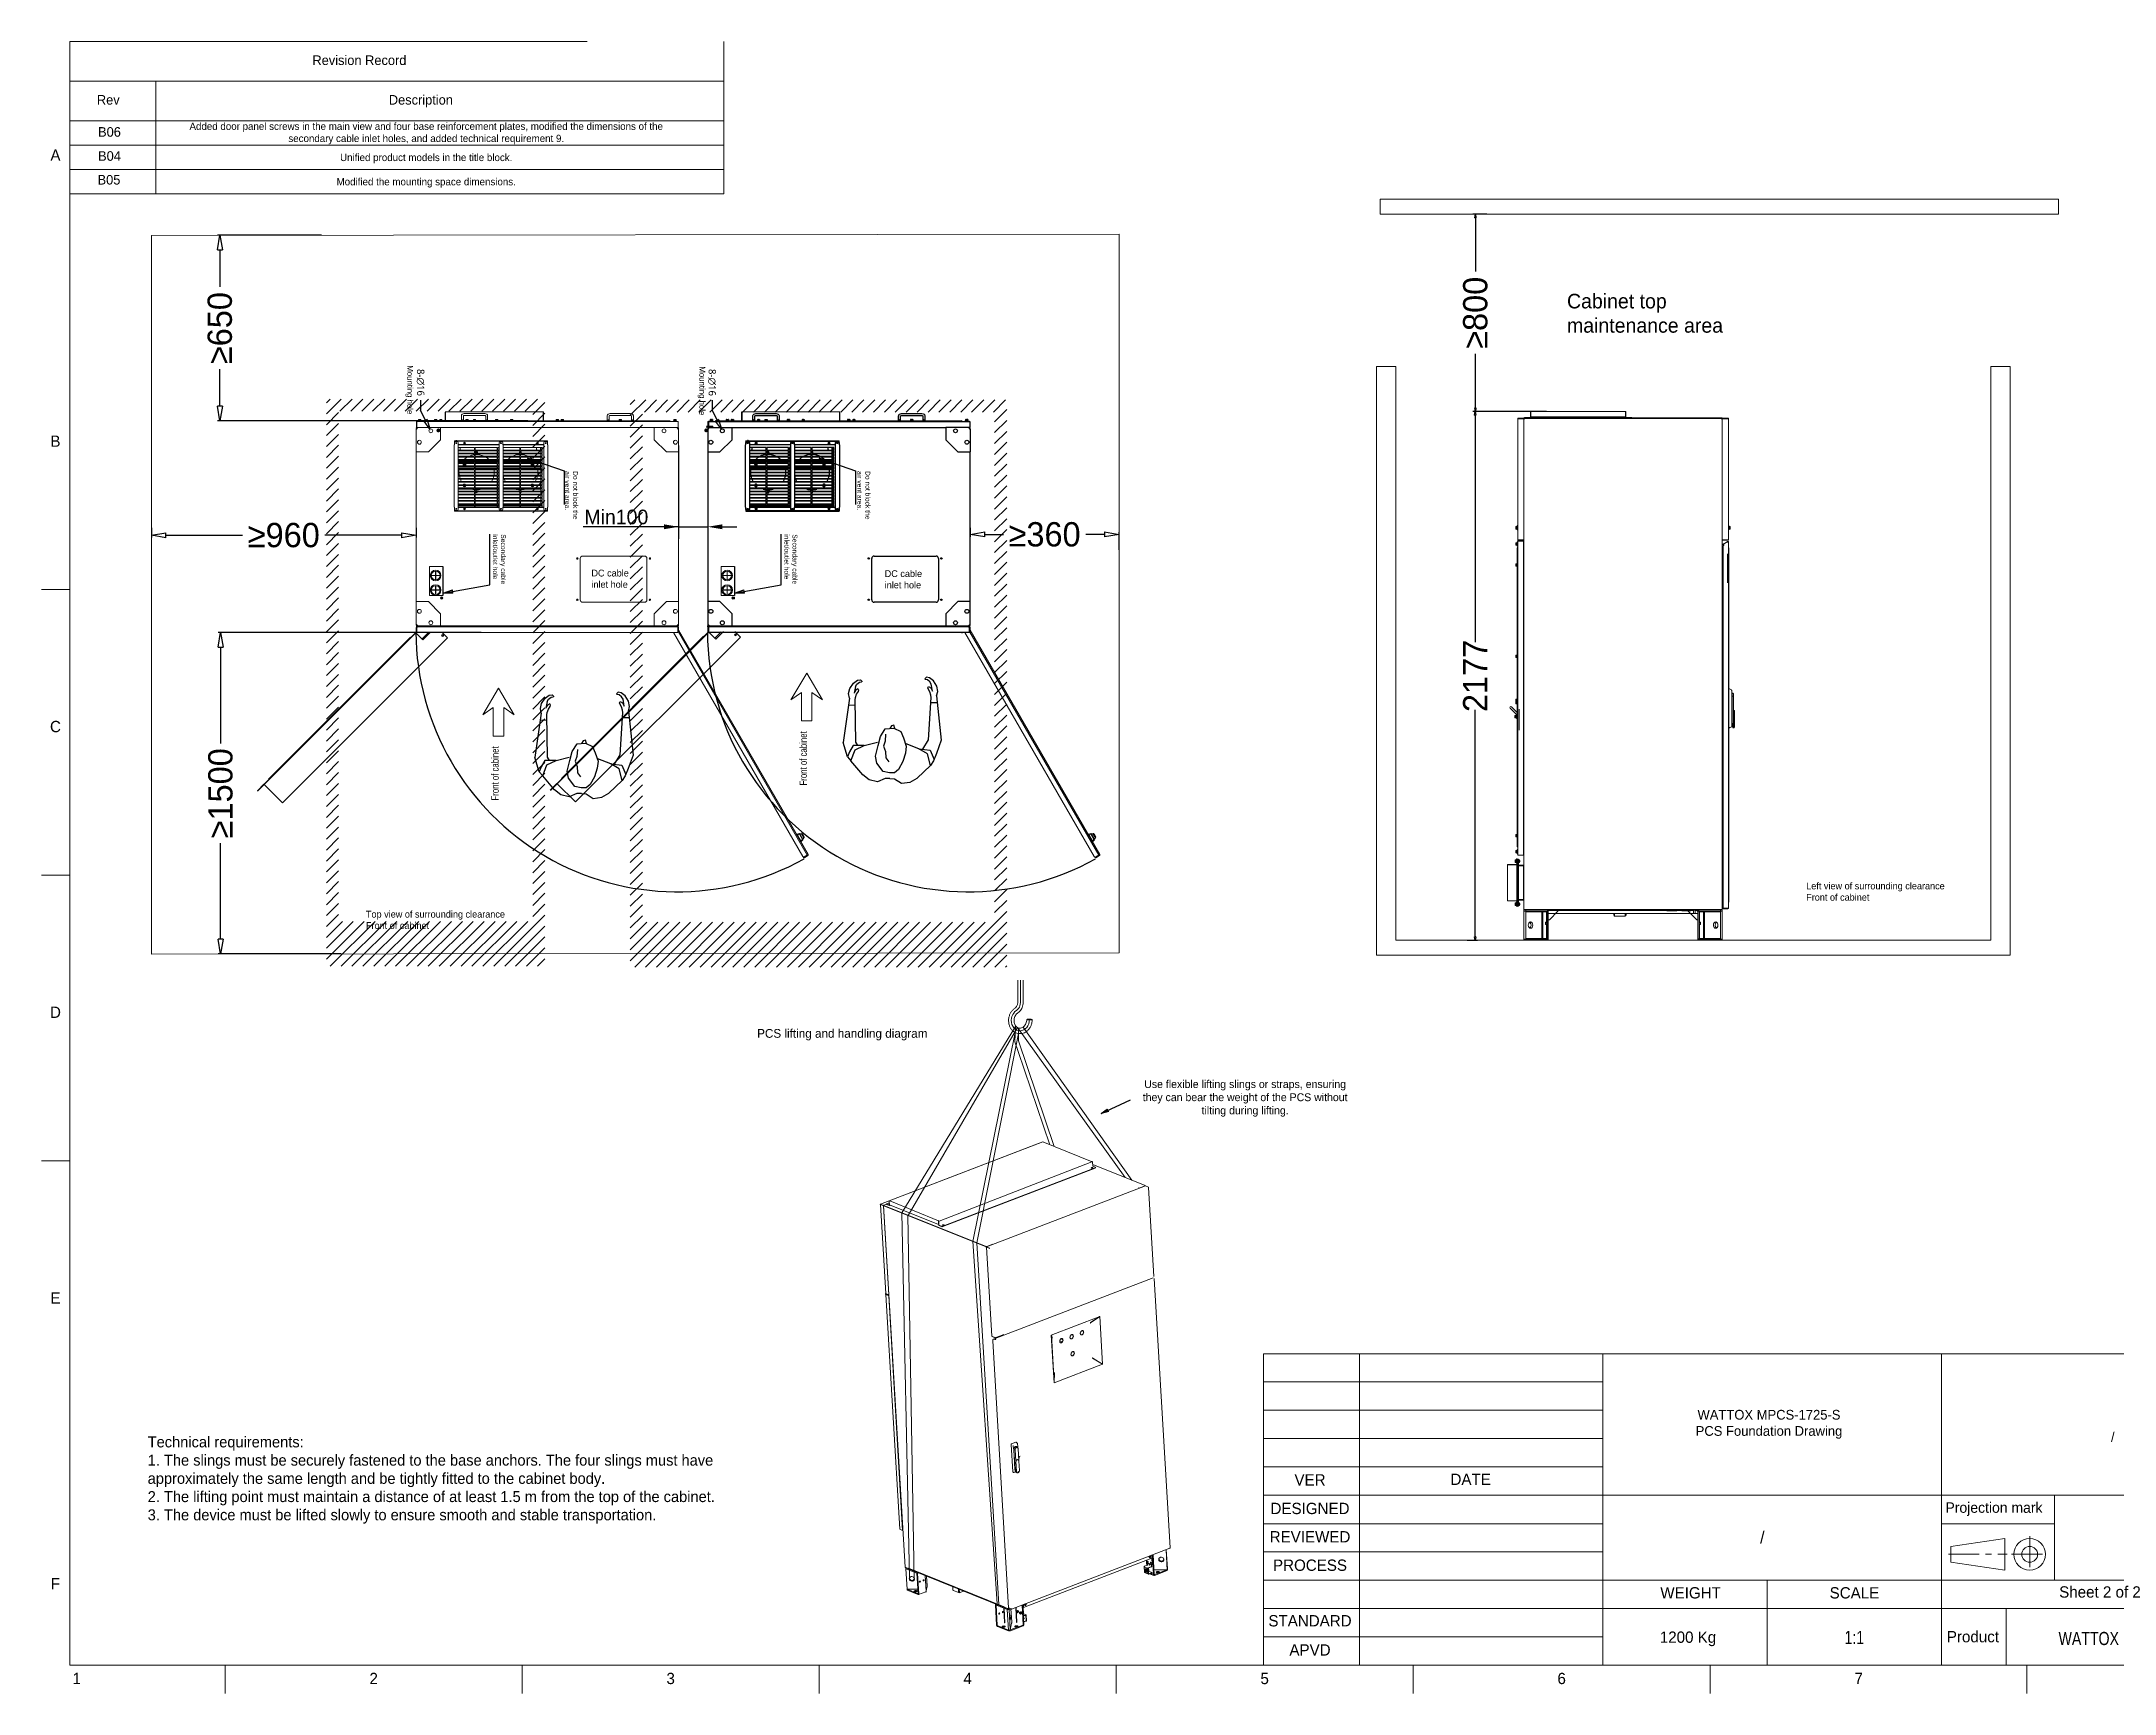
# Model space of a CAD drawing. Header units: inches. Extents: x -4705 to 38647, y 7098 to 31800.
# Drawn here: x 14493 to 23027, y 23499 to 30299 of the extents above; entities that cross this region are included whole.
import ezdxf
from ezdxf.enums import TextEntityAlignment as Align

# ---------------------------------------------------------------- set-up
doc = ezdxf.new("R2010")
doc.units = ezdxf.units.IN
doc.header["$LTSCALE"] = 10
doc.header["$MEASUREMENT"] = 0
doc.linetypes.add('CENTERX2', pattern=[20.32, 12.7, -2.54, 2.54, -2.54])
doc.layers.get('0').update_dxf_attribs({"lineweight": 0})
doc.layers.get('Defpoints').update_dxf_attribs({"lineweight": 0})
doc.layers.add('00_COMPONENTS', color=7, linetype='Continuous', lineweight=0)
for name, color, linetype in [('20_ALL_FEATURES', 7, 'Continuous'), ('DIM', 7, 'Continuous'), ('E-NO', 7, 'Continuous'), ('L1', 4, 'Continuous')]:
    doc.layers.add(name, color=color, linetype=linetype)
doc.styles.add('DWGTransNewTextStyle', font='SourceHanSansCN-Normal.ttf')
doc.styles.get("Standard").update_dxf_attribs({"font": 'SourceHanSansCN-Normal.ttf'})
doc.dimstyles.new('ISO-25', dxfattribs={"dimtxt": 100, "dimasz": 80, "dimexe": 50, "dimexo": 50, "dimgap": 20, "dimtad": 1, "dimtxsty": 'Standard', "dimcen": 20, "dimadec": 0, "dimazin": 0, "dimtfac": 1, "dimtmove": 0, "dimatfit": 3, "dimfxl": 1, "dimarcsym": 0})
doc.dimstyles.get("Standard").update_dxf_attribs({"dimtxt": 60, "dimasz": 30, "dimexe": 0.18, "dimexo": 0.0625, "dimgap": 5, "dimtad": 0, "dimtoh": 1, "dimdec": 0, "dimdsep": 46, "dimtxsty": 'Standard', "dimblk": 'CLOSEDBLANK', "dimcen": 0.09, "dimadec": 0, "dimazin": 0, "dimtfac": 1, "dimtdec": 0, "dimtofl": 0, "dimtmove": 0, "dimatfit": 3, "dimldrblk": 'CLOSEDBLANK', "dimfxl": 1, "dimtolj": 1, "dimtzin": 0, "dimarcsym": 0})
doc.dimstyles.new('副本 (2) Standard', dxfattribs={"dimtxt": 30, "dimasz": 40, "dimexe": 20, "dimexo": 2, "dimgap": 5, "dimtad": 1, "dimtoh": 1, "dimdec": 0, "dimdsep": 46, "dimtxsty": 'Standard', "dimblk": 'CLOSEDBLANK', "dimcen": 0.09, "dimclrd": 256, "dimadec": 0, "dimazin": 0, "dimtfac": 1, "dimtdec": 0, "dimtofl": 0, "dimtmove": 1, "dimatfit": 2, "dimldrblk": 'CLOSEDBLANK', "dimfxl": 1, "dimtolj": 1, "dimtzin": 0, "dimarcsym": 0})
pattern_1 = [(45, (9921.96, 30655.774), (-22.45064, 22.45064), [])]

msp = doc.modelspace()

# ---------------------------------------------------------------- texts
at = {"style": 'DWGTransNewTextStyle', "width": 0.8}
msp.add_text('WATTOX MPCS-1725-S', height=54.3375, dxfattribs=at).set_placement((22796.5, 23698.265))
at = {"color": 0, "linetype": 'Continuous', "lineweight": 0, "style": 'DWGTransNewTextStyle'}
for s, insert, char_height, attachment_point in [('Revision Record', (15608.488, 30241.412), 39.4335, 1), ('Rev', (14721.234, 30078.4), 39.4335, 1), ('Description', (15923.085, 30078.4), 39.4335, 1), ('B04', (14726.209, 29847.119), 39.4335, 1), ('B05', (14724.122, 29749.343), 39.4335, 1), ('VER', (19715.112, 24378.419), 46.575, 5), ('DATE', (20293.361, 24403.903), 46.575, 1), ('DESIGNED', (19715.112, 24260.419), 46.575, 5), ('Projection mark', (22330.949, 24285.751), 43, 1), ('REVIEWED', (19715.112, 24144.075), 46.575, 5), ('PROCESS', (19715.112, 24026.81), 46.575, 5), ('WEIGHT', (21157.179, 23936.684), 46.575, 1), ('SCALE', (21854.138, 23936.684), 46.575, 1), ('Sheet 2 of 2', (22799.045, 23940.277), 46.575, 1), ('STANDARD', (19715.112, 23798.08), 46.575, 5), ('{1200 Kg}', (21155.051, 23754.214), 46.575, 1), ('Product', (22336.612, 23756.27), 46.575, 1), ('APVD', (19715.112, 23678.325), 46.575, 5)]:
    msp.add_mtext(s, dxfattribs=dict(at, insert=insert, char_height=char_height, attachment_point=attachment_point))
at = {"color": 1, "linetype": 'Continuous', "lineweight": 0, "insert": (16076.987, 29920.325), "char_height": 30, "width": 1973.86317, "attachment_point": 5, "style": 'DWGTransNewTextStyle'}
msp.add_mtext('Added door panel screws in the main view and four base reinforcement plates, modified the dimensions of the secondary cable inlet holes, and added technical requirement 9.', dxfattribs=at)
at = {"color": 1, "linetype": 'Continuous', "lineweight": 0, "insert": (14726.209, 29946.247), "char_height": 39.4335, "attachment_point": 1, "style": 'DWGTransNewTextStyle'}
msp.add_mtext('B06', dxfattribs=at)
at = {"color": 7, "linetype": 'Continuous', "lineweight": 0, "char_height": 46.575, "attachment_point": 2, "style": 'DWGTransNewTextStyle'}
for s, insert in [('A', (14550.721, 29854.393)), ('B', (14550.721, 28676.965)), ('C', (14550.721, 27502.356)), ('D', (14550.721, 26326.337)), ('E', (14550.721, 25150.318)), ('F', (14550.721, 23974.3)), ('1', (14638.049, 23584.234)), ('2', (15860.643, 23584.234)), ('3', (17083.237, 23584.234)), ('4', (18305.83, 23584.234)), ('5', (19528.424, 23584.234)), ('6', (20751.018, 23584.234)), ('7', (21973.612, 23584.234))]:
    msp.add_mtext(s, dxfattribs=dict(at, insert=insert))
at = {"linetype": 'Continuous', "lineweight": 0, "char_height": 30, "attachment_point": 5, "style": 'DWGTransNewTextStyle'}
for s, insert in [('Unified product models in the title block.', (16076.987, 29816.958)), ('Modified the mounting space dimensions.', (16076.987, 29717.062))]:
    msp.add_mtext(s, dxfattribs=dict(at, insert=insert))
at = {"color": 0, "ltscale": 30, "insert": (20773.055, 29260.121), "char_height": 60, "width": 843.06328, "attachment_point": 1, "style": 'DWGTransNewTextStyle'}
msp.add_mtext('Cabinet top maintenance area', dxfattribs=at)
at = {"color": 2, "insert": (15991.357, 28965.713), "char_height": 24, "attachment_point": 7, "rotation": 270, "style": 'DWGTransNewTextStyle'}
msp.add_mtext('Mounting hole', dxfattribs=at)
at = {"color": 2, "lineweight": 0, "char_height": 20, "attachment_point": 7, "rotation": 270, "style": 'DWGTransNewTextStyle'}
for s, insert, width in [('Do not block the air vent area.', (16648.182, 28530.731), 219.50189), ('Secondary cable inlet/outlet hole', (16351.101, 28270.371), 253.18749)]:
    msp.add_mtext(s, dxfattribs=dict(at, insert=insert, width=width))
at = {"color": 2, "lineweight": 0, "insert": (16756.973, 28049.725), "char_height": 28, "width": 224.21481, "attachment_point": 7, "style": 'DWGTransNewTextStyle'}
msp.add_mtext('DC cable inlet hole', dxfattribs=at)
at = {"lineweight": 0, "style": 'DWGTransNewTextStyle'}
for s, insert, char_height, width, attachment_point in [('Left view of surrounding clearance \\PFront of cabinet', (21757.577, 26761.847), 28, 1115.68888, 7), ('Top view of surrounding clearance \\PFront of cabinet', (15828.787, 26645.559), 28, 1468.46082, 7), ('PCS lifting and handling diagram', (17789.734, 26210.644), 36, 1141.43169, 5), ('Use flexible lifting slings or straps, ensuring they can bear the weight of the PCS without tilting during lifting.', (19448.045, 25948.429), 32.4, 892.7671, 5), ('{WATTOX MPCS-1725-S\\PPCS Foundation Drawing}', (21604.51, 24607.02), 40, 1230.9993, 5), ('Technical requirements: \\P1. The slings must be securely fastened to the base anchors. The four slings must have approximately the same length and be tightly fitted to the cabinet body. \\P2. The lifting point must maintain a distance of at least 1.5 m from the top of the cabinet. \\P3. The device must be lifted slowly to ensure smooth and stable transportation.', (14930.415, 24557.022), 45, 2659.53308, 1)]:
    msp.add_mtext(s, dxfattribs=dict(at, insert=insert, char_height=char_height, width=width, attachment_point=attachment_point))
at = {"lineweight": 0, "attachment_point": 1}
for insert, char_height, width in [((23012.065, 24574.145), 40, 984.79944), ((21567.865, 24166.663), 50, 1230.9993)]:
    msp.add_mtext('/', dxfattribs=dict(at, insert=insert, char_height=char_height, width=width))
at = {"lineweight": 0, "style": 'DWGTransNewTextStyle', "width": 0.8}
msp.add_attdef('1:1', text='1:1', height=54.3375, dxfattribs=at).set_placement((21955.786, 23729.743), align=Align.MIDDLE)
at = {"layer": 'E-NO', "color": 4, "linetype": 'Continuous', "style": 'DWGTransNewTextStyle', "width": 0.8}
for p in [(16360.037, 27286.023), (17629.145, 27347.912)]:
    msp.add_text('Front of cabinet', height=30, rotation=90, dxfattribs=at).set_placement(p, align=Align.MIDDLE_CENTER)

# ---------------------------------------------------------------- blocks, each defined once
blk = doc.blocks.new('_ClosedBlank')
at = {"color": 0, "linetype": 'ByBlock', "lineweight": -2}
for p, q in [((-1, 0.17), (0, 0)), ((-1, 0.17), (-1, -0.17)), ((0, 0), (-1, -0.17))]:
    blk.add_line(p, q, dxfattribs=at)
blk = doc.blocks.new('*D39')
at = {"color": 0, "lineweight": -2, "ltscale": 30, "transparency": 16777216}
for p, q in [((20688.5, 28775.6), (20385.1, 28775.6)), ((20395.1, 28760.6), (20395.1, 27826.5)), ((20395.1, 26614.1), (20395.1, 27548.2)), ((20362, 26599.1), (20405.1, 26599.1))]:
    blk.add_line(p, q, dxfattribs=at)
at = {"layer": 'Defpoints', "color": 0, "transparency": 16777216}
for p in [(20693.5, 28775.6), (20357, 26599.1), (20395.1, 26599.1)]:
    blk.add_point(p, dxfattribs=at)
at = {"color": 0, "lineweight": -2, "transparency": 16777216, "xscale": 15, "yscale": 15, "zscale": 15}
for p, rotation in [((20395.1, 28775.6), 90), ((20395.1, 26599.1), 270)]:
    blk.add_blockref('_ClosedBlank', p, dxfattribs=dict(at, rotation=rotation))
at = {"color": 0, "ltscale": 50, "transparency": 16777216, "insert": (20395.1, 27687.4), "char_height": 100, "attachment_point": 5, "rotation": 90}
blk.add_mtext('\\A1;2177', dxfattribs=at)
blk = doc.blocks.new('_DotSmall')
at = {"color": 0, "linetype": 'ByBlock', "const_width": 0.5}
blk.add_lwpolyline([(-0.0625, 0, 1), (0.0625, 0, 1)], format="xyb", close=True, dxfattribs=at)
blk = doc.blocks.new('*D40')
at = {"color": 0, "lineweight": -2, "ltscale": 30, "transparency": 16777216}
for p, q in [((20442.9, 29588.6), (20385.8, 29588.6)), ((20395.8, 29573.6), (20395.8, 29351.4)), ((20395.8, 28790.6), (20395.8, 29012.8)), ((20688.5, 28775.6), (20385.8, 28775.6))]:
    blk.add_line(p, q, dxfattribs=at)
at = {"layer": 'Defpoints', "color": 0, "transparency": 16777216}
for p in [(20447.9, 29588.6), (20395.8, 28775.6), (20693.5, 28775.6)]:
    blk.add_point(p, dxfattribs=at)
at = {"color": 0, "lineweight": -2, "transparency": 16777216, "xscale": 15, "yscale": 15, "zscale": 15}
for p, rotation in [((20395.8, 29588.6), 90), ((20395.8, 28775.6), 270)]:
    blk.add_blockref('_ClosedBlank', p, dxfattribs=dict(at, rotation=rotation))
at = {"color": 0, "ltscale": 50, "transparency": 16777216, "insert": (20395.8, 29182.1), "char_height": 100, "attachment_point": 5, "rotation": 90}
blk.add_mtext('\\A1;≥800', dxfattribs=at)
blk = doc.blocks.new('*D75')
at = {"lineweight": -2, "ltscale": 50, "transparency": 16777216}
for p, q in [((-54.6, -222.4), (-14.6, -222.4)), ((-14.6, -222.4), (27.9, -201.3))]:
    blk.add_line(p, q, dxfattribs=at)
at = {"color": 2, "lineweight": -2, "ltscale": 50, "transparency": 16777216}
for p, q in [((70.8, -180), (71, -180)), ((70.9, -180.1), (70.9, -179.9))]:
    blk.add_line(p, q, dxfattribs=at)
at = {"layer": 'Defpoints', "color": 0, "ltscale": 50, "transparency": 16777216}
for p in [(63.8, -183.6), (78.1, -176.4)]:
    blk.add_point(p, dxfattribs=at)
at = {"lineweight": -2, "ltscale": 50, "transparency": 16777216, "xscale": 40, "yscale": 40, "zscale": 40, "rotation": 26.35738371707308}
blk.add_blockref('_ClosedBlank', (63.8, -183.6), dxfattribs=at)
at = {"color": 2, "ltscale": 50, "transparency": 16777216, "insert": (-128, -222.4), "char_height": 30, "attachment_point": 5}
blk.add_mtext('\\A1;\\A1;{\\fLucida Sans Unicode|b0|i0|c134|p34;8-∅16}', dxfattribs=at)
blk = doc.blocks.new('A$C5128317A')
at = {"color": 4}
for p, q in [((0, 90.4), (122.4, 90.4)), ((0, 90.4), (0, 44.7)), ((122.4, 90.4), (90.7, 135)), ((90.7, 135), (205.5, 67.5)), ((0, 44.7), (122.4, 44.7)), ((90.7, 0), (205.5, 67.5)), ((122.4, 44.7), (90.7, 0))]:
    blk.add_line(p, q, dxfattribs=at)
blk = doc.blocks.new('MAN')
for p, q in [((-6.78, 5.92), (-9.85, 2.64)), ((-5.19, 7.06), (-6.78, 5.92)), ((-3.11, 7.47), (-5.19, 7.06)), ((-1.27, 6.52), (-3.11, 7.47)), ((-0.16, 6.47), (-1.27, 6.52)), ((-1.17, 5.03), (0.02, 5.11)), ((-0.16, 6.47), (0.96, 6.54)), ((0.02, 5.11), (1.59, 4.88)), ((0.96, 6.54), (2.78, 7.53)), ((2.78, 7.53), (4.87, 7.16)), ((4.87, 7.16), (6.48, 6.05)), ((6.48, 6.05), (9.61, 2.84)), ((-11.12, -0.41), (-10.51, 1.42)), ((-9.52, -1.13), (-10.62, 1.1)), ((-10.51, 1.42), (-9.85, 2.64)), ((-9.85, 2.64), (-8.95, -0.13)), ((-3.64, -1.65), (-3.59, 0.06)), ((-3.59, 0.06), (-3.04, 2.16)), ((-3.04, 2.16), (-2.14, 4.11)), ((-2.14, 4.11), (-1.17, 5.03)), ((1.15, 1.5), (0.39, 2.44)), ((1.34, -0.06), (1.15, 1.5)), ((1.59, 4.88), (3.26, 2.93)), ((3.71, 1.24), (3.21, -1.36)), ((3.26, 2.93), (3.71, 1.24)), ((8.77, 0.04), (6.62, -1.13)), ((9.61, 2.84), (8.77, 0.04)), ((9.36, -0.95), (10.1, 0.64)), ((10.54, 1.87), (9.61, 2.84)), ((10.1, 0.64), (10.54, 1.87)), ((10.54, 1.87), (11.83, -1.55)), ((-12.08, -3.7), (-11.12, -0.41)), ((-10.21, -14.42), (-12.08, -3.7)), ((-6.78, -1.26), (-9.52, -1.13)), ((-7.71, -1.22), (-8.98, -3.6)), ((-8.98, -3.6), (-8.87, -13.93)), ((-8.95, -0.13), (-6.78, -1.26)), ((-6.78, -1.26), (-3.57, -2.27)), ((-2.82, -3.65), (-3.64, -1.65)), ((-2.04, -5.15), (-2.82, -3.65)), ((1.9, -1.32), (1.34, -0.06)), ((1.6, -4.22), (1.61, -2.5)), ((1.61, -2.5), (1.9, -1.32)), ((2.84, -3.63), (1.77, -5.57)), ((3.21, -1.36), (2.84, -3.63)), ((6.62, -1.13), (3.43, -2.2)), ((6.62, -1.13), (9.36, -0.95)), ((8.21, -1.02), (8.73, -1.81)), ((8.73, -1.81), (9.62, -12.1)), ((11, -12.47), (11.83, -1.55)), ((-0.27, -5.89), (-2.04, -5.15)), ((-0.54, -5.78), (-0.22, -6.57)), ((1.77, -5.57), (-0.27, -5.89)), ((-0.22, -6.57), (0.28, -6.36)), ((0.28, -6.36), (0.68, -5.74)), ((-10.49, -12.79), (-8.89, -12.67)), ((-10.21, -14.42), (-10.4, -15.54)), ((-8.87, -13.93), (-8.76, -14.51)), ((-8.76, -14.51), (-8.45, -15.31)), ((8.95, -14.25), (8.89, -14.55)), ((8.89, -14.55), (9.11, -14.88)), ((9.34, -13.52), (8.95, -14.25)), ((9.11, -14.88), (9.61, -14.54)), ((9.56, -12.69), (9.34, -13.52)), ((11.12, -10.82), (9.52, -10.85)), ((9.62, -12.1), (9.56, -12.69)), ((9.61, -14.54), (9.81, -14.14)), ((9.78, -15.41), (9.99, -13.71)), ((9.81, -14.14), (9.99, -13.71)), ((11.14, -14.83), (10.32, -16.19)), ((11, -12.47), (11.3, -13.56)), ((11.3, -13.56), (11.14, -14.83)), ((-10.4, -15.54), (-10.12, -16.79)), ((-10.12, -16.79), (-9.17, -18.06)), ((-9.17, -18.06), (-8.17, -18.74)), ((-9.08, -15.56), (-8.71, -17.24)), ((-8.86, -15.97), (-9.08, -15.56)), ((-8.62, -16.35), (-8.86, -15.97)), ((-8.71, -17.24), (-8.32, -17.79)), ((-8.09, -16.64), (-8.62, -16.35)), ((-8.45, -15.31), (-7.99, -16)), ((-8.32, -17.79), (-7.68, -18.24)), ((-8.17, -18.74), (-7.39, -18.82)), ((-7.91, -16.3), (-8.09, -16.64)), ((-7.99, -16), (-7.91, -16.3)), ((-7.68, -18.24), (-7.22, -18.29)), ((-7.39, -18.82), (-7.03, -18.4)), ((-7.03, -18.4), (-7.22, -18.29)), ((8.22, -16.73), (8.4, -16.61)), ((8.62, -17.11), (8.22, -16.73)), ((8.85, -16.51), (8.4, -16.61)), ((9.39, -16.96), (8.62, -17.11)), ((9.45, -16), (8.85, -16.51)), ((10.32, -16.19), (9.39, -16.96)), ((9.78, -15.41), (9.45, -16))]:
    blk.add_line(p, q)
blk = doc.blocks.new('*D50')
at = {"layer": 'Defpoints', "color": 0, "transparency": 16777216}
for p in [(17115.8, 28685.8), (17235.8, 28685.8), (17235.8, 28301.3)]:
    blk.add_point(p, dxfattribs=at)
at = {"layer": 'DIM', "color": 0, "lineweight": -2, "transparency": 16777216}
for p, q in [((17115.8, 28635.8), (17115.8, 28251.3)), ((17235.8, 28635.8), (17235.8, 28251.3)), ((17115.8, 28301.3), (16723.4, 28301.3)), ((17055.8, 28301.3), (16995.8, 28301.3)), ((17115.8, 28301.3), (17235.8, 28301.3)), ((17295.8, 28301.3), (17355.8, 28301.3))]:
    blk.add_line(p, q, dxfattribs=at)
at = {"layer": 'DIM', "color": 0, "transparency": 16777216}
for points in [[(17055.8, 28291.3), (17055.8, 28311.3), (17115.8, 28301.3)], [(17295.8, 28311.3), (17295.8, 28291.3), (17235.8, 28301.3)]]:
    blk.add_solid(points, dxfattribs=at)
at = {"layer": 'DIM', "color": 0, "ltscale": 50, "transparency": 16777216, "insert": (16859.6, 28341.3), "char_height": 60, "attachment_point": 5}
blk.add_mtext('Min100', dxfattribs=at)
blk = doc.blocks.new('*D51')
at = {"lineweight": -2, "ltscale": 50, "transparency": 16777216}
for p in [(16053.4, 28821.8), (16074.4, 28739.3)]:
    blk.add_line(p, (16053.4, 28781.8), dxfattribs=at)
at = {"color": 2, "ltscale": 50, "transparency": 16777216}
for p, q in [((16095.7, 28696.3), (16095.8, 28696.3)), ((16095.8, 28696.4), (16095.8, 28696.2))]:
    blk.add_line(p, q, dxfattribs=at)
at = {"layer": 'Defpoints', "color": 0, "transparency": 16777216}
for p in [(16092.2, 28703.4), (16099.3, 28689.1)]:
    blk.add_point(p, dxfattribs=at)
at = {"linetype": 'ByBlock', "lineweight": -2, "transparency": 16777216, "xscale": 40, "yscale": 40, "zscale": 40, "rotation": 296.3573837170728}
blk.add_blockref('_ClosedBlank', (16092.2, 28703.4), dxfattribs=at)
at = {"color": 2, "ltscale": 50, "transparency": 16777216, "insert": (16053.4, 28895.2), "char_height": 30, "attachment_point": 5, "rotation": 270}
blk.add_mtext('\\A1;\\A1;{\\fLucida Sans Unicode|b0|i0|c134|p34;8-∅16}', dxfattribs=at)
blk = doc.blocks.new('*D52')
at = {"color": 0, "lineweight": -2, "ltscale": 30, "transparency": 16777216}
for p, q in [((15646.3, 29501.2), (15217.7, 29501.2)), ((15227.7, 29441.2), (15227.7, 29288.4)), ((15227.7, 28797.1), (15227.7, 28949.8)), ((16494.8, 28737.1), (15217.7, 28737.1))]:
    blk.add_line(p, q, dxfattribs=at)
at = {"layer": 'Defpoints', "color": 0, "transparency": 16777216}
for p in [(15227.7, 29501.2), (15651.3, 29501.2), (16499.8, 28737.1)]:
    blk.add_point(p, dxfattribs=at)
at = {"color": 0, "lineweight": -2, "transparency": 16777216, "xscale": 60, "yscale": 60, "zscale": 60}
for p, rotation in [((15227.7, 29501.2), 90), ((15227.7, 28737.1), 270)]:
    blk.add_blockref('_ClosedBlank', p, dxfattribs=dict(at, rotation=rotation))
at = {"color": 0, "ltscale": 50, "transparency": 16777216, "insert": (15227.7, 29119.1), "char_height": 100, "attachment_point": 5, "rotation": 90}
blk.add_mtext('\\A1;≥650', dxfattribs=at)
blk = doc.blocks.new('*D53')
at = {"color": 0, "lineweight": -2, "ltscale": 30, "transparency": 16777216}
for p, q in [((16303.7, 27865.5), (15220.2, 27865.5)), ((15230.2, 27805.5), (15230.2, 27409.5)), ((15230.2, 26603.3), (15230.2, 26999.4)), ((15727, 26543.3), (15220.2, 26543.3))]:
    blk.add_line(p, q, dxfattribs=at)
at = {"layer": 'Defpoints', "color": 0, "transparency": 16777216}
for p in [(16308.7, 27865.5), (15230.2, 26543.3), (15732, 26543.3)]:
    blk.add_point(p, dxfattribs=at)
at = {"color": 0, "lineweight": -2, "transparency": 16777216, "xscale": 60, "yscale": 60, "zscale": 60}
for p, rotation in [((15230.2, 27865.5), 90), ((15230.2, 26543.3), 270)]:
    blk.add_blockref('_ClosedBlank', p, dxfattribs=dict(at, rotation=rotation))
at = {"color": 0, "ltscale": 50, "transparency": 16777216, "insert": (15230.2, 27204.4), "char_height": 100, "attachment_point": 5, "rotation": 90}
blk.add_mtext('\\A1;≥1500', dxfattribs=at)
blk = doc.blocks.new('*D54')
at = {"color": 0, "lineweight": -2, "ltscale": 30, "transparency": 16777216}
for p, q in [((14945.5, 28296.3), (14945.5, 28256.5)), ((15005.5, 28266.5), (15321.3, 28266.5)), ((15975.8, 28266.5), (15659.9, 28266.5)), ((16035.8, 28296.3), (16035.8, 28256.5))]:
    blk.add_line(p, q, dxfattribs=at)
at = {"layer": 'Defpoints', "color": 0, "transparency": 16777216}
for p in [(14945.5, 28301.3), (14945.5, 28266.5), (16035.8, 28301.3)]:
    blk.add_point(p, dxfattribs=at)
at = {"color": 0, "lineweight": -2, "transparency": 16777216, "xscale": 60, "yscale": 60, "zscale": 60, "rotation": 180}
blk.add_blockref('_ClosedBlank', (14945.5, 28266.5), dxfattribs=at)
at = {"color": 0, "lineweight": -2, "transparency": 16777216, "xscale": 60, "yscale": 60, "zscale": 60}
blk.add_blockref('_ClosedBlank', (16035.8, 28266.5), dxfattribs=at)
at = {"color": 0, "ltscale": 50, "transparency": 16777216, "insert": (15490.6, 28266.5), "char_height": 100, "attachment_point": 5}
blk.add_mtext('\\A1;≥960', dxfattribs=at)
blk = doc.blocks.new('*D55')
at = {"color": 0, "lineweight": -2, "ltscale": 30, "transparency": 16777216}
for p, q in [((18315.8, 28296.3), (18315.8, 28259.6)), ((18375.8, 28269.6), (18453.2, 28269.6)), ((18869.2, 28269.6), (18791.8, 28269.6)), ((18929.2, 28207), (18929.2, 28279.6))]:
    blk.add_line(p, q, dxfattribs=at)
at = {"layer": 'Defpoints', "color": 0, "transparency": 16777216}
for p in [(18315.8, 28301.3), (18929.2, 28269.6), (18929.2, 28202)]:
    blk.add_point(p, dxfattribs=at)
at = {"color": 0, "lineweight": -2, "transparency": 16777216, "xscale": 60, "yscale": 60, "zscale": 60, "rotation": 180}
blk.add_blockref('_ClosedBlank', (18315.8, 28269.6), dxfattribs=at)
at = {"color": 0, "lineweight": -2, "transparency": 16777216, "xscale": 60, "yscale": 60, "zscale": 60}
blk.add_blockref('_ClosedBlank', (18929.2, 28269.6), dxfattribs=at)
at = {"color": 0, "ltscale": 50, "transparency": 16777216, "insert": (18622.5, 28269.6), "char_height": 100, "attachment_point": 5}
blk.add_mtext('\\A1;≥360', dxfattribs=at)
blk = doc.blocks.new('xc-pcs-01')
at = {"color": 7, "linetype": 'Continuous'}
for p, q in [((25, 830.1), (24.7, 829.8)), ((24.7, 821.2), (24.7, 829.8)), ((25, 820.9), (24.7, 821.2)), ((25, 830.1), (28.1, 830.1)), ((25, 827.8), (28.1, 827.8)), ((25, 823.2), (28.1, 823.2)), ((25, 820.9), (28.1, 820.9)), ((28.4, 829.8), (28.1, 830.1)), ((28.4, 821.2), (28.1, 820.9)), ((28.4, 821.1), (28.4, 829.9)), ((29.8, 829.9), (28.4, 829.9)), ((29.8, 821.1), (28.4, 821.1)), ((29.8, 820.5), (29.8, 830.5)), ((30.9, 830.5), (29.8, 830.5)), ((30.9, 820.5), (29.8, 820.5)), ((30.1, 605), (30.1, 803.5)), ((30.9, 818), (30.9, 833)), ((30.9, 833), (31.9, 833)), ((30.9, 818), (31.9, 818)), ((31.9, -239), (31.9, 839)), ((31.9, 839), (33.4, 839)), ((33.9, 839), (57.9, 839)), ((57.9, 832.9), (65, 840)), ((57.9, 837), (57.9, 839)), ((57.9, 837), (57.9, 832.9)), ((57.9, 832.9), (57.9, 740)), ((65, 840), (60.9, 840)), ((65, 840), (157.9, 840)), ((107.9, 740), (157.9, 790)), ((157.9, 790), (157.9, 840)), ((773.9, 840), (157.9, 840)), ((773.9, 840), (773.9, 790)), ((866.9, 840), (773.9, 840)), ((773.9, 790), (823.9, 740)), ((870.9, 840), (866.9, 840)), ((866.9, 840), (873.9, 832.9)), ((878.3, 839), (873.9, 839)), ((873.9, 832.9), (873.9, 837)), ((873.9, 740), (873.9, 832.9)), ((873.9, 831), (876.4, 831)), ((876.9, 815), (873.9, 818)), ((875.9, 804), (873.9, 804)), ((874.4, 797), (877.4, 797)), ((874.4, 766), (874.4, 795.3)), ((874.4, 795.3), (877.4, 795.3)), ((875.4, 797), (875.4, 804)), ((877.4, 815), (876.9, 815)), ((877, 832), (877.2, 832.4)), ((877, 831), (877, 832)), ((877, 797), (877, 815)), ((877.4, 837), (877.4, 835)), ((877.4, 837), (882.4, 837)), ((877.4, 832), (877.4, -232)), ((879.4, 837), (879.4, 835.9)), ((897.4, 840), (880.4, 840)), ((900.4, 837), (882.4, 837)), ((900.4, 837), (900.4, -237)), ((901.7, 805), (901.7, -203)), ((57.9, -140), (57.9, 740)), ((57.9, 740), (107.9, 740)), ((596, 722.6), (596, 722.8)), ((596, 722.8), (596.8, 722.8)), ((596.7, 722.4), (596, 722.6)), ((596, 722.1), (596.7, 722.4)), ((596, 722), (596, 722.1)), ((596.8, 722), (596, 722)), ((596, 721.7), (596.1, 721.8)), ((596, 721.6), (596, 721.7)), ((596, 721.5), (596, 721.6)), ((596, 721.5), (596, 721.5)), ((596.1, 721.4), (596, 721.5)), ((596.1, 721.8), (596.2, 721.8)), ((596.1, 721.7), (596.1, 721.6)), ((596.2, 721.7), (596.1, 721.7)), ((596.1, 721.6), (596.1, 721.5)), ((596.1, 721.5), (596.1, 721.5)), ((596.1, 721.5), (596.2, 721.4)), ((596.2, 721.3), (596.1, 721.4)), ((596.8, 722.7), (596.2, 722.7)), ((596.2, 722.7), (596.8, 722.5)), ((596.8, 722.3), (596.2, 722.1)), ((596.2, 722.1), (596.8, 722.1)), ((596.2, 721.9), (596.4, 721.9)), ((596.2, 721.8), (596.2, 721.9)), ((596.2, 721.8), (596.2, 721.7)), ((596.3, 721.8), (596.2, 721.8)), ((596.2, 721.4), (596.2, 721.3)), ((596.2, 721.4), (596.2, 721.4)), ((596.2, 721.3), (596.2, 721.3)), ((596.3, 721.7), (596.4, 721.8)), ((596.4, 721.8), (596.3, 721.8)), ((596.3, 721.6), (596.3, 721.7)), ((596.3, 721.5), (596.3, 721.6)), ((596.3, 721.4), (596.3, 721.5)), ((596.4, 721.4), (596.3, 721.4)), ((596.4, 721.9), (596.5, 721.9)), ((596.5, 721.8), (596.4, 721.7)), ((596.4, 721.8), (596.4, 721.8)), ((596.4, 721.7), (596.4, 721.6)), ((596.4, 721.7), (596.4, 721.7)), ((596.4, 721.6), (596.4, 721.5)), ((596.4, 721.5), (596.4, 721.5)), ((596.4, 721.5), (596.4, 721.4)), ((596.4, 721.3), (596.4, 721.4)), ((596.4, 721.4), (596.5, 721.4)), ((596.5, 721.3), (596.4, 721.3)), ((596.5, 721.9), (596.6, 721.9)), ((596.6, 721.8), (596.5, 721.8)), ((596.5, 721.8), (596.5, 721.8)), ((596.5, 721.4), (596.6, 721.4)), ((596.5, 721.4), (596.5, 721.4)), ((596.6, 721.3), (596.5, 721.3)), ((596.6, 721.9), (596.7, 721.8)), ((596.7, 721.7), (596.6, 721.8)), ((596.6, 721.8), (596.6, 721.8)), ((596.6, 721.4), (596.7, 721.4)), ((596.6, 721.4), (596.6, 721.4)), ((596.7, 721.3), (596.6, 721.3)), ((596.7, 721.8), (596.8, 721.8)), ((596.7, 721.6), (596.7, 721.7)), ((596.7, 721.7), (596.7, 721.7)), ((596.7, 721.5), (596.7, 721.6)), ((596.7, 721.5), (596.7, 721.5)), ((596.7, 721.4), (596.7, 721.5)), ((596.8, 721.4), (596.7, 721.3)), ((596.8, 722.8), (596.8, 722.7)), ((596.8, 722.5), (596.8, 722.3)), ((596.8, 722.1), (596.8, 722)), ((596.8, 721.8), (596.8, 721.7)), ((596.8, 721.7), (596.8, 721.6)), ((596.8, 721.6), (596.8, 721.5)), ((596.8, 721.5), (596.8, 721.4)), ((596.8, 721.4), (596.8, 721.4)), ((766, 722.6), (766, 722.8)), ((766, 722.8), (766.8, 722.8)), ((766.7, 722.4), (766, 722.6)), ((766, 722.1), (766.7, 722.4)), ((766, 722), (766, 722.1)), ((766.8, 722), (766, 722)), ((766, 721.7), (766.1, 721.8)), ((766, 721.6), (766, 721.7)), ((766, 721.5), (766, 721.6)), ((766, 721.5), (766, 721.5)), ((766.1, 721.4), (766, 721.5)), ((766.1, 721.8), (766.2, 721.8)), ((766.1, 721.7), (766.1, 721.6)), ((766.2, 721.7), (766.1, 721.7)), ((766.1, 721.6), (766.1, 721.5)), ((766.1, 721.5), (766.1, 721.5)), ((766.1, 721.5), (766.2, 721.4)), ((766.2, 721.3), (766.1, 721.4)), ((766.8, 722.7), (766.2, 722.7)), ((766.2, 722.7), (766.8, 722.5)), ((766.8, 722.3), (766.2, 722.1)), ((766.2, 722.1), (766.8, 722.1)), ((766.2, 721.8), (766.2, 721.9)), ((766.2, 721.9), (766.4, 721.9)), ((766.3, 721.8), (766.2, 721.8)), ((766.2, 721.8), (766.2, 721.7)), ((766.2, 721.4), (766.2, 721.3)), ((766.2, 721.4), (766.2, 721.4)), ((766.2, 721.3), (766.2, 721.3)), ((766.3, 721.7), (766.4, 721.8)), ((766.4, 721.8), (766.3, 721.8)), ((766.3, 721.6), (766.3, 721.7)), ((766.3, 721.5), (766.3, 721.6)), ((766.3, 721.4), (766.3, 721.5)), ((766.4, 721.4), (766.3, 721.4)), ((766.4, 721.9), (766.5, 721.9)), ((766.5, 721.8), (766.4, 721.7)), ((766.4, 721.8), (766.4, 721.8)), ((766.4, 721.7), (766.4, 721.6)), ((766.4, 721.7), (766.4, 721.7)), ((766.4, 721.6), (766.4, 721.5)), ((766.4, 721.5), (766.4, 721.5)), ((766.4, 721.5), (766.4, 721.4)), ((766.4, 721.3), (766.4, 721.4)), ((766.4, 721.4), (766.5, 721.4)), ((766.5, 721.3), (766.4, 721.3)), ((766.5, 721.9), (766.6, 721.9)), ((766.5, 721.8), (766.5, 721.8)), ((766.6, 721.8), (766.5, 721.8)), ((766.5, 721.4), (766.6, 721.4)), ((766.5, 721.4), (766.5, 721.4)), ((766.6, 721.3), (766.5, 721.3)), ((766.6, 721.9), (766.7, 721.8)), ((766.7, 721.7), (766.6, 721.8)), ((766.6, 721.8), (766.6, 721.8)), ((766.6, 721.4), (766.6, 721.4)), ((766.6, 721.4), (766.7, 721.4)), ((766.7, 721.3), (766.6, 721.3)), ((766.7, 721.8), (766.8, 721.8)), ((766.7, 721.6), (766.7, 721.7)), ((766.7, 721.7), (766.7, 721.7)), ((766.7, 721.5), (766.7, 721.6)), ((766.7, 721.5), (766.7, 721.5)), ((766.7, 721.4), (766.7, 721.5)), ((766.8, 721.4), (766.7, 721.3)), ((766.8, 722.8), (766.8, 722.7)), ((766.8, 722.5), (766.8, 722.3)), ((766.8, 722.1), (766.8, 722)), ((766.8, 721.8), (766.8, 721.7)), ((766.8, 721.7), (766.8, 721.6)), ((766.8, 721.6), (766.8, 721.5)), ((766.8, 721.5), (766.8, 721.4)), ((766.8, 721.4), (766.8, 721.4)), ((823.9, 740), (833.9, 740)), ((833.9, 740), (863.9, 740)), ((863.9, 740), (873.9, 740)), ((873.9, 736), (873.9, 740)), ((873.9, -136), (873.9, 736)), ((0, 558), (0, 642)), ((8, 558), (8, 642)), ((9.7, 654), (27.9, 654)), ((9.7, 646), (27.9, 646)), ((25, 604.6), (24.7, 604.3)), ((24.7, 595.7), (24.7, 604.3)), ((25, 604.6), (28.1, 604.6)), ((25, 602.3), (28.1, 602.3)), ((25, 597.7), (28.1, 597.7)), ((27.9, 655.5), (27.9, 644.5)), ((27.9, 655.5), (30.1, 655.5)), ((27.9, 644.5), (30.1, 644.5)), ((28.4, 604.3), (28.1, 604.6)), ((28.4, 595.6), (28.4, 604.4)), ((29.8, 604.4), (28.4, 604.4)), ((29.8, 595), (29.8, 605)), ((30.9, 605), (29.8, 605)), ((30.9, 592.5), (30.9, 607.5)), ((30.9, 607.5), (31.9, 607.5)), ((27.9, 554), (9.7, 554)), ((27.9, 546), (9.7, 546)), ((25, 595.4), (24.7, 595.7)), ((25, 595.4), (28.1, 595.4)), ((27.9, 555.5), (27.9, 544.5)), ((27.9, 555.5), (30.1, 555.5)), ((27.9, 544.5), (30.1, 544.5)), ((28.4, 595.7), (28.1, 595.4)), ((29.8, 595.6), (28.4, 595.6)), ((30.9, 595), (29.8, 595)), ((30.1, 158), (30.1, 595)), ((30.9, 592.5), (31.9, 592.5)), ((25, 366.1), (24.7, 365.8)), ((24.7, 357.2), (24.7, 365.8)), ((25, 356.9), (24.7, 357.2)), ((25, 345.1), (24.7, 344.8)), ((24.7, 336.2), (24.7, 344.8)), ((25, 366.1), (28.1, 366.1)), ((25, 363.8), (28.1, 363.8)), ((25, 359.2), (28.1, 359.2)), ((25, 356.9), (28.1, 356.9)), ((25, 345.1), (28.1, 345.1)), ((25, 342.8), (28.1, 342.8)), ((28.4, 365.8), (28.1, 366.1)), ((28.4, 357.2), (28.1, 356.9)), ((28.4, 344.8), (28.1, 345.1)), ((28.4, 357.1), (28.4, 365.9)), ((29.8, 365.9), (28.4, 365.9)), ((29.8, 357.1), (28.4, 357.1)), ((28.4, 336.1), (28.4, 344.9)), ((29.8, 344.9), (28.4, 344.9)), ((29.8, 356.5), (29.8, 366.5)), ((30.1, 366.5), (29.8, 366.5)), ((30.1, 356.5), (29.8, 356.5)), ((29.8, 335.5), (29.8, 345.5)), ((30.1, 345.5), (29.8, 345.5)), ((596, 423.8), (596.8, 423.8)), ((596, 423.6), (596, 423.8)), ((596.7, 423.4), (596, 423.6)), ((596, 423.1), (596.7, 423.4)), ((596, 423), (596, 423.1)), ((596.8, 423), (596, 423)), ((596, 422.7), (596.1, 422.8)), ((596, 422.6), (596, 422.7)), ((596, 422.5), (596, 422.6)), ((596, 422.5), (596, 422.5)), ((596.1, 422.4), (596, 422.5)), ((596.1, 422.8), (596.2, 422.8)), ((596.2, 422.7), (596.1, 422.7)), ((596.1, 422.7), (596.1, 422.6)), ((596.1, 422.6), (596.1, 422.5)), ((596.1, 422.5), (596.1, 422.5)), ((596.1, 422.5), (596.2, 422.4)), ((596.2, 422.3), (596.1, 422.4)), ((596.8, 423.7), (596.2, 423.7)), ((596.2, 423.7), (596.8, 423.5)), ((596.8, 423.3), (596.2, 423.1)), ((596.2, 423.1), (596.8, 423.1)), ((596.2, 422.9), (596.4, 422.9)), ((596.2, 422.8), (596.2, 422.9)), ((596.3, 422.8), (596.2, 422.8)), ((596.2, 422.8), (596.2, 422.7)), ((596.2, 422.4), (596.2, 422.3)), ((596.2, 422.4), (596.2, 422.4)), ((596.2, 422.3), (596.2, 422.3)), ((596.3, 422.7), (596.4, 422.8)), ((596.4, 422.8), (596.3, 422.8)), ((596.3, 422.6), (596.3, 422.7)), ((596.3, 422.5), (596.3, 422.6)), ((596.3, 422.4), (596.3, 422.5)), ((596.4, 422.4), (596.3, 422.4)), ((596.4, 422.9), (596.5, 422.9)), ((596.5, 422.8), (596.4, 422.7)), ((596.4, 422.8), (596.4, 422.8)), ((596.4, 422.7), (596.4, 422.7)), ((596.4, 422.7), (596.4, 422.6)), ((596.4, 422.6), (596.4, 422.5)), ((596.4, 422.5), (596.4, 422.5)), ((596.4, 422.5), (596.4, 422.4)), ((596.4, 422.3), (596.4, 422.4)), ((596.4, 422.4), (596.5, 422.4)), ((596.5, 422.3), (596.4, 422.3)), ((596.5, 422.9), (596.6, 422.9)), ((596.6, 422.8), (596.5, 422.8)), ((596.5, 422.8), (596.5, 422.8)), ((596.5, 422.4), (596.6, 422.4)), ((596.5, 422.4), (596.5, 422.4)), ((596.6, 422.3), (596.5, 422.3)), ((596.6, 422.9), (596.7, 422.8)), ((596.6, 422.8), (596.6, 422.8)), ((596.7, 422.7), (596.6, 422.8)), ((596.6, 422.4), (596.6, 422.4)), ((596.6, 422.4), (596.7, 422.4)), ((596.7, 422.3), (596.6, 422.3)), ((596.7, 422.8), (596.8, 422.8)), ((596.7, 422.6), (596.7, 422.7)), ((596.7, 422.7), (596.7, 422.7)), ((596.7, 422.5), (596.7, 422.6)), ((596.7, 422.4), (596.7, 422.5)), ((596.7, 422.5), (596.7, 422.5)), ((596.8, 422.4), (596.7, 422.3)), ((596.8, 423.8), (596.8, 423.7)), ((596.8, 423.5), (596.8, 423.3)), ((596.8, 423.1), (596.8, 423)), ((596.8, 422.8), (596.8, 422.7)), ((596.8, 422.7), (596.8, 422.6)), ((596.8, 422.6), (596.8, 422.5)), ((596.8, 422.5), (596.8, 422.4)), ((596.8, 422.4), (596.8, 422.4)), ((766, 423.8), (766.8, 423.8)), ((766, 423.6), (766, 423.8)), ((766.7, 423.4), (766, 423.6)), ((766, 423.1), (766.7, 423.4)), ((766, 423), (766, 423.1)), ((766.8, 423), (766, 423)), ((766, 422.7), (766.1, 422.8)), ((766, 422.6), (766, 422.7)), ((766, 422.5), (766, 422.6)), ((766, 422.5), (766, 422.5)), ((766.1, 422.4), (766, 422.5)), ((766.1, 422.8), (766.2, 422.8)), ((766.2, 422.7), (766.1, 422.7)), ((766.1, 422.7), (766.1, 422.6)), ((766.1, 422.6), (766.1, 422.5)), ((766.1, 422.5), (766.1, 422.5)), ((766.1, 422.5), (766.2, 422.4)), ((766.2, 422.3), (766.1, 422.4)), ((766.8, 423.7), (766.2, 423.7)), ((766.2, 423.7), (766.8, 423.5)), ((766.8, 423.3), (766.2, 423.1)), ((766.2, 423.1), (766.8, 423.1)), ((766.2, 422.8), (766.2, 422.9)), ((766.2, 422.9), (766.4, 422.9)), ((766.2, 422.8), (766.2, 422.7)), ((766.3, 422.8), (766.2, 422.8)), ((766.2, 422.4), (766.2, 422.3)), ((766.2, 422.4), (766.2, 422.4)), ((766.2, 422.3), (766.2, 422.3)), ((766.3, 422.7), (766.4, 422.8)), ((766.4, 422.8), (766.3, 422.8)), ((766.3, 422.6), (766.3, 422.7)), ((766.3, 422.5), (766.3, 422.6)), ((766.3, 422.4), (766.3, 422.5)), ((766.4, 422.4), (766.3, 422.4)), ((766.4, 422.9), (766.5, 422.9)), ((766.5, 422.8), (766.4, 422.7)), ((766.4, 422.8), (766.4, 422.8)), ((766.4, 422.7), (766.4, 422.7)), ((766.4, 422.7), (766.4, 422.6)), ((766.4, 422.6), (766.4, 422.5)), ((766.4, 422.5), (766.4, 422.5)), ((766.4, 422.5), (766.4, 422.4)), ((766.4, 422.3), (766.4, 422.4)), ((766.4, 422.4), (766.5, 422.4)), ((766.5, 422.3), (766.4, 422.3)), ((766.5, 422.9), (766.6, 422.9)), ((766.6, 422.8), (766.5, 422.8)), ((766.5, 422.8), (766.5, 422.8)), ((766.5, 422.4), (766.6, 422.4)), ((766.5, 422.4), (766.5, 422.4)), ((766.6, 422.3), (766.5, 422.3)), ((766.6, 422.9), (766.7, 422.8)), ((766.7, 422.7), (766.6, 422.8)), ((766.6, 422.8), (766.6, 422.8)), ((766.6, 422.4), (766.7, 422.4)), ((766.6, 422.4), (766.6, 422.4)), ((766.7, 422.3), (766.6, 422.3)), ((766.7, 422.8), (766.8, 422.8)), ((766.7, 422.6), (766.7, 422.7)), ((766.7, 422.7), (766.7, 422.7)), ((766.7, 422.5), (766.7, 422.6)), ((766.7, 422.4), (766.7, 422.5)), ((766.7, 422.5), (766.7, 422.5)), ((766.8, 422.4), (766.7, 422.3)), ((766.8, 423.8), (766.8, 423.7)), ((766.8, 423.5), (766.8, 423.3)), ((766.8, 423.1), (766.8, 423)), ((766.8, 422.8), (766.8, 422.7)), ((766.8, 422.7), (766.8, 422.6)), ((766.8, 422.6), (766.8, 422.5)), ((766.8, 422.5), (766.8, 422.4)), ((766.8, 422.4), (766.8, 422.4)), ((25, 335.9), (24.7, 336.2)), ((25, 338.2), (28.1, 338.2)), ((25, 335.9), (28.1, 335.9)), ((28.4, 336.2), (28.1, 335.9)), ((29.8, 336.1), (28.4, 336.1)), ((30.1, 335.5), (29.8, 335.5)), ((112.4, -83), (112.4, 301)), ((113.6, 301), (112.4, 301)), ((113.6, -83), (113.6, 301)), ((118.4, 301), (113.6, 301)), ((115.4, 289), (115.4, 298)), ((118.4, 301), (128.4, 301)), ((395.4, 286), (118.4, 286)), ((118.9, 259.2), (118.5, 259.2)), ((118.5, 258.8), (118.9, 258.8)), ((119.2, 260.9), (119.5, 260.6)), ((119.5, 257.4), (119.2, 257.1)), ((119.8, 260.9), (119.6, 261.2)), ((119.6, 256.8), (119.8, 257.1)), ((121.2, 261.9), (121.2, 261.5)), ((121.2, 256.5), (121.2, 256.1)), ((121.7, 261.5), (121.7, 261.9)), ((121.7, 256.1), (121.7, 256.5)), ((123.3, 261.2), (123, 260.9)), ((123, 257.1), (123.3, 256.8)), ((123.4, 260.6), (123.6, 260.9)), ((123.6, 257.1), (123.4, 257.4)), ((124.3, 259.2), (123.9, 259.2)), ((123.9, 258.8), (124.3, 258.8)), ((127.4, 116.5), (127.4, 286)), ((128.4, 302.2), (128.4, 301)), ((128.4, 302.2), (385.4, 302.2)), ((128.4, 286), (128.4, 116.5)), ((139.9, 279), (139.9, 189)), ((149.9, 279), (139.9, 279)), ((139.9, 273.5), (149.9, 273.5)), ((139.9, 271.5), (147.9, 271.5)), ((147.9, 271.5), (147.9, 273.5)), ((147.9, 271.5), (149.9, 271.5)), ((149.9, 189), (149.9, 279)), ((152.9, 279), (152.9, 189)), ((162.9, 279), (152.9, 279)), ((152.9, 273.5), (162.9, 273.5)), ((162.9, 272.5), (152.9, 272.5)), ((162.9, 189), (162.9, 279)), ((165.9, 279), (165.9, 189)), ((175.9, 279), (165.9, 279)), ((165.9, 273.5), (175.9, 273.5)), ((175.9, 272.5), (165.9, 272.5)), ((175.9, 189), (175.9, 279)), ((178.9, 279), (178.9, 189)), ((188.9, 279), (178.9, 279)), ((178.9, 273.5), (188.9, 273.5)), ((188.9, 272.5), (178.9, 272.5)), ((188.9, 189), (188.9, 279)), ((191.9, 279), (191.9, 189)), ((201.9, 279), (191.9, 279)), ((191.9, 273.5), (201.9, 273.5)), ((195.4, 272.5), (191.9, 272.5)), ((195.4, 189), (195.4, 273.5)), ((197.4, 189), (197.4, 273.5)), ((197.9, 271), (197.9, 273.5)), ((197.9, 271.5), (201.9, 271.5)), ((201.9, 189), (201.9, 279)), ((204.9, 279), (204.9, 189)), ((214.9, 279), (204.9, 279)), ((204.9, 273.5), (214.9, 273.5)), ((204.9, 271.5), (214.9, 271.5)), ((214.9, 189), (214.9, 279)), ((217.9, 279), (217.9, 189)), ((227.9, 279), (217.9, 279)), ((217.9, 273.5), (227.9, 273.5)), ((217.9, 271.5), (222.9, 271.5)), ((222.9, 271), (222.9, 273.5)), ((223.4, 273.5), (223.4, 189)), ((225.4, 273.5), (225.4, 189)), ((227.9, 272.5), (225.4, 272.5)), ((227.9, 189), (227.9, 279)), ((230.9, 279), (230.9, 189)), ((240.9, 279), (230.9, 279)), ((230.9, 273.5), (240.9, 273.5)), ((240.9, 272.5), (230.9, 272.5)), ((240.9, 189), (240.9, 279)), ((243.9, 279), (243.9, 189)), ((253.9, 279), (243.9, 279)), ((243.9, 273.5), (253.9, 273.5)), ((253.9, 272.5), (243.9, 272.5)), ((253.9, 189), (253.9, 279)), ((256.9, 279), (256.9, 189)), ((266.9, 279), (256.9, 279)), ((256.9, 273.5), (266.9, 273.5)), ((266.9, 272.5), (256.9, 272.5)), ((266.9, 189), (266.9, 279)), ((269.9, 279), (269.9, 189)), ((279.9, 279), (269.9, 279)), ((269.9, 273.5), (279.9, 273.5)), ((279.9, 272.5), (269.9, 272.5)), ((279.9, 189), (279.9, 279)), ((282.9, 279), (282.9, 189)), ((292.9, 279), (282.9, 279)), ((282.9, 273.5), (292.9, 273.5)), ((282.9, 271.5), (292.9, 271.5)), ((292.9, 189), (292.9, 279)), ((295.9, 279), (295.9, 189)), ((305.9, 279), (295.9, 279)), ((295.9, 273.5), (305.9, 273.5)), ((295.9, 271.5), (305.9, 271.5)), ((305.9, 189), (305.9, 279)), ((308.9, 279), (308.9, 189)), ((318.9, 279), (308.9, 279)), ((308.9, 273.5), (318.9, 273.5)), ((310.4, 273.5), (310.4, 189)), ((318.9, 272.5), (310.4, 272.5)), ((318.9, 189), (318.9, 279)), ((321.9, 279), (321.9, 189)), ((331.9, 279), (321.9, 279)), ((321.9, 273.5), (331.9, 273.5)), ((331.9, 272.5), (321.9, 272.5)), ((331.9, 189), (331.9, 279)), ((344.9, 279), (334.9, 279)), ((334.9, 279), (334.9, 189)), ((334.9, 273.5), (344.9, 273.5)), ((344.9, 272.5), (334.9, 272.5)), ((344.9, 189), (344.9, 279)), ((357.9, 279), (347.9, 279)), ((347.9, 279), (347.9, 189)), ((347.9, 273.5), (357.9, 273.5)), ((357.9, 272.5), (347.9, 272.5)), ((357.9, 189), (357.9, 279)), ((370.9, 279), (360.9, 279)), ((360.9, 279), (360.9, 189)), ((360.9, 273.5), (370.9, 273.5)), ((370.9, 272.5), (360.9, 272.5)), ((370.9, 189), (370.9, 279)), ((383.9, 279), (373.9, 279)), ((373.9, 279), (373.9, 189)), ((373.9, 273.5), (377.9, 273.5)), ((377.9, 272.5), (373.9, 272.5)), ((377.9, 273.5), (377.9, 279)), ((377.9, 189), (377.9, 273.5)), ((383.9, 189), (383.9, 279)), ((385.4, 302.2), (385.4, 301)), ((385.4, 301), (395.4, 301)), ((385.4, 116.5), (385.4, 286)), ((386.4, 286), (386.4, 116.5)), ((389.9, 259.2), (389.5, 259.2)), ((389.5, 258.8), (389.9, 258.8)), ((390.2, 260.9), (390.5, 260.6)), ((390.5, 257.4), (390.2, 257.1)), ((390.8, 260.9), (390.6, 261.2)), ((390.6, 256.8), (390.8, 257.1)), ((392.2, 261.9), (392.2, 261.5)), ((392.2, 256.5), (392.2, 256.1)), ((392.7, 261.5), (392.7, 261.9)), ((392.7, 256.1), (392.7, 256.5)), ((394.3, 261.2), (394, 260.9)), ((394, 257.1), (394.3, 256.8)), ((394.4, 260.6), (394.6, 260.9)), ((394.6, 257.1), (394.4, 257.4)), ((395.3, 259.2), (394.9, 259.2)), ((394.9, 258.8), (395.3, 258.8)), ((395.4, 301), (400.2, 301)), ((398.4, 298), (398.4, 289)), ((400.2, 301), (401.4, 301)), ((400.2, 301), (400.2, -83)), ((401.4, -83), (401.4, 301)), ((147.9, 255.5), (139.9, 255.5)), ((139.9, 189), (149.9, 189)), ((139.9, 186), (139.9, 117.7)), ((149.9, 186), (139.9, 186)), ((149.9, 117.7), (149.9, 186)), ((152.9, 189), (162.9, 189)), ((152.9, 186), (152.9, 117.7)), ((162.9, 186), (152.9, 186)), ((156.7, 189.1), (156.7, 189.2)), ((156.7, 189.2), (157.4, 189.2)), ((157.4, 189.2), (157.4, 189.1)), ((162.9, 117.7), (162.9, 186)), ((165.9, 189), (175.9, 189)), ((165.9, 186), (165.9, 117.7)), ((175.9, 186), (165.9, 186)), ((175.9, 117.7), (175.9, 186)), ((178.9, 189), (188.9, 189)), ((178.9, 186), (178.9, 117.7)), ((188.9, 186), (178.9, 186)), ((188.9, 117.7), (188.9, 186)), ((191.9, 256), (192.5, 256)), ((192.5, 255.6), (191.9, 255.8)), ((191.9, 255.4), (192.5, 255.6)), ((192.5, 255.3), (191.9, 255.3)), ((191.9, 254.9), (192.2, 255.1)), ((192.2, 254.7), (191.9, 254.7)), ((191.9, 189), (201.9, 189)), ((191.9, 186), (191.9, 117.7)), ((201.9, 186), (191.9, 186)), ((192, 255.9), (192.5, 255.7)), ((192.5, 255.9), (192, 255.9)), ((192.5, 255.5), (192, 255.3)), ((192, 255.3), (192.5, 255.3)), ((192.2, 255), (192, 254.8)), ((192, 254.8), (192.2, 254.8)), ((192.2, 255.1), (192.3, 255.1)), ((192.2, 254.8), (192.2, 255)), ((192.2, 254.6), (192.2, 254.7)), ((192.3, 254.6), (192.2, 254.6)), ((192.3, 255.1), (192.3, 254.8)), ((192.3, 254.8), (192.5, 254.8)), ((192.3, 254.7), (192.3, 254.6)), ((192.5, 254.7), (192.3, 254.7)), ((192.5, 256), (192.5, 255.9)), ((192.5, 255.7), (192.5, 255.5)), ((192.5, 255.3), (192.5, 255.3)), ((192.5, 254.8), (192.5, 254.7)), ((195.4, 117.7), (195.4, 186)), ((197.4, 117.7), (197.4, 186)), ((201.9, 117.7), (201.9, 186)), ((204.9, 189), (214.9, 189)), ((204.9, 186), (204.9, 117.7)), ((214.9, 186), (204.9, 186)), ((213.9, 239.6), (214, 239.7)), ((213.9, 239.4), (213.9, 239.6)), ((213.9, 239.3), (213.9, 239.4)), ((213.9, 239.2), (213.9, 239.3)), ((214, 239), (213.9, 239.2)), ((213.9, 238.5), (213.9, 238.7)), ((213.9, 238.7), (214.9, 238.7)), ((214.9, 238.5), (213.9, 238.5)), ((213.9, 238.2), (214.9, 238.5)), ((213.9, 238), (213.9, 238.2)), ((214.9, 237.6), (213.9, 238)), ((213.9, 237.5), (213.9, 237.6)), ((213.9, 237.6), (214.9, 237.6)), ((214.9, 237.5), (213.9, 237.5)), ((214, 239.7), (214.1, 239.8)), ((214, 239.5), (214, 239.3)), ((214.1, 239.5), (214, 239.5)), ((214, 239.3), (214.1, 239.2)), ((214.1, 239), (214, 239)), ((214.9, 238.4), (214, 238.1)), ((214, 238.1), (214.9, 237.8)), ((214.1, 239.8), (214.3, 239.8)), ((214.2, 239.6), (214.1, 239.6)), ((214.1, 239.6), (214.1, 239.5)), ((214.1, 239.2), (214.1, 239.1)), ((214.1, 239.1), (214.2, 239.1)), ((214.3, 238.9), (214.1, 239)), ((214.3, 239.7), (214.2, 239.6)), ((214.2, 239.1), (214.3, 239)), ((214.3, 239.8), (214.4, 239.8)), ((214.4, 239.7), (214.3, 239.7)), ((214.3, 239), (214.4, 239)), ((214.4, 238.9), (214.3, 238.9)), ((214.4, 239.8), (214.5, 239.8)), ((214.4, 239.6), (214.4, 239.7)), ((214.5, 239.6), (214.4, 239.6)), ((214.4, 239), (214.4, 239.1)), ((214.4, 239.1), (214.5, 239.1)), ((214.6, 238.9), (214.4, 238.9)), ((214.5, 239.8), (214.6, 239.7)), ((214.5, 239.5), (214.5, 239.6)), ((214.6, 239.5), (214.5, 239.5)), ((214.5, 239.2), (214.6, 239.3)), ((214.5, 239.1), (214.5, 239.2)), ((214.6, 239.7), (214.7, 239.6)), ((214.6, 239.3), (214.6, 239.5)), ((214.7, 239.2), (214.6, 239)), ((214.6, 239), (214.6, 239)), ((214.6, 239), (214.8, 239)), ((214.8, 238.9), (214.6, 238.9)), ((214.7, 239.6), (214.7, 239.4)), ((214.7, 239.4), (214.7, 239.3)), ((214.7, 239.3), (214.7, 239.2)), ((214.9, 117.7), (214.9, 186)), ((217.9, 189), (227.9, 189)), ((217.9, 186), (217.9, 117.7)), ((227.9, 186), (217.9, 186)), ((223.4, 186), (223.4, 117.7)), ((225.4, 186), (225.4, 117.7)), ((227.9, 117.7), (227.9, 186)), ((230.9, 189), (240.9, 189)), ((230.9, 186), (230.9, 117.7)), ((240.9, 186), (230.9, 186)), ((240.9, 117.7), (240.9, 186)), ((243.9, 189), (253.9, 189)), ((243.9, 186), (243.9, 117.7)), ((253.9, 186), (243.9, 186)), ((253.9, 117.7), (253.9, 186)), ((256.9, 189), (266.9, 189)), ((256.9, 186), (256.9, 117.7)), ((266.9, 186), (256.9, 186)), ((266.9, 117.7), (266.9, 186)), ((269.9, 189), (279.9, 189)), ((269.9, 186), (269.9, 117.7)), ((279.9, 186), (269.9, 186)), ((279.9, 117.7), (279.9, 186)), ((282.9, 189), (292.9, 189)), ((282.9, 186), (282.9, 117.7)), ((292.9, 186), (282.9, 186)), ((292.9, 117.7), (292.9, 186)), ((295.9, 189), (305.9, 189)), ((295.9, 186), (295.9, 117.7)), ((305.9, 186), (295.9, 186)), ((298.9, 239.6), (299, 239.7)), ((298.9, 239.4), (298.9, 239.6)), ((298.9, 239.3), (298.9, 239.4)), ((298.9, 239.2), (298.9, 239.3)), ((299, 239), (298.9, 239.2)), ((298.9, 238.5), (298.9, 238.7)), ((298.9, 238.7), (300.1, 238.7)), ((299.9, 238.5), (298.9, 238.5)), ((298.9, 238.2), (299.9, 238.5)), ((298.9, 238), (298.9, 238.2)), ((299.9, 237.6), (298.9, 238)), ((298.9, 237.5), (298.9, 237.6)), ((298.9, 237.6), (299.9, 237.6)), ((300.1, 237.5), (298.9, 237.5)), ((299, 239.7), (299.1, 239.8)), ((299, 239.5), (299, 239.3)), ((299.1, 239.5), (299, 239.5)), ((299, 239.3), (299.1, 239.2)), ((299.1, 239), (299, 239)), ((300.1, 238.5), (299, 238.1)), ((299, 238.1), (300.1, 237.7)), ((299.1, 239.8), (299.3, 239.8)), ((299.2, 239.6), (299.1, 239.6)), ((299.1, 239.6), (299.1, 239.5)), ((299.1, 239.2), (299.1, 239.1)), ((299.1, 239.1), (299.2, 239.1)), ((299.3, 238.9), (299.1, 239)), ((299.3, 239.7), (299.2, 239.6)), ((299.2, 239.1), (299.3, 239)), ((299.3, 239.8), (299.4, 239.8)), ((299.4, 239.7), (299.3, 239.7)), ((299.3, 239), (299.4, 239)), ((299.4, 238.9), (299.3, 238.9)), ((299.4, 239.8), (299.5, 239.8)), ((299.4, 239.6), (299.4, 239.7)), ((299.5, 239.6), (299.4, 239.6)), ((299.4, 239), (299.4, 239.1)), ((299.4, 239.1), (299.5, 239.1)), ((299.6, 238.9), (299.4, 238.9)), ((299.5, 239.8), (299.6, 239.7)), ((299.5, 239.5), (299.5, 239.6)), ((299.6, 239.5), (299.5, 239.5)), ((299.5, 239.2), (299.6, 239.3)), ((299.5, 239.1), (299.5, 239.2)), ((299.6, 239.7), (299.7, 239.6)), ((299.6, 239.3), (299.6, 239.5)), ((299.7, 239.2), (299.6, 239)), ((299.6, 239), (299.6, 239)), ((299.6, 239), (299.8, 239)), ((299.8, 238.9), (299.6, 238.9)), ((299.7, 239.6), (299.7, 239.4)), ((299.7, 239.4), (299.7, 239.3)), ((299.7, 239.3), (299.7, 239.2)), ((299.8, 239.6), (299.8, 239.8)), ((299.8, 239.8), (299.9, 239.7)), ((299.9, 239.6), (299.8, 239.6)), ((299.8, 239), (299.8, 239.1)), ((299.8, 239.1), (299.9, 239.1)), ((299.9, 239), (299.8, 238.9)), ((299.9, 239.7), (300, 239.6)), ((300, 239.5), (299.9, 239.6)), ((299.9, 239.1), (300, 239.2)), ((300, 239), (299.9, 239)), ((300, 239.6), (300.1, 239.5)), ((300, 239.4), (300, 239.5)), ((300, 239.3), (300, 239.4)), ((300, 239.2), (300, 239.3)), ((300.1, 239.2), (300, 239)), ((300.1, 239.5), (300.1, 239.4)), ((300.1, 239.4), (300.1, 239.3)), ((300.1, 239.3), (300.1, 239.2)), ((300.1, 238.7), (300.1, 238.5)), ((300.1, 237.7), (300.1, 237.5)), ((305.9, 117.7), (305.9, 186)), ((308.9, 189), (318.9, 189)), ((308.9, 186), (308.9, 117.7)), ((318.9, 186), (308.9, 186)), ((310.4, 186), (310.4, 117.7)), ((318.7, 189.1), (318.7, 189.2)), ((318.9, 117.7), (318.9, 186)), ((321.9, 189), (331.9, 189)), ((321.9, 186), (321.9, 117.7)), ((331.9, 186), (321.9, 186)), ((331.9, 117.7), (331.9, 186)), ((334.9, 189), (344.9, 189)), ((344.9, 186), (334.9, 186)), ((334.9, 186), (334.9, 117.7)), ((344.9, 117.7), (344.9, 186)), ((347.9, 189), (357.9, 189)), ((357.9, 186), (347.9, 186)), ((347.9, 186), (347.9, 117.7)), ((357.9, 117.7), (357.9, 186)), ((360.9, 189), (370.9, 189)), ((370.9, 186), (360.9, 186)), ((360.9, 186), (360.9, 117.7)), ((370.9, 117.7), (370.9, 186)), ((373.9, 189), (383.9, 189)), ((383.9, 186), (373.9, 186)), ((373.9, 186), (373.9, 117.7)), ((377.9, 117.7), (377.9, 186)), ((383.9, 117.7), (383.9, 186)), ((25, 157.6), (24.7, 157.3)), ((24.7, 148.7), (24.7, 157.3)), ((25, 148.4), (24.7, 148.7)), ((25, 96.1), (24.7, 95.8)), ((24.7, 87.2), (24.7, 95.8)), ((25, 86.9), (24.7, 87.2)), ((25, 157.6), (28.1, 157.6)), ((25, 155.3), (28.1, 155.3)), ((25, 150.7), (28.1, 150.7)), ((25, 148.4), (28.1, 148.4)), ((25, 96.1), (28.1, 96.1)), ((25, 93.8), (28.1, 93.8)), ((25, 89.2), (28.1, 89.2)), ((25, 86.9), (28.1, 86.9)), ((28.4, 157.3), (28.1, 157.6)), ((28.4, 148.7), (28.1, 148.4)), ((28.4, 95.8), (28.1, 96.1)), ((28.4, 87.2), (28.1, 86.9)), ((28.4, 148.6), (28.4, 157.4)), ((29.8, 157.4), (28.4, 157.4)), ((29.8, 148.6), (28.4, 148.6)), ((28.4, 87.1), (28.4, 95.9)), ((29.8, 95.9), (28.4, 95.9)), ((29.8, 87.1), (28.4, 87.1)), ((29.8, 148), (29.8, 158)), ((30.9, 158), (29.8, 158)), ((30.9, 148), (29.8, 148)), ((29.8, 86.5), (29.8, 96.5)), ((30.1, 96.5), (29.8, 96.5)), ((30.1, 86.5), (29.8, 86.5)), ((30.1, 5), (30.1, 148)), ((30.9, 145.5), (30.9, 160.5)), ((30.9, 160.5), (31.9, 160.5)), ((30.9, 145.5), (31.9, 145.5)), ((115.4, 104.5), (115.4, 113.5)), ((118.4, 116.5), (128.4, 116.5)), ((395.4, 101.5), (118.4, 101.5)), ((127.4, -68), (127.4, 101.5)), ((128.4, 117.7), (385.4, 117.7)), ((128.4, 101.5), (128.4, -68)), ((139.9, 101.5), (139.9, 96)), ((139.9, 96), (149.9, 96)), ((139.9, 93), (139.9, 3)), ((149.9, 93), (139.9, 93)), ((149.9, 96), (149.9, 101.5)), ((149.9, 3), (149.9, 93)), ((152.9, 101.5), (152.9, 96)), ((152.9, 96), (162.9, 96)), ((152.9, 93), (152.9, 3)), ((162.9, 93), (152.9, 93)), ((162.9, 96), (162.9, 101.5)), ((162.9, 3), (162.9, 93)), ((165.9, 101.5), (165.9, 96)), ((165.9, 96), (175.9, 96)), ((165.9, 93), (165.9, 3)), ((175.9, 93), (165.9, 93)), ((175.9, 96), (175.9, 101.5)), ((175.9, 3), (175.9, 93)), ((178.9, 101.5), (178.9, 96)), ((178.9, 96), (188.9, 96)), ((188.9, 93), (178.9, 93)), ((178.9, 93), (178.9, 3)), ((188.9, 96), (188.9, 101.5)), ((188.9, 3), (188.9, 93)), ((191.9, 122.4), (192.5, 122.4)), ((192.5, 122.1), (191.9, 122.3)), ((191.9, 121.9), (192.5, 122.1)), ((192.5, 121.7), (191.9, 121.7)), ((191.9, 121.3), (192.2, 121.6)), ((192.2, 121.2), (191.9, 121.2)), ((191.9, 101.5), (191.9, 96)), ((191.9, 96), (201.9, 96)), ((201.9, 93), (191.9, 93)), ((191.9, 93), (191.9, 3)), ((192.5, 122.4), (192, 122.4)), ((192, 122.4), (192.5, 122.2)), ((192.5, 122), (192, 121.8)), ((192, 121.8), (192.5, 121.8)), ((192.2, 121.5), (192, 121.3)), ((192, 121.3), (192.2, 121.3)), ((192.2, 121.6), (192.3, 121.6)), ((192.2, 121.3), (192.2, 121.5)), ((192.2, 121), (192.2, 121.2)), ((192.3, 121), (192.2, 121)), ((192.3, 121.6), (192.3, 121.3)), ((192.3, 121.3), (192.5, 121.3)), ((192.5, 121.2), (192.3, 121.2)), ((192.3, 121.2), (192.3, 121)), ((192.5, 122.4), (192.5, 122.4)), ((192.5, 122.2), (192.5, 122)), ((192.5, 121.8), (192.5, 121.7)), ((192.5, 121.3), (192.5, 121.2)), ((195.4, 96), (195.4, 101.5)), ((195.4, 3), (195.4, 93)), ((197.4, 96), (197.4, 101.5)), ((197.4, 3), (197.4, 93)), ((201.9, 96), (201.9, 101.5)), ((201.9, 3), (201.9, 93)), ((204.9, 101.5), (204.9, 96)), ((204.9, 96), (214.9, 96)), ((214.9, 93), (204.9, 93)), ((204.9, 93), (204.9, 3)), ((214.9, 96), (214.9, 101.5)), ((214.9, 3), (214.9, 93)), ((217.9, 101.5), (217.9, 96)), ((217.9, 96), (227.9, 96)), ((227.9, 93), (217.9, 93)), ((217.9, 93), (217.9, 3)), ((223.4, 101.5), (223.4, 96)), ((223.4, 93), (223.4, 3)), ((225.4, 101.5), (225.4, 96)), ((225.4, 93), (225.4, 3)), ((227.9, 96), (227.9, 101.5)), ((227.9, 3), (227.9, 93)), ((230.9, 101.5), (230.9, 96)), ((230.9, 96), (240.9, 96)), ((240.9, 93), (230.9, 93)), ((230.9, 93), (230.9, 3)), ((240.9, 96), (240.9, 101.5)), ((240.9, 3), (240.9, 93)), ((243.9, 101.5), (243.9, 96)), ((243.9, 96), (253.9, 96)), ((253.9, 93), (243.9, 93)), ((243.9, 93), (243.9, 3)), ((253.9, 96), (253.9, 101.5)), ((253.9, 3), (253.9, 93)), ((256.9, 101.5), (256.9, 96)), ((256.9, 96), (266.9, 96)), ((266.9, 93), (256.9, 93)), ((256.9, 93), (256.9, 3)), ((266.9, 96), (266.9, 101.5)), ((266.9, 3), (266.9, 93)), ((269.9, 101.5), (269.9, 96)), ((269.9, 96), (279.9, 96)), ((279.9, 93), (269.9, 93)), ((269.9, 93), (269.9, 3)), ((279.9, 96), (279.9, 101.5)), ((279.9, 3), (279.9, 93)), ((282.9, 101.5), (282.9, 96)), ((282.9, 96), (292.9, 96)), ((292.9, 93), (282.9, 93)), ((282.9, 93), (282.9, 3)), ((292.9, 96), (292.9, 101.5)), ((292.9, 3), (292.9, 93)), ((295.9, 101.5), (295.9, 96)), ((295.9, 96), (305.9, 96)), ((305.9, 93), (295.9, 93)), ((295.9, 93), (295.9, 3)), ((305.9, 96), (305.9, 101.5)), ((305.9, 3), (305.9, 93)), ((308.9, 101.5), (308.9, 96)), ((308.9, 96), (318.9, 96)), ((318.9, 93), (308.9, 93)), ((308.9, 93), (308.9, 3)), ((310.4, 101.5), (310.4, 96)), ((310.4, 93), (310.4, 3)), ((318.9, 96), (318.9, 101.5)), ((318.9, 3), (318.9, 93)), ((321.9, 101.5), (321.9, 96)), ((321.9, 96), (331.9, 96)), ((331.9, 93), (321.9, 93)), ((321.9, 93), (321.9, 3)), ((331.9, 96), (331.9, 101.5)), ((331.9, 3), (331.9, 93)), ((334.9, 101.5), (334.9, 96)), ((334.9, 96), (344.9, 96)), ((344.9, 93), (334.9, 93)), ((334.9, 93), (334.9, 3)), ((344.9, 96), (344.9, 101.5)), ((344.9, 3), (344.9, 93)), ((347.9, 101.5), (347.9, 96)), ((347.9, 96), (357.9, 96)), ((357.9, 93), (347.9, 93)), ((347.9, 93), (347.9, 3)), ((357.9, 96), (357.9, 101.5)), ((357.9, 3), (357.9, 93)), ((360.9, 101.5), (360.9, 96)), ((360.9, 96), (370.9, 96)), ((370.9, 93), (360.9, 93)), ((360.9, 93), (360.9, 3)), ((370.9, 96), (370.9, 101.5)), ((370.9, 3), (370.9, 93)), ((373.9, 101.5), (373.9, 96)), ((373.9, 96), (383.9, 96)), ((383.9, 93), (373.9, 93)), ((373.9, 93), (373.9, 3)), ((377.9, 96), (377.9, 101.5)), ((377.9, 3), (377.9, 93)), ((383.9, 96), (383.9, 101.5)), ((383.9, 3), (383.9, 93)), ((385.4, 116.5), (395.4, 116.5)), ((385.4, -68), (385.4, 101.5)), ((386.4, 101.5), (386.4, -68)), ((398.4, 113.5), (398.4, 104.5)), ((0, -42), (0, 42)), ((8, -42), (8, 42)), ((9.7, 54), (27.9, 54)), ((9.7, 46), (27.9, 46)), ((25, 4.6), (24.7, 4.3)), ((24.7, -4.3), (24.7, 4.3)), ((25, 4.6), (28.1, 4.6)), ((25, 2.3), (28.1, 2.3)), ((27.9, 55.5), (27.9, 44.5)), ((27.9, 55.5), (30.1, 55.5)), ((27.9, 44.5), (30.1, 44.5)), ((28.4, 4.3), (28.1, 4.6)), ((29.8, 4.4), (28.4, 4.4)), ((28.4, -4.4), (28.4, 4.4)), ((30.9, 5), (29.8, 5)), ((29.8, -5), (29.8, 5)), ((30.9, 7.5), (31.9, 7.5)), ((30.9, -7.5), (30.9, 7.5)), ((139.9, 3), (149.9, 3)), ((149.9, 0), (139.9, 0)), ((139.9, 0), (139.9, -68)), ((149.9, -68), (149.9, 0)), ((152.9, 3), (162.9, 3)), ((162.9, 0), (152.9, 0)), ((152.9, 0), (152.9, -68)), ((156.7, 9.2), (157.4, 9.2)), ((156.7, 9.1), (156.7, 9.2)), ((157.3, 8.9), (156.7, 9.1)), ((156.7, 8.6), (157.3, 8.9)), ((156.7, 8.5), (156.7, 8.6)), ((157.4, 8.5), (156.7, 8.5)), ((156.7, 8), (157.1, 8.4)), ((156.7, 7.9), (156.7, 8)), ((157.1, 7.9), (156.7, 7.9)), ((157.1, 8.3), (156.8, 8)), ((156.8, 8), (157.1, 8)), ((157.4, 9.1), (156.9, 9.1)), ((156.9, 9.1), (157.4, 8.9)), ((157.4, 8.8), (156.9, 8.6)), ((156.9, 8.6), (157.4, 8.6)), ((157.1, 8.4), (157.2, 8.4)), ((157.1, 8), (157.1, 8.3)), ((157.1, 7.8), (157.1, 7.9)), ((157.2, 7.8), (157.1, 7.8)), ((157.2, 8.4), (157.2, 8)), ((157.2, 8), (157.4, 8)), ((157.4, 7.9), (157.2, 7.9)), ((157.2, 7.9), (157.2, 7.8)), ((157.4, 9.2), (157.4, 9.1)), ((157.4, 8.9), (157.4, 8.8)), ((157.4, 8.6), (157.4, 8.5)), ((157.4, 8), (157.4, 7.9)), ((162.9, -68), (162.9, 0)), ((165.9, 3), (175.9, 3)), ((175.9, 0), (165.9, 0)), ((165.9, 0), (165.9, -68)), ((175.9, -68), (175.9, 0)), ((178.9, 3), (188.9, 3)), ((188.9, 0), (178.9, 0)), ((178.9, 0), (178.9, -68)), ((188.9, -68), (188.9, 0)), ((191.9, 76), (192.5, 76)), ((192.5, 75.6), (191.9, 75.8)), ((191.9, 75.4), (192.5, 75.6)), ((192.5, 75.3), (191.9, 75.3)), ((191.9, 74.9), (192.2, 75.1)), ((192.2, 74.7), (191.9, 74.7)), ((191.9, 3), (201.9, 3)), ((201.9, 0), (191.9, 0)), ((191.9, 0), (191.9, -68)), ((192, 75.9), (192.5, 75.7)), ((192.5, 75.9), (192, 75.9)), ((192.5, 75.5), (192, 75.3)), ((192, 75.3), (192.5, 75.3)), ((192.2, 75), (192, 74.8)), ((192, 74.8), (192.2, 74.8)), ((192.2, 75.1), (192.3, 75.1)), ((192.2, 74.8), (192.2, 75)), ((192.2, 74.6), (192.2, 74.7)), ((192.3, 74.6), (192.2, 74.6)), ((192.3, 75.1), (192.3, 74.8)), ((192.3, 74.8), (192.5, 74.8)), ((192.5, 74.7), (192.3, 74.7)), ((192.3, 74.7), (192.3, 74.6)), ((192.5, 76), (192.5, 75.9)), ((192.5, 75.7), (192.5, 75.5)), ((192.5, 75.3), (192.5, 75.3)), ((192.5, 74.8), (192.5, 74.7)), ((195.4, -68), (195.4, 0)), ((197.4, -68), (197.4, 0)), ((201.9, -68), (201.9, 0)), ((204.9, 3), (214.9, 3)), ((214.9, 0), (204.9, 0)), ((204.9, 0), (204.9, -68)), ((214.9, -68), (214.9, 0)), ((217.9, 3), (227.9, 3)), ((227.9, 0), (217.9, 0)), ((217.9, 0), (217.9, -68)), ((223.4, 0), (223.4, -68)), ((225.4, 0), (225.4, -68)), ((227.9, -68), (227.9, 0)), ((230.9, 3), (240.9, 3)), ((240.9, 0), (230.9, 0)), ((230.9, 0), (230.9, -68)), ((240.9, -68), (240.9, 0)), ((243.9, 3), (253.9, 3)), ((253.9, 0), (243.9, 0)), ((243.9, 0), (243.9, -68)), ((253.9, -68), (253.9, 0)), ((256.9, 3), (266.9, 3)), ((266.9, 0), (256.9, 0)), ((256.9, 0), (256.9, -68)), ((266.9, -68), (266.9, 0)), ((269.9, 3), (279.9, 3)), ((279.9, 0), (269.9, 0)), ((269.9, 0), (269.9, -68)), ((279.9, -68), (279.9, 0)), ((282.9, 3), (292.9, 3)), ((292.9, 0), (282.9, 0)), ((282.9, 0), (282.9, -68)), ((292.9, -68), (292.9, 0)), ((295.9, 3), (305.9, 3)), ((305.9, 0), (295.9, 0)), ((295.9, 0), (295.9, -68)), ((305.9, -68), (305.9, 0)), ((308.9, 3), (318.9, 3)), ((318.9, 0), (308.9, 0)), ((308.9, 0), (308.9, -68)), ((310.4, 0), (310.4, -68)), ((318.7, 9.1), (318.7, 9.2)), ((318.7, 8.5), (318.7, 8.6)), ((318.7, 7.9), (318.7, 8)), ((318.9, -68), (318.9, 0)), ((321.9, 3), (331.9, 3)), ((331.9, 0), (321.9, 0)), ((321.9, 0), (321.9, -68)), ((331.9, -68), (331.9, 0)), ((334.9, 3), (344.9, 3)), ((344.9, 0), (334.9, 0)), ((334.9, 0), (334.9, -68)), ((344.9, -68), (344.9, 0)), ((347.9, 3), (357.9, 3)), ((357.9, 0), (347.9, 0)), ((347.9, 0), (347.9, -68)), ((357.9, -68), (357.9, 0)), ((360.9, 3), (370.9, 3)), ((370.9, 0), (360.9, 0)), ((360.9, 0), (360.9, -68)), ((370.9, -68), (370.9, 0)), ((373.9, 3), (383.9, 3)), ((383.9, 0), (373.9, 0)), ((373.9, 0), (373.9, -68)), ((377.9, -68), (377.9, 0)), ((383.9, -68), (383.9, 0)), ((27.9, -46), (9.7, -46)), ((27.9, -54), (9.7, -54)), ((25, -4.6), (24.7, -4.3)), ((25, -26.4), (24.7, -26.7)), ((24.7, -35.3), (24.7, -26.7)), ((25, -35.6), (24.7, -35.3)), ((25, -2.3), (28.1, -2.3)), ((25, -4.6), (28.1, -4.6)), ((25, -26.4), (28.1, -26.4)), ((25, -28.7), (28.1, -28.7)), ((25, -33.3), (28.1, -33.3)), ((25, -35.6), (28.1, -35.6)), ((27.9, -44.5), (30.1, -44.5)), ((27.9, -44.5), (27.9, -55.5)), ((27.9, -55.5), (30.1, -55.5)), ((28.4, -4.3), (28.1, -4.6)), ((28.4, -26.7), (28.1, -26.4)), ((28.4, -35.3), (28.1, -35.6)), ((29.8, -4.4), (28.4, -4.4)), ((29.8, -26.6), (28.4, -26.6)), ((28.4, -35.4), (28.4, -26.6)), ((29.8, -35.4), (28.4, -35.4)), ((30.9, -5), (29.8, -5)), ((30.9, -26), (29.8, -26)), ((29.8, -36), (29.8, -26)), ((30.9, -36), (29.8, -36)), ((30.1, -26), (30.1, -5)), ((30.1, -205.5), (30.1, -36)), ((30.9, -7.5), (31.9, -7.5)), ((30.9, -23.5), (31.9, -23.5)), ((30.9, -38.5), (30.9, -23.5)), ((30.9, -38.5), (31.9, -38.5)), ((113.6, -83), (112.4, -83)), ((113.6, -83), (118.4, -83)), ((115.4, -80), (115.4, -71)), ((118.4, -68), (395.4, -68)), ((128.4, -83), (118.4, -83)), ((118.9, -40.8), (118.5, -40.8)), ((118.5, -41.2), (118.9, -41.2)), ((119.2, -39.1), (119.5, -39.4)), ((119.5, -42.6), (119.2, -42.9)), ((119.8, -39.1), (119.6, -38.8)), ((119.6, -43.2), (119.8, -42.9)), ((121.2, -38.1), (121.2, -38.5)), ((121.2, -43.5), (121.2, -43.9)), ((121.7, -38.5), (121.7, -38.1)), ((121.7, -43.9), (121.7, -43.5)), ((123.3, -38.8), (123, -39.1)), ((123, -42.9), (123.3, -43.2)), ((123.4, -39.4), (123.6, -39.1)), ((123.6, -42.9), (123.4, -42.6)), ((124.3, -40.8), (123.9, -40.8)), ((123.9, -41.2), (124.3, -41.2)), ((128.4, -84.2), (128.4, -83)), ((385.4, -84.2), (128.4, -84.2)), ((139.9, -58.5), (147.9, -58.5)), ((191.9, -57.6), (192.5, -57.6)), ((192.5, -57.9), (191.9, -57.7)), ((191.9, -58.1), (192.5, -57.9)), ((192.5, -58.3), (191.9, -58.3)), ((191.9, -58.7), (192.2, -58.4)), ((192.2, -58.8), (191.9, -58.8)), ((192.5, -57.6), (192, -57.6)), ((192, -57.6), (192.5, -57.8)), ((192.5, -58), (192, -58.2)), ((192, -58.2), (192.5, -58.2)), ((192.2, -58.5), (192, -58.7)), ((192, -58.7), (192.2, -58.7)), ((192.2, -58.4), (192.3, -58.4)), ((192.2, -58.7), (192.2, -58.5)), ((192.2, -59), (192.2, -58.8)), ((192.3, -59), (192.2, -59)), ((192.3, -58.4), (192.3, -58.7)), ((192.3, -58.7), (192.5, -58.7)), ((192.5, -58.8), (192.3, -58.8)), ((192.3, -58.8), (192.3, -59)), ((192.5, -57.6), (192.5, -57.6)), ((192.5, -57.8), (192.5, -58)), ((192.5, -58.2), (192.5, -58.3)), ((192.5, -58.7), (192.5, -58.8)), ((213.9, -40.4), (214, -40.3)), ((213.9, -40.6), (213.9, -40.4)), ((213.9, -40.7), (213.9, -40.6)), ((213.9, -40.8), (213.9, -40.7)), ((214, -41), (213.9, -40.8)), ((213.9, -41.3), (214.9, -41.3)), ((213.9, -41.5), (213.9, -41.3)), ((214.9, -41.5), (213.9, -41.5)), ((213.9, -41.8), (214.9, -41.5)), ((213.9, -42), (213.9, -41.8)), ((214.9, -42.4), (213.9, -42)), ((213.9, -42.4), (214.9, -42.4)), ((213.9, -42.5), (213.9, -42.4)), ((214.9, -42.5), (213.9, -42.5)), ((214, -40.3), (214.1, -40.2)), ((214, -40.5), (214, -40.7)), ((214.1, -40.5), (214, -40.5)), ((214, -40.7), (214.1, -40.8)), ((214.1, -41), (214, -41)), ((214.9, -41.6), (214, -41.9)), ((214, -41.9), (214.9, -42.2)), ((214.1, -40.2), (214.3, -40.2)), ((214.2, -40.4), (214.1, -40.4)), ((214.1, -40.4), (214.1, -40.5)), ((214.1, -40.8), (214.1, -40.9)), ((214.1, -40.9), (214.2, -40.9)), ((214.3, -41.1), (214.1, -41)), ((214.3, -40.3), (214.2, -40.4)), ((214.2, -40.9), (214.3, -41)), ((214.3, -40.2), (214.4, -40.2)), ((214.4, -40.3), (214.3, -40.3)), ((214.3, -41), (214.4, -41)), ((214.4, -41.1), (214.3, -41.1)), ((214.4, -40.2), (214.5, -40.2)), ((214.4, -40.4), (214.4, -40.3)), ((214.5, -40.4), (214.4, -40.4)), ((214.4, -41), (214.4, -40.9)), ((214.4, -40.9), (214.5, -40.9)), ((214.6, -41.1), (214.4, -41.1)), ((214.5, -40.2), (214.6, -40.3)), ((214.5, -40.5), (214.5, -40.4)), ((214.6, -40.5), (214.5, -40.5)), ((214.5, -40.8), (214.6, -40.7)), ((214.5, -40.9), (214.5, -40.8)), ((214.6, -40.3), (214.7, -40.4)), ((214.6, -40.7), (214.6, -40.5)), ((214.7, -40.8), (214.6, -41)), ((214.6, -41), (214.6, -41)), ((214.6, -41), (214.8, -41)), ((214.8, -41.1), (214.6, -41.1)), ((214.7, -40.4), (214.7, -40.6)), ((214.7, -40.6), (214.7, -40.7)), ((214.7, -40.7), (214.7, -40.8)), ((298.9, -40.4), (299, -40.3)), ((298.9, -40.6), (298.9, -40.4)), ((298.9, -40.7), (298.9, -40.6)), ((298.9, -40.8), (298.9, -40.7)), ((299, -41), (298.9, -40.8)), ((298.9, -41.3), (300.1, -41.3)), ((298.9, -41.5), (298.9, -41.3)), ((299.9, -41.5), (298.9, -41.5)), ((298.9, -41.8), (299.9, -41.5)), ((298.9, -42), (298.9, -41.8)), ((299.9, -42.4), (298.9, -42)), ((298.9, -42.4), (299.9, -42.4)), ((298.9, -42.5), (298.9, -42.4)), ((300.1, -42.5), (298.9, -42.5)), ((299, -40.3), (299.1, -40.2)), ((299, -40.5), (299, -40.7)), ((299.1, -40.5), (299, -40.5)), ((299, -40.7), (299.1, -40.8)), ((299.1, -41), (299, -41)), ((300.1, -41.5), (299, -41.9)), ((299, -41.9), (300.1, -42.3)), ((299.1, -40.2), (299.3, -40.2)), ((299.2, -40.4), (299.1, -40.4)), ((299.1, -40.4), (299.1, -40.5)), ((299.1, -40.8), (299.1, -40.9)), ((299.1, -40.9), (299.2, -40.9)), ((299.3, -41.1), (299.1, -41)), ((299.3, -40.3), (299.2, -40.4)), ((299.2, -40.9), (299.3, -41)), ((299.3, -40.2), (299.4, -40.2)), ((299.4, -40.3), (299.3, -40.3)), ((299.3, -41), (299.4, -41)), ((299.4, -41.1), (299.3, -41.1)), ((299.4, -40.2), (299.5, -40.2)), ((299.4, -40.4), (299.4, -40.3)), ((299.5, -40.4), (299.4, -40.4)), ((299.4, -41), (299.4, -40.9)), ((299.4, -40.9), (299.5, -40.9)), ((299.6, -41.1), (299.4, -41.1)), ((299.5, -40.2), (299.6, -40.3)), ((299.5, -40.5), (299.5, -40.4)), ((299.6, -40.5), (299.5, -40.5)), ((299.5, -40.8), (299.6, -40.7)), ((299.5, -40.9), (299.5, -40.8)), ((299.6, -40.3), (299.7, -40.4)), ((299.6, -40.7), (299.6, -40.5)), ((299.7, -40.8), (299.6, -41)), ((299.6, -41), (299.6, -41)), ((299.6, -41), (299.8, -41)), ((299.8, -41.1), (299.6, -41.1)), ((299.7, -40.4), (299.7, -40.6)), ((299.7, -40.6), (299.7, -40.7)), ((299.7, -40.7), (299.7, -40.8)), ((299.8, -40.2), (299.9, -40.3)), ((299.8, -40.4), (299.8, -40.2)), ((299.9, -40.4), (299.8, -40.4)), ((299.8, -41), (299.8, -40.9)), ((299.8, -40.9), (299.9, -40.9)), ((299.9, -41), (299.8, -41.1)), ((299.9, -40.3), (300, -40.4)), ((300, -40.5), (299.9, -40.4)), ((299.9, -40.9), (300, -40.8)), ((300, -41), (299.9, -41)), ((300, -40.4), (300.1, -40.5)), ((300, -40.6), (300, -40.5)), ((300, -40.7), (300, -40.6)), ((300, -40.8), (300, -40.7)), ((300.1, -40.8), (300, -41)), ((300.1, -40.5), (300.1, -40.6)), ((300.1, -40.6), (300.1, -40.7)), ((300.1, -40.7), (300.1, -40.8)), ((300.1, -41.3), (300.1, -41.5)), ((300.1, -42.3), (300.1, -42.5)), ((395.4, -83), (385.4, -83)), ((385.4, -84.2), (385.4, -83)), ((389.9, -40.8), (389.5, -40.8)), ((389.5, -41.2), (389.9, -41.2)), ((390.2, -39.1), (390.5, -39.4)), ((390.5, -42.6), (390.2, -42.9)), ((390.8, -39.1), (390.6, -38.8)), ((390.6, -43.2), (390.8, -42.9)), ((392.2, -38.1), (392.2, -38.5)), ((392.2, -43.5), (392.2, -43.9)), ((392.7, -38.5), (392.7, -38.1)), ((392.7, -43.9), (392.7, -43.5)), ((394.3, -38.8), (394, -39.1)), ((394, -42.9), (394.3, -43.2)), ((394.4, -39.4), (394.6, -39.1)), ((394.6, -42.9), (394.4, -42.6)), ((395.3, -40.8), (394.9, -40.8)), ((394.9, -41.2), (395.3, -41.2)), ((395.4, -83), (400.2, -83)), ((398.4, -71), (398.4, -80)), ((400.2, -83), (401.4, -83)), ((25, -133.9), (24.7, -134.2)), ((24.7, -142.8), (24.7, -134.2)), ((25, -143.1), (24.7, -142.8)), ((25, -154.9), (24.7, -155.2)), ((24.7, -163.8), (24.7, -155.2)), ((25, -164.1), (24.7, -163.8)), ((25, -133.9), (28.1, -133.9)), ((25, -136.2), (28.1, -136.2)), ((25, -140.8), (28.1, -140.8)), ((25, -143.1), (28.1, -143.1)), ((25, -154.9), (28.1, -154.9)), ((25, -157.2), (28.1, -157.2)), ((25, -161.8), (28.1, -161.8)), ((25, -164.1), (28.1, -164.1)), ((28.4, -134.2), (28.1, -133.9)), ((28.4, -142.8), (28.1, -143.1)), ((28.4, -155.2), (28.1, -154.9)), ((28.4, -163.8), (28.1, -164.1)), ((29.8, -134.1), (28.4, -134.1)), ((28.4, -142.9), (28.4, -134.1)), ((29.8, -142.9), (28.4, -142.9)), ((29.8, -155.1), (28.4, -155.1)), ((28.4, -163.9), (28.4, -155.1)), ((29.8, -163.9), (28.4, -163.9)), ((30.1, -133.5), (29.8, -133.5)), ((29.8, -143.5), (29.8, -133.5)), ((30.1, -143.5), (29.8, -143.5)), ((30.1, -154.5), (29.8, -154.5)), ((29.8, -164.5), (29.8, -154.5)), ((30.1, -164.5), (29.8, -164.5)), ((107.9, -140), (57.9, -140)), ((57.9, -232.9), (57.9, -140)), ((157.9, -190), (107.9, -140)), ((758.2, -133.6), (759.7, -133.6)), ((758.2, -133.9), (758.2, -133.6)), ((759.5, -134.4), (758.2, -133.9)), ((758.2, -134.8), (759.5, -134.4)), ((758.2, -135.1), (758.2, -134.8)), ((759.7, -135.1), (758.2, -135.1)), ((758.2, -135.3), (759, -135.3)), ((758.2, -136.4), (758.2, -135.3)), ((758.3, -136.4), (758.2, -136.4)), ((758.8, -135.5), (758.3, -135.5)), ((758.3, -135.5), (758.3, -136.4)), ((759.7, -133.8), (758.5, -133.8)), ((758.5, -133.8), (759.7, -134.2)), ((759.7, -134.5), (758.5, -134.9)), ((758.5, -134.9), (759.7, -134.9)), ((758.7, -135.7), (758.8, -135.5)), ((758.7, -135.8), (758.7, -135.7)), ((758.7, -136), (758.7, -135.8)), ((758.7, -136.2), (758.7, -136)), ((758.8, -136.3), (758.7, -136.2)), ((759, -136.4), (758.8, -136.3)), ((759, -135.6), (758.9, -135.7)), ((758.9, -135.7), (758.9, -135.8)), ((758.9, -135.8), (758.9, -136)), ((758.9, -136), (758.9, -136.1)), ((758.9, -136.1), (759, -136.2)), ((759, -135.3), (759, -135.6)), ((759, -136.2), (759.1, -136.3)), ((759.1, -136.5), (759, -136.4)), ((759.1, -136.3), (759.2, -136.3)), ((759.3, -136.5), (759.1, -136.5)), ((759.2, -136.3), (759.3, -136.3)), ((759.2, -136.3), (759.2, -136.3)), ((759.3, -135.3), (759.4, -135.4)), ((759.3, -135.5), (759.3, -135.3)), ((759.4, -135.6), (759.3, -135.5)), ((759.3, -136.3), (759.4, -136.2)), ((759.4, -136.4), (759.3, -136.5)), ((759.4, -135.4), (759.5, -135.5)), ((759.5, -135.7), (759.4, -135.6)), ((759.4, -136.2), (759.5, -136.1)), ((759.5, -136.3), (759.4, -136.4)), ((759.5, -135.5), (759.6, -135.7)), ((759.5, -135.8), (759.5, -135.7)), ((759.5, -136), (759.5, -135.8)), ((759.5, -136.1), (759.5, -136)), ((759.6, -136.2), (759.5, -136.3)), ((759.6, -135.7), (759.7, -135.8)), ((759.7, -136), (759.6, -136.2)), ((759.7, -133.6), (759.7, -133.8)), ((759.7, -134.2), (759.7, -134.5)), ((759.7, -134.9), (759.7, -135.1)), ((759.7, -135.8), (759.7, -136)), ((823.9, -140), (773.9, -190)), ((833.9, -140), (823.9, -140)), ((863.9, -140), (833.9, -140)), ((873.9, -140), (863.9, -140)), ((873.9, -140), (873.9, -136)), ((873.9, -232.9), (873.9, -140)), ((874.4, -195.3), (874.4, -166)), ((25, -220.9), (24.7, -221.2)), ((24.7, -229.8), (24.7, -221.2)), ((25, -230.1), (24.7, -229.8)), ((25, -220.9), (28.1, -220.9)), ((25, -223.2), (28.1, -223.2)), ((25, -227.8), (28.1, -227.8)), ((25, -230.1), (28.1, -230.1)), ((28.4, -221.2), (28.1, -220.9)), ((28.4, -229.8), (28.1, -230.1)), ((29.8, -221.1), (28.4, -221.1)), ((28.4, -229.9), (28.4, -221.1)), ((29.8, -229.9), (28.4, -229.9)), ((30.9, -220.5), (29.8, -220.5)), ((29.8, -230.5), (29.8, -220.5)), ((30.9, -230.5), (29.8, -230.5)), ((30.9, -218), (31.9, -218)), ((30.9, -233), (30.9, -218)), ((30.9, -233), (31.9, -233)), ((31.9, -237), (56.4, -237)), ((31.9, -239), (33.4, -239)), ((33.9, -237.5), (56.4, -237.5)), ((33.9, -239), (57.9, -239)), ((56.4, -237), (56.4, -237.5)), ((56.4, -239), (56.4, -237.5)), ((65, -240), (57.9, -232.9)), ((57.9, -232.9), (57.9, -237)), ((60.9, -240), (65, -240)), ((65, -240), (157.9, -240)), ((157.9, -240), (157.9, -190)), ((157.9, -240), (773.9, -240)), ((773.9, -190), (773.9, -240)), ((773.9, -240), (866.9, -240)), ((873.9, -232.9), (866.9, -240)), ((866.9, -240), (870.9, -240)), ((873.9, -172.5), (874.4, -172.5)), ((874.4, -173.1), (873.9, -173.9)), ((874.4, -179.1), (873.9, -179.9)), ((875.9, -204), (873.9, -204)), ((873.9, -237), (873.9, -232.9)), ((878.3, -239), (873.9, -239)), ((877.4, -195.3), (874.4, -195.3)), ((874.4, -197), (877.4, -197)), ((875.4, -204), (875.4, -197)), ((877, -232), (877, -197)), ((877, -232), (877.2, -232.4)), ((877.4, -233.1), (877.4, -237)), ((877.4, -237), (882.4, -237)), ((879.4, -235.9), (879.4, -237)), ((880.5, -236.9), (880, -236.8)), ((880.4, -240), (897.4, -240)), ((882.4, -237), (900.4, -237)), ((897.4, -240), (898.9, -239.6)), ((898.9, -239.6), (900, -238.5)), ((900, -238.5), (900.4, -237))]:
    blk.add_line(p, q, dxfattribs=at)
at = {"color": 1, "linetype": 'Continuous'}
for p, q in [((586.4, 445), (586.4, 700)), ((596.4, 710), (766.4, 710)), ((776.4, 700), (776.4, 445)), ((766.4, 435), (596.4, 435))]:
    blk.add_line(p, q, dxfattribs=at)
for centre in [(70.9, 780), (117.9, 827), (813.9, 827), (860.9, 780), (70.9, -180), (117.9, -227), (813.9, -227), (813.9, -227), (860.9, -180), (860.9, -180)]:
    blk.add_circle(centre, 8, dxfattribs=at)
at = {"color": 7, "linetype": 'Continuous'}
for centre, radius in [((596.4, 722), 3), ((766.4, 722), 3), ((596.4, 423), 3), ((766.4, 423), 3), ((121.4, 259), 3.5), ((121.4, 259), 2.5), ((121.4, 259), 2.3), ((121.4, 293.5), 2.1), ((121.4, 293.5), 2), ((121.4, 293.5), 1.09), ((392.4, 259), 3.5), ((392.4, 259), 2.5), ((392.4, 259), 2.3), ((392.4, 293.5), 2.1), ((392.4, 293.5), 2), ((392.4, 293.5), 1.09), ((210.4, 238.5), 3.3), ((210.4, 238.5), 3), ((210.4, 238.5), 2.5), ((121.4, 109), 2.1), ((121.4, 109), 2), ((121.4, 109), 1.09), ((392.4, 109), 2.1), ((392.4, 109), 2), ((392.4, 109), 1.09), ((159.9, 8.5), 2.3), ((159.9, 8.5), 2), ((121.4, -41), 3.5), ((121.4, -41), 2.5), ((121.4, -41), 2.3), ((121.4, -75.5), 2.1), ((121.4, -75.5), 2), ((121.4, -75.5), 1.09), ((210.4, -41.5), 3.3), ((210.4, -41.5), 3), ((210.4, -41.5), 2.5), ((392.4, -41), 3.5), ((392.4, -41), 2.5), ((392.4, -41), 2.3), ((392.4, -75.5), 2.1), ((392.4, -75.5), 2), ((392.4, -75.5), 1.09), ((758.9, -135), 4.5), ((758.9, -135), 4.3), ((758.9, -135), 3.25), ((758.9, -135), 2.75)]:
    blk.add_circle(centre, radius, dxfattribs=at)
for centre, radius, start, end in [((26.7, 828.3), 2.53, 142.26568, 142.97577), ((26.3, 828.2), 2.6, 37.03547, 38.69171), ((26.3, 822.8), 2.65, 321.31748, 322.26359), ((26.4, 822.7), 2.53, 322.26572, 322.97577), ((35.1, 803.5), 5, 130.66315, 214.31104), ((33.9, 837), 2, 90, 180), ((60.9, 837), 3, 90, 180), ((870.9, 837), 3, 0, 90), ((871.4, 837.5), 2.5, 0, 90), ((874.4, 797.5), 2.5, 258.30471, 270), ((874.4, 797.5), 0.5, 240, 270), ((876.4, 829.5), 1.5, 47.9127, 90), ((882.7, 832), 5.71, 160.10205, 179.94054), ((880.4, 837), 3, 90, 180), ((882.4, 832), 5, 90, 180), ((881.7, 831.8), 5.28, 107.11173, 112.0158), ((881.4, 833.2), 3.76, 103.93267, 109.20114), ((897.4, 837), 3, 0.00023, 90), ((897.5, 837.2), 2.78, 61.7793, 70.49183), ((897.4, 837.1), 2.89, 57.5427, 61.80735), ((897.4, 837), 3.02, 46.72907, 57.49517), ((897.3, 836.9), 3.17, 35.22948, 46.74805), ((897.3, 836.9), 3.17, 24.73744, 35.26359), ((896.7, 805), 5, 0, 42.17801), ((26.7, 602.8), 2.53, 142.26568, 142.97577), ((29.9, 650), 4, 120, 240), ((26.3, 602.7), 2.6, 37.03547, 38.69171), ((29.9, 550), 4, 120, 240), ((26.3, 597.3), 2.65, 321.31748, 322.26359), ((26.4, 597.2), 2.53, 322.26572, 322.97577), ((26.7, 364.3), 2.53, 142.26568, 142.97577), ((26.7, 343.3), 2.53, 142.26568, 142.97577), ((26.3, 364.2), 2.6, 37.03547, 38.69171), ((26.3, 358.8), 2.65, 321.31748, 322.26359), ((26.4, 358.7), 2.53, 322.26572, 322.97577), ((26.3, 343.2), 2.6, 37.03547, 38.69171), ((26.3, 337.8), 2.65, 321.31748, 322.26359), ((26.4, 337.7), 2.53, 322.26572, 322.97577), ((118.4, 298), 3, 90, 180), ((118.4, 289), 3, 180, 270), ((121.4, 259), 2.9, 175.05457, 184.94543), ((121.4, 259), 2.7, 174.68723, 185.31277), ((121.4, 259), 2.9, 130.05457, 139.94543), ((121.4, 259), 2.9, 220.05457, 229.94543), ((121.4, 259), 2.7, 129.68723, 140.31277), ((121.4, 259), 2.7, 219.68723, 230.31277), ((121.4, 259), 2.9, 85.05457, 94.94543), ((121.4, 259), 2.7, 84.68723, 95.31277), ((121.4, 259), 2.7, 264.68723, 275.31277), ((121.4, 259), 2.9, 265.05457, 274.94543), ((121.4, 259), 2.7, 39.68723, 50.31277), ((121.4, 259), 2.7, 309.68723, 320.31277), ((121.4, 259), 2.9, 40.05457, 49.94543), ((121.4, 259), 2.9, 310.05457, 319.94543), ((121.4, 259), 2.7, 354.68723, 5.31277), ((121.4, 259), 2.9, 355.05457, 4.94543), ((147.9, 257.5), 2, 270, 0), ((195, 255.3), 3.95, 84.48467, 142.29975), ((195, 255.3), 3.65, 84.03057, 148.77359), ((195, 255.3), 2.3, 80.49261, 279.5074), ((195, 255.3), 2, 78.64761, 281.35239), ((240.9, 188.5), 72.8, 100.30512, 102.33777), ((240.9, 188.5), 72.8, 90, 97.91862), ((240.9, 188.5), 72.8, 79.69488, 87.61239), ((240.9, 188.5), 72.8, 69.00927, 77.25497), ((392.4, 259), 2.9, 175.05457, 184.94543), ((392.4, 259), 2.7, 174.68723, 185.31277), ((392.4, 259), 2.9, 130.05457, 139.94543), ((392.4, 259), 2.9, 220.05457, 229.94543), ((392.4, 259), 2.7, 129.68723, 140.31277), ((392.4, 259), 2.7, 219.68723, 230.31277), ((392.4, 259), 2.9, 85.05457, 94.94543), ((392.4, 259), 2.7, 84.68723, 95.31277), ((392.4, 259), 2.7, 264.68723, 275.31277), ((392.4, 259), 2.9, 265.05457, 274.94543), ((392.4, 259), 2.7, 39.68723, 50.31277), ((392.4, 259), 2.7, 309.68723, 320.31277), ((392.4, 259), 2.9, 40.05457, 49.94543), ((392.4, 259), 2.9, 310.05457, 319.94543), ((392.4, 259), 2.7, 354.68723, 5.31277), ((392.4, 259), 2.9, 355.05457, 4.94543), ((395.4, 298), 3, 0, 90), ((395.4, 289), 3, 270, 0), ((159.9, 188.5), 3.95, 40.48856, 172.72702), ((159.9, 188.5), 3.65, 34.53306, 172.12571), ((159.9, 188.5), 3.95, 219.27895, 319.51142), ((159.9, 188.5), 3.65, 223.35555, 316.64445), ((159.9, 188.5), 2.3, 12.57707, 167.42309), ((159.9, 188.5), 2, 158.33989, 165.50241), ((159.9, 188.5), 2, 23.17264, 158.33989), ((159.9, 188.5), 2, 14.4978, 23.17264), ((240.9, 188.5), 72.8, 153.63169, 179.60487), ((240.9, 188.5), 72.8, 181.97489, 206.36831), ((240.9, 188.5), 72.8, 135.73929, 148.65387), ((240.9, 188.5), 72.8, 128.76631, 132.51993), ((195, 255.3), 3.65, 211.22638, 275.96943), ((195, 255.3), 3.95, 217.70027, 275.51533), ((210.4, 238.5), 5.53, 35.27539, 176.14619), ((210.4, 238.5), 5.53, 183.85393, 324.72461), ((210.4, 238.5), 5.22, 30.46979, 329.53026), ((240.9, 188.5), 72.8, 57.45999, 66.42239), ((295.4, 238.5), 5.53, 116.91945, 243.08054), ((295.4, 238.5), 5.22, 118.62258, 241.37743), ((295.4, 238.5), 3.3, 139.38978, 220.60994), ((295.4, 238.5), 3, 146.44318, 213.55428), ((295.4, 238.5), 5.53, 275.20117, 84.79883), ((295.4, 238.5), 5.22, 275.49958, 84.50042), ((295.4, 238.5), 3.3, 278.73893, 81.26106), ((295.4, 238.5), 3, 279.61148, 80.38866), ((295.4, 238.5), 2.5, 281.54192, 78.45788), ((240.9, 188.5), 72.8, 0.39513, 16.69281), ((240.9, 188.5), 72.8, 343.30719, 358.02511), ((321.9, 188.5), 3.95, 148.80347, 172.27124), ((321.9, 188.5), 3.65, 148.80401, 172.12571), ((321.9, 188.5), 3.95, 7.27297, 90), ((321.9, 188.5), 3.65, 7.87429, 90), ((321.9, 188.5), 2.3, 12.57707, 89.99999), ((321.9, 188.5), 2, 67.76556, 90), ((321.9, 188.5), 3.95, 270, 320.72107), ((321.9, 188.5), 3.65, 270, 316.64445), ((321.9, 188.5), 2, 64.31027, 67.76556), ((321.9, 188.5), 2, 23.17264, 64.31027), ((321.9, 188.5), 2, 14.4978, 23.17264), ((26.7, 155.8), 2.53, 142.26568, 142.97577), ((26.7, 94.3), 2.53, 142.26568, 142.97577), ((26.3, 155.7), 2.6, 37.03547, 38.69171), ((26.3, 150.3), 2.65, 321.31748, 322.26359), ((26.4, 150.2), 2.53, 322.26572, 322.97577), ((26.3, 94.2), 2.6, 37.03547, 38.69171), ((26.3, 88.8), 2.65, 321.31748, 322.26359), ((26.4, 88.7), 2.53, 322.26572, 322.97577), ((118.4, 113.5), 3, 90, 180), ((118.4, 104.5), 3, 180, 270), ((240.9, 188.5), 72.8, 211.34613, 224.26071), ((240.9, 188.5), 72.8, 227.48007, 231.23369), ((195, 121.7), 3.95, 84.48467, 142.29975), ((195, 121.7), 3.65, 84.03057, 148.77359), ((195, 121.7), 3.65, 211.22638, 275.96943), ((195, 121.7), 3.95, 217.70027, 275.51533), ((195, 121.7), 2.3, 80.49261, 279.5074), ((195, 121.7), 2, 78.64761, 281.35239), ((240.9, 188.5), 72.8, 282.74503, 290.99073), ((240.9, 188.5), 72.8, 293.57761, 302.54001), ((395.4, 113.5), 3, 0, 90), ((395.4, 104.5), 3, 270, 0), ((26.7, 2.8), 2.53, 142.26568, 142.97577), ((29.9, 50), 4, 120, 240), ((26.3, 2.7), 2.6, 37.03547, 38.69171), ((159.9, 8.5), 3.95, 40.48856, 319.51142), ((159.9, 8.5), 3.65, 34.53306, 325.46694), ((240.9, 8.5), 72.8, 153.63169, 184.33818), ((240.9, 8.5), 72.8, 135.73929, 148.65387), ((240.9, 8.5), 72.8, 128.76631, 132.51993), ((195, 75.3), 3.95, 84.48467, 142.29975), ((195, 75.3), 3.65, 84.03057, 148.77359), ((195, 75.3), 3.65, 211.22638, 275.96943), ((195, 75.3), 3.95, 217.70027, 275.51533), ((195, 75.3), 2.3, 80.49261, 279.5074), ((195, 75.3), 2, 78.64761, 281.35239), ((240.9, 8.5), 72.8, 100.30512, 102.33777), ((240.9, 8.5), 72.8, 90, 97.91862), ((240.9, 8.5), 72.8, 79.69488, 87.61239), ((240.9, 8.5), 72.8, 69.00927, 77.25497), ((240.9, 8.5), 72.8, 57.45999, 66.42239), ((240.9, 8.5), 72.8, 355.66182, 16.69281), ((321.9, 8.5), 3.95, 139.51142, 220.48856), ((321.9, 8.5), 3.65, 145.46694, 214.53306), ((321.9, 8.5), 3.95, 270, 90), ((321.9, 8.5), 3.65, 270, 90), ((321.9, 8.5), 2.3, 269.99999, 89.99999), ((321.9, 8.5), 2, 270, 90), ((26.7, -28.2), 2.53, 142.26568, 142.97577), ((29.9, -50), 4, 120, 240), ((26.3, -2.7), 2.65, 321.31748, 322.26359), ((26.4, -2.8), 2.53, 322.26572, 322.97577), ((26.3, -28.3), 2.6, 37.03547, 38.69171), ((26.3, -33.7), 2.65, 321.31748, 322.26359), ((26.4, -33.8), 2.53, 322.26572, 322.97577), ((113.4, -74.5), 2.5, 113.67495, 246.32505), ((118.4, -71), 3, 90, 180), ((118.4, -80), 3, 180, 270), ((121.4, -41), 2.9, 175.05457, 184.94543), ((121.4, -41), 2.7, 174.68723, 185.31277), ((121.4, -41), 2.9, 130.05457, 139.94543), ((121.4, -41), 2.9, 220.05457, 229.94543), ((121.4, -41), 2.7, 129.68723, 140.31277), ((121.4, -41), 2.7, 219.68723, 230.31277), ((121.4, -41), 2.9, 85.05457, 94.94543), ((121.4, -41), 2.7, 84.68723, 95.31277), ((121.4, -41), 2.7, 264.68723, 275.31277), ((121.4, -41), 2.9, 265.05457, 274.94543), ((121.4, -41), 2.7, 39.68723, 50.31277), ((121.4, -41), 2.7, 309.68723, 320.31277), ((121.4, -41), 2.9, 40.05457, 49.94543), ((121.4, -41), 2.9, 310.05457, 319.94543), ((121.4, -41), 2.7, 354.68723, 5.31277), ((121.4, -41), 2.9, 355.05457, 4.94543), ((147.9, -60.5), 2, 0, 90), ((240.9, 8.5), 72.8, 186.725, 206.36831), ((240.9, 8.5), 72.8, 211.34613, 224.26071), ((240.9, 8.5), 72.8, 227.48007, 231.23369), ((195, -58.3), 3.95, 84.48467, 142.29975), ((195, -58.3), 3.65, 84.03057, 148.77359), ((195, -58.3), 3.65, 211.22638, 275.96943), ((195, -58.3), 3.95, 217.70027, 275.51533), ((195, -58.3), 2.3, 80.49261, 279.5074), ((195, -58.3), 2, 78.64761, 281.35239), ((210.4, -41.5), 5.53, 35.27539, 176.14619), ((210.4, -41.5), 5.53, 183.85393, 324.72461), ((210.4, -41.5), 5.22, 30.46979, 329.53026), ((240.9, 8.5), 72.8, 257.66223, 259.69488), ((240.9, 8.5), 72.8, 262.08138, 270), ((240.9, 8.5), 72.8, 272.38761, 280.30512), ((240.9, 8.5), 72.8, 282.74503, 290.99073), ((240.9, 8.5), 72.8, 293.57761, 302.54001), ((295.4, -41.5), 5.53, 116.91945, 243.08054), ((295.4, -41.5), 5.22, 118.62258, 241.37743), ((295.4, -41.5), 3.3, 139.38978, 220.60994), ((295.4, -41.5), 3, 146.44318, 213.55428), ((295.4, -41.5), 5.53, 275.20117, 84.79883), ((295.4, -41.5), 5.22, 275.49958, 84.50042), ((295.4, -41.5), 3.3, 278.73893, 81.26106), ((295.4, -41.5), 3, 279.61148, 80.38866), ((295.4, -41.5), 2.5, 281.54192, 78.45788), ((240.9, 8.5), 72.8, 343.30719, 353.275), ((392.4, -41), 2.9, 175.05457, 184.94543), ((392.4, -41), 2.7, 174.68723, 185.31277), ((392.4, -41), 2.9, 130.05457, 139.94543), ((392.4, -41), 2.9, 220.05457, 229.94543), ((392.4, -41), 2.7, 129.68723, 140.31277), ((392.4, -41), 2.7, 219.68723, 230.31277), ((392.4, -41), 2.9, 85.05457, 94.94543), ((392.4, -41), 2.7, 84.68723, 95.31277), ((392.4, -41), 2.7, 264.68723, 275.31277), ((392.4, -41), 2.9, 265.05457, 274.94543), ((392.4, -41), 2.7, 39.68723, 50.31277), ((392.4, -41), 2.7, 309.68723, 320.31277), ((392.4, -41), 2.9, 40.05457, 49.94543), ((392.4, -41), 2.9, 310.05457, 319.94543), ((392.4, -41), 2.7, 354.68723, 5.31277), ((392.4, -41), 2.9, 355.05457, 4.94543), ((395.4, -71), 3, 0, 90), ((395.4, -80), 3, 270, 0), ((26.7, -135.7), 2.53, 142.26568, 142.97577), ((26.7, -156.7), 2.53, 142.26568, 142.97577), ((26.3, -135.8), 2.6, 37.03547, 38.69171), ((26.3, -141.2), 2.65, 321.31748, 322.26359), ((26.4, -141.3), 2.53, 322.26572, 322.97577), ((26.3, -156.8), 2.6, 37.03547, 38.69171), ((26.3, -162.2), 2.65, 321.31748, 322.26359), ((26.4, -162.3), 2.53, 322.26572, 322.97577), ((26.7, -222.7), 2.53, 142.26568, 142.97577), ((26.3, -222.8), 2.6, 37.03547, 38.69171), ((26.3, -228.2), 2.65, 321.31748, 322.26359), ((26.4, -228.3), 2.53, 322.26572, 322.97577), ((35.1, -205.5), 5, 145.68896, 229.33685), ((33.9, -237), 2, 180, 270), ((33.9, -237), 0.5, 180, 270), ((60.9, -237), 3, 180, 270), ((60.4, -237.5), 2.5, 180, 270), ((870.9, -237), 3, 270, 0), ((871.4, -237.5), 2.5, 270, 0), ((874.4, -197.5), 2.5, 90, 101.69529), ((874.4, -197.5), 0.5, 90, 120), ((882.7, -232), 5.71, 180.04012, 200.31249), ((882.4, -232), 5, 180, 270), ((880.4, -237), 3, 180, 270), ((897.4, -237), 3, 270, 0)]:
    blk.add_arc(centre, radius, start, end, dxfattribs=at)
at = {"color": 1, "linetype": 'Continuous'}
for centre, start, end in [((596.4, 700), 90, 180), ((766.4, 700), 0, 90), ((596.4, 445), 180, 270), ((766.4, 445), 270, 0)]:
    blk.add_arc(centre, 10, start, end, dxfattribs=at)
at = {"color": 7, "linetype": 'Continuous'}
for points in [[(25, 830.1), (24.9, 830), (24.8, 829.9), (24.7, 829.8)], [(24.7, 828.1), (24.8, 828), (24.9, 827.9), (25, 827.8)], [(25, 827.8), (24.9, 827.6), (24.8, 827.4), (24.7, 827.1)], [(24.7, 823.9), (24.8, 823.6), (24.9, 823.4), (25, 823.2)], [(25, 823.2), (24.9, 823.1), (24.8, 823), (24.7, 822.9)], [(24.7, 821.2), (24.8, 821.1), (24.9, 821), (25, 820.9)], [(28.1, 830.1), (28.2, 830), (28.3, 829.9), (28.4, 829.8)], [(28.4, 828.1), (28.3, 828), (28.2, 827.9), (28.1, 827.8)], [(28.1, 827.8), (28.2, 827.6), (28.3, 827.4), (28.4, 827.1)], [(28.4, 823.9), (28.3, 823.6), (28.2, 823.4), (28.1, 823.2)], [(28.1, 823.2), (28.2, 823.1), (28.3, 823), (28.4, 822.9)], [(28.4, 821.2), (28.3, 821.1), (28.2, 821), (28.1, 820.9)], [(25, 604.6), (24.9, 604.5), (24.8, 604.4), (24.7, 604.3)], [(24.7, 602.6), (24.8, 602.5), (24.9, 602.4), (25, 602.3)], [(25, 602.3), (24.9, 602.1), (24.8, 601.9), (24.7, 601.6)], [(24.7, 598.4), (24.8, 598.1), (24.9, 597.9), (25, 597.7)], [(25, 597.7), (24.9, 597.6), (24.8, 597.5), (24.7, 597.4)], [(28.1, 604.6), (28.2, 604.5), (28.3, 604.4), (28.4, 604.3)], [(28.4, 602.6), (28.3, 602.5), (28.2, 602.4), (28.1, 602.3)], [(28.1, 602.3), (28.2, 602.1), (28.3, 601.9), (28.4, 601.6)], [(28.4, 598.4), (28.3, 598.1), (28.2, 597.9), (28.1, 597.7)], [(28.1, 597.7), (28.2, 597.6), (28.3, 597.5), (28.4, 597.4)], [(24.7, 595.7), (24.8, 595.6), (24.9, 595.5), (25, 595.4)], [(28.4, 595.7), (28.3, 595.6), (28.2, 595.5), (28.1, 595.4)], [(25, 366.1), (24.9, 366), (24.8, 365.9), (24.7, 365.8)], [(24.7, 364.1), (24.8, 364), (24.9, 363.9), (25, 363.8)], [(25, 363.8), (24.9, 363.6), (24.8, 363.4), (24.7, 363.1)], [(24.7, 359.9), (24.8, 359.6), (24.9, 359.4), (25, 359.2)], [(25, 359.2), (24.9, 359.1), (24.8, 359), (24.7, 358.9)], [(24.7, 357.2), (24.8, 357.1), (24.9, 357), (25, 356.9)], [(25, 345.1), (24.9, 345), (24.8, 344.9), (24.7, 344.8)], [(24.7, 343.1), (24.8, 343), (24.9, 342.9), (25, 342.8)], [(25, 342.8), (24.9, 342.6), (24.8, 342.4), (24.7, 342.1)], [(28.1, 366.1), (28.2, 366), (28.3, 365.9), (28.4, 365.8)], [(28.4, 364.1), (28.3, 364), (28.2, 363.9), (28.1, 363.8)], [(28.1, 363.8), (28.2, 363.6), (28.3, 363.4), (28.4, 363.1)], [(28.4, 359.9), (28.3, 359.6), (28.2, 359.4), (28.1, 359.2)], [(28.1, 359.2), (28.2, 359.1), (28.3, 359), (28.4, 358.9)], [(28.4, 357.2), (28.3, 357.1), (28.2, 357), (28.1, 356.9)], [(28.1, 345.1), (28.2, 345), (28.3, 344.9), (28.4, 344.8)], [(28.4, 343.1), (28.3, 343), (28.2, 342.9), (28.1, 342.8)], [(28.1, 342.8), (28.2, 342.6), (28.3, 342.4), (28.4, 342.1)], [(24.7, 338.9), (24.8, 338.6), (24.9, 338.4), (25, 338.2)], [(25, 338.2), (24.9, 338.1), (24.8, 338), (24.7, 337.9)], [(24.7, 336.2), (24.8, 336.1), (24.9, 336), (25, 335.9)], [(28.4, 338.9), (28.3, 338.6), (28.2, 338.4), (28.1, 338.2)], [(28.1, 338.2), (28.2, 338.1), (28.3, 338), (28.4, 337.9)], [(28.4, 336.2), (28.3, 336.1), (28.2, 336), (28.1, 335.9)], [(25, 157.6), (24.9, 157.5), (24.8, 157.4), (24.7, 157.3)], [(24.7, 155.6), (24.8, 155.5), (24.9, 155.4), (25, 155.3)], [(25, 155.3), (24.9, 155.1), (24.8, 154.9), (24.7, 154.6)], [(24.7, 151.4), (24.8, 151.1), (24.9, 150.9), (25, 150.7)], [(25, 150.7), (24.9, 150.6), (24.8, 150.5), (24.7, 150.4)], [(24.7, 148.7), (24.8, 148.6), (24.9, 148.5), (25, 148.4)], [(25, 96.1), (24.9, 96), (24.8, 95.9), (24.7, 95.8)], [(24.7, 94.1), (24.8, 94), (24.9, 93.9), (25, 93.8)], [(25, 93.8), (24.9, 93.6), (24.8, 93.4), (24.7, 93.1)], [(24.7, 89.9), (24.8, 89.6), (24.9, 89.4), (25, 89.2)], [(25, 89.2), (24.9, 89.1), (24.8, 89), (24.7, 88.9)], [(24.7, 87.2), (24.8, 87.1), (24.9, 87), (25, 86.9)], [(28.1, 157.6), (28.2, 157.5), (28.3, 157.4), (28.4, 157.3)], [(28.4, 155.6), (28.3, 155.5), (28.2, 155.4), (28.1, 155.3)], [(28.1, 155.3), (28.2, 155.1), (28.3, 154.9), (28.4, 154.6)], [(28.4, 151.4), (28.3, 151.1), (28.2, 150.9), (28.1, 150.7)], [(28.1, 150.7), (28.2, 150.6), (28.3, 150.5), (28.4, 150.4)], [(28.4, 148.7), (28.3, 148.6), (28.2, 148.5), (28.1, 148.4)], [(28.1, 96.1), (28.2, 96), (28.3, 95.9), (28.4, 95.8)], [(28.4, 94.1), (28.3, 94), (28.2, 93.9), (28.1, 93.8)], [(28.1, 93.8), (28.2, 93.6), (28.3, 93.4), (28.4, 93.1)], [(28.4, 89.9), (28.3, 89.6), (28.2, 89.4), (28.1, 89.2)], [(28.1, 89.2), (28.2, 89.1), (28.3, 89), (28.4, 88.9)], [(28.4, 87.2), (28.3, 87.1), (28.2, 87), (28.1, 86.9)], [(25, 4.6), (24.9, 4.5), (24.8, 4.4), (24.7, 4.3)], [(24.7, 2.6), (24.8, 2.5), (24.9, 2.4), (25, 2.3)], [(25, 2.3), (24.9, 2.1), (24.8, 1.9), (24.7, 1.6)], [(28.1, 4.6), (28.2, 4.5), (28.3, 4.4), (28.4, 4.3)], [(28.4, 2.6), (28.3, 2.5), (28.2, 2.4), (28.1, 2.3)], [(28.1, 2.3), (28.2, 2.1), (28.3, 1.9), (28.4, 1.6)], [(24.7, -1.6), (24.8, -1.9), (24.9, -2.1), (25, -2.3)], [(25, -2.3), (24.9, -2.4), (24.8, -2.5), (24.7, -2.6)], [(24.7, -4.3), (24.8, -4.4), (24.9, -4.5), (25, -4.6)], [(25, -26.4), (24.9, -26.5), (24.8, -26.6), (24.7, -26.7)], [(24.7, -28.4), (24.8, -28.5), (24.9, -28.6), (25, -28.7)], [(25, -28.7), (24.9, -28.9), (24.8, -29.1), (24.7, -29.4)], [(24.7, -32.6), (24.8, -32.9), (24.9, -33.1), (25, -33.3)], [(25, -33.3), (24.9, -33.4), (24.8, -33.5), (24.7, -33.6)], [(24.7, -35.3), (24.8, -35.4), (24.9, -35.5), (25, -35.6)], [(28.4, -1.6), (28.3, -1.9), (28.2, -2.1), (28.1, -2.3)], [(28.1, -2.3), (28.2, -2.4), (28.3, -2.5), (28.4, -2.6)], [(28.4, -4.3), (28.3, -4.4), (28.2, -4.5), (28.1, -4.6)], [(28.1, -26.4), (28.2, -26.5), (28.3, -26.6), (28.4, -26.7)], [(28.4, -28.4), (28.3, -28.5), (28.2, -28.6), (28.1, -28.7)], [(28.1, -28.7), (28.2, -28.9), (28.3, -29.1), (28.4, -29.4)], [(28.4, -32.6), (28.3, -32.9), (28.2, -33.1), (28.1, -33.3)], [(28.1, -33.3), (28.2, -33.4), (28.3, -33.5), (28.4, -33.6)], [(28.4, -35.3), (28.3, -35.4), (28.2, -35.5), (28.1, -35.6)], [(25, -133.9), (24.9, -134), (24.8, -134.1), (24.7, -134.2)], [(24.7, -135.9), (24.8, -136), (24.9, -136.1), (25, -136.2)], [(25, -136.2), (24.9, -136.4), (24.8, -136.6), (24.7, -136.9)], [(24.7, -140.1), (24.8, -140.4), (24.9, -140.6), (25, -140.8)], [(25, -140.8), (24.9, -140.9), (24.8, -141), (24.7, -141.1)], [(24.7, -142.8), (24.8, -142.9), (24.9, -143), (25, -143.1)], [(25, -154.9), (24.9, -155), (24.8, -155.1), (24.7, -155.2)], [(24.7, -156.9), (24.8, -157), (24.9, -157.1), (25, -157.2)], [(25, -157.2), (24.9, -157.4), (24.8, -157.6), (24.7, -157.9)], [(24.7, -161.1), (24.8, -161.4), (24.9, -161.6), (25, -161.8)], [(25, -161.8), (24.9, -161.9), (24.8, -162), (24.7, -162.1)], [(24.7, -163.8), (24.8, -163.9), (24.9, -164), (25, -164.1)], [(28.1, -133.9), (28.2, -134), (28.3, -134.1), (28.4, -134.2)], [(28.4, -135.9), (28.3, -136), (28.2, -136.1), (28.1, -136.2)], [(28.1, -136.2), (28.2, -136.4), (28.3, -136.6), (28.4, -136.9)], [(28.4, -140.1), (28.3, -140.4), (28.2, -140.6), (28.1, -140.8)], [(28.1, -140.8), (28.2, -140.9), (28.3, -141), (28.4, -141.1)], [(28.4, -142.8), (28.3, -142.9), (28.2, -143), (28.1, -143.1)], [(28.1, -154.9), (28.2, -155), (28.3, -155.1), (28.4, -155.2)], [(28.4, -156.9), (28.3, -157), (28.2, -157.1), (28.1, -157.2)], [(28.1, -157.2), (28.2, -157.4), (28.3, -157.6), (28.4, -157.9)], [(28.4, -161.1), (28.3, -161.4), (28.2, -161.6), (28.1, -161.8)], [(28.1, -161.8), (28.2, -161.9), (28.3, -162), (28.4, -162.1)], [(28.4, -163.8), (28.3, -163.9), (28.2, -164), (28.1, -164.1)], [(25, -220.9), (24.9, -221), (24.8, -221.1), (24.7, -221.2)], [(24.7, -222.9), (24.8, -223), (24.9, -223.1), (25, -223.2)], [(25, -223.2), (24.9, -223.4), (24.8, -223.6), (24.7, -223.9)], [(24.7, -227.1), (24.8, -227.4), (24.9, -227.6), (25, -227.8)], [(25, -227.8), (24.9, -227.9), (24.8, -228), (24.7, -228.1)], [(24.7, -229.8), (24.8, -229.9), (24.9, -230), (25, -230.1)], [(28.1, -220.9), (28.2, -221), (28.3, -221.1), (28.4, -221.2)], [(28.4, -222.9), (28.3, -223), (28.2, -223.1), (28.1, -223.2)], [(28.1, -223.2), (28.2, -223.4), (28.3, -223.6), (28.4, -223.9)], [(28.4, -227.1), (28.3, -227.4), (28.2, -227.6), (28.1, -227.8)], [(28.1, -227.8), (28.2, -227.9), (28.3, -228), (28.4, -228.1)], [(28.4, -229.8), (28.3, -229.9), (28.2, -230), (28.1, -230.1)]]:
    blk.add_open_spline(points, degree=3, dxfattribs=at)
for points, knots in [([(877.4, 833.9), (877.4, 833.7), (877.4, 833.2), (877.6, 832.8), (877.8, 832.6)], [0, 0, 0, 0, 0.464828, 1, 1, 1, 1]), ([(880.1, 836.8), (880, 836.7), (879.7, 836.6), (879.5, 836.5), (879.4, 836.4)], [0, 0, 0, 0, 0.497315, 1, 1, 1, 1]), ([(900.4, 837), (900.4, 837.2), (900.4, 837.6), (900.2, 838), (900.1, 838.2)], [0, 0, 0, 0, 0.500028, 1, 1, 1, 1]), ([(0, 642), (0, 644.9), (1.3, 649.4), (5.5, 653.3), (8.3, 654), (9.7, 654)], [0, 0, 0, 0, 0.515995, 0.760736, 1, 1, 1, 1]), ([(8, 642), (8, 642.7), (8.1, 643.6), (8.6, 644.7), (8.9, 645.3), (9.3, 645.7), (9.4, 645.9), (9.7, 646), (9.7, 646)], [0, 0, 0, 0, 0.440728, 0.633581, 0.791848, 0.905314, 0.970568, 1, 1, 1, 1]), ([(9.7, 546), (8.3, 546), (5.5, 546.7), (1.3, 550.6), (0, 555.1), (0, 558)], [0, 0, 0, 0, 0.239262, 0.48401, 1, 1, 1, 1]), ([(9.7, 554), (9.7, 554), (9.4, 554.1), (9.3, 554.3), (8.9, 554.7), (8.6, 555.3), (8.1, 556.4), (8, 557.3), (8, 558)], [0, 0, 0, 0, 0.029453, 0.0947, 0.208177, 0.366447, 0.559293, 1, 1, 1, 1]), ([(0, 42), (0, 44.9), (1.3, 49.4), (5.5, 53.3), (8.3, 54), (9.7, 54)], [0, 0, 0, 0, 0.515995, 0.760736, 1, 1, 1, 1]), ([(8, 42), (8, 42.7), (8.1, 43.6), (8.6, 44.7), (8.9, 45.3), (9.3, 45.7), (9.4, 45.9), (9.7, 46), (9.7, 46)], [0, 0, 0, 0, 0.440728, 0.633581, 0.791848, 0.905314, 0.970568, 1, 1, 1, 1]), ([(9.7, -54), (8.3, -54), (5.5, -53.3), (1.3, -49.4), (0, -44.9), (0, -42)], [0, 0, 0, 0, 0.239262, 0.48401, 1, 1, 1, 1]), ([(9.7, -46), (9.7, -46), (9.4, -45.9), (9.3, -45.7), (8.9, -45.3), (8.6, -44.7), (8.1, -43.6), (8, -42.7), (8, -42)], [0, 0, 0, 0, 0.029453, 0.0947, 0.208177, 0.366447, 0.559293, 1, 1, 1, 1]), ([(877, -232), (877, -232.3), (877.1, -233), (877.3, -233.7), (877.4, -234)], [0, 0, 0, 0, 0.481419, 1, 1, 1, 1]), ([(880, -236.8), (879.9, -236.7), (879.7, -236.6), (879.5, -236.5), (879.4, -236.4)], [0, 0, 0, 0, 0.497592, 1, 1, 1, 1]), ([(879.7, -236.6), (879.8, -236.6), (879.9, -236.6), (880, -236.6), (880, -236.6)], [0, 0, 0, 0, 0.49143, 1, 1, 1, 1]), ([(880, -236.6), (880.1, -236.6), (880.3, -236.5), (880.4, -236.4), (880.5, -236.4)], [0, 0, 0, 0, 0.480544, 1, 1, 1, 1])]:
    blk.add_open_spline(points, degree=3, knots=knots, dxfattribs=at)
at = {"layer": '00_COMPONENTS', "color": 7, "linetype": 'Continuous'}
for p, q in [((1815.4, 1373.7), (890.9, 840)), ((1817.6, 1369.8), (899.1, 839.5)), ((1822.7, 1351), (900.4, 818.5)), ((1731.6, 1328), (1728.6, 1337.1)), ((1728.9, 1337.7), (1730.2, 1338.4)), ((1728.9, 1337.7), (1729, 1337.2)), ((1729, 1337.2), (1729.1, 1337)), ((1729.1, 1337), (1729.2, 1336.6)), ((1729.2, 1347), (1745.7, 1356.5)), ((1746.8, 1355.9), (1729.2, 1345.8)), ((1729.2, 1347), (1729.7, 1346.1)), ((1730, 1338.8), (1752.2, 1351.6)), ((1730.1, 1350.4), (1742.3, 1357.4)), ((1731.3, 1337.5), (1752.9, 1349.9)), ((1731.5, 1337.2), (1731.3, 1337.5)), ((1731.5, 1337.2), (1753, 1349.7)), ((1731.5, 1337.2), (1733.8, 1330.1)), ((1731.8, 1327.5), (1732.7, 1326)), ((1732, 1327.2), (1761.5, 1344.2)), ((1735.3, 1327.5), (1733.8, 1330.1)), ((1758.2, 1343.7), (1734, 1329.7)), ((1737.3, 1342.2), (1737.2, 1342.2)), ((1737.5, 1342.4), (1737.3, 1342.2)), ((1737.7, 1342.5), (1737.5, 1342.4)), ((1745.5, 1347), (1745.3, 1346.9)), ((1745.8, 1347.1), (1745.5, 1347)), ((1746.2, 1355.6), (1745.7, 1356.5)), ((1745.8, 1347.2), (1745.8, 1347.1)), ((1751.1, 1353.1), (1751, 1353.2)), ((1751, 1353.2), (1751, 1353.2)), ((1751.8, 1352.1), (1751.1, 1353.1)), ((1751.1, 1353.1), (1751.1, 1353.1)), ((1752.2, 1351.6), (1751.8, 1352.1)), ((1752.6, 1351.3), (1752.6, 1351.3)), ((1753.9, 1352.1), (1752.8, 1351.4)), ((1752.9, 1349.9), (1753, 1349.7)), ((1758, 1344.1), (1753, 1349.7)), ((1754, 1352), (1753.9, 1352.1)), ((1754.3, 1351.8), (1754, 1352)), ((1754.7, 1351.3), (1754.3, 1351.8)), ((1754.6, 1352), (1760.9, 1345)), ((1758, 1344.1), (1759.5, 1341.5)), ((1761.3, 1344.5), (1762.1, 1343))]:
    blk.add_line(p, q, dxfattribs=at)
at = {"layer": '00_COMPONENTS', "color": 0, "linetype": 'Continuous'}
for p, q in [((1815.4, 1373.7), (1824.9, 1357.2)), ((1819.5, 1372.6), (1828, 1357.9)), ((1826.9, 1353.8), (1824.3, 1352.4))]:
    blk.add_line(p, q, dxfattribs=at)
for centre, radius, start, end in [((1816.9, 1371.1), 3, 30, 120), ((1816.9, 1371.2), 2.96, 30.05895, 39.99346), ((1821.6, 1355.4), 3.79, 16.39061, 29.94674), ((1821.7, 1355.4), 3.76, 19.30103, 29.94482), ((1820.6, 1355.4), 4.83, 331.89437, 339.25707), ((1820.7, 1355.4), 4.72, 339.26588, 344.12542), ((1821.5, 1355.3), 3.9, 9.70438, 19.30438), ((1820.8, 1355.4), 4.63, 344.13216, 346.92071), ((1820.8, 1355.4), 4.62, 340.88156, 346.24434), ((1820.9, 1355.3), 4.51, 346.91146, 351.89425), ((1821, 1355.3), 4.47, 346.24269, 351.91565), ((1821.5, 1355.3), 3.95, 4.47147, 9.7124), ((1821.4, 1355.3), 4.05, 359.39428, 4.45385), ((1821.2, 1355.3), 4.26, 351.90324, 359.37028), ((1821.1, 1355.3), 4.31, 351.87834, 358.9832), ((1825.4, 1356.4), 3, 300, 30)]:
    blk.add_arc(centre, radius, start, end, dxfattribs=at)
at = {"layer": '00_COMPONENTS', "color": 7, "linetype": 'Continuous'}
for centre, radius, start, end in [((1729.1, 1337.2), 0.5, 120.08429, 197.99957), ((1731.4, 1348.2), 2.5, 120, 210), ((1742, 1343.8), 13, 171.40613, 202.8888), ((1745.6, 1347.8), 18, 210.00002, 211.25175), ((1740.7, 1319.9), 21.2, 119.52041, 119.9834), ((1734.4, 1329), 3, 198.00057, 210), ((1584.4, 1619.7), 316.8, 298.09565, 298.83566), ((1619.8, 1555.5), 243.4, 298.96277, 301.03713), ((1743.5, 1355.2), 2.5, 30, 120), ((1563.7, 1647.8), 351.5, 301.2009, 301.86786), ((1742, 1343.8), 13, 46.34905, 68.59387), ((1742, 1343.8), 13, 37.11117, 46.12517), ((1791.2, 1374.1), 45, 210.00298, 210.52746), ((1736.8, 1342.7), 18, 28.75339, 29.99996), ((1767.5, 1326), 29.4, 120.49313, 120.7283), ((1763.2, 1333.4), 20.8, 120.01065, 120.51259), ((1754.2, 1351.7), 0.5, 41.99834, 120.00279), ((1758.7, 1343), 3, 30, 42.00019)]:
    blk.add_arc(centre, radius, start, end, dxfattribs=at)
at = {"layer": '00_COMPONENTS', "color": 0, "linetype": 'Continuous'}
for points in [[(1815.4, 1373.7), (1815.9, 1374), (1816.4, 1374.2), (1816.9, 1374.1)], [(1816.9, 1374.1), (1817.4, 1374.1), (1818, 1374), (1818.4, 1373.7)], [(1818.4, 1373.7), (1818.7, 1373.6), (1819, 1373.3), (1819.2, 1373.1)], [(1822.7, 1351), (1823.3, 1351.3), (1823.9, 1351.8), (1824.3, 1352.3)], [(1824.3, 1352.3), (1824.7, 1352.8), (1825, 1353.3), (1825.2, 1353.9)]]:
    blk.add_open_spline(points, degree=3, dxfattribs=at)
at = {"layer": '00_COMPONENTS', "color": 7, "linetype": 'Continuous'}
for points, knots in [([(1729.2, 1336.6), (1729.1, 1336.6), (1729, 1336.4), (1728.9, 1336.1), (1729, 1336)], [0, 0, 0, 0, 0.501065, 1, 1, 1, 1]), ([(1731.5, 1337.2), (1731.3, 1337.1), (1731, 1337), (1730.5, 1336.7), (1730.1, 1336.5), (1729.7, 1336.3), (1729.4, 1336.2), (1729.2, 1336.1), (1729.1, 1336.1), (1729, 1336), (1729, 1336), (1729, 1336), (1729, 1336)], [0, 0, 0, 0, 0.207296, 0.4044, 0.581427, 0.731094, 0.848907, 0.932688, 0.961731, 0.982318, 0.994733, 1, 1, 1, 1]), ([(1731.3, 1337.5), (1731.1, 1337.3), (1730.7, 1337.1), (1730.1, 1336.9), (1729.8, 1336.7), (1729.6, 1336.6), (1729.4, 1336.6), (1729.3, 1336.6), (1729.2, 1336.6), (1729.2, 1336.6)], [0, 0, 0, 0, 0.406068, 0.582466, 0.730737, 0.845568, 0.925462, 0.973518, 1, 1, 1, 1]), ([(1733.6, 1340.3), (1732.9, 1339.9), (1731.8, 1339.3), (1730.7, 1338.7), (1730.2, 1338.4)], [0, 0, 0, 0, 0.590925, 1, 1, 1, 1]), ([(1733.8, 1330.1), (1733.5, 1329.9), (1733, 1329.7), (1732.4, 1329.4), (1731.9, 1328.9), (1731.5, 1328.4), (1731.6, 1328)], [0, 0, 0, 0, 0.340536, 0.49543, 0.634833, 1, 1, 1, 1]), ([(1733.8, 1330.1), (1733.3, 1329.8), (1732.6, 1329.3), (1732, 1328.5), (1731.8, 1328), (1731.8, 1327.9)], [0, 0, 0, 0, 0.5828, 0.818726, 1, 1, 1, 1]), ([(1731.8, 1327.9), (1731.8, 1327.8), (1731.8, 1327.7), (1731.8, 1327.5), (1731.8, 1327.5)], [0, 0, 0, 0, 0.272834, 1, 1, 1, 1]), ([(1732.1, 1328), (1732, 1327.8), (1731.9, 1327.6), (1732, 1327.3), (1732, 1327.2)], [0, 0, 0, 0, 0.559599, 1, 1, 1, 1]), ([(1734, 1329.7), (1733.6, 1329.5), (1733, 1329.1), (1732.4, 1328.5), (1732.1, 1328.1), (1732.1, 1328)], [0, 0, 0, 0, 0.553674, 0.795711, 1, 1, 1, 1]), ([(1751.8, 1350.9), (1751.7, 1350.8), (1750.8, 1350.3), (1750, 1349.7), (1749.3, 1349.3)], [0, 0, 0, 0, 0.209192, 1, 1, 1, 1]), ([(1752.5, 1351.3), (1752.4, 1351.3), (1752.2, 1351.1), (1752, 1351), (1751.8, 1350.9)], [0, 0, 0, 0, 0.224606, 1, 1, 1, 1]), ([(1752.9, 1349.9), (1753.1, 1350.1), (1753.5, 1350.3), (1754, 1350.6), (1754.3, 1350.8), (1754.5, 1351), (1754.6, 1351.1), (1754.7, 1351.2), (1754.7, 1351.3), (1754.7, 1351.3)], [0, 0, 0, 0, 0.405653, 0.581876, 0.730172, 0.845183, 0.925317, 0.973399, 1, 1, 1, 1]), ([(1753, 1349.7), (1753.2, 1349.8), (1753.5, 1350), (1753.9, 1350.2), (1754.3, 1350.5), (1754.7, 1350.7), (1754.9, 1350.9), (1755.1, 1351.1), (1755.2, 1351.1), (1755.2, 1351.2), (1755.3, 1351.2), (1755.3, 1351.2), (1755.3, 1351.2)], [0, 0, 0, 0, 0.207308, 0.404427, 0.581451, 0.731113, 0.848919, 0.932691, 0.961732, 0.982319, 0.994734, 1, 1, 1, 1]), ([(1755.3, 1351.2), (1755.2, 1351.3), (1755, 1351.4), (1754.8, 1351.4), (1754.7, 1351.3)], [0, 0, 0, 0, 0.49887, 1, 1, 1, 1]), ([(1760.9, 1345), (1760.7, 1345.2), (1760, 1345.2), (1759.3, 1344.9), (1758.7, 1344.6), (1758.3, 1344.3), (1758, 1344.1)], [0, 0, 0, 0, 0.365167, 0.50457, 0.659465, 1, 1, 1, 1]), ([(1758, 1344.1), (1758.4, 1344.3), (1759.2, 1344.6), (1760, 1344.8), (1760.4, 1344.8)], [0, 0, 0, 0, 0.547352, 1, 1, 1, 1]), ([(1760.1, 1344.5), (1759.8, 1344.4), (1759.2, 1344.2), (1758.5, 1343.9), (1758.2, 1343.7)], [0, 0, 0, 0, 0.471595, 1, 1, 1, 1]), ([(1760.7, 1344.5), (1760.7, 1344.5), (1760.5, 1344.5), (1760.3, 1344.5), (1760.1, 1344.5)], [0, 0, 0, 0, 0.230062, 1, 1, 1, 1]), ([(1760.4, 1344.8), (1760.6, 1344.8), (1760.9, 1344.8), (1761.2, 1344.6), (1761.3, 1344.5)], [0, 0, 0, 0, 0.569557, 1, 1, 1, 1]), ([(1761.5, 1344.2), (1761.4, 1344.3), (1761.2, 1344.4), (1760.9, 1344.5), (1760.7, 1344.5)], [0, 0, 0, 0, 0.440346, 1, 1, 1, 1])]:
    blk.add_open_spline(points, degree=3, knots=knots, dxfattribs=at)
at = {"color": 2, "lineweight": 0, "insert": (719.9, 488.5), "char_height": 28, "width": 213.055, "attachment_point": 7, "rotation": 90, "style": 'DWGTransNewTextStyle'}
blk.add_mtext('DC cable inlet hole', dxfattribs=at)
at = {"color": 2, "lineweight": 0, "char_height": 20, "attachment_point": 7, "style": 'DWGTransNewTextStyle'}
for s, insert, width in [('Do not block the air vent area.', (236.5, 375.6), 211.047), ('Secondary cable inlet/outlet hole', (496.8, 75.3), 256.701)]:
    blk.add_mtext(s, dxfattribs=dict(at, insert=insert, width=width))
at = {"color": 2, "insert": (-194.3, -281.6), "char_height": 24, "width": 320.263, "attachment_point": 7, "style": 'DWGTransNewTextStyle'}
blk.add_mtext('Mounting hole', dxfattribs=at)
at = {"color": 2, "ltscale": 50}
dim = blk.add_diameter_dim_2p(p1=(78.1, -176.4), p2=(63.8, -183.6), text='\\A1;{\\fLucida Sans Unicode|b0|i0|c134|p34;8-<>}', dimstyle='副本 (2) Standard', override={"dimtxt": 30, "dimasz": 40, "dimtad": 0, "dimtxsty": 'Standard', "dimclre": 2, "dimclrt": 2}, dxfattribs=at)
dim.commit()
dim.dimension.update_dxf_attribs({"geometry": '*D75', "text_midpoint": (-14.6, -222.4), "dimtype": 163})
for points in [[(183.6, 218.5), (236.2, 368.4), (373.6, 368.4)], [(738.7, -129.4), (705.4, 62.4), (496, 62.4)]]:
    blk.add_leader(points, dimstyle='副本 (2) Standard', override={"dimgap": 5, "dimtad": 0, "dimclrd": 2}, dxfattribs=at)
blk = doc.blocks.new('pcs01')
at = {"layer": 'DIM', "color": 5}
blk.add_arc((-893.4, -233.5), 1074.9, 90.37863, 209.11216, dxfattribs=at)
at = {"layer": 'DIM', "color": 0, "rotation": 180}
blk.add_blockref('xc-pcs-01', (0, 600), dxfattribs=at)

# ---------------------------------------------------------------- dimensions: what is measured, and where the dimension line sits
at = {"color": 0, "ltscale": 30}
for base, p1, p2, text, override, picture, middle in [((20395.809, 28775.63), (20447.88, 29588.561), (20693.455, 28775.63), '≥800', {"dimtxt": 100, "dimasz": 15, "dimexe": 10, "dimexo": 5, "dimgap": 4, "dimzin": 0, "dimtxsty": 'Standard', "dimcen": 5.0292, "dimatfit": 2, "dimldrblk": 'DotSmall'}, '*D40', (20395.809, 29182.096)), ((20395.097, 26599.13), (20693.455, 28775.63), (20357.043, 26599.13), '2177', {"dimtxt": 100, "dimasz": 15, "dimexe": 10, "dimexo": 5, "dimgap": 4, "dimzin": 0, "dimtxsty": 'Standard', "dimcen": 5.0292, "dimatfit": 2, "dimldrblk": 'DotSmall'}, '*D39', (20395.097, 27687.38)), ((15230.18, 26543.336), (16308.701, 27865.469), (15732.01, 26543.336), '≥1500', {"dimtxt": 100, "dimasz": 60, "dimexe": 10, "dimexo": 5, "dimgap": 4, "dimzin": 0, "dimtxsty": 'Standard', "dimcen": 5.0292, "dimatfit": 2, "dimldrblk": 'DotSmall'}, '*D53', (15230.18, 27204.403))]:
    dim = msp.add_linear_dim(base=base, p1=p1, p2=p2, angle=90, text=text, dimstyle='Standard', override=override, dxfattribs=at)
    dim.commit()
    dim.dimension.update_dxf_attribs({"geometry": picture, "text_midpoint": middle})
dim = msp.add_linear_dim(base=(15227.741, 29501.204), p1=(16499.849, 28737.069), p2=(15651.301, 29501.204), angle=90, text='≥650', dimstyle='Standard', override={"dimtxt": 100, "dimasz": 60, "dimexe": 10, "dimexo": 5, "dimgap": 4, "dimzin": 0, "dimtxsty": 'Standard', "dimcen": 5.0292, "dimatfit": 2, "dimldrblk": 'DotSmall'}, dxfattribs=at)
dim.commit()
dim.dimension.update_dxf_attribs({"geometry": '*D52', "text_midpoint": (15227.741, 29119.137), "dimtype": 160})
at = {"color": 2, "ltscale": 50}
dim = msp.add_diameter_dim_2p(p1=(16099.311, 28689.101), p2=(16092.208, 28703.438), text='\\A1;{\\fLucida Sans Unicode|b0|i0|c134|p34;8-<>}', dimstyle='副本 (2) Standard', override={"dimtxt": 30, "dimasz": 40, "dimtad": 0, "dimtxsty": 'Standard', "dimclre": 2, "dimclrt": 2}, dxfattribs=at)
dim.commit()
dim.dimension.update_dxf_attribs({"geometry": '*D51', "text_midpoint": (16053.377, 28781.808), "dimtype": 163})
at = {"color": 0, "ltscale": 30}
for base, p1, p2, text, picture, middle in [((18929.239, 28269.612), (18315.76, 28301.269), (18929.239, 28202.005), '≥360', '*D55', (18622.499, 28269.612)), ((14945.5, 28266.539), (16035.76, 28301.269), (14945.5, 28301.269), '≥960', '*D54', (15490.63, 28266.539))]:
    dim = msp.add_linear_dim(base=base, p1=p1, p2=p2, text=text, dimstyle='Standard', override={"dimtxt": 100, "dimasz": 60, "dimexe": 10, "dimexo": 5, "dimgap": 4, "dimzin": 0, "dimtxsty": 'Standard', "dimcen": 5.0292, "dimatfit": 2, "dimldrblk": 'DotSmall'}, dxfattribs=at)
    dim.commit()
    dim.dimension.update_dxf_attribs({"geometry": picture, "text_midpoint": middle})
at = {"layer": 'DIM'}
dim = msp.add_linear_dim(base=(17235.76, 28301.269), p1=(17115.76, 28685.769), p2=(17235.76, 28685.769), angle=180, text='Min100', dimstyle='ISO-25', override={"dimtxt": 60, "dimasz": 60, "dimgap": 10, "dimtxsty": 'Standard'}, dxfattribs=at)
dim.commit()
dim.dimension.update_dxf_attribs({"geometry": '*D50', "text_midpoint": (16859.559, 28301.269), "dimtype": 160})

# ---------------------------------------------------------------- hatches: boundary and pattern name
h = msp.add_hatch()
h.set_pattern_fill('ANSI31', scale=10)
h.set_pattern_definition(pattern_1)
h.paths.add_polyline_path([(15715.768, 28777.182), (16515.768, 28777.182), (16515.768, 26677.182), (15715.768, 26677.182)], flags=16)
h.paths.add_polyline_path([(15665.768, 26492.145), (15665.768, 28827.182), (16565.768, 28827.182), (16565.768, 26492.145)])
h = msp.add_hatch()
h.set_pattern_fill('ANSI31', scale=10)
h.set_pattern_definition(pattern_1)
h.paths.add_polyline_path([(16966.883, 28773.686), (18416.883, 28773.686), (18416.883, 26673.686), (16966.883, 26673.686)], flags=16)
h.paths.add_polyline_path([(16916.883, 28823.686), (18466.883, 28823.686), (18466.883, 26488.648), (16916.883, 26488.648)])

# ---------------------------------------------------------------- linework, layer by layer
at = {"color": 0, "linetype": 'Continuous', "lineweight": 0}
for p, q in [((14609.506, 30298.846), (14609.506, 29871.527)), ((16738.915, 30298.846), (14609.506, 30298.846)), ((17301.697, 29871.527), (17301.697, 30298.846)), ((14609.506, 30135.834), (17301.697, 30135.834)), ((14964.407, 30135.834), (14964.407, 29972.821)), ((17301.697, 29671.251), (17301.697, 30199.718)), ((14609.506, 29972.821), (17301.697, 29972.821)), ((14964.407, 29972.821), (14964.407, 29871.527)), ((14609.506, 29871.527), (17301.697, 29871.527)), ((14964.407, 29873.693), (14964.407, 29772.399)), ((14609.506, 29772.399), (17301.697, 29772.399)), ((14964.407, 29772.545), (14964.407, 29671.251)), ((14609.506, 29671.251), (17301.697, 29671.251)), ((19522.998, 24897.713), (19522.998, 23615.869)), ((19918.886, 24897.713), (19918.886, 24315.963)), ((20920.248, 24897.713), (20920.248, 23615.869)), ((22314.167, 24897.713), (22314.167, 23615.869)), ((19522.998, 24665.276), (20920.248, 24665.276)), ((19522.998, 24548.838), (20920.248, 24548.838)), ((19522.998, 24432.401), (20920.248, 24432.401)), ((19522.998, 24315.963), (23688.13, 24315.963)), ((19918.886, 24315.963), (19918.886, 23615.869)), ((22780.117, 24315.963), (22780.117, 23965.182)), ((19522.998, 24198.057), (20920.248, 24198.057)), ((19523.648, 23615.334), (19523.648, 24161.619)), ((22314.167, 24198.057), (22779.052, 24198.057)), ((19522.998, 24081.619), (20920.248, 24081.619)), ((19522.998, 23965.182), (23688.13, 23965.182)), ((21597.39, 23965.182), (21597.39, 23615.869)), ((19522.998, 23848.744), (23688.13, 23848.744)), ((22580.731, 23848.63), (22580.731, 23615.708)), ((19522.998, 23732.307), (20920.248, 23732.307)), ((17791.65, 23615.334), (19523.648, 23615.334)), ((19522.998, 23615.869), (23688.13, 23615.869))]:
    msp.add_line(p, q, dxfattribs=at)
at = {"color": 7, "linetype": 'Continuous', "lineweight": 0}
for p, q in [((14609.506, 30298.846), (14609.506, 23615.334)), ((14493.068, 28043.739), (14609.506, 28043.739)), ((14493.068, 26867.721), (14609.506, 26867.721)), ((14493.068, 25691.702), (14609.506, 25691.702)), ((22352.456, 24104.507), (22575.537, 24137.039)), ((22352.456, 24104.507), (22352.456, 24039.442)), ((22575.537, 24137.039), (22575.537, 24006.909)), ((22575.537, 24006.909), (22352.456, 24039.442)), ((14609.506, 23615.334), (23691.631, 23615.334)), ((15249.912, 23615.334), (15249.912, 23498.896)), ((16472.506, 23615.334), (16472.506, 23498.896)), ((17695.1, 23615.334), (17695.1, 23498.896)), ((18917.693, 23615.334), (18917.693, 23498.896)), ((20140.287, 23615.334), (20140.287, 23498.896)), ((21362.881, 23615.334), (21362.881, 23498.896)), ((22665.729, 23615.334), (22665.729, 23498.896))]:
    msp.add_line(p, q, dxfattribs=at)
at = {"color": 7}
for p, q in [((19988.799, 28960.7), (19988.799, 26538.165)), ((19988.799, 28960.7), (20068.799, 28960.7)), ((20068.799, 28960.7), (20068.799, 26599.13)), ((22517.299, 28960.7), (22517.299, 26599.13)), ((22517.299, 28960.7), (22596.799, 28960.7)), ((22596.799, 28960.7), (22596.799, 26538.165)), ((20068.799, 26599.13), (22517.299, 26599.13)), ((19988.799, 26538.165), (22596.799, 26538.165))]:
    msp.add_line(p, q, dxfattribs=at)
at = {"color": 7, "linetype": 'Continuous'}
for p, q in [((16233.76, 28767.19), (16317.76, 28767.19)), ((16233.76, 28759.19), (16317.76, 28759.19)), ((16833.76, 28767.19), (16917.76, 28767.19)), ((16833.76, 28759.19), (16917.76, 28759.19)), ((16035.76, 28702.199), (16042.83, 28709.269)), ((16035.76, 28706.269), (16035.76, 28702.199)), ((16035.76, 28702.199), (16035.76, 28609.269)), ((16036.76, 28735.269), (16036.76, 28733.769)), ((16036.76, 28735.269), (17114.76, 28735.269)), ((16036.76, 28733.269), (16036.76, 28709.269)), ((16036.76, 28710.769), (16038.26, 28710.769)), ((16038.26, 28733.269), (16038.26, 28710.769)), ((16038.76, 28710.769), (16038.26, 28710.769)), ((16038.76, 28735.269), (16038.76, 28710.769)), ((16042.83, 28709.269), (16038.76, 28709.269)), ((16042.76, 28736.269), (16042.76, 28735.269)), ((16042.76, 28736.269), (16057.76, 28736.269)), ((16042.83, 28709.269), (16135.76, 28709.269)), ((16045.26, 28736.269), (16045.26, 28737.369)), ((16045.26, 28737.369), (16055.26, 28737.369)), ((16045.641, 28742.209), (16045.941, 28742.509)), ((16045.641, 28742.209), (16045.641, 28739.069)), ((16045.941, 28738.769), (16045.641, 28739.069)), ((16045.885, 28737.369), (16045.885, 28738.769)), ((16045.885, 28738.769), (16054.635, 28738.769)), ((16045.941, 28742.509), (16054.578, 28742.509)), ((16047.95, 28742.209), (16047.95, 28739.069)), ((16052.569, 28742.209), (16052.569, 28739.069)), ((16054.878, 28742.209), (16054.578, 28742.509)), ((16054.578, 28738.769), (16054.878, 28739.069)), ((16054.635, 28737.369), (16054.635, 28738.769)), ((16054.878, 28742.209), (16054.878, 28739.069)), ((16055.26, 28736.269), (16055.26, 28737.369)), ((16057.76, 28736.269), (16057.76, 28735.269)), ((16070.21, 28737.069), (16239.76, 28737.069)), ((16111.26, 28737.069), (16111.26, 28737.369)), ((16111.26, 28737.369), (16121.26, 28737.369)), ((16111.641, 28742.209), (16111.941, 28742.509)), ((16111.641, 28742.209), (16111.641, 28739.069)), ((16111.941, 28738.769), (16111.641, 28739.069)), ((16111.885, 28737.369), (16111.885, 28738.769)), ((16111.885, 28738.769), (16120.635, 28738.769)), ((16111.941, 28742.509), (16120.578, 28742.509)), ((16113.95, 28742.209), (16113.95, 28739.069)), ((16118.569, 28742.209), (16118.569, 28739.069)), ((16120.878, 28742.209), (16120.578, 28742.509)), ((16120.578, 28738.769), (16120.878, 28739.069)), ((16120.635, 28737.369), (16120.635, 28738.769)), ((16120.878, 28742.209), (16120.878, 28739.069)), ((16121.26, 28737.069), (16121.26, 28737.369)), ((16132.26, 28737.069), (16132.26, 28737.369)), ((16132.26, 28737.369), (16142.26, 28737.369)), ((16132.641, 28742.209), (16132.941, 28742.509)), ((16132.641, 28742.209), (16132.641, 28739.069)), ((16132.941, 28738.769), (16132.641, 28739.069)), ((16132.885, 28737.369), (16132.885, 28738.769)), ((16132.885, 28738.769), (16141.635, 28738.769)), ((16132.941, 28742.509), (16141.578, 28742.509)), ((16134.95, 28742.209), (16134.95, 28739.069)), ((16135.76, 28659.269), (16135.76, 28709.269)), ((16135.76, 28709.269), (17015.76, 28709.269)), ((16139.569, 28742.209), (16139.569, 28739.069)), ((16141.878, 28742.209), (16141.578, 28742.509)), ((16141.578, 28738.769), (16141.878, 28739.069)), ((16141.635, 28737.369), (16141.635, 28738.769)), ((16141.878, 28742.209), (16141.878, 28739.069)), ((16142.26, 28737.069), (16142.26, 28737.369)), ((16220.26, 28739.269), (16220.26, 28737.069)), ((16231.26, 28739.269), (16220.26, 28739.269)), ((16221.76, 28739.269), (16221.76, 28757.533)), ((16229.76, 28739.269), (16229.76, 28757.533)), ((16231.26, 28739.269), (16231.26, 28737.069)), ((16237.26, 28736.269), (16237.26, 28735.269)), ((16237.26, 28736.269), (16252.26, 28736.269)), ((16239.76, 28736.269), (16239.76, 28737.369)), ((16239.76, 28737.369), (16249.76, 28737.369)), ((16240.141, 28742.209), (16240.441, 28742.509)), ((16240.141, 28742.209), (16240.141, 28739.069)), ((16240.441, 28738.769), (16240.141, 28739.069)), ((16240.385, 28737.369), (16240.385, 28738.769)), ((16240.385, 28738.769), (16249.135, 28738.769)), ((16240.441, 28742.509), (16249.078, 28742.509)), ((16242.45, 28742.209), (16242.45, 28739.069)), ((16247.069, 28742.209), (16247.069, 28739.069)), ((16249.378, 28742.209), (16249.078, 28742.509)), ((16249.078, 28738.769), (16249.378, 28739.069)), ((16249.135, 28737.369), (16249.135, 28738.769)), ((16249.378, 28742.209), (16249.378, 28739.069)), ((16249.76, 28736.269), (16249.76, 28737.369)), ((16249.76, 28737.069), (16270.76, 28737.069)), ((16252.26, 28736.269), (16252.26, 28735.269)), ((16268.26, 28736.269), (16268.26, 28735.269)), ((16268.26, 28736.269), (16283.26, 28736.269)), ((16270.76, 28736.269), (16270.76, 28737.369)), ((16270.76, 28737.369), (16280.76, 28737.369)), ((16271.141, 28742.209), (16271.441, 28742.509)), ((16271.141, 28742.209), (16271.141, 28739.069)), ((16271.441, 28738.769), (16271.141, 28739.069)), ((16271.385, 28737.369), (16271.385, 28738.769)), ((16271.385, 28738.769), (16280.135, 28738.769)), ((16271.441, 28742.509), (16280.078, 28742.509)), ((16273.45, 28742.209), (16273.45, 28739.069)), ((16278.069, 28742.209), (16278.069, 28739.069)), ((16280.378, 28742.209), (16280.078, 28742.509)), ((16280.078, 28738.769), (16280.378, 28739.069)), ((16280.135, 28737.369), (16280.135, 28738.769)), ((16280.378, 28742.209), (16280.378, 28739.069)), ((16280.76, 28736.269), (16280.76, 28737.369)), ((16280.76, 28737.069), (16423.76, 28737.069)), ((16283.26, 28736.269), (16283.26, 28735.269)), ((16331.26, 28739.269), (16320.26, 28739.269)), ((16320.26, 28739.269), (16320.26, 28737.069)), ((16321.76, 28757.533), (16321.76, 28739.269)), ((16329.76, 28757.533), (16329.76, 28739.269)), ((16331.26, 28739.269), (16331.26, 28737.069)), ((16362.26, 28737.369), (16372.26, 28737.369)), ((16362.26, 28737.069), (16362.26, 28737.369)), ((16362.641, 28742.209), (16362.941, 28742.509)), ((16362.641, 28742.209), (16362.641, 28739.069)), ((16362.941, 28738.769), (16362.641, 28739.069)), ((16362.885, 28738.769), (16371.635, 28738.769)), ((16362.885, 28737.369), (16362.885, 28738.769)), ((16362.941, 28742.509), (16371.578, 28742.509)), ((16364.95, 28742.209), (16364.95, 28739.069)), ((16369.569, 28742.209), (16369.569, 28739.069)), ((16371.878, 28742.209), (16371.578, 28742.509)), ((16371.578, 28738.769), (16371.878, 28739.069)), ((16371.635, 28737.369), (16371.635, 28738.769)), ((16371.878, 28742.209), (16371.878, 28739.069)), ((16372.26, 28737.069), (16372.26, 28737.369)), ((16421.26, 28736.269), (16436.26, 28736.269)), ((16421.26, 28736.269), (16421.26, 28735.269)), ((16423.76, 28737.369), (16433.76, 28737.369)), ((16423.76, 28736.269), (16423.76, 28737.369)), ((16424.141, 28742.209), (16424.441, 28742.509)), ((16424.141, 28742.209), (16424.141, 28739.069)), ((16424.441, 28738.769), (16424.141, 28739.069)), ((16424.385, 28738.769), (16433.135, 28738.769)), ((16424.385, 28737.369), (16424.385, 28738.769)), ((16424.441, 28742.509), (16433.078, 28742.509)), ((16426.45, 28742.209), (16426.45, 28739.069)), ((16431.069, 28742.209), (16431.069, 28739.069)), ((16433.378, 28742.209), (16433.078, 28742.509)), ((16433.078, 28738.769), (16433.378, 28739.069)), ((16433.135, 28737.369), (16433.135, 28738.769)), ((16433.378, 28742.209), (16433.378, 28739.069)), ((16433.76, 28736.269), (16433.76, 28737.369)), ((16433.76, 28737.069), (16870.76, 28737.069)), ((16436.26, 28736.269), (16436.26, 28735.269)), ((16611.26, 28737.369), (16621.26, 28737.369)), ((16611.26, 28737.069), (16611.26, 28737.369)), ((16611.641, 28742.209), (16611.941, 28742.509)), ((16611.641, 28742.209), (16611.641, 28739.069)), ((16611.941, 28738.769), (16611.641, 28739.069)), ((16611.885, 28738.769), (16620.635, 28738.769)), ((16611.885, 28737.369), (16611.885, 28738.769)), ((16611.941, 28742.509), (16620.578, 28742.509)), ((16613.95, 28742.209), (16613.95, 28739.069)), ((16618.569, 28742.209), (16618.569, 28739.069)), ((16620.878, 28742.209), (16620.578, 28742.509)), ((16620.578, 28738.769), (16620.878, 28739.069)), ((16620.635, 28737.369), (16620.635, 28738.769)), ((16620.878, 28742.209), (16620.878, 28739.069)), ((16621.26, 28737.069), (16621.26, 28737.369)), ((16632.26, 28737.369), (16642.26, 28737.369)), ((16632.26, 28737.069), (16632.26, 28737.369)), ((16632.641, 28742.209), (16632.941, 28742.509)), ((16632.641, 28742.209), (16632.641, 28739.069)), ((16632.941, 28738.769), (16632.641, 28739.069)), ((16632.885, 28738.769), (16641.635, 28738.769)), ((16632.885, 28737.369), (16632.885, 28738.769)), ((16632.941, 28742.509), (16641.578, 28742.509)), ((16634.95, 28742.209), (16634.95, 28739.069)), ((16639.569, 28742.209), (16639.569, 28739.069)), ((16641.878, 28742.209), (16641.578, 28742.509)), ((16641.578, 28738.769), (16641.878, 28739.069)), ((16641.635, 28737.369), (16641.635, 28738.769)), ((16641.878, 28742.209), (16641.878, 28739.069)), ((16642.26, 28737.069), (16642.26, 28737.369)), ((16831.26, 28739.269), (16820.26, 28739.269)), ((16820.26, 28739.269), (16820.26, 28737.069)), ((16821.76, 28739.269), (16821.76, 28757.533)), ((16829.76, 28739.269), (16829.76, 28757.533)), ((16831.26, 28739.269), (16831.26, 28737.069)), ((16868.26, 28736.269), (16883.26, 28736.269)), ((16868.26, 28736.269), (16868.26, 28735.269)), ((16870.76, 28737.369), (16880.76, 28737.369)), ((16870.76, 28736.269), (16870.76, 28737.369)), ((16871.141, 28742.209), (16871.441, 28742.509)), ((16871.141, 28742.209), (16871.141, 28739.069)), ((16871.441, 28738.769), (16871.141, 28739.069)), ((16871.385, 28738.769), (16880.135, 28738.769)), ((16871.385, 28737.369), (16871.385, 28738.769)), ((16871.441, 28742.509), (16880.078, 28742.509)), ((16873.45, 28742.209), (16873.45, 28739.069)), ((16878.069, 28742.209), (16878.069, 28739.069)), ((16880.378, 28742.209), (16880.078, 28742.509)), ((16880.078, 28738.769), (16880.378, 28739.069)), ((16880.135, 28737.369), (16880.135, 28738.769)), ((16880.378, 28742.209), (16880.378, 28739.069)), ((16880.76, 28736.269), (16880.76, 28737.369)), ((16880.76, 28737.069), (17079.21, 28737.069)), ((16883.26, 28736.269), (16883.26, 28735.269)), ((16931.26, 28739.269), (16920.26, 28739.269)), ((16920.26, 28739.269), (16920.26, 28737.069)), ((16921.76, 28757.533), (16921.76, 28739.269)), ((16929.76, 28757.533), (16929.76, 28739.269)), ((16931.26, 28739.269), (16931.26, 28737.069)), ((17108.69, 28709.269), (17015.76, 28709.269)), ((17015.76, 28709.269), (17015.76, 28659.269)), ((17093.76, 28736.269), (17108.76, 28736.269)), ((17093.76, 28736.269), (17093.76, 28735.269)), ((17096.26, 28737.369), (17106.26, 28737.369)), ((17096.26, 28736.269), (17096.26, 28737.369)), ((17096.641, 28742.209), (17096.941, 28742.509)), ((17096.641, 28742.209), (17096.641, 28739.069)), ((17096.941, 28738.769), (17096.641, 28739.069)), ((17096.885, 28738.769), (17105.635, 28738.769)), ((17096.885, 28737.369), (17096.885, 28738.769)), ((17096.941, 28742.509), (17105.578, 28742.509)), ((17098.95, 28742.209), (17098.95, 28739.069)), ((17103.569, 28742.209), (17103.569, 28739.069)), ((17105.878, 28742.209), (17105.578, 28742.509)), ((17105.578, 28738.769), (17105.878, 28739.069)), ((17105.635, 28737.369), (17105.635, 28738.769)), ((17105.878, 28742.209), (17105.878, 28739.069)), ((17106.26, 28736.269), (17106.26, 28737.369)), ((17112.76, 28709.269), (17108.69, 28709.269)), ((17108.69, 28709.269), (17115.76, 28702.199)), ((17108.76, 28736.269), (17108.76, 28735.269)), ((17112.76, 28709.269), (17114.76, 28709.269)), ((17114.76, 28735.269), (17114.76, 28733.769)), ((17114.76, 28733.269), (17114.76, 28709.269)), ((17115.76, 28702.199), (17115.76, 28706.269)), ((17115.76, 28702.199), (17115.76, 28609.269)), ((16035.76, 28609.269), (16035.76, 27993.269)), ((16035.76, 28609.269), (16085.76, 28609.269)), ((16085.76, 28609.269), (16135.76, 28659.269)), ((16191.56, 28381.769), (16191.56, 28638.769)), ((16191.561, 28638.769), (16192.76, 28638.769)), ((16192.76, 28653.569), (16192.76, 28654.769)), ((16192.76, 28654.769), (16576.76, 28654.769)), ((16192.76, 28653.569), (16192.76, 28648.769)), ((16192.76, 28653.569), (16576.76, 28653.569)), ((16192.76, 28638.769), (16192.76, 28648.769)), ((16195.76, 28651.769), (16204.76, 28651.769)), ((16207.76, 28648.769), (16207.76, 28371.769)), ((16207.76, 28639.769), (16377.26, 28639.769)), ((16377.26, 28638.769), (16207.76, 28638.769)), ((16275.76, 28627.269), (16207.76, 28627.269)), ((16207.76, 28617.269), (16275.76, 28617.269)), ((16275.76, 28614.269), (16207.76, 28614.269)), ((16207.76, 28604.269), (16275.76, 28604.269)), ((16275.76, 28601.269), (16207.76, 28601.269)), ((16207.76, 28591.269), (16275.76, 28591.269)), ((16217.26, 28627.269), (16217.26, 28619.269)), ((16232.28, 28646.019), (16231.87, 28646.019)), ((16231.87, 28645.519), (16232.28, 28645.519)), ((16232.54, 28647.636), (16232.828, 28647.348)), ((16232.828, 28644.191), (16232.54, 28643.903)), ((16233.183, 28647.699), (16232.893, 28647.989)), ((16232.893, 28643.55), (16233.183, 28643.839)), ((16234.51, 28648.659), (16234.51, 28648.254)), ((16234.51, 28643.285), (16234.51, 28642.88)), ((16235.01, 28648.254), (16235.01, 28648.659)), ((16235.01, 28642.88), (16235.01, 28643.285)), ((16236.626, 28647.989), (16236.336, 28647.699)), ((16236.336, 28643.839), (16236.626, 28643.55)), ((16236.691, 28647.348), (16236.979, 28647.636)), ((16236.979, 28643.903), (16236.691, 28644.191)), ((16237.649, 28646.019), (16237.239, 28646.019)), ((16237.239, 28645.519), (16237.649, 28645.519)), ((16275.76, 28617.269), (16275.76, 28627.269)), ((16275.76, 28604.269), (16275.76, 28614.269)), ((16275.76, 28591.269), (16275.76, 28601.269)), ((16278.76, 28627.269), (16278.76, 28617.269)), ((16368.76, 28627.269), (16278.76, 28627.269)), ((16278.76, 28617.269), (16368.76, 28617.269)), ((16278.76, 28614.269), (16278.76, 28604.269)), ((16368.76, 28614.269), (16278.76, 28614.269)), ((16278.76, 28604.269), (16368.76, 28604.269)), ((16278.76, 28601.269), (16278.76, 28591.269)), ((16368.76, 28601.269), (16278.76, 28601.269)), ((16278.76, 28591.269), (16368.76, 28591.269)), ((16283.56, 28609.978), (16283.56, 28610.067)), ((16283.56, 28610.067), (16283.705, 28610.067)), ((16283.705, 28609.978), (16283.56, 28609.978)), ((16283.705, 28610.067), (16283.705, 28610.469)), ((16283.705, 28610.469), (16283.793, 28610.469)), ((16283.705, 28609.769), (16283.705, 28609.978)), ((16283.793, 28609.769), (16283.705, 28609.769)), ((16283.793, 28610.469), (16284.143, 28610.067)), ((16283.793, 28610.35), (16283.793, 28610.067)), ((16284.041, 28610.067), (16283.793, 28610.35)), ((16283.793, 28610.067), (16284.041, 28610.067)), ((16283.793, 28609.978), (16283.793, 28609.769)), ((16284.143, 28609.978), (16283.793, 28609.978)), ((16284.143, 28610.067), (16284.143, 28609.978)), ((16284.26, 28609.769), (16284.26, 28610.469)), ((16284.26, 28610.469), (16284.391, 28610.469)), ((16284.347, 28609.769), (16284.26, 28609.769)), ((16284.347, 28610.321), (16284.347, 28609.769)), ((16284.551, 28609.769), (16284.347, 28610.321)), ((16284.391, 28610.469), (16284.61, 28609.844)), ((16284.668, 28609.769), (16284.551, 28609.769)), ((16284.61, 28609.844), (16284.828, 28610.469)), ((16284.872, 28610.321), (16284.668, 28609.769)), ((16284.828, 28610.469), (16284.96, 28610.469)), ((16284.872, 28609.769), (16284.872, 28610.321)), ((16284.96, 28609.769), (16284.872, 28609.769)), ((16284.96, 28610.469), (16284.96, 28609.769)), ((16368.76, 28617.269), (16368.76, 28627.269)), ((16368.76, 28604.269), (16368.76, 28614.269)), ((16368.76, 28591.269), (16368.76, 28601.269)), ((16377.26, 28627.269), (16371.76, 28627.269)), ((16371.76, 28627.269), (16371.76, 28617.269)), ((16371.76, 28617.269), (16377.26, 28617.269)), ((16377.26, 28614.269), (16371.76, 28614.269)), ((16371.76, 28614.269), (16371.76, 28604.269)), ((16371.76, 28604.269), (16377.26, 28604.269)), ((16377.26, 28601.269), (16371.76, 28601.269)), ((16371.76, 28601.269), (16371.76, 28591.269)), ((16371.76, 28591.269), (16377.26, 28591.269)), ((16377.26, 28371.769), (16377.26, 28648.769)), ((16380.26, 28651.769), (16389.26, 28651.769)), ((16392.26, 28648.769), (16392.26, 28638.769)), ((16392.26, 28639.769), (16561.76, 28639.769)), ((16561.76, 28638.769), (16392.26, 28638.769)), ((16393.46, 28638.769), (16393.46, 28381.769)), ((16461.76, 28627.269), (16393.46, 28627.269)), ((16393.46, 28617.269), (16461.76, 28617.269)), ((16461.76, 28614.269), (16393.46, 28614.269)), ((16393.46, 28604.269), (16461.76, 28604.269)), ((16461.76, 28601.269), (16393.46, 28601.269)), ((16393.46, 28591.269), (16461.76, 28591.269)), ((16461.76, 28617.269), (16461.76, 28627.269)), ((16461.76, 28604.269), (16461.76, 28614.269)), ((16461.76, 28591.269), (16461.76, 28601.269)), ((16554.76, 28627.269), (16464.76, 28627.269)), ((16464.76, 28627.269), (16464.76, 28617.269)), ((16464.76, 28617.269), (16554.76, 28617.269)), ((16554.76, 28614.269), (16464.76, 28614.269)), ((16464.76, 28614.269), (16464.76, 28604.269)), ((16464.76, 28604.269), (16554.76, 28604.269)), ((16554.76, 28601.269), (16464.76, 28601.269)), ((16464.76, 28601.269), (16464.76, 28591.269)), ((16464.76, 28591.269), (16554.76, 28591.269)), ((16464.828, 28610.469), (16464.96, 28610.469)), ((16464.96, 28609.769), (16464.872, 28609.769)), ((16464.96, 28610.469), (16464.96, 28609.769)), ((16531.26, 28619.269), (16531.26, 28627.269)), ((16532.28, 28646.019), (16531.87, 28646.019)), ((16531.87, 28645.519), (16532.28, 28645.519)), ((16532.54, 28647.636), (16532.828, 28647.348)), ((16532.828, 28644.191), (16532.54, 28643.903)), ((16533.183, 28647.699), (16532.893, 28647.989)), ((16532.893, 28643.55), (16533.183, 28643.839)), ((16534.51, 28648.659), (16534.51, 28648.254)), ((16534.51, 28643.285), (16534.51, 28642.88)), ((16535.01, 28648.254), (16535.01, 28648.659)), ((16535.01, 28642.88), (16535.01, 28643.285)), ((16536.626, 28647.989), (16536.336, 28647.699)), ((16536.336, 28643.839), (16536.626, 28643.55)), ((16536.691, 28647.348), (16536.979, 28647.636)), ((16536.979, 28643.903), (16536.691, 28644.191)), ((16537.649, 28646.019), (16537.239, 28646.019)), ((16537.239, 28645.519), (16537.649, 28645.519)), ((16547.26, 28627.269), (16547.26, 28619.269)), ((16547.26, 28619.269), (16549.26, 28619.269)), ((16547.26, 28619.269), (16547.26, 28617.269)), ((16548.26, 28604.269), (16548.26, 28614.269)), ((16548.26, 28591.269), (16548.26, 28601.269)), ((16549.26, 28627.269), (16549.26, 28617.269)), ((16549.26, 28614.269), (16549.26, 28604.269)), ((16549.26, 28601.269), (16549.26, 28591.269)), ((16554.76, 28617.269), (16554.76, 28627.269)), ((16554.76, 28604.269), (16554.76, 28614.269)), ((16554.76, 28591.269), (16554.76, 28601.269)), ((16561.76, 28371.769), (16561.76, 28648.769)), ((16564.76, 28651.769), (16573.76, 28651.769)), ((16576.76, 28653.569), (16576.76, 28654.769)), ((16576.76, 28648.769), (16576.76, 28653.569)), ((16576.76, 28648.769), (16576.76, 28638.769)), ((16577.959, 28638.769), (16576.76, 28638.769)), ((16577.96, 28638.769), (16577.96, 28381.769)), ((17015.76, 28659.269), (17065.76, 28609.269)), ((17065.76, 28609.269), (17115.76, 28609.269)), ((17115.76, 27993.269), (17115.76, 28609.269)), ((16275.76, 28588.269), (16207.76, 28588.269)), ((16207.76, 28578.269), (16275.76, 28578.269)), ((16275.76, 28575.269), (16207.76, 28575.269)), ((16207.76, 28571.769), (16275.76, 28571.769)), ((16207.76, 28569.769), (16275.76, 28569.769)), ((16207.76, 28565.269), (16275.76, 28565.269)), ((16275.76, 28562.269), (16207.76, 28562.269)), ((16207.76, 28552.269), (16275.76, 28552.269)), ((16275.76, 28549.269), (16207.76, 28549.269)), ((16275.76, 28543.769), (16207.76, 28543.769)), ((16275.76, 28541.769), (16207.76, 28541.769)), ((16207.76, 28539.269), (16275.76, 28539.269)), ((16275.76, 28536.269), (16207.76, 28536.269)), ((16207.76, 28526.269), (16275.76, 28526.269)), ((16275.76, 28523.269), (16207.76, 28523.269)), ((16207.76, 28513.269), (16275.76, 28513.269)), ((16275.76, 28510.269), (16207.76, 28510.269)), ((16216.805, 28574.857), (16216.805, 28574.946)), ((16216.805, 28574.946), (16216.951, 28574.946)), ((16216.951, 28574.857), (16216.805, 28574.857)), ((16216.951, 28574.946), (16216.951, 28575.269)), ((16216.951, 28574.648), (16216.951, 28574.857)), ((16217.039, 28574.648), (16216.951, 28574.648)), ((16217.039, 28575.229), (16217.039, 28574.946)), ((16217.287, 28574.946), (16217.039, 28575.229)), ((16217.039, 28574.946), (16217.287, 28574.946)), ((16217.039, 28574.857), (16217.039, 28574.648)), ((16217.389, 28574.857), (16217.039, 28574.857)), ((16217.107, 28575.269), (16217.389, 28574.946)), ((16217.389, 28574.946), (16217.389, 28574.857)), ((16217.505, 28574.648), (16217.505, 28575.269)), ((16217.593, 28574.648), (16217.505, 28574.648)), ((16217.593, 28575.199), (16217.593, 28574.648)), ((16217.797, 28574.648), (16217.593, 28575.199)), ((16217.664, 28575.269), (16217.855, 28574.723)), ((16217.914, 28574.648), (16217.797, 28574.648)), ((16217.855, 28574.723), (16218.047, 28575.269)), ((16218.118, 28575.199), (16217.914, 28574.648)), ((16218.118, 28574.648), (16218.118, 28575.199)), ((16218.205, 28574.648), (16218.118, 28574.648)), ((16218.205, 28575.269), (16218.205, 28574.648)), ((16233.26, 28552.269), (16233.26, 28553.269)), ((16233.26, 28553.269), (16233.41, 28553.269)), ((16233.41, 28553.269), (16233.41, 28552.325)), ((16233.41, 28552.325), (16233.76, 28553.269)), ((16233.86, 28553.142), (16233.555, 28552.269)), ((16233.76, 28553.269), (16233.96, 28553.269)), ((16234.165, 28552.269), (16233.86, 28553.142)), ((16233.96, 28553.269), (16234.31, 28552.325)), ((16234.31, 28552.325), (16234.31, 28553.269)), ((16234.31, 28553.269), (16234.46, 28553.269)), ((16234.46, 28553.269), (16234.46, 28552.269)), ((16234.66, 28552.759), (16234.685, 28552.938)), ((16234.66, 28552.58), (16234.66, 28552.759)), ((16234.685, 28552.401), (16234.66, 28552.58)), ((16234.685, 28552.938), (16234.735, 28553.065)), ((16234.735, 28553.065), (16234.81, 28553.167)), ((16234.785, 28552.631), (16234.785, 28552.58)), ((16234.935, 28552.529), (16234.785, 28552.631)), ((16234.785, 28552.58), (16234.81, 28552.427)), ((16234.81, 28553.167), (16234.935, 28553.244)), ((16234.835, 28552.989), (16234.81, 28552.912)), ((16234.81, 28552.912), (16234.81, 28552.835)), ((16234.81, 28552.835), (16234.835, 28552.759)), ((16234.885, 28553.065), (16234.835, 28552.989)), ((16234.835, 28552.759), (16234.885, 28552.708)), ((16234.96, 28553.116), (16234.885, 28553.065)), ((16234.885, 28552.708), (16234.96, 28552.657)), ((16234.935, 28553.244), (16235.06, 28553.269)), ((16235.06, 28552.504), (16234.935, 28552.529)), ((16235.035, 28553.142), (16234.96, 28553.116)), ((16234.96, 28552.657), (16235.035, 28552.631)), ((16235.21, 28553.142), (16235.035, 28553.142)), ((16235.035, 28552.631), (16235.21, 28552.631)), ((16235.06, 28553.269), (16235.185, 28553.269)), ((16235.185, 28552.504), (16235.06, 28552.504)), ((16235.185, 28553.269), (16235.31, 28553.244)), ((16235.31, 28552.529), (16235.185, 28552.504)), ((16235.285, 28553.116), (16235.21, 28553.142)), ((16235.21, 28552.631), (16235.285, 28552.657)), ((16235.36, 28553.065), (16235.285, 28553.116)), ((16235.285, 28552.657), (16235.36, 28552.708)), ((16235.31, 28553.244), (16235.435, 28553.167)), ((16235.435, 28552.606), (16235.31, 28552.529)), ((16235.41, 28552.989), (16235.36, 28553.065)), ((16235.36, 28552.708), (16235.41, 28552.759)), ((16235.435, 28552.912), (16235.41, 28552.989)), ((16235.41, 28552.759), (16235.435, 28552.835)), ((16235.435, 28553.167), (16235.51, 28553.065)), ((16235.435, 28552.835), (16235.435, 28552.912)), ((16235.51, 28552.682), (16235.435, 28552.606)), ((16235.51, 28553.065), (16235.56, 28552.938)), ((16235.56, 28552.81), (16235.51, 28552.682)), ((16235.56, 28552.938), (16235.56, 28552.81)), ((16275.76, 28578.269), (16275.76, 28588.269)), ((16275.76, 28565.269), (16275.76, 28575.269)), ((16275.76, 28552.269), (16275.76, 28562.269)), ((16275.76, 28539.269), (16275.76, 28549.269)), ((16275.76, 28526.269), (16275.76, 28536.269)), ((16275.76, 28513.269), (16275.76, 28523.269)), ((16275.76, 28500.269), (16275.76, 28510.269)), ((16278.76, 28588.269), (16278.76, 28578.269)), ((16368.76, 28588.269), (16278.76, 28588.269)), ((16278.76, 28578.269), (16368.76, 28578.269)), ((16278.76, 28575.269), (16278.76, 28565.269)), ((16368.76, 28575.269), (16278.76, 28575.269)), ((16278.76, 28571.769), (16368.76, 28571.769)), ((16278.76, 28569.769), (16368.76, 28569.769)), ((16278.76, 28565.269), (16368.76, 28565.269)), ((16278.76, 28562.269), (16278.76, 28552.269)), ((16368.76, 28562.269), (16278.76, 28562.269)), ((16278.76, 28552.269), (16368.76, 28552.269)), ((16278.76, 28549.269), (16278.76, 28539.269)), ((16368.76, 28549.269), (16278.76, 28549.269)), ((16368.76, 28543.769), (16278.76, 28543.769)), ((16368.76, 28541.769), (16278.76, 28541.769)), ((16278.76, 28539.269), (16368.76, 28539.269)), ((16278.76, 28536.269), (16278.76, 28526.269)), ((16368.76, 28536.269), (16278.76, 28536.269)), ((16278.76, 28526.269), (16368.76, 28526.269)), ((16278.76, 28523.269), (16278.76, 28513.269)), ((16368.76, 28523.269), (16278.76, 28523.269)), ((16278.76, 28513.269), (16368.76, 28513.269)), ((16278.76, 28510.269), (16278.76, 28500.269)), ((16368.76, 28510.269), (16278.76, 28510.269)), ((16350.314, 28574.857), (16350.314, 28574.946)), ((16350.314, 28574.946), (16350.46, 28574.946)), ((16350.46, 28574.857), (16350.314, 28574.857)), ((16350.46, 28574.946), (16350.46, 28575.269)), ((16350.46, 28574.648), (16350.46, 28574.857)), ((16350.547, 28574.648), (16350.46, 28574.648)), ((16350.547, 28575.229), (16350.547, 28574.946)), ((16350.795, 28574.946), (16350.547, 28575.229)), ((16350.547, 28574.946), (16350.795, 28574.946)), ((16350.547, 28574.857), (16350.547, 28574.648)), ((16350.897, 28574.857), (16350.547, 28574.857)), ((16350.616, 28575.269), (16350.897, 28574.946)), ((16350.897, 28574.946), (16350.897, 28574.857)), ((16351.014, 28574.648), (16351.014, 28575.269)), ((16351.101, 28574.648), (16351.014, 28574.648)), ((16351.101, 28575.199), (16351.101, 28574.648)), ((16351.306, 28574.648), (16351.101, 28575.199)), ((16351.173, 28575.269), (16351.364, 28574.723)), ((16351.422, 28574.648), (16351.306, 28574.648)), ((16351.364, 28574.723), (16351.555, 28575.269)), ((16351.626, 28575.199), (16351.422, 28574.648)), ((16351.626, 28574.648), (16351.626, 28575.199)), ((16351.714, 28574.648), (16351.626, 28574.648)), ((16351.714, 28575.269), (16351.714, 28574.648)), ((16368.76, 28578.269), (16368.76, 28588.269)), ((16368.76, 28565.269), (16368.76, 28575.269)), ((16368.76, 28552.269), (16368.76, 28562.269)), ((16368.76, 28539.269), (16368.76, 28549.269)), ((16368.76, 28526.269), (16368.76, 28536.269)), ((16368.76, 28513.269), (16368.76, 28523.269)), ((16368.76, 28500.269), (16368.76, 28510.269)), ((16371.76, 28588.269), (16371.76, 28578.269)), ((16377.26, 28588.269), (16371.76, 28588.269)), ((16371.76, 28578.269), (16377.26, 28578.269)), ((16371.76, 28575.269), (16371.76, 28565.269)), ((16377.26, 28575.269), (16371.76, 28575.269)), ((16371.76, 28571.769), (16377.26, 28571.769)), ((16371.76, 28569.769), (16377.26, 28569.769)), ((16371.76, 28565.269), (16377.26, 28565.269)), ((16371.76, 28562.269), (16371.76, 28552.269)), ((16377.26, 28562.269), (16371.76, 28562.269)), ((16371.76, 28552.269), (16377.26, 28552.269)), ((16371.76, 28549.269), (16371.76, 28539.269)), ((16377.26, 28549.269), (16371.76, 28549.269)), ((16377.26, 28543.769), (16371.76, 28543.769)), ((16377.26, 28541.769), (16371.76, 28541.769)), ((16371.76, 28539.269), (16377.26, 28539.269)), ((16371.76, 28536.269), (16371.76, 28526.269)), ((16377.26, 28536.269), (16371.76, 28536.269)), ((16371.76, 28526.269), (16377.26, 28526.269)), ((16371.76, 28523.269), (16371.76, 28513.269)), ((16377.26, 28523.269), (16371.76, 28523.269)), ((16371.76, 28513.269), (16377.26, 28513.269)), ((16371.76, 28510.269), (16371.76, 28500.269)), ((16377.26, 28510.269), (16371.76, 28510.269)), ((16461.76, 28588.269), (16393.46, 28588.269)), ((16393.46, 28578.269), (16461.76, 28578.269)), ((16461.76, 28575.269), (16393.46, 28575.269)), ((16393.46, 28571.769), (16461.76, 28571.769)), ((16393.46, 28569.769), (16461.76, 28569.769)), ((16393.46, 28565.269), (16461.76, 28565.269)), ((16461.76, 28562.269), (16393.46, 28562.269)), ((16393.46, 28552.269), (16461.76, 28552.269)), ((16461.76, 28549.269), (16393.46, 28549.269)), ((16461.76, 28543.769), (16393.46, 28543.769)), ((16461.76, 28541.769), (16393.46, 28541.769)), ((16393.46, 28539.269), (16461.76, 28539.269)), ((16461.76, 28536.269), (16393.46, 28536.269)), ((16393.46, 28526.269), (16461.76, 28526.269)), ((16461.76, 28523.269), (16393.46, 28523.269)), ((16393.46, 28513.269), (16461.76, 28513.269)), ((16461.76, 28510.269), (16393.46, 28510.269)), ((16396.805, 28574.857), (16396.805, 28574.946)), ((16396.805, 28574.946), (16396.951, 28574.946)), ((16396.951, 28574.857), (16396.805, 28574.857)), ((16396.951, 28574.946), (16396.951, 28575.269)), ((16396.951, 28574.648), (16396.951, 28574.857)), ((16397.039, 28574.648), (16396.951, 28574.648)), ((16397.039, 28575.229), (16397.039, 28574.946)), ((16397.287, 28574.946), (16397.039, 28575.229)), ((16397.039, 28574.946), (16397.287, 28574.946)), ((16397.039, 28574.857), (16397.039, 28574.648)), ((16397.389, 28574.857), (16397.039, 28574.857)), ((16397.107, 28575.269), (16397.389, 28574.946)), ((16397.389, 28574.946), (16397.389, 28574.857)), ((16397.505, 28574.648), (16397.505, 28575.269)), ((16397.593, 28574.648), (16397.505, 28574.648)), ((16397.593, 28575.199), (16397.593, 28574.648)), ((16397.797, 28574.648), (16397.593, 28575.199)), ((16397.664, 28575.269), (16397.855, 28574.723)), ((16397.914, 28574.648), (16397.797, 28574.648)), ((16397.855, 28574.723), (16398.047, 28575.269)), ((16398.118, 28575.199), (16397.914, 28574.648)), ((16398.118, 28574.648), (16398.118, 28575.199)), ((16398.205, 28574.648), (16398.118, 28574.648)), ((16398.205, 28575.269), (16398.205, 28574.648)), ((16461.76, 28578.269), (16461.76, 28588.269)), ((16461.76, 28565.269), (16461.76, 28575.269)), ((16461.76, 28552.269), (16461.76, 28562.269)), ((16461.76, 28539.269), (16461.76, 28549.269)), ((16461.76, 28526.269), (16461.76, 28536.269)), ((16461.76, 28513.269), (16461.76, 28523.269)), ((16461.76, 28500.269), (16461.76, 28510.269)), ((16554.76, 28588.269), (16464.76, 28588.269)), ((16464.76, 28588.269), (16464.76, 28578.269)), ((16464.76, 28578.269), (16554.76, 28578.269)), ((16554.76, 28575.269), (16464.76, 28575.269)), ((16464.76, 28575.269), (16464.76, 28565.269)), ((16464.76, 28571.769), (16549.26, 28571.769)), ((16464.76, 28569.769), (16549.26, 28569.769)), ((16464.76, 28565.269), (16554.76, 28565.269)), ((16554.76, 28562.269), (16464.76, 28562.269)), ((16464.76, 28562.269), (16464.76, 28552.269)), ((16464.76, 28552.269), (16554.76, 28552.269)), ((16554.76, 28549.269), (16464.76, 28549.269)), ((16464.76, 28549.269), (16464.76, 28539.269)), ((16549.26, 28543.769), (16464.76, 28543.769)), ((16549.26, 28541.769), (16464.76, 28541.769)), ((16464.76, 28539.269), (16554.76, 28539.269)), ((16554.76, 28536.269), (16464.76, 28536.269)), ((16464.76, 28536.269), (16464.76, 28526.269)), ((16464.76, 28526.269), (16554.76, 28526.269)), ((16554.76, 28523.269), (16464.76, 28523.269)), ((16464.76, 28523.269), (16464.76, 28513.269)), ((16464.76, 28513.269), (16554.76, 28513.269)), ((16554.76, 28510.269), (16464.76, 28510.269)), ((16464.76, 28510.269), (16464.76, 28500.269)), ((16513.26, 28553.269), (16513.41, 28553.269)), ((16513.26, 28552.269), (16513.26, 28553.269)), ((16513.41, 28552.325), (16513.76, 28553.269)), ((16513.41, 28553.269), (16513.41, 28552.325)), ((16513.86, 28553.142), (16513.555, 28552.269)), ((16513.76, 28553.269), (16513.96, 28553.269)), ((16514.165, 28552.269), (16513.86, 28553.142)), ((16513.96, 28553.269), (16514.31, 28552.325)), ((16514.31, 28553.269), (16514.46, 28553.269)), ((16514.31, 28552.325), (16514.31, 28553.269)), ((16514.46, 28553.269), (16514.46, 28552.269)), ((16514.66, 28552.759), (16514.685, 28552.938)), ((16514.66, 28552.58), (16514.66, 28552.759)), ((16514.685, 28552.401), (16514.66, 28552.58)), ((16514.685, 28552.938), (16514.735, 28553.065)), ((16514.735, 28553.065), (16514.81, 28553.167)), ((16514.785, 28552.631), (16514.785, 28552.58)), ((16514.935, 28552.529), (16514.785, 28552.631)), ((16514.785, 28552.58), (16514.81, 28552.427)), ((16514.81, 28553.167), (16514.935, 28553.244)), ((16514.835, 28552.989), (16514.81, 28552.912)), ((16514.81, 28552.912), (16514.81, 28552.835)), ((16514.81, 28552.835), (16514.835, 28552.759)), ((16514.885, 28553.065), (16514.835, 28552.989)), ((16514.835, 28552.759), (16514.885, 28552.708)), ((16514.96, 28553.116), (16514.885, 28553.065)), ((16514.885, 28552.708), (16514.96, 28552.657)), ((16514.935, 28553.244), (16515.06, 28553.269)), ((16515.06, 28552.504), (16514.935, 28552.529)), ((16515.035, 28553.142), (16514.96, 28553.116)), ((16514.96, 28552.657), (16515.035, 28552.631)), ((16515.21, 28553.142), (16515.035, 28553.142)), ((16515.035, 28552.631), (16515.21, 28552.631)), ((16515.06, 28553.269), (16515.185, 28553.269)), ((16515.185, 28552.504), (16515.06, 28552.504)), ((16515.185, 28553.269), (16515.31, 28553.244)), ((16515.31, 28552.529), (16515.185, 28552.504)), ((16515.285, 28553.116), (16515.21, 28553.142)), ((16515.21, 28552.631), (16515.285, 28552.657)), ((16515.36, 28553.065), (16515.285, 28553.116)), ((16515.285, 28552.657), (16515.36, 28552.708)), ((16515.31, 28553.244), (16515.435, 28553.167)), ((16515.435, 28552.606), (16515.31, 28552.529)), ((16515.41, 28552.989), (16515.36, 28553.065)), ((16515.36, 28552.708), (16515.41, 28552.759)), ((16515.435, 28552.912), (16515.41, 28552.989)), ((16515.41, 28552.759), (16515.435, 28552.835)), ((16515.435, 28553.167), (16515.51, 28553.065)), ((16515.435, 28552.835), (16515.435, 28552.912)), ((16515.51, 28552.682), (16515.435, 28552.606)), ((16515.51, 28553.065), (16515.56, 28552.938)), ((16515.56, 28552.81), (16515.51, 28552.682)), ((16515.56, 28552.938), (16515.56, 28552.81)), ((16530.314, 28574.946), (16530.46, 28574.946)), ((16530.314, 28574.857), (16530.314, 28574.946)), ((16530.46, 28574.857), (16530.314, 28574.857)), ((16530.46, 28574.946), (16530.46, 28575.269)), ((16530.46, 28574.648), (16530.46, 28574.857)), ((16530.547, 28574.648), (16530.46, 28574.648)), ((16530.547, 28575.229), (16530.547, 28574.946)), ((16530.795, 28574.946), (16530.547, 28575.229)), ((16530.547, 28574.946), (16530.795, 28574.946)), ((16530.897, 28574.857), (16530.547, 28574.857)), ((16530.547, 28574.857), (16530.547, 28574.648)), ((16530.616, 28575.269), (16530.897, 28574.946)), ((16530.897, 28574.946), (16530.897, 28574.857)), ((16531.014, 28574.648), (16531.014, 28575.269)), ((16531.101, 28574.648), (16531.014, 28574.648)), ((16531.101, 28575.199), (16531.101, 28574.648)), ((16531.306, 28574.648), (16531.101, 28575.199)), ((16531.173, 28575.269), (16531.364, 28574.723)), ((16531.422, 28574.648), (16531.306, 28574.648)), ((16531.364, 28574.723), (16531.555, 28575.269)), ((16531.626, 28575.199), (16531.422, 28574.648)), ((16531.626, 28574.648), (16531.626, 28575.199)), ((16531.714, 28574.648), (16531.626, 28574.648)), ((16531.714, 28575.269), (16531.714, 28574.648)), ((16546.76, 28569.269), (16549.26, 28569.269)), ((16546.76, 28544.269), (16549.26, 28544.269)), ((16547.26, 28569.269), (16547.26, 28565.269)), ((16547.26, 28562.269), (16547.26, 28552.269)), ((16547.26, 28549.269), (16547.26, 28544.269)), ((16548.26, 28578.269), (16548.26, 28588.269)), ((16548.26, 28571.769), (16548.26, 28575.269)), ((16548.26, 28539.269), (16548.26, 28541.769)), ((16548.26, 28526.269), (16548.26, 28536.269)), ((16548.26, 28513.269), (16548.26, 28523.269)), ((16548.26, 28500.269), (16548.26, 28510.269)), ((16549.26, 28588.269), (16549.26, 28578.269)), ((16549.26, 28575.269), (16549.26, 28565.269)), ((16549.26, 28562.269), (16549.26, 28552.269)), ((16549.26, 28549.269), (16549.26, 28539.269)), ((16549.26, 28536.269), (16549.26, 28526.269)), ((16549.26, 28523.269), (16549.26, 28513.269)), ((16549.26, 28510.269), (16549.26, 28500.269)), ((16554.76, 28578.269), (16554.76, 28588.269)), ((16554.76, 28565.269), (16554.76, 28575.269)), ((16554.76, 28552.269), (16554.76, 28562.269)), ((16554.76, 28539.269), (16554.76, 28549.269)), ((16554.76, 28526.269), (16554.76, 28536.269)), ((16554.76, 28513.269), (16554.76, 28523.269)), ((16554.76, 28500.269), (16554.76, 28510.269)), ((16207.76, 28500.269), (16275.76, 28500.269)), ((16275.76, 28497.269), (16207.76, 28497.269)), ((16207.76, 28487.269), (16275.76, 28487.269)), ((16275.76, 28484.269), (16207.76, 28484.269)), ((16207.76, 28474.269), (16275.76, 28474.269)), ((16275.76, 28471.269), (16207.76, 28471.269)), ((16207.76, 28461.269), (16275.76, 28461.269)), ((16275.76, 28458.269), (16207.76, 28458.269)), ((16275.76, 28456.769), (16207.76, 28456.769)), ((16207.76, 28448.269), (16275.76, 28448.269)), ((16275.76, 28445.269), (16207.76, 28445.269)), ((16207.76, 28435.269), (16275.76, 28435.269)), ((16275.76, 28432.269), (16207.76, 28432.269)), ((16207.76, 28422.269), (16275.76, 28422.269)), ((16275.76, 28419.269), (16207.76, 28419.269)), ((16233.26, 28467.069), (16233.26, 28468.269)), ((16233.26, 28468.269), (16233.41, 28468.269)), ((16233.485, 28467.069), (16233.26, 28467.069)), ((16233.41, 28468.269), (16233.41, 28467.325)), ((16233.41, 28467.325), (16233.76, 28468.269)), ((16233.86, 28468.142), (16233.485, 28467.069)), ((16233.76, 28468.269), (16233.96, 28468.269)), ((16234.235, 28467.069), (16233.86, 28468.142)), ((16233.96, 28468.269), (16234.31, 28467.325)), ((16234.46, 28467.069), (16234.235, 28467.069)), ((16234.31, 28467.325), (16234.31, 28468.269)), ((16234.31, 28468.269), (16234.46, 28468.269)), ((16234.46, 28468.269), (16234.46, 28467.069)), ((16234.66, 28467.759), (16234.685, 28467.938)), ((16234.66, 28467.58), (16234.66, 28467.759)), ((16234.685, 28467.401), (16234.66, 28467.58)), ((16234.685, 28467.938), (16234.735, 28468.065)), ((16234.735, 28467.274), (16234.685, 28467.401)), ((16234.735, 28468.065), (16234.81, 28468.167)), ((16234.81, 28467.172), (16234.735, 28467.274)), ((16234.785, 28467.631), (16234.785, 28467.58)), ((16234.935, 28467.529), (16234.785, 28467.631)), ((16234.785, 28467.58), (16234.81, 28467.427)), ((16234.81, 28468.167), (16234.935, 28468.244)), ((16234.835, 28467.989), (16234.81, 28467.912)), ((16234.81, 28467.912), (16234.81, 28467.835)), ((16234.81, 28467.835), (16234.835, 28467.759)), ((16234.81, 28467.427), (16234.835, 28467.35)), ((16234.935, 28467.095), (16234.81, 28467.172)), ((16234.885, 28468.065), (16234.835, 28467.989)), ((16234.835, 28467.759), (16234.885, 28467.708)), ((16234.835, 28467.35), (16234.885, 28467.274)), ((16234.96, 28468.116), (16234.885, 28468.065)), ((16234.885, 28467.708), (16234.96, 28467.657)), ((16234.885, 28467.274), (16234.96, 28467.223)), ((16234.935, 28468.244), (16235.06, 28468.269)), ((16235.06, 28467.504), (16234.935, 28467.529)), ((16235.06, 28467.069), (16234.935, 28467.095)), ((16235.035, 28468.142), (16234.96, 28468.116)), ((16234.96, 28467.657), (16235.035, 28467.631)), ((16234.96, 28467.223), (16235.035, 28467.197)), ((16235.21, 28468.142), (16235.035, 28468.142)), ((16235.035, 28467.631), (16235.21, 28467.631)), ((16235.035, 28467.197), (16235.185, 28467.197)), ((16235.06, 28468.269), (16235.185, 28468.269)), ((16235.185, 28467.504), (16235.06, 28467.504)), ((16235.16, 28467.069), (16235.06, 28467.069)), ((16235.285, 28467.095), (16235.16, 28467.069)), ((16235.185, 28468.269), (16235.31, 28468.244)), ((16235.31, 28467.529), (16235.185, 28467.504)), ((16235.185, 28467.197), (16235.26, 28467.223)), ((16235.285, 28468.116), (16235.21, 28468.142)), ((16235.21, 28467.631), (16235.285, 28467.657)), ((16235.26, 28467.223), (16235.335, 28467.274)), ((16235.36, 28468.065), (16235.285, 28468.116)), ((16235.285, 28467.657), (16235.36, 28467.708)), ((16235.41, 28467.172), (16235.285, 28467.095)), ((16235.31, 28468.244), (16235.435, 28468.167)), ((16235.435, 28467.606), (16235.31, 28467.529)), ((16235.335, 28467.274), (16235.385, 28467.35)), ((16235.41, 28467.989), (16235.36, 28468.065)), ((16235.36, 28467.708), (16235.41, 28467.759)), ((16235.385, 28467.35), (16235.51, 28467.35)), ((16235.435, 28467.912), (16235.41, 28467.989)), ((16235.41, 28467.759), (16235.435, 28467.835)), ((16235.485, 28467.274), (16235.41, 28467.172)), ((16235.435, 28468.167), (16235.51, 28468.065)), ((16235.435, 28467.835), (16235.435, 28467.912)), ((16235.51, 28467.682), (16235.435, 28467.606)), ((16235.51, 28467.35), (16235.485, 28467.274)), ((16235.51, 28468.065), (16235.56, 28467.938)), ((16235.56, 28467.81), (16235.51, 28467.682)), ((16235.56, 28467.938), (16235.56, 28467.81)), ((16275.76, 28487.269), (16275.76, 28497.269)), ((16275.76, 28474.269), (16275.76, 28484.269)), ((16275.76, 28461.269), (16275.76, 28471.269)), ((16275.76, 28448.269), (16275.76, 28458.269)), ((16275.76, 28435.269), (16275.76, 28445.269)), ((16275.76, 28422.269), (16275.76, 28432.269)), ((16275.76, 28409.269), (16275.76, 28419.269)), ((16278.76, 28500.269), (16368.76, 28500.269)), ((16278.76, 28497.269), (16278.76, 28487.269)), ((16368.76, 28497.269), (16278.76, 28497.269)), ((16278.76, 28487.269), (16368.76, 28487.269)), ((16278.76, 28484.269), (16278.76, 28474.269)), ((16368.76, 28484.269), (16278.76, 28484.269)), ((16278.76, 28474.269), (16368.76, 28474.269)), ((16278.76, 28471.269), (16278.76, 28461.269)), ((16368.76, 28471.269), (16278.76, 28471.269)), ((16278.76, 28461.269), (16368.76, 28461.269)), ((16278.76, 28458.269), (16278.76, 28448.269)), ((16368.76, 28458.269), (16278.76, 28458.269)), ((16368.76, 28456.769), (16278.76, 28456.769)), ((16278.76, 28448.269), (16368.76, 28448.269)), ((16278.76, 28445.269), (16278.76, 28435.269)), ((16368.76, 28445.269), (16278.76, 28445.269)), ((16278.76, 28435.269), (16368.76, 28435.269)), ((16278.76, 28432.269), (16278.76, 28422.269)), ((16368.76, 28432.269), (16278.76, 28432.269)), ((16278.76, 28422.269), (16368.76, 28422.269)), ((16278.76, 28419.269), (16278.76, 28409.269)), ((16368.76, 28419.269), (16278.76, 28419.269)), ((16283.705, 28448.469), (16283.793, 28448.469)), ((16284.26, 28448.469), (16284.391, 28448.469)), ((16284.828, 28448.469), (16284.96, 28448.469)), ((16368.76, 28487.269), (16368.76, 28497.269)), ((16368.76, 28474.269), (16368.76, 28484.269)), ((16368.76, 28461.269), (16368.76, 28471.269)), ((16368.76, 28448.269), (16368.76, 28458.269)), ((16368.76, 28435.269), (16368.76, 28445.269)), ((16368.76, 28422.269), (16368.76, 28432.269)), ((16368.76, 28409.269), (16368.76, 28419.269)), ((16371.76, 28500.269), (16377.26, 28500.269)), ((16371.76, 28497.269), (16371.76, 28487.269)), ((16377.26, 28497.269), (16371.76, 28497.269)), ((16371.76, 28487.269), (16377.26, 28487.269)), ((16371.76, 28484.269), (16371.76, 28474.269)), ((16377.26, 28484.269), (16371.76, 28484.269)), ((16371.76, 28474.269), (16377.26, 28474.269)), ((16371.76, 28471.269), (16371.76, 28461.269)), ((16377.26, 28471.269), (16371.76, 28471.269)), ((16371.76, 28461.269), (16377.26, 28461.269)), ((16371.76, 28458.269), (16371.76, 28448.269)), ((16377.26, 28458.269), (16371.76, 28458.269)), ((16377.26, 28456.769), (16371.76, 28456.769)), ((16371.76, 28448.269), (16377.26, 28448.269)), ((16371.76, 28445.269), (16371.76, 28435.269)), ((16377.26, 28445.269), (16371.76, 28445.269)), ((16371.76, 28435.269), (16377.26, 28435.269)), ((16371.76, 28432.269), (16371.76, 28422.269)), ((16377.26, 28432.269), (16371.76, 28432.269)), ((16371.76, 28422.269), (16377.26, 28422.269)), ((16371.76, 28419.269), (16371.76, 28409.269)), ((16377.26, 28419.269), (16371.76, 28419.269)), ((16393.46, 28500.269), (16461.76, 28500.269)), ((16461.76, 28497.269), (16393.46, 28497.269)), ((16393.46, 28487.269), (16461.76, 28487.269)), ((16461.76, 28484.269), (16393.46, 28484.269)), ((16393.46, 28474.269), (16461.76, 28474.269)), ((16461.76, 28471.269), (16393.46, 28471.269)), ((16393.46, 28461.269), (16461.76, 28461.269)), ((16461.76, 28458.269), (16393.46, 28458.269)), ((16461.76, 28456.769), (16393.46, 28456.769)), ((16393.46, 28448.269), (16461.76, 28448.269)), ((16461.76, 28445.269), (16393.46, 28445.269)), ((16393.46, 28435.269), (16461.76, 28435.269)), ((16461.76, 28432.269), (16393.46, 28432.269)), ((16393.46, 28422.269), (16461.76, 28422.269)), ((16461.76, 28419.269), (16393.46, 28419.269)), ((16461.76, 28487.269), (16461.76, 28497.269)), ((16461.76, 28474.269), (16461.76, 28484.269)), ((16461.76, 28461.269), (16461.76, 28471.269)), ((16461.76, 28448.269), (16461.76, 28458.269)), ((16461.76, 28435.269), (16461.76, 28445.269)), ((16461.76, 28422.269), (16461.76, 28432.269)), ((16461.76, 28409.269), (16461.76, 28419.269)), ((16464.76, 28500.269), (16554.76, 28500.269)), ((16554.76, 28497.269), (16464.76, 28497.269)), ((16464.76, 28497.269), (16464.76, 28487.269)), ((16464.76, 28487.269), (16554.76, 28487.269)), ((16554.76, 28484.269), (16464.76, 28484.269)), ((16464.76, 28484.269), (16464.76, 28474.269)), ((16464.76, 28474.269), (16554.76, 28474.269)), ((16554.76, 28471.269), (16464.76, 28471.269)), ((16464.76, 28471.269), (16464.76, 28461.269)), ((16464.76, 28461.269), (16554.76, 28461.269)), ((16554.76, 28458.269), (16464.76, 28458.269)), ((16464.76, 28458.269), (16464.76, 28448.269)), ((16549.26, 28456.769), (16464.76, 28456.769)), ((16464.76, 28448.269), (16554.76, 28448.269)), ((16554.76, 28445.269), (16464.76, 28445.269)), ((16464.76, 28445.269), (16464.76, 28435.269)), ((16464.76, 28435.269), (16554.76, 28435.269)), ((16464.76, 28432.269), (16464.76, 28422.269)), ((16554.76, 28432.269), (16464.76, 28432.269)), ((16464.76, 28422.269), (16554.76, 28422.269)), ((16464.76, 28419.269), (16464.76, 28409.269)), ((16554.76, 28419.269), (16464.76, 28419.269)), ((16464.828, 28448.469), (16464.96, 28448.469)), ((16513.26, 28468.269), (16513.41, 28468.269)), ((16513.26, 28467.069), (16513.26, 28468.269)), ((16513.485, 28467.069), (16513.26, 28467.069)), ((16513.41, 28468.269), (16513.41, 28467.325)), ((16513.41, 28467.325), (16513.76, 28468.269)), ((16513.86, 28468.142), (16513.485, 28467.069)), ((16513.76, 28468.269), (16513.96, 28468.269)), ((16514.235, 28467.069), (16513.86, 28468.142)), ((16513.96, 28468.269), (16514.31, 28467.325)), ((16514.46, 28467.069), (16514.235, 28467.069)), ((16514.31, 28468.269), (16514.46, 28468.269)), ((16514.31, 28467.325), (16514.31, 28468.269)), ((16514.46, 28468.269), (16514.46, 28467.069)), ((16514.66, 28467.759), (16514.685, 28467.938)), ((16514.66, 28467.58), (16514.66, 28467.759)), ((16514.685, 28467.401), (16514.66, 28467.58)), ((16514.685, 28467.938), (16514.735, 28468.065)), ((16514.735, 28467.274), (16514.685, 28467.401)), ((16514.735, 28468.065), (16514.81, 28468.167)), ((16514.81, 28467.172), (16514.735, 28467.274)), ((16514.785, 28467.631), (16514.785, 28467.58)), ((16514.935, 28467.529), (16514.785, 28467.631)), ((16514.785, 28467.58), (16514.81, 28467.427)), ((16514.81, 28468.167), (16514.935, 28468.244)), ((16514.835, 28467.989), (16514.81, 28467.912)), ((16514.81, 28467.912), (16514.81, 28467.835)), ((16514.81, 28467.835), (16514.835, 28467.759)), ((16514.81, 28467.427), (16514.835, 28467.35)), ((16514.935, 28467.095), (16514.81, 28467.172)), ((16514.885, 28468.065), (16514.835, 28467.989)), ((16514.835, 28467.759), (16514.885, 28467.708)), ((16514.835, 28467.35), (16514.885, 28467.274)), ((16514.96, 28468.116), (16514.885, 28468.065)), ((16514.885, 28467.708), (16514.96, 28467.657)), ((16514.885, 28467.274), (16514.96, 28467.223)), ((16514.935, 28468.244), (16515.06, 28468.269)), ((16515.06, 28467.504), (16514.935, 28467.529)), ((16515.06, 28467.069), (16514.935, 28467.095)), ((16515.035, 28468.142), (16514.96, 28468.116)), ((16514.96, 28467.657), (16515.035, 28467.631)), ((16514.96, 28467.223), (16515.035, 28467.197)), ((16515.21, 28468.142), (16515.035, 28468.142)), ((16515.035, 28467.631), (16515.21, 28467.631)), ((16515.035, 28467.197), (16515.185, 28467.197)), ((16515.06, 28468.269), (16515.185, 28468.269)), ((16515.185, 28467.504), (16515.06, 28467.504)), ((16515.16, 28467.069), (16515.06, 28467.069)), ((16515.285, 28467.095), (16515.16, 28467.069)), ((16515.185, 28468.269), (16515.31, 28468.244)), ((16515.31, 28467.529), (16515.185, 28467.504)), ((16515.185, 28467.197), (16515.26, 28467.223)), ((16515.285, 28468.116), (16515.21, 28468.142)), ((16515.21, 28467.631), (16515.285, 28467.657)), ((16515.26, 28467.223), (16515.335, 28467.274)), ((16515.36, 28468.065), (16515.285, 28468.116)), ((16515.285, 28467.657), (16515.36, 28467.708)), ((16515.41, 28467.172), (16515.285, 28467.095)), ((16515.31, 28468.244), (16515.435, 28468.167)), ((16515.435, 28467.606), (16515.31, 28467.529)), ((16515.335, 28467.274), (16515.385, 28467.35)), ((16515.41, 28467.989), (16515.36, 28468.065)), ((16515.36, 28467.708), (16515.41, 28467.759)), ((16515.385, 28467.35), (16515.51, 28467.35)), ((16515.435, 28467.912), (16515.41, 28467.989)), ((16515.41, 28467.759), (16515.435, 28467.835)), ((16515.485, 28467.274), (16515.41, 28467.172)), ((16515.435, 28468.167), (16515.51, 28468.065)), ((16515.435, 28467.835), (16515.435, 28467.912)), ((16515.51, 28467.682), (16515.435, 28467.606)), ((16515.51, 28467.35), (16515.485, 28467.274)), ((16515.51, 28468.065), (16515.56, 28467.938)), ((16515.56, 28467.81), (16515.51, 28467.682)), ((16515.56, 28467.938), (16515.56, 28467.81)), ((16547.26, 28484.269), (16547.26, 28474.269)), ((16547.26, 28471.269), (16547.26, 28461.269)), ((16548.26, 28487.269), (16548.26, 28497.269)), ((16548.26, 28448.269), (16548.26, 28456.769)), ((16548.26, 28435.269), (16548.26, 28445.269)), ((16548.26, 28422.269), (16548.26, 28432.269)), ((16548.26, 28409.269), (16548.26, 28419.269)), ((16549.26, 28497.269), (16549.26, 28487.269)), ((16549.26, 28484.269), (16549.26, 28474.269)), ((16549.26, 28471.269), (16549.26, 28461.269)), ((16549.26, 28458.269), (16549.26, 28448.269)), ((16549.26, 28445.269), (16549.26, 28435.269)), ((16549.26, 28432.269), (16549.26, 28422.269)), ((16549.26, 28419.269), (16549.26, 28409.269)), ((16554.76, 28487.269), (16554.76, 28497.269)), ((16554.76, 28474.269), (16554.76, 28484.269)), ((16554.76, 28461.269), (16554.76, 28471.269)), ((16554.76, 28448.269), (16554.76, 28458.269)), ((16554.76, 28435.269), (16554.76, 28445.269)), ((16554.76, 28422.269), (16554.76, 28432.269)), ((16554.76, 28409.269), (16554.76, 28419.269)), ((16191.561, 28381.769), (16192.76, 28381.769)), ((16192.76, 28371.769), (16192.76, 28381.769)), ((16192.76, 28371.769), (16192.76, 28366.969)), ((16192.76, 28366.969), (16192.76, 28365.769)), ((16576.76, 28366.969), (16192.76, 28366.969)), ((16192.76, 28365.769), (16576.76, 28365.769)), ((16204.76, 28368.769), (16195.76, 28368.769)), ((16207.76, 28409.269), (16275.76, 28409.269)), ((16275.76, 28406.269), (16207.76, 28406.269)), ((16207.76, 28396.269), (16275.76, 28396.269)), ((16275.76, 28393.269), (16207.76, 28393.269)), ((16207.76, 28389.269), (16275.76, 28389.269)), ((16207.76, 28383.269), (16275.76, 28383.269)), ((16207.76, 28381.769), (16377.26, 28381.769)), ((16377.26, 28380.769), (16207.76, 28380.769)), ((16232.28, 28375.019), (16231.87, 28375.019)), ((16231.87, 28374.519), (16232.28, 28374.519)), ((16232.54, 28376.636), (16232.828, 28376.348)), ((16232.828, 28373.191), (16232.54, 28372.903)), ((16233.183, 28376.699), (16232.893, 28376.989)), ((16232.893, 28372.55), (16233.183, 28372.839)), ((16234.51, 28377.659), (16234.51, 28377.254)), ((16234.51, 28372.285), (16234.51, 28371.88)), ((16235.01, 28377.254), (16235.01, 28377.659)), ((16235.01, 28371.88), (16235.01, 28372.285)), ((16236.626, 28376.989), (16236.336, 28376.699)), ((16236.336, 28372.839), (16236.626, 28372.55)), ((16236.691, 28376.348), (16236.979, 28376.636)), ((16236.979, 28372.903), (16236.691, 28373.191)), ((16237.649, 28375.019), (16237.239, 28375.019)), ((16237.239, 28374.519), (16237.649, 28374.519)), ((16275.76, 28396.269), (16275.76, 28406.269)), ((16275.76, 28383.269), (16275.76, 28393.269)), ((16278.76, 28409.269), (16368.76, 28409.269)), ((16278.76, 28406.269), (16278.76, 28396.269)), ((16368.76, 28406.269), (16278.76, 28406.269)), ((16278.76, 28396.269), (16368.76, 28396.269)), ((16278.76, 28393.269), (16278.76, 28383.269)), ((16368.76, 28393.269), (16278.76, 28393.269)), ((16278.76, 28389.269), (16368.76, 28389.269)), ((16278.76, 28383.269), (16368.76, 28383.269)), ((16368.76, 28396.269), (16368.76, 28406.269)), ((16368.76, 28383.269), (16368.76, 28393.269)), ((16371.76, 28409.269), (16377.26, 28409.269)), ((16371.76, 28406.269), (16371.76, 28396.269)), ((16377.26, 28406.269), (16371.76, 28406.269)), ((16371.76, 28396.269), (16377.26, 28396.269)), ((16371.76, 28393.269), (16371.76, 28383.269)), ((16377.26, 28393.269), (16371.76, 28393.269)), ((16371.76, 28389.269), (16377.26, 28389.269)), ((16371.76, 28383.269), (16377.26, 28383.269)), ((16389.26, 28368.769), (16380.26, 28368.769)), ((16392.26, 28381.769), (16392.26, 28371.769)), ((16392.26, 28381.769), (16561.76, 28381.769)), ((16561.76, 28380.769), (16392.26, 28380.769)), ((16393.46, 28409.269), (16461.76, 28409.269)), ((16461.76, 28406.269), (16393.46, 28406.269)), ((16393.46, 28396.269), (16461.76, 28396.269)), ((16461.76, 28393.269), (16393.46, 28393.269)), ((16393.46, 28389.269), (16461.76, 28389.269)), ((16393.46, 28383.269), (16461.76, 28383.269)), ((16461.76, 28396.269), (16461.76, 28406.269)), ((16461.76, 28383.269), (16461.76, 28393.269)), ((16464.76, 28409.269), (16554.76, 28409.269)), ((16464.76, 28406.269), (16464.76, 28396.269)), ((16554.76, 28406.269), (16464.76, 28406.269)), ((16464.76, 28396.269), (16554.76, 28396.269)), ((16464.76, 28393.269), (16464.76, 28383.269)), ((16554.76, 28393.269), (16464.76, 28393.269)), ((16464.76, 28389.269), (16549.26, 28389.269)), ((16464.76, 28383.269), (16554.76, 28383.269)), ((16532.28, 28375.019), (16531.87, 28375.019)), ((16531.87, 28374.519), (16532.28, 28374.519)), ((16532.54, 28376.636), (16532.828, 28376.348)), ((16532.828, 28373.191), (16532.54, 28372.903)), ((16533.183, 28376.699), (16532.893, 28376.989)), ((16532.893, 28372.55), (16533.183, 28372.839)), ((16534.51, 28377.659), (16534.51, 28377.254)), ((16534.51, 28372.285), (16534.51, 28371.88)), ((16535.01, 28377.254), (16535.01, 28377.659)), ((16535.01, 28371.88), (16535.01, 28372.285)), ((16536.626, 28376.989), (16536.336, 28376.699)), ((16536.336, 28372.839), (16536.626, 28372.55)), ((16536.691, 28376.348), (16536.979, 28376.636)), ((16536.979, 28372.903), (16536.691, 28373.191)), ((16537.649, 28375.019), (16537.239, 28375.019)), ((16537.239, 28374.519), (16537.649, 28374.519)), ((16548.26, 28396.269), (16548.26, 28406.269)), ((16548.26, 28389.269), (16548.26, 28393.269)), ((16549.26, 28406.269), (16549.26, 28396.269)), ((16549.26, 28393.269), (16549.26, 28389.269)), ((16549.26, 28389.269), (16554.76, 28389.269)), ((16554.76, 28396.269), (16554.76, 28406.269)), ((16554.76, 28383.269), (16554.76, 28393.269)), ((16573.76, 28368.769), (16564.76, 28368.769)), ((16576.76, 28381.769), (16576.76, 28371.769)), ((16577.959, 28381.769), (16576.76, 28381.769)), ((16576.76, 28371.769), (16576.76, 28366.969)), ((16576.76, 28366.969), (16576.76, 28365.769)), ((16698.026, 28170.676), (16698.06, 28170.761)), ((16698.026, 28170.591), (16698.026, 28170.676)), ((16698.06, 28170.506), (16698.026, 28170.591)), ((16698.06, 28170.982), (16698.076, 28171.033)), ((16698.143, 28170.982), (16698.06, 28170.982)), ((16698.06, 28170.761), (16698.11, 28170.812)), ((16698.11, 28170.438), (16698.06, 28170.506)), ((16698.076, 28171.033), (16698.126, 28171.101)), ((16698.11, 28170.812), (16698.193, 28170.863)), ((16698.126, 28170.71), (16698.11, 28170.659)), ((16698.11, 28170.659), (16698.11, 28170.608)), ((16698.11, 28170.608), (16698.126, 28170.557)), ((16698.193, 28170.387), (16698.11, 28170.438)), ((16698.126, 28171.101), (16698.21, 28171.152)), ((16698.16, 28170.744), (16698.126, 28170.71)), ((16698.126, 28170.557), (16698.16, 28170.506)), ((16698.176, 28171.033), (16698.143, 28170.982)), ((16698.21, 28170.778), (16698.16, 28170.744)), ((16698.16, 28170.506), (16698.21, 28170.472)), ((16698.226, 28171.067), (16698.176, 28171.033)), ((16698.193, 28170.863), (16698.276, 28170.88)), ((16698.276, 28170.369), (16698.193, 28170.387)), ((16698.21, 28171.152), (16698.293, 28171.169)), ((16698.26, 28170.795), (16698.21, 28170.778)), ((16698.21, 28170.472), (16698.26, 28170.455)), ((16698.276, 28171.084), (16698.226, 28171.067)), ((16698.376, 28170.795), (16698.26, 28170.795)), ((16698.26, 28170.455), (16698.376, 28170.455)), ((16698.376, 28171.084), (16698.276, 28171.084)), ((16698.276, 28170.88), (16698.36, 28170.88)), ((16698.36, 28170.369), (16698.276, 28170.369)), ((16698.293, 28171.169), (16698.36, 28171.169)), ((16698.36, 28171.169), (16698.443, 28171.152)), ((16698.36, 28170.88), (16698.443, 28170.863)), ((16698.443, 28170.387), (16698.36, 28170.369)), ((16698.426, 28171.067), (16698.376, 28171.084)), ((16698.426, 28170.778), (16698.376, 28170.795)), ((16698.376, 28170.455), (16698.426, 28170.472)), ((16698.476, 28171.033), (16698.426, 28171.067)), ((16698.476, 28170.744), (16698.426, 28170.778)), ((16698.426, 28170.472), (16698.476, 28170.506)), ((16698.443, 28171.152), (16698.526, 28171.101)), ((16698.443, 28170.863), (16698.543, 28170.795)), ((16698.526, 28170.438), (16698.443, 28170.387)), ((16698.51, 28170.982), (16698.476, 28171.033)), ((16698.51, 28170.71), (16698.476, 28170.744)), ((16698.476, 28170.506), (16698.51, 28170.557)), ((16698.526, 28170.931), (16698.51, 28170.982)), ((16698.526, 28170.659), (16698.51, 28170.71)), ((16698.51, 28170.557), (16698.526, 28170.608)), ((16698.526, 28171.101), (16698.576, 28171.033)), ((16698.543, 28170.829), (16698.526, 28170.931)), ((16698.526, 28170.608), (16698.526, 28170.659)), ((16698.576, 28170.506), (16698.526, 28170.438)), ((16698.543, 28170.795), (16698.543, 28170.829)), ((16698.576, 28171.033), (16698.61, 28170.948)), ((16698.61, 28170.591), (16698.576, 28170.506)), ((16698.61, 28170.948), (16698.626, 28170.829)), ((16698.626, 28170.71), (16698.61, 28170.591)), ((16698.626, 28170.829), (16698.626, 28170.71)), ((16698.76, 28170.369), (16698.76, 28171.169)), ((16698.76, 28171.169), (16698.91, 28171.169)), ((16698.86, 28170.369), (16698.76, 28170.369)), ((16698.86, 28170.999), (16698.86, 28170.369)), ((16699.093, 28170.369), (16698.86, 28170.999)), ((16698.91, 28171.169), (16699.16, 28170.455)), ((16699.226, 28170.369), (16699.093, 28170.369)), ((16699.16, 28170.455), (16699.41, 28171.169)), ((16699.46, 28170.999), (16699.226, 28170.369)), ((16699.41, 28171.169), (16699.56, 28171.169)), ((16699.46, 28170.369), (16699.46, 28170.999)), ((16699.56, 28170.369), (16699.46, 28170.369)), ((16699.56, 28171.169), (16699.56, 28170.369)), ((16997.026, 28170.676), (16997.06, 28170.761)), ((16997.026, 28170.591), (16997.026, 28170.676)), ((16997.06, 28170.506), (16997.026, 28170.591)), ((16997.06, 28170.982), (16997.076, 28171.033)), ((16997.143, 28170.982), (16997.06, 28170.982)), ((16997.06, 28170.761), (16997.11, 28170.812)), ((16997.11, 28170.438), (16997.06, 28170.506)), ((16997.076, 28171.033), (16997.126, 28171.101)), ((16997.11, 28170.812), (16997.193, 28170.863)), ((16997.126, 28170.71), (16997.11, 28170.659)), ((16997.11, 28170.659), (16997.11, 28170.608)), ((16997.11, 28170.608), (16997.126, 28170.557)), ((16997.193, 28170.387), (16997.11, 28170.438)), ((16997.126, 28171.101), (16997.21, 28171.152)), ((16997.16, 28170.744), (16997.126, 28170.71)), ((16997.126, 28170.557), (16997.16, 28170.506)), ((16997.176, 28171.033), (16997.143, 28170.982)), ((16997.21, 28170.778), (16997.16, 28170.744)), ((16997.16, 28170.506), (16997.21, 28170.472)), ((16997.226, 28171.067), (16997.176, 28171.033)), ((16997.193, 28170.863), (16997.276, 28170.88)), ((16997.276, 28170.369), (16997.193, 28170.387)), ((16997.21, 28171.152), (16997.293, 28171.169)), ((16997.26, 28170.795), (16997.21, 28170.778)), ((16997.21, 28170.472), (16997.26, 28170.455)), ((16997.276, 28171.084), (16997.226, 28171.067)), ((16997.376, 28170.795), (16997.26, 28170.795)), ((16997.26, 28170.455), (16997.376, 28170.455)), ((16997.376, 28171.084), (16997.276, 28171.084)), ((16997.276, 28170.88), (16997.36, 28170.88)), ((16997.36, 28170.369), (16997.276, 28170.369)), ((16997.293, 28171.169), (16997.36, 28171.169)), ((16997.36, 28171.169), (16997.443, 28171.152)), ((16997.36, 28170.88), (16997.443, 28170.863)), ((16997.443, 28170.387), (16997.36, 28170.369)), ((16997.426, 28171.067), (16997.376, 28171.084)), ((16997.426, 28170.778), (16997.376, 28170.795)), ((16997.376, 28170.455), (16997.426, 28170.472)), ((16997.476, 28171.033), (16997.426, 28171.067)), ((16997.476, 28170.744), (16997.426, 28170.778)), ((16997.426, 28170.472), (16997.476, 28170.506)), ((16997.443, 28171.152), (16997.526, 28171.101)), ((16997.443, 28170.863), (16997.543, 28170.795)), ((16997.526, 28170.438), (16997.443, 28170.387)), ((16997.51, 28170.982), (16997.476, 28171.033)), ((16997.51, 28170.71), (16997.476, 28170.744)), ((16997.476, 28170.506), (16997.51, 28170.557)), ((16997.526, 28170.931), (16997.51, 28170.982)), ((16997.526, 28170.659), (16997.51, 28170.71)), ((16997.51, 28170.557), (16997.526, 28170.608)), ((16997.526, 28171.101), (16997.576, 28171.033)), ((16997.543, 28170.829), (16997.526, 28170.931)), ((16997.526, 28170.608), (16997.526, 28170.659)), ((16997.576, 28170.506), (16997.526, 28170.438)), ((16997.543, 28170.795), (16997.543, 28170.829)), ((16997.576, 28171.033), (16997.61, 28170.948)), ((16997.61, 28170.591), (16997.576, 28170.506)), ((16997.61, 28170.948), (16997.626, 28170.829)), ((16997.626, 28170.71), (16997.61, 28170.591)), ((16997.626, 28170.829), (16997.626, 28170.71)), ((16997.76, 28171.169), (16997.91, 28171.169)), ((16997.76, 28170.369), (16997.76, 28171.169)), ((16997.86, 28170.369), (16997.76, 28170.369)), ((16997.86, 28170.999), (16997.86, 28170.369)), ((16998.093, 28170.369), (16997.86, 28170.999)), ((16997.91, 28171.169), (16998.16, 28170.455)), ((16998.226, 28170.369), (16998.093, 28170.369)), ((16998.16, 28170.455), (16998.41, 28171.169)), ((16998.46, 28170.999), (16998.226, 28170.369)), ((16998.41, 28171.169), (16998.56, 28171.169)), ((16998.46, 28170.369), (16998.46, 28170.999)), ((16998.56, 28170.369), (16998.46, 28170.369)), ((16998.56, 28171.169), (16998.56, 28170.369)), ((16035.76, 27993.269), (16035.76, 27900.339)), ((16085.76, 27993.269), (16035.76, 27993.269)), ((16135.76, 27943.269), (16085.76, 27993.269)), ((16139.285, 28008.062), (16139.347, 28008.222)), ((16139.285, 28007.934), (16139.285, 28008.062)), ((16139.347, 28007.775), (16139.285, 28007.934)), ((16139.347, 28008.86), (16139.347, 28009.019)), ((16139.347, 28009.019), (16140.41, 28009.019)), ((16140.253, 28008.86), (16139.347, 28008.86)), ((16139.347, 28008.222), (16139.441, 28008.349)), ((16139.441, 28007.647), (16139.347, 28007.775)), ((16139.441, 28008.349), (16139.597, 28008.445)), ((16139.472, 28008.126), (16139.441, 28008.03)), ((16139.441, 28008.03), (16139.441, 28007.966)), ((16139.441, 28007.966), (16139.472, 28007.871)), ((16139.597, 28007.551), (16139.441, 28007.647)), ((16139.535, 28008.222), (16139.472, 28008.126)), ((16139.472, 28007.871), (16139.535, 28007.775)), ((16139.628, 28008.285), (16139.535, 28008.222)), ((16139.535, 28007.775), (16139.628, 28007.711)), ((16139.597, 28008.445), (16139.753, 28008.477)), ((16139.753, 28007.519), (16139.597, 28007.551)), ((16139.753, 28008.317), (16139.628, 28008.285)), ((16139.628, 28007.711), (16139.753, 28007.679)), ((16139.753, 28008.477), (16139.941, 28008.477)), ((16139.941, 28008.317), (16139.753, 28008.317)), ((16139.753, 28007.679), (16139.941, 28007.679)), ((16139.941, 28007.519), (16139.753, 28007.519)), ((16139.941, 28008.477), (16140.097, 28008.445)), ((16140.066, 28008.285), (16139.941, 28008.317)), ((16139.941, 28007.679), (16140.066, 28007.711)), ((16140.097, 28007.551), (16139.941, 28007.519)), ((16140.191, 28008.19), (16140.066, 28008.285)), ((16140.066, 28007.711), (16140.16, 28007.775)), ((16140.097, 28008.445), (16140.253, 28008.349)), ((16140.253, 28007.647), (16140.097, 28007.551)), ((16140.16, 28007.775), (16140.222, 28007.902)), ((16140.41, 28008.19), (16140.191, 28008.19)), ((16140.222, 28007.902), (16140.41, 28007.902)), ((16140.253, 28008.349), (16140.253, 28008.86)), ((16140.347, 28007.775), (16140.253, 28007.647)), ((16140.41, 28007.902), (16140.347, 28007.775)), ((16140.41, 28009.019), (16140.41, 28008.19)), ((16140.66, 28007.519), (16140.66, 28009.019)), ((16140.66, 28009.019), (16140.941, 28009.019)), ((16140.847, 28007.519), (16140.66, 28007.519)), ((16141.285, 28007.519), (16140.847, 28008.7)), ((16140.847, 28008.7), (16140.847, 28007.519)), ((16140.941, 28009.019), (16141.41, 28007.679)), ((16141.535, 28007.519), (16141.285, 28007.519)), ((16141.41, 28007.679), (16141.878, 28009.019)), ((16141.972, 28008.7), (16141.535, 28007.519)), ((16141.878, 28009.019), (16142.16, 28009.019)), ((16141.972, 28007.519), (16141.972, 28008.7)), ((16142.16, 28007.519), (16141.972, 28007.519)), ((16142.16, 28009.019), (16142.16, 28007.519)), ((16698.026, 28000.676), (16698.06, 28000.761)), ((16698.026, 28000.591), (16698.026, 28000.676)), ((16698.06, 28000.506), (16698.026, 28000.591)), ((16698.06, 28000.982), (16698.076, 28001.033)), ((16698.143, 28000.982), (16698.06, 28000.982)), ((16698.06, 28000.761), (16698.11, 28000.812)), ((16698.11, 28000.438), (16698.06, 28000.506)), ((16698.076, 28001.033), (16698.126, 28001.101)), ((16698.11, 28000.812), (16698.193, 28000.863)), ((16698.126, 28000.71), (16698.11, 28000.659)), ((16698.11, 28000.659), (16698.11, 28000.608)), ((16698.11, 28000.608), (16698.126, 28000.557)), ((16698.193, 28000.387), (16698.11, 28000.438)), ((16698.126, 28001.101), (16698.21, 28001.152)), ((16698.16, 28000.744), (16698.126, 28000.71)), ((16698.126, 28000.557), (16698.16, 28000.506)), ((16698.176, 28001.033), (16698.143, 28000.982)), ((16698.21, 28000.778), (16698.16, 28000.744)), ((16698.16, 28000.506), (16698.21, 28000.472)), ((16698.226, 28001.067), (16698.176, 28001.033)), ((16698.193, 28000.863), (16698.276, 28000.88)), ((16698.276, 28000.369), (16698.193, 28000.387)), ((16698.21, 28001.152), (16698.293, 28001.169)), ((16698.26, 28000.795), (16698.21, 28000.778)), ((16698.21, 28000.472), (16698.26, 28000.455)), ((16698.276, 28001.084), (16698.226, 28001.067)), ((16698.376, 28000.795), (16698.26, 28000.795)), ((16698.26, 28000.455), (16698.376, 28000.455)), ((16698.376, 28001.084), (16698.276, 28001.084)), ((16698.276, 28000.88), (16698.36, 28000.88)), ((16698.36, 28000.369), (16698.276, 28000.369)), ((16698.293, 28001.169), (16698.36, 28001.169)), ((16698.36, 28001.169), (16698.443, 28001.152)), ((16698.36, 28000.88), (16698.443, 28000.863)), ((16698.443, 28000.387), (16698.36, 28000.369)), ((16698.426, 28001.067), (16698.376, 28001.084)), ((16698.426, 28000.778), (16698.376, 28000.795)), ((16698.376, 28000.455), (16698.426, 28000.472)), ((16698.476, 28001.033), (16698.426, 28001.067)), ((16698.476, 28000.744), (16698.426, 28000.778)), ((16698.426, 28000.472), (16698.476, 28000.506)), ((16698.443, 28001.152), (16698.526, 28001.101)), ((16698.443, 28000.863), (16698.543, 28000.795)), ((16698.526, 28000.438), (16698.443, 28000.387)), ((16698.51, 28000.982), (16698.476, 28001.033)), ((16698.51, 28000.71), (16698.476, 28000.744)), ((16698.476, 28000.506), (16698.51, 28000.557)), ((16698.526, 28000.931), (16698.51, 28000.982)), ((16698.526, 28000.659), (16698.51, 28000.71)), ((16698.51, 28000.557), (16698.526, 28000.608)), ((16698.526, 28001.101), (16698.576, 28001.033)), ((16698.543, 28000.829), (16698.526, 28000.931)), ((16698.526, 28000.608), (16698.526, 28000.659)), ((16698.576, 28000.506), (16698.526, 28000.438)), ((16698.543, 28000.795), (16698.543, 28000.829)), ((16698.576, 28001.033), (16698.61, 28000.948)), ((16698.61, 28000.591), (16698.576, 28000.506)), ((16698.61, 28000.948), (16698.626, 28000.829)), ((16698.626, 28000.71), (16698.61, 28000.591)), ((16698.626, 28000.829), (16698.626, 28000.71)), ((16698.76, 28000.369), (16698.76, 28001.169)), ((16698.76, 28001.169), (16698.91, 28001.169)), ((16698.86, 28000.369), (16698.76, 28000.369)), ((16699.093, 28000.369), (16698.86, 28000.999)), ((16698.86, 28000.999), (16698.86, 28000.369)), ((16698.91, 28001.169), (16699.16, 28000.455)), ((16699.226, 28000.369), (16699.093, 28000.369)), ((16699.16, 28000.455), (16699.41, 28001.169)), ((16699.46, 28000.999), (16699.226, 28000.369)), ((16699.41, 28001.169), (16699.56, 28001.169)), ((16699.46, 28000.369), (16699.46, 28000.999)), ((16699.56, 28000.369), (16699.46, 28000.369)), ((16699.56, 28001.169), (16699.56, 28000.369)), ((16997.026, 28000.676), (16997.06, 28000.761)), ((16997.026, 28000.591), (16997.026, 28000.676)), ((16997.06, 28000.506), (16997.026, 28000.591)), ((16997.06, 28000.982), (16997.076, 28001.033)), ((16997.143, 28000.982), (16997.06, 28000.982)), ((16997.06, 28000.761), (16997.11, 28000.812)), ((16997.11, 28000.438), (16997.06, 28000.506)), ((16997.076, 28001.033), (16997.126, 28001.101)), ((16997.11, 28000.812), (16997.193, 28000.863)), ((16997.126, 28000.71), (16997.11, 28000.659)), ((16997.11, 28000.659), (16997.11, 28000.608)), ((16997.11, 28000.608), (16997.126, 28000.557)), ((16997.193, 28000.387), (16997.11, 28000.438)), ((16997.126, 28001.101), (16997.21, 28001.152)), ((16997.16, 28000.744), (16997.126, 28000.71)), ((16997.126, 28000.557), (16997.16, 28000.506)), ((16997.176, 28001.033), (16997.143, 28000.982)), ((16997.21, 28000.778), (16997.16, 28000.744)), ((16997.16, 28000.506), (16997.21, 28000.472)), ((16997.226, 28001.067), (16997.176, 28001.033)), ((16997.193, 28000.863), (16997.276, 28000.88)), ((16997.276, 28000.369), (16997.193, 28000.387)), ((16997.21, 28001.152), (16997.293, 28001.169)), ((16997.26, 28000.795), (16997.21, 28000.778)), ((16997.21, 28000.472), (16997.26, 28000.455)), ((16997.276, 28001.084), (16997.226, 28001.067)), ((16997.376, 28000.795), (16997.26, 28000.795)), ((16997.26, 28000.455), (16997.376, 28000.455)), ((16997.376, 28001.084), (16997.276, 28001.084)), ((16997.276, 28000.88), (16997.36, 28000.88)), ((16997.36, 28000.369), (16997.276, 28000.369)), ((16997.293, 28001.169), (16997.36, 28001.169)), ((16997.36, 28001.169), (16997.443, 28001.152)), ((16997.36, 28000.88), (16997.443, 28000.863)), ((16997.443, 28000.387), (16997.36, 28000.369)), ((16997.426, 28001.067), (16997.376, 28001.084)), ((16997.426, 28000.778), (16997.376, 28000.795)), ((16997.376, 28000.455), (16997.426, 28000.472)), ((16997.476, 28001.033), (16997.426, 28001.067)), ((16997.476, 28000.744), (16997.426, 28000.778)), ((16997.426, 28000.472), (16997.476, 28000.506)), ((16997.443, 28001.152), (16997.526, 28001.101)), ((16997.443, 28000.863), (16997.543, 28000.795)), ((16997.526, 28000.438), (16997.443, 28000.387)), ((16997.51, 28000.982), (16997.476, 28001.033)), ((16997.51, 28000.71), (16997.476, 28000.744)), ((16997.476, 28000.506), (16997.51, 28000.557)), ((16997.526, 28000.931), (16997.51, 28000.982)), ((16997.526, 28000.659), (16997.51, 28000.71)), ((16997.51, 28000.557), (16997.526, 28000.608)), ((16997.526, 28001.101), (16997.576, 28001.033)), ((16997.543, 28000.829), (16997.526, 28000.931)), ((16997.526, 28000.608), (16997.526, 28000.659)), ((16997.576, 28000.506), (16997.526, 28000.438)), ((16997.543, 28000.795), (16997.543, 28000.829)), ((16997.576, 28001.033), (16997.61, 28000.948)), ((16997.61, 28000.591), (16997.576, 28000.506)), ((16997.61, 28000.948), (16997.626, 28000.829)), ((16997.626, 28000.71), (16997.61, 28000.591)), ((16997.626, 28000.829), (16997.626, 28000.71)), ((16997.76, 28001.169), (16997.91, 28001.169)), ((16997.76, 28000.369), (16997.76, 28001.169)), ((16997.86, 28000.369), (16997.76, 28000.369)), ((16998.093, 28000.369), (16997.86, 28000.999)), ((16997.86, 28000.999), (16997.86, 28000.369)), ((16997.91, 28001.169), (16998.16, 28000.455)), ((16998.226, 28000.369), (16998.093, 28000.369)), ((16998.16, 28000.455), (16998.41, 28001.169)), ((16998.46, 28000.999), (16998.226, 28000.369)), ((16998.41, 28001.169), (16998.56, 28001.169)), ((16998.46, 28000.369), (16998.46, 28000.999)), ((16998.56, 28000.369), (16998.46, 28000.369)), ((16998.56, 28001.169), (16998.56, 28000.369)), ((17065.76, 27993.269), (17015.76, 27943.269)), ((17115.76, 27993.269), (17065.76, 27993.269)), ((17115.76, 27900.339), (17115.76, 27993.269)), ((16135.76, 27933.269), (16135.76, 27943.269)), ((16135.76, 27903.269), (16135.76, 27933.269)), ((17015.76, 27943.269), (17015.76, 27933.269)), ((17015.76, 27933.269), (17015.76, 27903.269)), ((16042.83, 27893.269), (16035.76, 27900.339)), ((16035.76, 27900.339), (16035.76, 27896.269)), ((16035.76, 27886.769), (16035.76, 27869.769)), ((16035.76, 27869.769), (16036.154, 27868.279)), ((16036.154, 27868.279), (16037.274, 27867.167)), ((16036.76, 27888.868), (16036.76, 27893.269)), ((16037.274, 27867.167), (16038.76, 27866.769)), ((16038.76, 27893.269), (16042.83, 27893.269)), ((16038.76, 27889.769), (16038.76, 27884.769)), ((16042.673, 27889.769), (16038.76, 27889.769)), ((16039.866, 27887.769), (16038.76, 27887.769)), ((16038.76, 27884.769), (16038.76, 27866.769)), ((17112.76, 27866.769), (16038.76, 27866.769)), ((16038.866, 27886.711), (16038.998, 27887.144)), ((16042.83, 27893.269), (16135.76, 27893.269)), ((16043.76, 27890.152), (16043.401, 27890.001)), ((16043.76, 27890.152), (16078.76, 27890.152)), ((17107.76, 27889.769), (16043.76, 27889.769)), ((16071.76, 27891.269), (16071.76, 27893.269)), ((16071.76, 27891.769), (16078.76, 27891.769)), ((17080.809, 27865.469), (16072.809, 27865.469)), ((16078.76, 27892.769), (16078.76, 27889.769)), ((16080.475, 27889.769), (16080.475, 27892.769)), ((16080.475, 27892.769), (16109.795, 27892.769)), ((16096.697, 27892.769), (16095.831, 27893.269)), ((16102.697, 27892.769), (16101.831, 27893.269)), ((16103.31, 27893.269), (16103.31, 27892.769)), ((16135.76, 27893.269), (16135.76, 27903.269)), ((16135.76, 27893.269), (16139.76, 27893.269)), ((16139.76, 27893.269), (17011.76, 27893.269)), ((17011.76, 27893.269), (17015.76, 27893.269)), ((17015.76, 27903.269), (17015.76, 27893.269)), ((17015.76, 27893.269), (17108.69, 27893.269)), ((17041.724, 27892.769), (17071.044, 27892.769)), ((17071.044, 27892.769), (17071.044, 27889.769)), ((17072.76, 27892.769), (17072.76, 27889.769)), ((17072.76, 27891.769), (17079.76, 27891.769)), ((17072.76, 27890.152), (17090.76, 27890.152)), ((17079.76, 27891.269), (17079.76, 27893.269)), ((17090.76, 27890.269), (17093.76, 27893.269)), ((17090.76, 27889.769), (17090.76, 27890.269)), ((17106.76, 27893.269), (17106.76, 27890.769)), ((17106.76, 27890.152), (17107.76, 27890.152)), ((17107.76, 27890.152), (17108.118, 27890.001)), ((17115.76, 27900.339), (17108.69, 27893.269)), ((17108.69, 27893.269), (17112.76, 27893.269)), ((17112.76, 27889.769), (17110.76, 27889.769)), ((17112.76, 27887.769), (17111.653, 27887.769)), ((17112.76, 27889.769), (17112.76, 27884.769)), ((17112.76, 27866.769), (17112.76, 27884.769)), ((17114.76, 27888.868), (17114.76, 27893.269)), ((17115.76, 27896.269), (17115.76, 27900.339)), ((17115.76, 27869.769), (17115.76, 27886.769)), ((20690.299, 26604.13), (20595.798, 26604.13)), ((20595.799, 26604.13), (20595.799, 26599.13)), ((20695.799, 26599.13), (20595.799, 26599.13)), ((20602.869, 26604.13), (20602.869, 26599.13)), ((20695.799, 26604.63), (20668.755, 26604.63)), ((20690.299, 26599.13), (20690.299, 26604.13)), ((20695.799, 26599.13), (20695.799, 26604.13)), ((21338.842, 26604.63), (21311.799, 26604.63)), ((21311.799, 26599.13), (21311.799, 26604.13)), ((21411.799, 26599.13), (21311.799, 26599.13)), ((21317.299, 26604.13), (21411.799, 26604.13)), ((21317.299, 26599.13), (21317.299, 26604.13)), ((21404.729, 26604.13), (21404.729, 26599.13)), ((21411.799, 26604.13), (21411.799, 26599.13)), ((18643.653, 25757.96), (18513.299, 26142.142)), ((18661.453, 25750.804), (18514.82, 26184.903)), ((18599.736, 25764.209), (17946.788, 25513.487)), ((18615.848, 25769.632), (17982.456, 25526.42)), ((18599.736, 25764.208), (18600.222, 25764.187)), ((18600.222, 25764.187), (18600.929, 25763.903)), ((18615.806, 25769.157), (18817.882, 25687.906)), ((18616.334, 25769.611), (18616.374, 25768.929)), ((18817.516, 25687.766), (18818.728, 25688.231)), ((18203.509, 25422.128), (18830.84, 25663.013)), ((18203.575, 25421.023), (18830.906, 25661.908)), ((18814.856, 25661.578), (18815.896, 25661.16)), ((18820.745, 25663.022), (18819.705, 25663.44)), ((18820.811, 25661.918), (18819.77, 25662.336)), ((18819.857, 25686.34), (18820.841, 25669.775)), ((18820.421, 25676.844), (19036.272, 25590.054)), ((18821.123, 25669.302), (18831.269, 25665.222)), ((18832.297, 25663.192), (18832.231, 25664.296)), ((17973.018, 25514.804), (17982.401, 25518.407)), ((17982.973, 25508.779), (17981.988, 25525.345)), ((17983.754, 25508.465), (17982.769, 25525.031)), ((17982.942, 25526.399), (17984.76, 25527.097)), ((17982.942, 25526.399), (17983.007, 25525.294)), ((17983.007, 25525.294), (17983.256, 25525.39)), ((17983.073, 25524.19), (17983.904, 25510.201)), ((18383.877, 25337.565), (19037.271, 25588.457)), ((19009.257, 25579.476), (19010.469, 25579.942)), ((19010.199, 25578.332), (19010.557, 25578.469)), ((19010.817, 25578.364), (19010.372, 25578.193)), ((19010.557, 25578.469), (19010.469, 25579.942)), ((19011.77, 25579.419), (19010.469, 25579.942)), ((19010.817, 25578.364), (19010.557, 25578.469)), ((19036.015, 25588.728), (19011.77, 25579.419)), ((19011.81, 25578.746), (19011.77, 25579.419)), ((19036.924, 25588.246), (19036.849, 25589.498)), ((19049.758, 25583.436), (19037.271, 25588.457)), ((19049.515, 25581.144), (19049.674, 25581.08)), ((19049.674, 25581.08), (19050.886, 25581.546)), ((19050.248, 25581.3), (19072.024, 25214.94)), ((17945.876, 25512.241), (17946.656, 25511.927)), ((17946.343, 25513.316), (17946.829, 25513.295)), ((17946.547, 25511.92), (17968.325, 25145.539)), ((17946.656, 25511.927), (17946.68, 25512.097)), ((17946.952, 25512.04), (17946.656, 25511.927)), ((17946.68, 25512.097), (17946.773, 25512.196)), ((17946.773, 25512.196), (17946.894, 25512.19)), ((17946.829, 25513.295), (17959.316, 25508.274)), ((17946.894, 25512.19), (17959.381, 25507.169)), ((17946.916, 25511.822), (17959.403, 25506.801)), ((17959.752, 25508.441), (17959.316, 25508.274)), ((17959.316, 25508.274), (17959.381, 25507.169)), ((17959.403, 25506.801), (17981.197, 25140.148)), ((18048.016, 24019.28), (17959.573, 25507.245)), ((17959.737, 25507.233), (17959.649, 25508.705)), ((17960.054, 25506.782), (17960.246, 25506.855)), ((17960.163, 25504.941), (17960.054, 25506.782)), ((18381.666, 25338.696), (17960.227, 25508.15)), ((18381.753, 25337.223), (17960.314, 25506.677)), ((17960.484, 25509.475), (17971.672, 25513.771)), ((17971.692, 25512.417), (17971.627, 25513.521)), ((17972.589, 25512.595), (17982.735, 25508.515)), ((17972.655, 25511.49), (17982.801, 25507.411)), ((17983.287, 25507.39), (17987.179, 25508.884)), ((17983.904, 25510.201), (18186.299, 25428.821)), ((17990.079, 25507.343), (17990.486, 25507.499)), ((17990.194, 25507.416), (17990.079, 25507.343)), ((18185.336, 25445.019), (18187.155, 25445.717)), ((18185.336, 25445.019), (18185.402, 25443.915)), ((18186.299, 25428.821), (18185.468, 25442.81)), ((18185.684, 25443.442), (18186.669, 25426.876)), ((18186.465, 25443.128), (18187.449, 25426.562)), ((18186.299, 25428.821), (18186.548, 25428.917)), ((18187.731, 25426.09), (18197.877, 25422.01)), ((18187.797, 25424.985), (18197.943, 25420.906)), ((18202.678, 25426.512), (18203.718, 25426.094)), ((18208.567, 25427.955), (18207.527, 25428.374)), ((18208.633, 25426.851), (18207.592, 25427.269)), ((18409.29, 25348.076), (18385.045, 25338.766)), ((18382.014, 25337.119), (18382.123, 25335.278)), ((18383.877, 25337.565), (18383.942, 25336.46)), ((18396.364, 25332.544), (18383.877, 25337.565)), ((18396.429, 25331.439), (18383.942, 25336.46)), ((18383.964, 25336.092), (18384.421, 25336.268)), ((18405.758, 24969.439), (18383.964, 25336.092)), ((18396.451, 25331.071), (18383.964, 25336.092)), ((18418.749, 24959.708), (19069.718, 25209.669)), ((19073.008, 25207.585), (19138.906, 24098.934)), ((17967.669, 25145.587), (17968.226, 25145.801)), ((17967.669, 25145.587), (17968.45, 25145.273)), ((17967.932, 25141.17), (17968.712, 25140.856)), ((17970.449, 25143.032), (17968.399, 25142.245)), ((17968.45, 25145.273), (17968.641, 25145.347)), ((17968.599, 25144.902), (17968.732, 25144.801)), ((17968.603, 25140.849), (18026.003, 24175.159)), ((17968.71, 25145.169), (17981.197, 25140.148)), ((17968.712, 25140.856), (17968.736, 25141.026)), ((17969.008, 25140.969), (17968.712, 25140.856)), ((17968.732, 25144.801), (17981.219, 25139.78)), ((17968.736, 25141.026), (17968.829, 25141.125)), ((17968.797, 25143.696), (17981.284, 25138.675)), ((17968.829, 25141.125), (17968.95, 25141.119)), ((17968.885, 25142.224), (17980.591, 25137.517)), ((17968.95, 25141.119), (17980.657, 25136.412)), ((17968.972, 25140.751), (17980.679, 25136.044)), ((17981.528, 25137.876), (17980.591, 25137.517)), ((17980.591, 25137.517), (17980.657, 25136.412)), ((17981.593, 25136.772), (17980.657, 25136.412)), ((17980.679, 25136.044), (17981.588, 25136.393)), ((17980.679, 25136.044), (18038.095, 24170.082)), ((17981.109, 25136.586), (17981.588, 25136.393)), ((17981.284, 25138.675), (17981.219, 25139.78)), ((18649.828, 24974.336), (18849.261, 25050.915)), ((18649.857, 24974.332), (18849.269, 25050.903)), ((18849.27, 25050.894), (18649.857, 24974.323)), ((18810.437, 25023.408), (18810.985, 25023.619)), ((18810.997, 25024.168), (18849.241, 25050.247)), ((18811.026, 25023.512), (18810.997, 25024.168)), ((18811.186, 25024.18), (18811.15, 25024.787)), ((18811.155, 25024.794), (18848.3, 25050.123)), ((18849.261, 25050.915), (18811.81, 25025.458)), ((18849.399, 25050.872), (18849.241, 25050.247)), ((18849.241, 25050.247), (18860.874, 24854.531)), ((18849.269, 25050.903), (18860.954, 24854.324)), ((18418.245, 24964.418), (18405.758, 24969.439)), ((18406.237, 24969.246), (18405.78, 24969.071)), ((18405.845, 24967.966), (18405.78, 24969.071)), ((18418.267, 24964.05), (18405.78, 24969.071)), ((18418.332, 24962.945), (18405.845, 24967.966)), ((18474.3, 23852.244), (18408.975, 24951.263)), ((18409.63, 24953.801), (18409.384, 24953.538)), ((18409.552, 24950.707), (18409.384, 24953.538)), ((18414.129, 24957.787), (18410.495, 24956.203)), ((18414.129, 24957.787), (18415.341, 24958.253)), ((18414.216, 24957.822), (18414.129, 24957.787)), ((18414.426, 24957.897), (18414.216, 24957.822)), ((18417.825, 24956.783), (18415.4, 24957.758)), ((18415.794, 24958.419), (18415.567, 24958.326)), ((18418.749, 24959.708), (18415.606, 24958.337)), ((18418.388, 24964.044), (18418.267, 24964.05)), ((18418.818, 24962.924), (18418.332, 24962.945)), ((18418.481, 24964.143), (18418.388, 24964.044)), ((18418.505, 24964.313), (18418.481, 24964.143)), ((18419.286, 24963.999), (18418.505, 24964.313)), ((18454.579, 24976.656), (18418.818, 24962.924)), ((18420.498, 24964.465), (18419.286, 24963.999)), ((18661.541, 24777.753), (18649.857, 24974.332)), ((18649.978, 24973.894), (18649.863, 24974.233)), ((18649.883, 24973.891), (18650.433, 24973.907)), ((18650.433, 24973.907), (18662.066, 24778.191)), ((18654.085, 24963.917), (18650.433, 24973.907)), ((18654.125, 24963.264), (18654.085, 24963.917)), ((18654.402, 24963.493), (18654.118, 24963.384)), ((18684.631, 24949.968), (18694.64, 24945.944)), ((18688.898, 24958.375), (18697.345, 24954.979)), ((18661.513, 24777.738), (18860.946, 24854.317)), ((18860.954, 24854.324), (18661.541, 24777.753)), ((18661.542, 24777.743), (18860.954, 24854.314)), ((18819.587, 24879.653), (18819.538, 24880.31)), ((18860.874, 24854.531), (18819.587, 24879.653)), ((18819.791, 24879.425), (18819.784, 24879.533)), ((18860.946, 24854.317), (18820.513, 24879.032)), ((18837.064, 24869.019), (18836.567, 24869.219)), ((18859.89, 24855.13), (18859.9, 24854.956)), ((18860.291, 24853.541), (18860.946, 24854.317)), ((18860.654, 24854.444), (18860.954, 24854.324)), ((18861.032, 24855.156), (18860.874, 24854.531)), ((18860.954, 24854.314), (18860.954, 24854.324)), ((18661.516, 24778.175), (18662.066, 24778.191)), ((18661.541, 24777.753), (18661.542, 24777.743)), ((18662.074, 24778.775), (18662.675, 24819.402)), ((18662.913, 24820.291), (18662.595, 24820.169)), ((18662.675, 24819.402), (18662.637, 24820.062)), ((18491.775, 24411.023), (18485.035, 24524.406)), ((18503.694, 24533.83), (18486.722, 24527.313)), ((18500.112, 24421.957), (18495.32, 24502.576)), ((18495.41, 24503.37), (18495.409, 24503.346)), ((18495.409, 24503.346), (18495.441, 24503.294)), ((18495.442, 24503.387), (18495.41, 24503.37)), ((18495.441, 24503.294), (18495.41, 24503.274)), ((18495.41, 24503.274), (18495.411, 24503.249)), ((18495.411, 24503.249), (18495.444, 24503.2)), ((18495.412, 24503.44), (18495.413, 24503.464)), ((18495.412, 24503.44), (18495.442, 24503.387)), ((18495.447, 24503.477), (18495.413, 24503.464)), ((18495.444, 24503.2), (18495.416, 24503.175)), ((18495.416, 24503.175), (18495.418, 24503.15)), ((18495.418, 24503.15), (18495.452, 24503.103)), ((18495.419, 24503.532), (18495.422, 24503.555)), ((18495.419, 24503.532), (18495.447, 24503.477)), ((18495.422, 24503.555), (18495.452, 24503.567)), ((18495.457, 24503.565), (18495.422, 24503.555)), ((18495.452, 24503.103), (18495.425, 24503.075)), ((18495.425, 24503.075), (18495.429, 24503.049)), ((18495.429, 24503.049), (18495.465, 24503.005)), ((18495.431, 24503.621), (18495.435, 24503.643)), ((18495.431, 24503.621), (18495.457, 24503.565)), ((18495.435, 24503.643), (18495.467, 24503.655)), ((18495.471, 24503.648), (18495.435, 24503.643)), ((18495.465, 24503.005), (18495.44, 24502.974)), ((18495.444, 24502.948), (18495.44, 24502.974)), ((18495.444, 24502.948), (18495.481, 24502.906)), ((18495.452, 24503.727), (18495.447, 24503.706)), ((18495.447, 24503.706), (18495.471, 24503.648)), ((18495.452, 24503.727), (18495.486, 24503.74)), ((18495.49, 24503.728), (18495.452, 24503.727)), ((18495.481, 24502.906), (18495.459, 24502.871)), ((18495.464, 24502.845), (18495.459, 24502.871)), ((18495.464, 24502.845), (18495.502, 24502.806)), ((18495.468, 24503.787), (18495.474, 24503.807)), ((18495.468, 24503.787), (18495.49, 24503.728)), ((18495.474, 24503.807), (18495.51, 24503.82)), ((18495.513, 24503.805), (18495.474, 24503.807)), ((18495.502, 24502.806), (18495.482, 24502.769)), ((18495.488, 24502.742), (18495.482, 24502.769)), ((18495.488, 24502.742), (18495.527, 24502.707)), ((18495.493, 24503.864), (18495.5, 24503.882)), ((18495.493, 24503.864), (18495.513, 24503.805)), ((18495.5, 24503.882), (18495.533, 24503.895)), ((18495.539, 24503.876), (18495.5, 24503.882)), ((18495.527, 24502.707), (18495.509, 24502.666)), ((18495.509, 24502.666), (18495.517, 24502.64)), ((18495.515, 24499.289), (18495.677, 24498.749)), ((18495.517, 24502.64), (18495.556, 24502.607)), ((18495.522, 24503.936), (18495.531, 24503.953)), ((18495.522, 24503.936), (18495.539, 24503.876)), ((18495.531, 24503.953), (18495.569, 24503.968)), ((18495.57, 24503.943), (18495.531, 24503.953)), ((18495.556, 24502.607), (18495.541, 24502.564)), ((18495.549, 24502.538), (18495.541, 24502.564)), ((18495.543, 24505.811), (18496.04, 24507.738)), ((18495.549, 24502.538), (18495.59, 24502.509)), ((18495.556, 24504.003), (18495.565, 24504.019)), ((18495.556, 24504.003), (18495.57, 24503.943)), ((18495.565, 24504.019), (18495.605, 24504.034)), ((18495.605, 24504.005), (18495.565, 24504.019)), ((18495.59, 24502.509), (18495.576, 24502.463)), ((18495.586, 24502.437), (18495.576, 24502.463)), ((18495.586, 24502.437), (18495.627, 24502.411)), ((18495.603, 24504.08), (18495.593, 24504.065)), ((18495.593, 24504.065), (18495.605, 24504.005)), ((18495.603, 24504.08), (18495.644, 24504.095)), ((18495.644, 24504.062), (18495.603, 24504.08)), ((18495.627, 24502.411), (18495.616, 24502.363)), ((18495.627, 24502.338), (18495.616, 24502.363)), ((18495.627, 24502.338), (18495.667, 24502.315)), ((18495.634, 24504.121), (18495.645, 24504.135)), ((18495.634, 24504.121), (18495.644, 24504.062)), ((18495.645, 24504.135), (18495.687, 24504.151)), ((18495.686, 24504.114), (18495.645, 24504.135)), ((18495.667, 24502.315), (18495.659, 24502.265)), ((18495.671, 24502.24), (18495.659, 24502.265)), ((18495.671, 24502.24), (18495.711, 24502.222)), ((18495.677, 24498.749), (18495.779, 24498.325)), ((18495.679, 24504.172), (18495.686, 24504.114)), ((18495.711, 24502.222), (18495.706, 24502.169)), ((18495.706, 24502.169), (18495.718, 24502.145)), ((18495.718, 24502.145), (18495.759, 24502.13)), ((18495.759, 24502.13), (18495.756, 24502.076)), ((18495.769, 24502.053), (18495.756, 24502.076)), ((18495.769, 24502.053), (18495.809, 24502.042)), ((18495.809, 24502.042), (18495.809, 24501.986)), ((18495.823, 24501.964), (18495.809, 24501.986)), ((18495.823, 24501.964), (18495.862, 24501.956)), ((18495.862, 24501.956), (18495.865, 24501.899)), ((18495.88, 24501.878), (18495.865, 24501.899)), ((18495.88, 24501.878), (18495.918, 24501.874)), ((18495.918, 24501.874), (18495.924, 24501.816)), ((18495.939, 24501.796), (18495.924, 24501.816)), ((18495.939, 24501.796), (18495.977, 24501.796)), ((18495.977, 24501.796), (18495.985, 24501.738)), ((18495.985, 24501.738), (18496.001, 24501.718)), ((18496.001, 24501.718), (18496.037, 24501.723)), ((18500.691, 24422.543), (18496.024, 24501.064)), ((18496.037, 24501.723), (18496.048, 24501.663)), ((18496.04, 24507.738), (18496.971, 24509.987)), ((18496.048, 24501.663), (18496.064, 24501.645)), ((18496.064, 24501.645), (18496.1, 24501.653)), ((18496.1, 24501.653), (18496.113, 24501.594)), ((18496.13, 24501.577), (18496.113, 24501.594)), ((18496.13, 24501.577), (18496.164, 24501.589)), ((18496.164, 24501.589), (18496.179, 24501.53)), ((18496.196, 24501.514), (18496.179, 24501.53)), ((18496.196, 24501.514), (18496.229, 24501.53)), ((18496.196, 24501.514), (18496.23, 24501.527)), ((18496.229, 24501.53), (18496.247, 24501.471)), ((18496.265, 24501.456), (18496.247, 24501.471)), ((18496.265, 24501.456), (18496.296, 24501.476)), ((18496.265, 24501.456), (18496.298, 24501.469)), ((18496.296, 24501.476), (18496.316, 24501.417)), ((18496.334, 24501.404), (18496.316, 24501.417)), ((18496.334, 24501.404), (18496.363, 24501.428)), ((18496.334, 24501.404), (18496.367, 24501.417)), ((18496.363, 24501.428), (18496.385, 24501.37)), ((18496.385, 24501.37), (18496.403, 24501.358)), ((18496.403, 24501.358), (18496.431, 24501.385)), ((18496.436, 24501.371), (18496.403, 24501.358)), ((18496.431, 24501.385), (18496.455, 24501.328)), ((18496.473, 24501.319), (18496.455, 24501.328)), ((18496.473, 24501.319), (18496.499, 24501.349)), ((18496.473, 24501.319), (18496.521, 24501.337)), ((18496.499, 24501.349), (18496.525, 24501.293)), ((18496.543, 24501.285), (18496.525, 24501.293)), ((18496.543, 24501.285), (18496.567, 24501.318)), ((18496.543, 24501.285), (18496.575, 24501.297)), ((18496.567, 24501.318), (18496.595, 24501.264)), ((18496.613, 24501.258), (18496.595, 24501.264)), ((18496.613, 24501.258), (18496.634, 24501.294)), ((18496.613, 24501.258), (18496.644, 24501.269)), ((18496.634, 24501.294), (18496.665, 24501.242)), ((18496.682, 24501.237), (18496.665, 24501.242)), ((18496.682, 24501.237), (18496.701, 24501.276)), ((18496.682, 24501.237), (18496.723, 24501.253)), ((18496.701, 24501.276), (18496.733, 24501.226)), ((18496.733, 24501.226), (18496.751, 24501.223)), ((18496.751, 24501.223), (18496.767, 24501.265)), ((18496.779, 24501.234), (18496.751, 24501.223)), ((18496.767, 24501.265), (18496.801, 24501.217)), ((18496.818, 24501.215), (18496.801, 24501.217)), ((18496.818, 24501.215), (18496.832, 24501.26)), ((18496.832, 24501.26), (18496.867, 24501.214)), ((18496.971, 24509.987), (18498.224, 24512.02)), ((18498.224, 24512.02), (18499.743, 24513.727)), ((18499.743, 24513.727), (18501.46, 24515.016)), ((18506.466, 24409.49), (18500.976, 24501.852)), ((18501.617, 24514.626), (18501.489, 24514.678)), ((18506.195, 24533.255), (18504.72, 24533.848)), ((18505.129, 24516.07), (18506.878, 24515.778)), ((18506.878, 24515.778), (18507.175, 24515.668)), ((18507.015, 24532.707), (18507.204, 24532.513)), ((18507.176, 24515.668), (18507.173, 24515.669)), ((18507.204, 24532.513), (18507.47, 24532.191)), ((18507.47, 24532.19), (18510.606, 24527.606)), ((18511.032, 24526.382), (18510.967, 24526.755)), ((18511.042, 24526.29), (18511.032, 24526.382)), ((18512.127, 24512.201), (18512.12, 24512.318)), ((18512.127, 24512.201), (18512.228, 24510.509)), ((18512.266, 24512.329), (18512.4, 24510.063)), ((18513.269, 24506.867), (18513.293, 24506.581)), ((18513.293, 24506.581), (18516.159, 24458.376)), ((18492.698, 24409.495), (18494.006, 24408.969)), ((18498.246, 24409.909), (18495.762, 24408.955)), ((18497.069, 24409.586), (18497.954, 24409.866)), ((18500.691, 24422.543), (18500.702, 24422.425)), ((18500.911, 24410.084), (18501.47, 24410.136)), ((18501.47, 24410.136), (18501.657, 24410.197)), ((18503.988, 24411.092), (18501.657, 24410.197)), ((18502.892, 24418.909), (18503.277, 24412.43)), ((18506.672, 24412.919), (18504.348, 24452.014)), ((18506.606, 24408.864), (18508.427, 24408.132)), ((18510.115, 24407.869), (18509.595, 24408.078)), ((18513.462, 24461.067), (18512.942, 24461.276)), ((18519.19, 24416.668), (18516.866, 24455.763)), ((18517.243, 24472.764), (18516.94, 24472.647)), ((18516.94, 24472.647), (18517.202, 24468.23)), ((18517.202, 24468.23), (18517.505, 24468.346)), ((18517.243, 24472.764), (18517.505, 24468.346)), ((18521.701, 24475.982), (18518.064, 24474.585)), ((18518.064, 24474.585), (18518.086, 24474.217)), ((18521.723, 24475.614), (18518.086, 24474.217)), ((18521.723, 24475.614), (18521.701, 24475.982)), ((18026.388, 24174.789), (18038.095, 24170.082)), ((18038.095, 24170.082), (18039.004, 24170.431)), ((19137.37, 24096.551), (18486.401, 23846.589)), ((19064.378, 24058.114), (19063.773, 24068.291)), ((19071.069, 23987.26), (19066.198, 24069.222)), ((19074.1, 23988.424), (19069.228, 24070.386)), ((19122.524, 24090.85), (19127.636, 24004.839)), ((19128.024, 24011.645), (19123.299, 24091.148)), ((19137.854, 24096.999), (19137.562, 24096.656)), ((19137.854, 24096.999), (19138.053, 24097.357)), ((19138.053, 24097.357), (19138.828, 24098.695)), ((18048.208, 24018.799), (18048.268, 24017.795)), ((18048.497, 24018.817), (18470.457, 23849.154)), ((18048.758, 24018.712), (18470.197, 23849.258)), ((18048.845, 24017.24), (18470.284, 23847.786)), ((18050.963, 24016.388), (18097.474, 23997.687)), ((18051.182, 24012.707), (18050.963, 24016.388)), ((18099.533, 23993.266), (18051.182, 24012.707)), ((18056.214, 23928.038), (18051.182, 24012.707)), ((18062.718, 24014.536), (18456.061, 23856.379)), ((18062.806, 24013.064), (18062.718, 24014.536)), ((18101.942, 23910.011), (18096.931, 23994.312)), ((18097.474, 23997.687), (18097.693, 23994.005)), ((18097.54, 23996.582), (18098.911, 23997.109)), ((18099.514, 23993.273), (18097.54, 23996.582)), ((18097.693, 23994.005), (18098.819, 23994.438)), ((18099.514, 23993.273), (18104.085, 23995.028)), ((18099.533, 23993.266), (18104.104, 23995.021)), ((18104.543, 23908.965), (18099.533, 23993.266)), ((18134.849, 23920.602), (18131.07, 23984.178)), ((18135.153, 23922.164), (18131.476, 23984.015)), ((18138.837, 23941.136), (18136.406, 23982.033)), ((18139.14, 23942.699), (18136.812, 23981.869)), ((18535.144, 23853.552), (19063.677, 24056.501)), ((19032.076, 24019.899), (19047.685, 24013.623)), ((19033.345, 23998.547), (19032.076, 24019.899)), ((19033.345, 23998.547), (19048.954, 23992.271)), ((19033.763, 24022.806), (19046.492, 24027.693)), ((19034.268, 23997.019), (19049.877, 23990.743)), ((19041.422, 24047.955), (19041.868, 24040.453)), ((19043.345, 24026.485), (19042.635, 24038.431)), ((19043.56, 24037.617), (19063.332, 24029.667)), ((19043.72, 24013.518), (19043.746, 24013.548)), ((19043.803, 24013.078), (19043.72, 24013.518)), ((19043.746, 24013.548), (19043.778, 24013.495)), ((19043.778, 24013.495), (19043.886, 24013.126)), ((19043.906, 24012.793), (19043.803, 24013.078)), ((19043.809, 24012.02), (19043.836, 24012.05)), ((19043.811, 24011.979), (19043.809, 24012.02)), ((19043.872, 24011.914), (19043.811, 24011.979)), ((19043.836, 24012.05), (19043.946, 24012.128)), ((19043.99, 24011.866), (19043.872, 24011.914)), ((19043.886, 24013.126), (19043.987, 24012.883)), ((19043.888, 24010.202), (19043.915, 24010.231)), ((19043.954, 24010.053), (19043.888, 24010.202)), ((19044.002, 24012.633), (19043.906, 24012.793)), ((19043.915, 24010.231), (19043.971, 24010.249)), ((19043.922, 24011.081), (19043.973, 24011.183)), ((19043.927, 24010.998), (19043.922, 24011.081)), ((19044.309, 24010.845), (19043.927, 24010.998)), ((19043.929, 24010.957), (19043.988, 24010.933)), ((19043.932, 24010.915), (19043.929, 24010.957)), ((19044.157, 24010.499), (19043.932, 24010.915)), ((19043.946, 24012.128), (19044.1, 24012.431)), ((19044.106, 24009.911), (19043.954, 24010.053)), ((19043.971, 24010.249), (19044.025, 24010.309)), ((19043.973, 24011.183), (19044, 24011.212)), ((19043.987, 24012.883), (19044.112, 24012.711)), ((19043.987, 24008.538), (19044.014, 24008.567)), ((19044.058, 24008.306), (19043.987, 24008.538)), ((19043.988, 24010.933), (19044.241, 24010.547)), ((19044.098, 24011.985), (19043.99, 24011.866)), ((19044, 24011.212), (19044.059, 24011.189)), ((19044.124, 24012.503), (19044.002, 24012.633)), ((19044.014, 24008.567), (19044.984, 24008.177)), ((19044.025, 24010.309), (19044.074, 24010.452)), ((19045.028, 24007.916), (19044.058, 24008.306)), ((19044.059, 24011.189), (19044.297, 24011.053)), ((19044.074, 24010.452), (19044.106, 24010.398)), ((19044.076, 24007.527), (19044.752, 24007.255)), ((19044.144, 24007.337), (19044.076, 24007.527)), ((19044.095, 24013.002), (19044.122, 24013.032)), ((19044.163, 24012.812), (19044.095, 24013.002)), ((19044.159, 24012.408), (19044.098, 24011.985)), ((19044.1, 24012.431), (19044.156, 24012.449)), ((19044.106, 24013.769), (19045.165, 24013.343)), ((19044.109, 24013.727), (19044.106, 24013.769)), ((19044.106, 24010.398), (19044.123, 24010.107)), ((19044.606, 24009.71), (19044.106, 24009.911)), ((19044.146, 24013.59), (19044.109, 24013.727)), ((19044.109, 24009.382), (19044.136, 24009.412)), ((19044.114, 24009.299), (19044.109, 24009.382)), ((19044.112, 24012.711), (19044.264, 24012.568)), ((19044.175, 24009.233), (19044.114, 24009.299)), ((19044.119, 24008.241), (19044.181, 24008.175)), ((19044.154, 24008.146), (19044.119, 24008.241)), ((19044.122, 24013.032), (19044.68, 24012.807)), ((19044.123, 24010.107), (19044.594, 24009.918)), ((19044.215, 24012.426), (19044.124, 24012.503)), ((19044.136, 24009.412), (19044.219, 24009.459)), ((19044.732, 24007.101), (19044.144, 24007.337)), ((19044.322, 24013.52), (19044.146, 24013.59)), ((19044.345, 24007.825), (19044.154, 24008.146)), ((19044.156, 24012.449), (19044.159, 24012.408)), ((19044.346, 24010.221), (19044.157, 24010.499)), ((19044.575, 24012.646), (19044.163, 24012.812)), ((19044.263, 24009.198), (19044.175, 24009.233)), ((19044.176, 24012.116), (19044.203, 24012.146)), ((19044.218, 24011.897), (19044.176, 24012.116)), ((19044.181, 24008.175), (19044.367, 24007.938)), ((19044.19, 24013.329), (19044.217, 24013.359)), ((19044.259, 24013.139), (19044.19, 24013.329)), ((19044.203, 24012.146), (19044.614, 24011.981)), ((19044.426, 24012.26), (19044.215, 24012.426)), ((19044.217, 24013.359), (19044.334, 24013.312)), ((19044.571, 24011.755), (19044.218, 24011.897)), ((19044.219, 24009.459), (19044.383, 24009.596)), ((19044.241, 24010.547), (19044.424, 24010.351)), ((19045.023, 24012.832), (19044.259, 24013.139)), ((19044.349, 24009.204), (19044.263, 24009.198)), ((19044.264, 24012.568), (19044.558, 24012.45)), ((19044.297, 24011.053), (19044.353, 24011.071)), ((19044.297, 24006.707), (19044.512, 24006.946)), ((19044.328, 24006.654), (19044.297, 24006.707)), ((19044.547, 24010.708), (19044.309, 24010.845)), ((19044.334, 24013.312), (19044.322, 24013.52)), ((19044.363, 24006.559), (19044.328, 24006.654)), ((19044.959, 24005.223), (19044.341, 24005.471)), ((19044.534, 24007.546), (19044.345, 24007.825)), ((19044.41, 24010.114), (19044.346, 24010.221)), ((19044.374, 24009.275), (19044.349, 24009.204)), ((19044.353, 24011.071), (19044.375, 24011.184)), ((19044.461, 24006.357), (19044.363, 24006.559)), ((19044.367, 24007.938), (19044.585, 24007.647)), ((19044.557, 24009.567), (19044.374, 24009.275)), ((19044.375, 24011.184), (19044.431, 24011.202)), ((19044.381, 24013.496), (19045.028, 24013.236)), ((19044.393, 24013.288), (19044.381, 24013.496)), ((19044.383, 24009.596), (19044.464, 24009.686)), ((19044.388, 24005.655), (19044.888, 24005.454)), ((19045.04, 24013.028), (19044.393, 24013.288)), ((19044.439, 24010.102), (19044.41, 24010.114)), ((19044.424, 24010.351), (19044.515, 24010.274)), ((19044.458, 24012.206), (19044.426, 24012.26)), ((19044.431, 24011.202), (19044.466, 24011.107)), ((19044.515, 24010.274), (19044.439, 24010.102)), ((19044.487, 24012.194), (19044.458, 24012.206)), ((19044.48, 24006.512), (19044.461, 24006.357)), ((19044.464, 24009.686), (19044.523, 24009.662)), ((19044.466, 24011.107), (19044.475, 24010.94)), ((19044.475, 24010.94), (19045.299, 24010.122)), ((19044.527, 24006.696), (19044.48, 24006.512)), ((19044.558, 24012.45), (19044.487, 24012.194)), ((19044.512, 24006.946), (19044.679, 24007.041)), ((19044.521, 24000.038), (19044.55, 24000.027)), ((19044.597, 23999.724), (19044.521, 24000.038)), ((19044.523, 24009.662), (19044.525, 24009.621)), ((19044.525, 24009.621), (19044.557, 24009.567)), ((19044.576, 24006.839), (19044.527, 24006.696)), ((19044.752, 24007.255), (19044.534, 24007.546)), ((19045.715, 24002.645), (19044.539, 24003.118)), ((19044.539, 24003.118), (19044.623, 24001.703)), ((19044.73, 24010.513), (19044.547, 24010.708)), ((19044.55, 24000.027), (19044.714, 23999.676)), ((19044.557, 24010.542), (19044.613, 24010.56)), ((19044.594, 24009.918), (19044.557, 24010.542)), ((19044.558, 24003.272), (19045.852, 24002.752)), ((19044.632, 24011.689), (19044.571, 24011.755)), ((19044.83, 24002.554), (19044.573, 24003.023)), ((19044.614, 24011.981), (19044.575, 24012.646)), ((19044.63, 24006.898), (19044.576, 24006.839)), ((19044.585, 24007.647), (19044.798, 24007.44)), ((19044.618, 24001.299), (19044.586, 24001.352)), ((19044.727, 23999.468), (19044.597, 23999.724)), ((19044.643, 24009.086), (19044.606, 24009.71)), ((19044.613, 24010.56), (19044.652, 24009.894)), ((19044.782, 24001.436), (19044.618, 24001.299)), ((19044.622, 23998.82), (19044.671, 23998.963)), ((19044.627, 23998.737), (19044.622, 23998.82)), ((19044.623, 24001.703), (19044.78, 24001.478)), ((19044.862, 23998.642), (19044.627, 23998.737)), ((19044.629, 24003.041), (19044.884, 24002.613)), ((19044.821, 24007.065), (19044.63, 24006.898)), ((19044.661, 24011.678), (19044.632, 24011.689)), ((19044.675, 24009.032), (19044.643, 24009.086)), ((19044.652, 24009.894), (19044.858, 24009.812)), ((19044.655, 24005.02), (19044.893, 24004.884)), ((19044.661, 24012.652), (19044.688, 24012.682)), ((19044.729, 24012.462), (19044.661, 24012.652)), ((19044.74, 24011.809), (19044.661, 24011.678)), ((19044.68, 24012.807), (19044.663, 24012.611)), ((19044.663, 24012.611), (19044.703, 24011.945)), ((19044.871, 24009.604), (19044.665, 24009.686)), ((19044.665, 24009.686), (19044.682, 24009.395)), ((19045.023, 24004.629), (19044.668, 24004.812)), ((19044.671, 23998.963), (19044.808, 23999.07)), ((19044.673, 24008.587), (19044.763, 24008.51)), ((19044.705, 24008.533), (19044.673, 24008.587)), ((19044.81, 24009.181), (19044.675, 24009.032)), ((19044.679, 24007.041), (19044.732, 24007.101)), ((19044.682, 24009.395), (19044.81, 24009.181)), ((19044.682, 24000.217), (19044.795, 24000.253)), ((19044.724, 23999.997), (19044.682, 24000.217)), ((19044.688, 24012.682), (19044.835, 24012.623)), ((19044.698, 24012.028), (19044.874, 24011.957)), ((19044.766, 24011.838), (19044.698, 24012.028)), ((19044.703, 24011.945), (19044.737, 24011.85)), ((19044.984, 24008.177), (19044.705, 24008.533)), ((19044.714, 23999.676), (19044.906, 23999.356)), ((19044.965, 23999.332), (19044.724, 23999.997)), ((19044.918, 23999.148), (19044.727, 23999.468)), ((19044.847, 24012.415), (19044.729, 24012.462)), ((19044.895, 24010.162), (19044.73, 24010.513)), ((19044.737, 24011.85), (19044.74, 24011.809)), ((19044.738, 24000.723), (19044.878, 24000.788)), ((19045.04, 23999.992), (19044.738, 24000.723)), ((19044.755, 24005.751), (19044.863, 24005.871)), ((19044.888, 24005.454), (19044.755, 24005.751)), ((19044.76, 24001.81), (19044.784, 24001.882)), ((19044.762, 24001.769), (19044.76, 24001.81)), ((19044.794, 24001.715), (19044.762, 24001.769)), ((19044.763, 24008.51), (19045.07, 24008.183)), ((19044.884, 24011.791), (19044.766, 24011.838)), ((19044.769, 24010.822), (19044.796, 24010.852)), ((19044.804, 24010.727), (19044.769, 24010.822)), ((19044.769, 24007.939), (19044.825, 24007.957)), ((19044.798, 24007.44), (19044.769, 24007.939)), ((19044.78, 24001.478), (19044.782, 24001.436)), ((19044.784, 24001.882), (19044.87, 24001.888)), ((19045.272, 24010.092), (19044.789, 24010.489)), ((19044.789, 24010.489), (19045.042, 24010.103)), ((19044.855, 24001.65), (19044.794, 24001.715)), ((19044.795, 24000.253), (19044.991, 23999.362)), ((19044.796, 24010.852), (19044.853, 24010.87)), ((19044.865, 24010.662), (19044.804, 24010.727)), ((19044.808, 23999.07), (19044.918, 23999.148)), ((19044.82, 24012.873), (19044.876, 24012.891)), ((19044.835, 24012.623), (19044.82, 24012.873)), ((19044.865, 24006.316), (19044.821, 24007.065)), ((19044.825, 24007.957), (19044.869, 24007.208)), ((19045.117, 24002.073), (19044.83, 24002.554)), ((19044.838, 24010.144), (19044.895, 24010.162)), ((19044.858, 24009.812), (19044.838, 24010.144)), ((19044.874, 24011.957), (19044.847, 24012.415)), ((19044.93, 23998.94), (19044.85, 23998.85)), ((19044.85, 23998.85), (19044.852, 23998.809)), ((19044.852, 23998.809), (19045.065, 23998.601)), ((19044.853, 24010.87), (19044.995, 24010.894)), ((19044.941, 24001.656), (19044.855, 24001.65)), ((19045.041, 23998.53), (19044.862, 23998.642)), ((19044.863, 24005.871), (19045.005, 24005.407)), ((19044.953, 24010.626), (19044.865, 24010.662)), ((19044.897, 24006.263), (19044.865, 24006.316)), ((19044.869, 24007.208), (19045.105, 24007.113)), ((19044.87, 24001.888), (19045.066, 24001.972)), ((19044.89, 24009.271), (19044.871, 24009.604)), ((19044.876, 24012.891), (19044.893, 24012.599)), ((19044.878, 24000.788), (19044.954, 24000.473)), ((19045.115, 24006.947), (19044.879, 24007.042)), ((19044.879, 24007.042), (19044.904, 24006.626)), ((19044.909, 24011.375), (19044.884, 24011.791)), ((19044.884, 24002.613), (19045.198, 24002.162)), ((19044.922, 24009.217), (19044.89, 24009.271)), ((19044.893, 24012.599), (19045.099, 24012.517)), ((19044.893, 24004.884), (19045.567, 24004.654)), ((19045.032, 24006.412), (19044.897, 24006.263)), ((19044.904, 24006.626), (19045.029, 24006.453)), ((19044.905, 24009.021), (19045.059, 24009.325)), ((19045.001, 24008.861), (19044.905, 24009.021)), ((19044.994, 24012.356), (19044.906, 24012.391)), ((19044.906, 24012.391), (19044.933, 24011.934)), ((19044.906, 23999.356), (19045.031, 23999.184)), ((19044.941, 24011.322), (19044.909, 24011.375)), ((19045.059, 24009.325), (19044.922, 24009.217)), ((19045.022, 24009.949), (19044.929, 24010.067)), ((19044.929, 24010.067), (19044.961, 24009.526)), ((19045.043, 23998.976), (19044.93, 23998.94)), ((19044.933, 24011.934), (19045.139, 24011.851)), ((19045.048, 24011.441), (19044.941, 24011.322)), ((19045.083, 24001.68), (19044.941, 24001.656)), ((19044.943, 24012.255), (19044.97, 24012.285)), ((19044.982, 24012.077), (19044.943, 24012.255)), ((19045.06, 24011.72), (19044.943, 24011.767)), ((19044.943, 24011.767), (19044.953, 24011.601)), ((19044.95, 24003.927), (19044.977, 24003.957)), ((19045.018, 24003.737), (19044.95, 24003.927)), ((19044.952, 24000.028), (19045.04, 23999.992)), ((19044.954, 23999.986), (19044.952, 24000.028)), ((19044.953, 24011.601), (19045.046, 24011.482)), ((19045.007, 24010.686), (19044.953, 24010.626)), ((19044.954, 24000.473), (19045.513, 24000.249)), ((19044.994, 23999.808), (19044.954, 23999.986)), ((19045.123, 24004.872), (19044.959, 24005.223)), ((19044.961, 24009.526), (19045.057, 24009.366)), ((19044.962, 24007.577), (19045.609, 24007.317)), ((19045.002, 24007.399), (19044.962, 24007.577)), ((19044.991, 23999.362), (19044.965, 23999.332)), ((19044.97, 24012.285), (19045.146, 24012.214)), ((19044.977, 24003.957), (19045.065, 24003.921)), ((19045.158, 24012.006), (19044.982, 24012.077)), ((19045.055, 24012.291), (19044.994, 24012.356)), ((19045.111, 23999.76), (19044.994, 23999.808)), ((19044.995, 24010.894), (19045.019, 24010.965)), ((19045.038, 24008.724), (19045.001, 24008.861)), ((19045.09, 24007.363), (19045.002, 24007.399)), ((19045.005, 24005.407), (19045.358, 24005.265)), ((19045.051, 24010.912), (19045.007, 24010.686)), ((19045.012, 24006.745), (19045.039, 24006.774)), ((19045.081, 24006.555), (19045.012, 24006.745)), ((19045.43, 24003.571), (19045.018, 24003.737)), ((19045.019, 24010.965), (19045.049, 24010.953)), ((19045.147, 24009.777), (19045.022, 24009.949)), ((19045.084, 24012.766), (19045.023, 24012.832)), ((19045.065, 24003.921), (19045.023, 24004.629)), ((19045.025, 24000.242), (19045.525, 24000.041)), ((19045.067, 24000.022), (19045.025, 24000.242)), ((19045.028, 24013.236), (19045.04, 24013.028)), ((19045.09, 24007.85), (19045.028, 24007.916)), ((19045.029, 24006.453), (19045.032, 24006.412)), ((19045.031, 23999.184), (19045.435, 23999.143)), ((19045.035, 23999.588), (19045.062, 23999.618)), ((19045.102, 23999.439), (19045.035, 23999.588)), ((19045.096, 24008.701), (19045.038, 24008.724)), ((19045.039, 24006.774), (19045.127, 24006.739)), ((19045.068, 23998.56), (19045.041, 23998.53)), ((19045.042, 24010.103), (19045.289, 24009.801)), ((19045.256, 23998.768), (19045.043, 23998.976)), ((19045.046, 24011.482), (19045.048, 24011.441)), ((19045.049, 24010.953), (19045.051, 24010.912)), ((19045.099, 24012.517), (19045.055, 24012.291)), ((19045.057, 24009.366), (19045.059, 24009.325)), ((19045.059, 24009.325), (19045.138, 24009.456)), ((19045.092, 24011.667), (19045.06, 24011.72)), ((19045.062, 23999.618), (19045.121, 23999.594)), ((19045.065, 23998.601), (19045.068, 23998.56)), ((19045.066, 24001.972), (19045.117, 24002.073)), ((19045.07, 23999.98), (19045.067, 24000.022)), ((19045.07, 24008.183), (19045.403, 24007.887)), ((19045.54, 23999.791), (19045.07, 23999.98)), ((19045.37, 24005.057), (19045.076, 24005.176)), ((19045.076, 24005.176), (19045.15, 24004.902)), ((19045.492, 24006.389), (19045.081, 24006.555)), ((19045.242, 24001.901), (19045.083, 24001.68)), ((19045.114, 24012.755), (19045.084, 24012.766)), ((19045.119, 24007.839), (19045.09, 24007.85)), ((19045.105, 24007.113), (19045.09, 24007.363)), ((19045.122, 24011.655), (19045.092, 24011.667)), ((19045.113, 24008.897), (19045.096, 24008.701)), ((19045.425, 23999.309), (19045.102, 23999.439)), ((19045.111, 24004.593), (19045.405, 24004.475)), ((19045.153, 24003.886), (19045.111, 24004.593)), ((19045.121, 23999.594), (19045.111, 23999.76)), ((19045.157, 24009.123), (19045.113, 24008.897)), ((19045.192, 24012.885), (19045.114, 24012.755)), ((19045.127, 24006.739), (19045.115, 24006.947)), ((19045.165, 24013.343), (19045.118, 24013.159)), ((19045.118, 24013.159), (19045.128, 24012.992)), ((19045.119, 24012.671), (19045.175, 24012.689)), ((19045.146, 24012.214), (19045.119, 24012.671)), ((19045.141, 24007.952), (19045.119, 24007.839)), ((19045.139, 24011.851), (19045.122, 24011.655)), ((19045.152, 24004.861), (19045.123, 24004.872)), ((19045.128, 24012.992), (19045.192, 24012.885)), ((19045.135, 24010.472), (19045.159, 24010.543)), ((19045.167, 24010.419), (19045.135, 24010.472)), ((19045.138, 24009.456), (19045.363, 24009.527)), ((19045.479, 24007.572), (19045.141, 24007.952)), ((19045.363, 24009.527), (19045.147, 24009.777)), ((19045.149, 24007.339), (19045.472, 24007.209)), ((19045.186, 24006.715), (19045.149, 24007.339)), ((19045.15, 24004.902), (19045.152, 24004.861)), ((19045.447, 24003.768), (19045.153, 24003.886)), ((19045.346, 24009.331), (19045.157, 24009.123)), ((19045.195, 24011.382), (19045.158, 24012.006)), ((19045.159, 24010.543), (19045.384, 24010.615)), ((19045.26, 24010.3), (19045.167, 24010.419)), ((19045.175, 24012.689), (19045.205, 24012.19)), ((19045.509, 24006.585), (19045.186, 24006.715)), ((19045.227, 24011.328), (19045.195, 24011.382)), ((19045.198, 24002.162), (19045.384, 24002.412)), ((19045.199, 23999.725), (19045.435, 23999.63)), ((19045.209, 23999.559), (19045.199, 23999.725)), ((19045.205, 24012.19), (19045.44, 24012.095)), ((19045.445, 23999.464), (19045.209, 23999.559)), ((19045.447, 23998.935), (19045.215, 23998.988)), ((19045.215, 23998.988), (19045.489, 23998.715)), ((19045.305, 24011.947), (19045.217, 24011.982)), ((19045.217, 24011.982), (19045.239, 24011.608)), ((19045.335, 24011.447), (19045.227, 24011.328)), ((19045.239, 24011.608), (19045.335, 24011.447)), ((19045.554, 24001.491), (19045.242, 24001.901)), ((19045.499, 23998.549), (19045.256, 23998.768)), ((19045.318, 24010.276), (19045.26, 24010.3)), ((19045.299, 24010.122), (19045.272, 24010.092)), ((19045.289, 24009.801), (19045.564, 24009.528)), ((19045.369, 24011.84), (19045.305, 24011.947)), ((19045.375, 24010.294), (19045.318, 24010.276)), ((19045.453, 24002.222), (19045.323, 24001.99)), ((19045.323, 24001.99), (19045.723, 24001.545)), ((19045.338, 24005.598), (19045.392, 24005.658)), ((19045.358, 24005.265), (19045.338, 24005.598)), ((19045.429, 24009.379), (19045.346, 24009.331)), ((19045.398, 24011.828), (19045.369, 24011.84)), ((19045.39, 24004.724), (19045.37, 24005.057)), ((19045.399, 24010.366), (19045.375, 24010.294)), ((19045.384, 24010.615), (19045.411, 24010.645)), ((19045.384, 24002.412), (19045.516, 24002.603)), ((19045.527, 24004.832), (19045.39, 24004.724)), ((19045.392, 24005.658), (19045.417, 24005.242)), ((19045.44, 24012.095), (19045.398, 24011.828)), ((19045.443, 24010.592), (19045.399, 24010.366)), ((19045.403, 24007.887), (19045.705, 24007.644)), ((19045.405, 24004.475), (19045.447, 24003.768)), ((19045.411, 24010.645), (19045.441, 24010.633)), ((19045.417, 24005.242), (19045.799, 24005.088)), ((19045.486, 23999.244), (19045.425, 23999.309)), ((19045.461, 24009.326), (19045.429, 24009.379)), ((19045.635, 24004.951), (19045.429, 24005.034)), ((19045.429, 24005.034), (19045.432, 24004.992)), ((19045.494, 24003.465), (19045.43, 24003.571)), ((19045.432, 24004.992), (19045.527, 24004.832)), ((19045.435, 23999.63), (19045.445, 23999.464)), ((19045.435, 23999.143), (19045.726, 23999.066)), ((19045.441, 24010.633), (19045.443, 24010.592)), ((19045.739, 23998.858), (19045.447, 23998.935)), ((19045.548, 24002.549), (19045.453, 24002.222)), ((19045.49, 24009.314), (19045.461, 24009.326)), ((19045.472, 24007.209), (19045.509, 24006.585)), ((19045.543, 24007.465), (19045.479, 24007.572)), ((19045.489, 23999.203), (19045.486, 23999.244)), ((19045.567, 23999.333), (19045.489, 23999.203)), ((19045.489, 23998.715), (19045.609, 23998.626)), ((19045.564, 24009.528), (19045.49, 24009.314)), ((19045.567, 24004.654), (19045.491, 24004.481)), ((19045.491, 24004.481), (19045.511, 24004.148)), ((19045.556, 24006.282), (19045.492, 24006.389)), ((19045.523, 24003.453), (19045.494, 24003.465)), ((19045.498, 24000.498), (19045.584, 24000.505)), ((19045.513, 24000.249), (19045.498, 24000.498)), ((19045.533, 23998.454), (19045.499, 23998.549)), ((19045.511, 24004.148), (19045.537, 24004.178)), ((19045.547, 24004.012), (19045.515, 24004.065)), ((19045.515, 24004.065), (19045.533, 24003.774)), ((19045.516, 24002.603), (19045.546, 24002.591)), ((19045.628, 24003.613), (19045.523, 24003.453)), ((19045.572, 23999.738), (19045.523, 23999.595)), ((19045.523, 23999.595), (19045.533, 23999.428)), ((19045.525, 24000.041), (19045.54, 23999.791)), ((19045.533, 24003.774), (19045.626, 24003.655)), ((19045.533, 23999.428), (19045.565, 23999.375)), ((19045.563, 23998.442), (19045.533, 23998.454)), ((19045.537, 24004.178), (19045.768, 24004.167)), ((19045.575, 24007.412), (19045.543, 24007.465)), ((19045.546, 24002.591), (19045.548, 24002.549)), ((19045.609, 24003.946), (19045.547, 24004.012)), ((19045.556, 24001.45), (19045.554, 24001.491)), ((19045.585, 24006.27), (19045.556, 24006.282)), ((19045.588, 24001.396), (19045.556, 24001.45)), ((19045.609, 24007.317), (19045.56, 24007.174)), ((19045.56, 24007.174), (19045.597, 24006.55)), ((19045.639, 23998.614), (19045.563, 23998.442)), ((19045.565, 23999.375), (19045.567, 23999.333)), ((19045.682, 23999.815), (19045.572, 23999.738)), ((19045.705, 24007.644), (19045.575, 24007.412)), ((19045.584, 24000.505), (19045.601, 24000.213)), ((19045.691, 24006.431), (19045.585, 24006.27)), ((19045.723, 24001.545), (19045.588, 24001.396)), ((19045.597, 24006.55), (19045.691, 24006.431)), ((19045.601, 24000.213), (19046.071, 24000.024)), ((19045.697, 24003.911), (19045.609, 24003.946)), ((19045.609, 23998.626), (19045.639, 23998.614)), ((19045.907, 23999.887), (19045.613, 24000.005)), ((19045.613, 24000.005), (19045.618, 23999.922)), ((19045.618, 23999.922), (19045.68, 23999.857)), ((19045.626, 24003.655), (19045.628, 24003.613)), ((19045.726, 24004.874), (19045.635, 24004.951)), ((19045.68, 23999.857), (19045.682, 23999.815)), ((19045.687, 23999.732), (19045.775, 23999.697)), ((19045.726, 23999.066), (19045.687, 23999.732)), ((19045.753, 24003.929), (19045.697, 24003.911)), ((19045.814, 24000.981), (19045.715, 24002.645)), ((19045.755, 24004.862), (19045.726, 24004.874)), ((19045.773, 23998.276), (19045.739, 23998.858)), ((19045.856, 24004.131), (19045.753, 24003.929)), ((19045.799, 24005.088), (19045.755, 24004.862)), ((19045.768, 24004.167), (19045.822, 24004.226)), ((19045.803, 23998.264), (19045.773, 23998.276)), ((19045.775, 23999.697), (19045.815, 23999.031)), ((19045.852, 24002.752), (19045.776, 24002.58)), ((19045.776, 24002.58), (19045.85, 24001.331)), ((19045.94, 23998.371), (19045.803, 23998.264)), ((19045.843, 24000.969), (19045.814, 24000.981)), ((19045.815, 23999.031), (19046.197, 23998.877)), ((19045.822, 24004.226), (19045.851, 24004.214)), ((19046.062, 23998.728), (19045.827, 23998.823)), ((19045.827, 23998.823), (19045.844, 23998.532)), ((19046.01, 24001.064), (19045.843, 24000.969)), ((19045.844, 23998.532), (19045.94, 23998.371)), ((19045.85, 24001.331), (19046.007, 24001.106)), ((19045.851, 24004.214), (19045.856, 24004.131)), ((19045.901, 23998.55), (19045.986, 23998.556)), ((19045.906, 23998.466), (19045.901, 23998.55)), ((19045.938, 23998.413), (19045.906, 23998.466)), ((19046, 23999.768), (19045.907, 23999.887)), ((19045.999, 23998.348), (19045.938, 23998.413)), ((19045.986, 23998.556), (19046.07, 23998.603)), ((19046.055, 23998.366), (19045.999, 23998.348)), ((19046.03, 23999.757), (19046, 23999.768)), ((19046.007, 24001.106), (19046.01, 24001.064)), ((19046.071, 24000.024), (19046.03, 23999.757)), ((19046.082, 23998.395), (19046.055, 23998.366)), ((19046.124, 23998.663), (19046.062, 23998.728)), ((19046.07, 23998.603), (19046.126, 23998.621)), ((19046.158, 23998.568), (19046.082, 23998.395)), ((19046.197, 23998.877), (19046.124, 23998.663)), ((19046.126, 23998.621), (19046.155, 23998.61)), ((19046.155, 23998.61), (19046.158, 23998.568)), ((19046.66, 24035.289), (19047.872, 24035.754)), ((19046.66, 24035.289), (19062.269, 24029.012)), ((19047.054, 24028.662), (19046.66, 24035.289)), ((19048.954, 23992.271), (19047.685, 24013.623)), ((19047.872, 24035.754), (19063.481, 24029.478)), ((19050.166, 23992.737), (19048.897, 24014.088)), ((19049.162, 24009.637), (19050.491, 24010.148)), ((19049.372, 24016.53), (19062.101, 24021.417)), ((19049.46, 24015.057), (19062.188, 24019.945)), ((19049.617, 24001.986), (19050.946, 24002.496)), ((19063.545, 23997.121), (19050.816, 23992.233)), ((19063.632, 23995.648), (19050.904, 23990.761)), ((19064.571, 23997.139), (19050.976, 24002.605)), ((19054.066, 23991.975), (19072.761, 23984.458)), ((19054.264, 24061.384), (19057.901, 24062.781)), ((19054.291, 24060.943), (19054.264, 24061.384)), ((19057.927, 24062.339), (19054.291, 24060.943)), ((19054.767, 24060.749), (19057.495, 24061.796)), ((19054.793, 24060.307), (19054.767, 24060.749)), ((19057.521, 24061.355), (19054.793, 24060.307)), ((19055.096, 23992.371), (19064.676, 23988.519)), ((19055.274, 24060.04), (19057.093, 24060.738)), ((19055.3, 24059.598), (19055.274, 24060.04)), ((19057.119, 24060.297), (19055.3, 24059.598)), ((19055.77, 24064.222), (19056.133, 24064.361)), ((19055.901, 24062.013), (19055.77, 24064.222)), ((19056.133, 24064.361), (19056.265, 24062.152)), ((19057.093, 24060.738), (19057.119, 24060.297)), ((19057.495, 24061.796), (19057.521, 24061.355)), ((19057.901, 24062.781), (19057.927, 24062.339)), ((19062.269, 24029.012), (19063.481, 24029.478)), ((19062.663, 24022.386), (19062.269, 24029.012)), ((19063.273, 24056.281), (19064.761, 24031.248)), ((19063.875, 24022.852), (19063.481, 24029.478)), ((19064.061, 24029.635), (19065.576, 24030.217)), ((19064.676, 23988.519), (19064.282, 23995.145)), ((19064.676, 23988.519), (19065.888, 23988.984)), ((19064.789, 24056.863), (19066.277, 24031.83)), ((19065.888, 23988.984), (19065.494, 23995.61)), ((19072.973, 24007.382), (19127.418, 24008.52)), ((19074.425, 23988.172), (19127.418, 24008.52)), ((19074.644, 23984.491), (19127.636, 24004.839)), ((19128.024, 24011.645), (19127.418, 24008.52)), ((19128.243, 24007.964), (19127.636, 24004.839)), ((19128.024, 24011.645), (19128.243, 24007.964)), ((18100.815, 23928.97), (18056.214, 23928.038)), ((18056.214, 23928.038), (18101.704, 23909.747)), ((18056.214, 23928.038), (18056.433, 23924.357)), ((18056.433, 23924.357), (18101.922, 23906.066)), ((18103.259, 23906.008), (18133.565, 23917.645)), ((18132.955, 23917.411), (18135.09, 23916.552)), ((18134.779, 23921.788), (18135.174, 23921.796)), ((18134.837, 23920.247), (18134.871, 23920.234)), ((18134.871, 23920.234), (18135.174, 23921.796)), ((18135.09, 23916.552), (18134.871, 23920.234)), ((18135.09, 23916.552), (18135.393, 23918.115)), ((18135.181, 23921.694), (18138.775, 23940.206)), ((18135.393, 23918.115), (18135.181, 23921.694)), ((18138.166, 23937.068), (18139.078, 23937.087)), ((18138.775, 23942.182), (18139.162, 23942.331)), ((18138.812, 23940.767), (18138.859, 23940.768)), ((18138.859, 23940.768), (18139.162, 23942.331)), ((18139.078, 23937.087), (18138.859, 23940.768)), ((18139.078, 23937.087), (18139.381, 23938.649)), ((18139.381, 23938.649), (18139.162, 23942.331)), ((18245.348, 23924.801), (18244.53, 23938.558)), ((18246.271, 23923.272), (18269.164, 23914.067)), ((18268.241, 23915.596), (18267.423, 23929.353)), ((18269.756, 23916.178), (18269.011, 23928.714)), ((18270.319, 23916.19), (18269.589, 23928.482)), ((18270.19, 23914.085), (18270.081, 23915.926)), ((18270.319, 23916.13), (18270.319, 23916.19)), ((18271.62, 23915.667), (18270.889, 23927.959)), ((18270.919, 23914.054), (18288.594, 23920.84)), ((18420.073, 23864.412), (18420.035, 23864.397)), ((18420.035, 23864.397), (18468.386, 23844.956)), ((18425.045, 23780.096), (18420.035, 23864.397)), ((18421.721, 23866.234), (18420.053, 23864.39)), ((18420.053, 23864.39), (18421.791, 23865.057)), ((18421.655, 23867.339), (18468.167, 23848.637)), ((18421.655, 23867.339), (18421.874, 23863.657)), ((18427.647, 23779.05), (18422.636, 23863.351)), ((18438.137, 23830.1), (18437.409, 23829.821)), ((18437.409, 23829.821), (18437.416, 23829.71)), ((18437.416, 23829.718), (18437.978, 23829.934)), ((18437.416, 23829.71), (18437.989, 23829.93)), ((18437.989, 23829.93), (18437.431, 23829.453)), ((18437.431, 23829.453), (18437.44, 23829.305)), ((18437.44, 23829.309), (18438.018, 23829.272)), ((18437.44, 23829.305), (18438.028, 23829.267)), ((18438.028, 23829.267), (18437.455, 23829.048)), ((18437.455, 23829.048), (18437.462, 23828.937)), ((18437.461, 23828.945), (18438.179, 23829.221)), ((18437.462, 23828.937), (18438.189, 23829.216)), ((18437.498, 23828.593), (18437.488, 23828.495)), ((18437.488, 23828.495), (18437.494, 23828.403)), ((18437.494, 23828.403), (18437.515, 23828.317)), ((18437.539, 23828.703), (18437.498, 23828.593)), ((18437.503, 23829.413), (18438.136, 23829.938)), ((18437.513, 23829.409), (18437.503, 23829.413)), ((18437.513, 23829.409), (18438.147, 23829.934)), ((18438.179, 23829.382), (18437.513, 23829.409)), ((18437.515, 23828.317), (18437.567, 23828.243)), ((18437.598, 23828.782), (18437.539, 23828.703)), ((18437.554, 23828.548), (18437.566, 23828.609)), ((18437.564, 23828.544), (18437.554, 23828.548)), ((18437.562, 23828.419), (18437.554, 23828.548)), ((18437.572, 23828.415), (18437.562, 23828.419)), ((18437.58, 23828.37), (18437.562, 23828.419)), ((18437.564, 23828.544), (18437.577, 23828.605)), ((18437.572, 23828.415), (18437.564, 23828.544)), ((18437.566, 23828.609), (18437.594, 23828.676)), ((18437.577, 23828.605), (18437.566, 23828.609)), ((18437.567, 23828.243), (18437.632, 23828.212)), ((18437.591, 23828.365), (18437.572, 23828.415)), ((18437.577, 23828.605), (18437.604, 23828.672)), ((18437.591, 23828.365), (18437.58, 23828.37)), ((18437.615, 23828.326), (18437.58, 23828.37)), ((18437.625, 23828.322), (18437.591, 23828.365)), ((18437.594, 23828.676), (18437.638, 23828.731)), ((18437.604, 23828.672), (18437.594, 23828.676)), ((18437.673, 23828.849), (18437.598, 23828.782)), ((18437.604, 23828.672), (18437.649, 23828.726)), ((18437.625, 23828.322), (18437.615, 23828.326)), ((18437.623, 23828.216), (18437.701, 23828.209)), ((18437.674, 23828.303), (18437.625, 23828.322)), ((18437.632, 23828.212), (18437.711, 23828.205)), ((18437.638, 23828.731), (18437.684, 23828.767)), ((18437.649, 23828.726), (18437.638, 23828.731)), ((18437.649, 23828.726), (18437.694, 23828.763)), ((18437.78, 23828.909), (18437.673, 23828.849)), ((18437.721, 23828.303), (18437.674, 23828.303)), ((18437.684, 23828.767), (18437.73, 23828.785)), ((18437.694, 23828.763), (18437.684, 23828.767)), ((18437.694, 23828.763), (18437.74, 23828.78)), ((18437.701, 23828.209), (18437.778, 23828.238)), ((18437.711, 23828.205), (18437.701, 23828.209)), ((18437.711, 23828.205), (18437.789, 23828.234)), ((18437.768, 23828.32), (18437.721, 23828.303)), ((18437.73, 23828.785), (18437.777, 23828.784)), ((18437.74, 23828.78), (18437.73, 23828.785)), ((18437.74, 23828.78), (18437.788, 23828.78)), ((18437.813, 23828.357), (18437.768, 23828.32)), ((18437.788, 23828.78), (18437.777, 23828.784)), ((18437.778, 23828.238), (18437.853, 23828.305)), ((18437.789, 23828.234), (18437.778, 23828.238)), ((18437.889, 23828.95), (18437.78, 23828.909)), ((18437.788, 23828.78), (18437.821, 23828.755)), ((18437.789, 23828.234), (18437.864, 23828.301)), ((18437.842, 23828.405), (18437.813, 23828.357)), ((18437.821, 23828.755), (18437.855, 23828.712)), ((18437.869, 23828.472), (18437.842, 23828.405)), ((18437.853, 23828.851), (18437.884, 23828.863)), ((18437.863, 23828.846), (18437.853, 23828.851)), ((18437.921, 23828.764), (18437.853, 23828.851)), ((18437.853, 23828.305), (18437.897, 23828.378)), ((18437.864, 23828.301), (18437.853, 23828.305)), ((18437.855, 23828.712), (18437.874, 23828.662)), ((18437.863, 23828.846), (18437.894, 23828.858)), ((18437.932, 23828.76), (18437.863, 23828.846)), ((18437.864, 23828.301), (18437.907, 23828.374)), ((18437.882, 23828.534), (18437.869, 23828.472)), ((18437.874, 23828.662), (18437.882, 23828.534)), ((18437.884, 23828.863), (18437.978, 23828.88)), ((18437.894, 23828.858), (18437.884, 23828.863)), ((18437.998, 23828.974), (18437.889, 23828.95)), ((18437.894, 23828.858), (18437.988, 23828.876)), ((18437.897, 23828.378), (18437.938, 23828.488)), ((18437.907, 23828.374), (18437.897, 23828.378)), ((18437.907, 23828.374), (18437.948, 23828.484)), ((18437.932, 23828.76), (18437.921, 23828.764)), ((18437.942, 23828.678), (18437.921, 23828.764)), ((18437.952, 23828.674), (18437.932, 23828.76)), ((18437.938, 23828.488), (18437.948, 23828.586)), ((18437.948, 23828.484), (18437.938, 23828.488)), ((18437.952, 23828.674), (18437.942, 23828.678)), ((18437.948, 23828.586), (18437.942, 23828.678)), ((18437.958, 23828.582), (18437.948, 23828.586)), ((18437.948, 23828.484), (18437.958, 23828.582)), ((18437.958, 23828.582), (18437.952, 23828.674)), ((18437.989, 23829.93), (18437.978, 23829.934)), ((18437.978, 23828.88), (18438.025, 23828.879)), ((18437.988, 23828.876), (18437.978, 23828.88)), ((18437.988, 23828.876), (18438.035, 23828.875)), ((18438.078, 23828.966), (18437.998, 23828.974)), ((18438.028, 23829.267), (18438.018, 23829.272)), ((18438.025, 23828.879), (18438.084, 23828.856)), ((18438.035, 23828.875), (18438.025, 23828.879)), ((18438.104, 23828.525), (18438.06, 23828.47)), ((18438.06, 23828.47), (18438.065, 23828.378)), ((18438.064, 23828.39), (18438.1, 23828.418)), ((18438.065, 23828.378), (18438.11, 23828.414)), ((18438.084, 23828.856), (18438.074, 23828.86)), ((18438.143, 23828.935), (18438.078, 23828.966)), ((18438.084, 23828.856), (18438.118, 23828.813)), ((18438.1, 23828.418), (18438.159, 23828.497)), ((18438.11, 23828.414), (18438.1, 23828.418)), ((18438.131, 23828.592), (18438.104, 23828.525)), ((18438.11, 23828.414), (18438.169, 23828.493)), ((18438.118, 23828.813), (18438.137, 23828.763)), ((18438.136, 23829.938), (18438.127, 23830.096)), ((18438.144, 23828.653), (18438.131, 23828.592)), ((18438.143, 23828.935), (18438.132, 23828.939)), ((18438.184, 23828.865), (18438.132, 23828.939)), ((18438.147, 23829.934), (18438.136, 23829.938)), ((18438.147, 23829.934), (18438.137, 23830.1)), ((18438.137, 23828.763), (18438.144, 23828.653)), ((18438.195, 23828.861), (18438.143, 23828.935)), ((18438.159, 23828.497), (18438.2, 23828.607)), ((18438.169, 23828.493), (18438.159, 23828.497)), ((18438.179, 23829.221), (18438.169, 23829.382)), ((18438.169, 23828.493), (18438.21, 23828.603)), ((18438.189, 23829.216), (18438.179, 23829.382)), ((18438.189, 23829.216), (18438.179, 23829.221)), ((18438.195, 23828.861), (18438.184, 23828.865)), ((18438.205, 23828.779), (18438.184, 23828.865)), ((18438.216, 23828.775), (18438.195, 23828.861)), ((18438.2, 23828.607), (18438.21, 23828.705)), ((18438.21, 23828.603), (18438.2, 23828.607)), ((18438.216, 23828.775), (18438.205, 23828.779)), ((18438.21, 23828.705), (18438.205, 23828.779)), ((18438.22, 23828.701), (18438.21, 23828.705)), ((18438.21, 23828.603), (18438.22, 23828.701)), ((18438.22, 23828.701), (18438.216, 23828.775)), ((18453.29, 23835.918), (18452.562, 23835.639)), ((18452.562, 23835.639), (18452.569, 23835.529)), ((18452.568, 23835.537), (18453.131, 23835.753)), ((18452.569, 23835.529), (18453.142, 23835.749)), ((18453.142, 23835.749), (18452.584, 23835.271)), ((18452.584, 23835.271), (18452.593, 23835.124)), ((18452.593, 23835.127), (18453.17, 23835.09)), ((18452.593, 23835.124), (18453.181, 23835.086)), ((18453.181, 23835.086), (18452.608, 23834.866)), ((18452.608, 23834.866), (18452.615, 23834.756)), ((18452.614, 23834.764), (18453.332, 23835.039)), ((18452.615, 23834.756), (18453.342, 23835.035)), ((18452.651, 23834.412), (18452.641, 23834.314)), ((18452.641, 23834.314), (18452.647, 23834.222)), ((18452.647, 23834.222), (18452.668, 23834.136)), ((18452.692, 23834.522), (18452.651, 23834.412)), ((18452.656, 23835.231), (18453.289, 23835.757)), ((18452.666, 23835.227), (18452.656, 23835.231)), ((18452.666, 23835.227), (18453.3, 23835.753)), ((18453.332, 23835.201), (18452.666, 23835.227)), ((18452.668, 23834.136), (18452.719, 23834.062)), ((18452.751, 23834.601), (18452.692, 23834.522)), ((18452.707, 23834.366), (18452.719, 23834.427)), ((18452.717, 23834.362), (18452.707, 23834.366)), ((18452.715, 23834.237), (18452.707, 23834.366)), ((18452.725, 23834.233), (18452.715, 23834.237)), ((18452.733, 23834.188), (18452.715, 23834.237)), ((18452.717, 23834.362), (18452.73, 23834.423)), ((18452.725, 23834.233), (18452.717, 23834.362)), ((18452.719, 23834.427), (18452.747, 23834.494)), ((18452.73, 23834.423), (18452.719, 23834.427)), ((18452.719, 23834.062), (18452.785, 23834.03)), ((18452.744, 23834.184), (18452.725, 23834.233)), ((18452.73, 23834.423), (18452.757, 23834.49)), ((18452.744, 23834.184), (18452.733, 23834.188)), ((18452.768, 23834.145), (18452.733, 23834.188)), ((18452.778, 23834.141), (18452.744, 23834.184)), ((18452.747, 23834.494), (18452.791, 23834.549)), ((18452.757, 23834.49), (18452.747, 23834.494)), ((18452.826, 23834.667), (18452.751, 23834.601)), ((18452.757, 23834.49), (18452.802, 23834.545)), ((18452.778, 23834.141), (18452.768, 23834.145)), ((18452.776, 23834.034), (18452.854, 23834.027)), ((18452.827, 23834.122), (18452.778, 23834.141)), ((18452.785, 23834.03), (18452.864, 23834.023)), ((18452.791, 23834.549), (18452.836, 23834.585)), ((18452.802, 23834.545), (18452.791, 23834.549)), ((18452.802, 23834.545), (18452.847, 23834.581)), ((18452.933, 23834.727), (18452.826, 23834.667)), ((18452.874, 23834.121), (18452.827, 23834.122)), ((18452.836, 23834.585), (18452.883, 23834.603)), ((18452.847, 23834.581), (18452.836, 23834.585)), ((18452.847, 23834.581), (18452.893, 23834.599)), ((18452.854, 23834.027), (18452.931, 23834.057)), ((18452.864, 23834.023), (18452.854, 23834.027)), ((18452.864, 23834.023), (18452.942, 23834.053)), ((18452.921, 23834.139), (18452.874, 23834.121)), ((18452.883, 23834.603), (18452.93, 23834.603)), ((18452.893, 23834.599), (18452.883, 23834.603)), ((18452.893, 23834.599), (18452.941, 23834.598)), ((18452.966, 23834.175), (18452.921, 23834.139)), ((18452.941, 23834.598), (18452.93, 23834.603)), ((18452.931, 23834.057), (18453.006, 23834.123)), ((18452.942, 23834.053), (18452.931, 23834.057)), ((18453.041, 23834.769), (18452.933, 23834.727)), ((18452.941, 23834.598), (18452.974, 23834.573)), ((18452.942, 23834.053), (18453.017, 23834.119)), ((18452.995, 23834.224), (18452.966, 23834.175)), ((18452.974, 23834.573), (18453.008, 23834.53)), ((18453.022, 23834.291), (18452.995, 23834.224)), ((18453.006, 23834.669), (18453.037, 23834.681)), ((18453.016, 23834.665), (18453.006, 23834.669)), ((18453.074, 23834.582), (18453.006, 23834.669)), ((18453.006, 23834.123), (18453.049, 23834.196)), ((18453.017, 23834.119), (18453.006, 23834.123)), ((18453.008, 23834.53), (18453.027, 23834.481)), ((18453.016, 23834.665), (18453.047, 23834.677)), ((18453.084, 23834.578), (18453.016, 23834.665)), ((18453.017, 23834.119), (18453.06, 23834.192)), ((18453.035, 23834.352), (18453.022, 23834.291)), ((18453.027, 23834.481), (18453.035, 23834.352)), ((18453.037, 23834.681), (18453.13, 23834.698)), ((18453.047, 23834.677), (18453.037, 23834.681)), ((18453.151, 23834.792), (18453.041, 23834.769)), ((18453.047, 23834.677), (18453.141, 23834.694)), ((18453.049, 23834.196), (18453.09, 23834.306)), ((18453.06, 23834.192), (18453.049, 23834.196)), ((18453.06, 23834.192), (18453.101, 23834.302)), ((18453.084, 23834.578), (18453.074, 23834.582)), ((18453.095, 23834.496), (18453.074, 23834.582)), ((18453.105, 23834.492), (18453.084, 23834.578)), ((18453.09, 23834.306), (18453.1, 23834.404)), ((18453.101, 23834.302), (18453.09, 23834.306)), ((18453.105, 23834.492), (18453.095, 23834.496)), ((18453.1, 23834.404), (18453.095, 23834.496)), ((18453.111, 23834.4), (18453.1, 23834.404)), ((18453.101, 23834.302), (18453.111, 23834.4)), ((18453.111, 23834.4), (18453.105, 23834.492)), ((18453.13, 23834.698), (18453.178, 23834.698)), ((18453.141, 23834.694), (18453.13, 23834.698)), ((18453.142, 23835.749), (18453.131, 23835.753)), ((18453.141, 23834.694), (18453.188, 23834.693)), ((18453.23, 23834.785), (18453.151, 23834.792)), ((18453.181, 23835.086), (18453.17, 23835.09)), ((18453.178, 23834.698), (18453.237, 23834.674)), ((18453.188, 23834.693), (18453.178, 23834.698)), ((18453.257, 23834.343), (18453.212, 23834.289)), ((18453.212, 23834.289), (18453.218, 23834.196)), ((18453.217, 23834.208), (18453.253, 23834.237)), ((18453.218, 23834.196), (18453.263, 23834.233)), ((18453.237, 23834.674), (18453.227, 23834.679)), ((18453.296, 23834.753), (18453.23, 23834.785)), ((18453.237, 23834.674), (18453.271, 23834.631)), ((18453.253, 23834.237), (18453.311, 23834.316)), ((18453.263, 23834.233), (18453.253, 23834.237)), ((18453.284, 23834.41), (18453.257, 23834.343)), ((18453.263, 23834.233), (18453.322, 23834.312)), ((18453.271, 23834.631), (18453.29, 23834.582)), ((18453.289, 23835.757), (18453.28, 23835.915)), ((18453.297, 23834.471), (18453.284, 23834.41)), ((18453.296, 23834.753), (18453.285, 23834.758)), ((18453.337, 23834.683), (18453.285, 23834.758)), ((18453.3, 23835.753), (18453.289, 23835.757)), ((18453.3, 23835.753), (18453.29, 23835.918)), ((18453.29, 23834.582), (18453.297, 23834.471)), ((18453.348, 23834.679), (18453.296, 23834.753)), ((18453.311, 23834.316), (18453.352, 23834.426)), ((18453.322, 23834.312), (18453.311, 23834.316)), ((18453.332, 23835.039), (18453.322, 23835.2)), ((18453.322, 23834.312), (18453.363, 23834.422)), ((18453.342, 23835.035), (18453.332, 23835.201)), ((18453.342, 23835.035), (18453.332, 23835.039)), ((18453.348, 23834.679), (18453.337, 23834.683)), ((18453.358, 23834.597), (18453.337, 23834.683)), ((18453.368, 23834.593), (18453.348, 23834.679)), ((18453.352, 23834.426), (18453.362, 23834.524)), ((18453.363, 23834.422), (18453.352, 23834.426)), ((18453.368, 23834.593), (18453.358, 23834.597)), ((18453.362, 23834.524), (18453.358, 23834.597)), ((18453.373, 23834.52), (18453.362, 23834.524)), ((18453.363, 23834.422), (18453.373, 23834.52)), ((18453.373, 23834.52), (18453.368, 23834.593)), ((18457.953, 23790.687), (18454.393, 23850.582)), ((18459.03, 23790.254), (18455.47, 23850.149)), ((18456.149, 23854.907), (18456.061, 23856.379)), ((18468.386, 23844.956), (18468.167, 23848.637)), ((18476.349, 23845.122), (18468.384, 23844.956)), ((18473.417, 23760.287), (18468.384, 23844.956)), ((18473.273, 23849.212), (18476.932, 23850.617)), ((18473.576, 23849.329), (18476.932, 23850.617)), ((18473.664, 23847.856), (18477.964, 23849.507)), ((18474.679, 23851.782), (18474.877, 23851.688)), ((18474.877, 23851.688), (18483.722, 23848.132)), ((18475.645, 23851.245), (18476.54, 23850.747)), ((18476.131, 23848.803), (18477.99, 23849.517)), ((18476.349, 23845.122), (18476.131, 23848.803)), ((18476.349, 23845.122), (18483.025, 23847.685)), ((18481.382, 23760.453), (18476.349, 23845.122)), ((18476.54, 23850.747), (18476.992, 23850.494)), ((18476.992, 23850.494), (18477.483, 23850.217)), ((18477.483, 23850.217), (18477.788, 23850.042)), ((18477.483, 23850.217), (18477.867, 23849.759)), ((18485.672, 23846.621), (18477.867, 23849.759)), ((18483.825, 23847.364), (18486.989, 23794.134)), ((18485.672, 23846.621), (18486.401, 23846.59)), ((18507.386, 23791.264), (18503.703, 23853.233)), ((18503.974, 23853.337), (18507.62, 23791.99)), ((18508.641, 23791.746), (18504.958, 23853.715)), ((18510.872, 23841.009), (18507.434, 23839.688)), ((18508.23, 23831.929), (18508.11, 23832.028)), ((18510.922, 23835.186), (18510.298, 23835.437)), ((18510.298, 23835.437), (18510.305, 23835.327)), ((18510.305, 23835.327), (18510.317, 23835.331)), ((18510.305, 23835.327), (18510.796, 23835.129)), ((18510.311, 23835.432), (18510.317, 23835.331)), ((18510.317, 23835.331), (18510.808, 23835.134)), ((18510.796, 23835.129), (18510.32, 23835.069)), ((18510.32, 23835.069), (18510.329, 23834.922)), ((18510.329, 23834.922), (18510.341, 23834.926)), ((18510.329, 23834.922), (18510.835, 23834.466)), ((18510.332, 23835.07), (18510.341, 23834.926)), ((18510.341, 23834.926), (18510.848, 23834.471)), ((18510.835, 23834.466), (18510.344, 23834.664)), ((18510.344, 23834.664), (18510.35, 23834.554)), ((18510.35, 23834.554), (18510.363, 23834.558)), ((18510.35, 23834.554), (18510.975, 23834.303)), ((18510.357, 23834.659), (18510.363, 23834.558)), ((18510.363, 23834.558), (18510.974, 23834.312)), ((18510.385, 23834.198), (18510.377, 23834.112)), ((18510.377, 23834.112), (18510.389, 23834.116)), ((18510.377, 23834.112), (18510.382, 23834.02)), ((18510.382, 23834.02), (18510.394, 23834.024)), ((18510.382, 23834.02), (18510.401, 23833.922)), ((18510.419, 23834.275), (18510.385, 23834.198)), ((18510.385, 23834.198), (18510.397, 23834.203)), ((18510.397, 23834.203), (18510.389, 23834.116)), ((18510.389, 23834.116), (18510.394, 23834.024)), ((18510.391, 23834.969), (18510.932, 23835.02)), ((18510.391, 23834.969), (18510.403, 23834.973)), ((18510.965, 23834.468), (18510.391, 23834.969)), ((18510.394, 23834.024), (18510.413, 23833.927)), ((18510.431, 23834.279), (18510.397, 23834.203)), ((18510.401, 23833.922), (18510.413, 23833.927)), ((18510.401, 23833.922), (18510.446, 23833.814)), ((18510.403, 23834.973), (18510.932, 23835.024)), ((18510.413, 23833.927), (18510.458, 23833.819)), ((18510.469, 23834.308), (18510.419, 23834.275)), ((18510.419, 23834.275), (18510.431, 23834.279)), ((18510.476, 23834.309), (18510.431, 23834.279)), ((18513.876, 23839.801), (18510.438, 23838.48)), ((18510.442, 23834.104), (18510.452, 23834.153)), ((18510.45, 23833.975), (18510.442, 23834.104)), ((18510.446, 23833.814), (18510.458, 23833.819)), ((18510.446, 23833.814), (18510.503, 23833.738)), ((18510.466, 23833.914), (18510.45, 23833.975)), ((18510.452, 23834.153), (18510.475, 23834.198)), ((18510.458, 23833.819), (18510.515, 23833.742)), ((18510.496, 23833.848), (18510.466, 23833.914)), ((18510.533, 23834.318), (18510.469, 23834.308)), ((18510.475, 23834.198), (18510.513, 23834.219)), ((18510.538, 23833.795), (18510.496, 23833.848)), ((18510.503, 23833.738), (18510.515, 23833.742)), ((18510.503, 23833.738), (18510.571, 23833.674)), ((18510.513, 23834.219), (18510.525, 23834.223)), ((18510.513, 23834.219), (18510.552, 23834.221)), ((18510.515, 23833.742), (18510.583, 23833.679)), ((18510.525, 23834.223), (18510.564, 23834.226)), ((18510.625, 23834.299), (18510.533, 23834.318)), ((18510.579, 23833.761), (18510.538, 23833.795)), ((18510.552, 23834.221), (18510.564, 23834.226)), ((18510.552, 23834.221), (18510.592, 23834.205)), ((18510.564, 23834.226), (18510.604, 23834.21)), ((18510.571, 23833.674), (18510.583, 23833.679)), ((18510.571, 23833.674), (18510.638, 23833.648)), ((18510.619, 23833.745), (18510.579, 23833.761)), ((18510.583, 23833.679), (18510.65, 23833.652)), ((18510.592, 23834.205), (18510.604, 23834.21)), ((18510.592, 23834.205), (18510.633, 23834.171)), ((18510.604, 23834.21), (18510.645, 23834.175)), ((18510.658, 23833.747), (18510.619, 23833.745)), ((18510.718, 23834.262), (18510.625, 23834.299)), ((18510.633, 23834.171), (18510.645, 23834.175)), ((18510.633, 23834.171), (18510.661, 23834.123)), ((18510.638, 23833.648), (18510.702, 23833.658)), ((18510.638, 23833.648), (18510.65, 23833.652)), ((18510.645, 23834.175), (18510.673, 23834.128)), ((18510.65, 23833.652), (18510.702, 23833.66)), ((18510.682, 23833.773), (18510.658, 23833.747)), ((18510.658, 23833.747), (18510.67, 23833.752)), ((18510.661, 23834.123), (18510.673, 23834.128)), ((18510.661, 23834.123), (18510.691, 23834.057)), ((18510.694, 23833.778), (18510.67, 23833.752)), ((18510.673, 23834.128), (18510.703, 23834.062)), ((18510.705, 23833.818), (18510.682, 23833.773)), ((18510.682, 23833.773), (18510.694, 23833.778)), ((18510.691, 23834.057), (18510.703, 23834.062)), ((18510.691, 23834.057), (18510.708, 23833.997)), ((18510.718, 23833.823), (18510.694, 23833.778)), ((18510.697, 23834.181), (18510.709, 23834.185)), ((18510.697, 23834.181), (18510.723, 23834.17)), ((18510.756, 23834.049), (18510.697, 23834.181)), ((18510.702, 23833.658), (18510.739, 23833.697)), ((18510.703, 23834.062), (18510.72, 23834.001)), ((18510.715, 23833.868), (18510.705, 23833.818)), ((18510.705, 23833.818), (18510.718, 23833.823)), ((18510.708, 23833.997), (18510.72, 23834.001)), ((18510.708, 23833.997), (18510.715, 23833.868)), ((18510.709, 23834.185), (18510.735, 23834.175)), ((18510.715, 23833.868), (18510.728, 23833.872)), ((18510.812, 23834.206), (18510.718, 23834.262)), ((18510.728, 23833.872), (18510.718, 23833.823)), ((18510.72, 23834.001), (18510.728, 23833.872)), ((18510.723, 23834.17), (18510.735, 23834.175)), ((18510.723, 23834.17), (18510.804, 23834.12)), ((18510.735, 23834.175), (18510.816, 23834.124)), ((18510.739, 23833.697), (18510.773, 23833.773)), ((18510.775, 23833.952), (18510.756, 23834.049)), ((18510.773, 23833.773), (18510.781, 23833.86)), ((18510.781, 23833.86), (18510.775, 23833.952)), ((18510.796, 23835.129), (18510.808, 23835.134)), ((18510.804, 23834.12), (18510.816, 23834.124)), ((18510.804, 23834.12), (18510.845, 23834.085)), ((18510.881, 23834.143), (18510.812, 23834.206)), ((18510.816, 23834.124), (18510.857, 23834.09)), ((18510.835, 23834.466), (18510.848, 23834.471)), ((18510.845, 23834.085), (18510.857, 23834.09)), ((18510.845, 23834.085), (18510.887, 23834.032)), ((18510.857, 23834.09), (18510.899, 23834.037)), ((18510.907, 23833.701), (18510.869, 23833.68)), ((18510.869, 23833.68), (18510.881, 23833.685)), ((18510.869, 23833.68), (18510.875, 23833.588)), ((18510.875, 23833.588), (18510.887, 23833.593)), ((18510.875, 23833.588), (18510.913, 23833.591)), ((18514.314, 23832.438), (18510.875, 23831.118)), ((18510.937, 23834.066), (18510.881, 23834.143)), ((18510.919, 23833.706), (18510.881, 23833.685)), ((18510.881, 23833.685), (18510.887, 23833.593)), ((18510.887, 23834.032), (18510.899, 23834.037)), ((18510.887, 23834.032), (18510.917, 23833.966)), ((18510.887, 23833.593), (18510.92, 23833.595)), ((18510.899, 23834.037), (18510.929, 23833.971)), ((18510.93, 23833.746), (18510.907, 23833.701)), ((18510.907, 23833.701), (18510.919, 23833.706)), ((18510.913, 23833.591), (18510.963, 23833.624)), ((18510.917, 23833.966), (18510.929, 23833.971)), ((18510.917, 23833.966), (18510.934, 23833.906)), ((18510.942, 23833.75), (18510.919, 23833.706)), ((18510.932, 23835.02), (18510.922, 23835.186)), ((18510.929, 23833.971), (18510.946, 23833.911)), ((18510.94, 23833.795), (18510.93, 23833.746)), ((18510.93, 23833.746), (18510.942, 23833.75)), ((18510.934, 23833.906), (18510.946, 23833.911)), ((18510.934, 23833.906), (18510.94, 23833.795)), ((18510.982, 23833.958), (18510.937, 23834.066)), ((18510.94, 23833.795), (18510.952, 23833.8)), ((18510.952, 23833.8), (18510.942, 23833.75)), ((18510.946, 23833.911), (18510.952, 23833.8)), ((18510.963, 23833.624), (18510.998, 23833.7)), ((18510.975, 23834.303), (18510.965, 23834.468)), ((18511.001, 23833.861), (18510.982, 23833.958)), ((18510.998, 23833.7), (18511.005, 23833.787)), ((18511.005, 23833.787), (18511.001, 23833.861)), ((18515.597, 23835.516), (18512.158, 23834.195)), ((18523.88, 23835.778), (18520.441, 23834.458)), ((18521.237, 23826.699), (18521.118, 23826.798)), ((18523.93, 23829.956), (18523.305, 23830.207)), ((18523.305, 23830.207), (18523.312, 23830.097)), ((18523.312, 23830.097), (18523.324, 23830.101)), ((18523.312, 23830.097), (18523.803, 23829.899)), ((18523.318, 23830.202), (18523.324, 23830.101)), ((18523.324, 23830.101), (18523.816, 23829.904)), ((18523.803, 23829.899), (18523.327, 23829.839)), ((18523.327, 23829.839), (18523.336, 23829.692)), ((18523.336, 23829.692), (18523.348, 23829.696)), ((18523.336, 23829.692), (18523.843, 23829.236)), ((18523.34, 23829.84), (18523.348, 23829.696)), ((18523.348, 23829.696), (18523.855, 23829.241)), ((18523.843, 23829.236), (18523.351, 23829.434)), ((18523.351, 23829.434), (18523.358, 23829.324)), ((18523.358, 23829.324), (18523.37, 23829.328)), ((18523.358, 23829.324), (18523.982, 23829.072)), ((18523.364, 23829.429), (18523.37, 23829.328)), ((18523.37, 23829.328), (18523.982, 23829.082)), ((18523.392, 23828.968), (18523.384, 23828.882)), ((18523.384, 23828.882), (18523.396, 23828.886)), ((18523.384, 23828.882), (18523.39, 23828.79)), ((18523.39, 23828.79), (18523.402, 23828.794)), ((18523.39, 23828.79), (18523.408, 23828.692)), ((18523.426, 23829.044), (18523.392, 23828.968)), ((18523.392, 23828.968), (18523.404, 23828.973)), ((18523.404, 23828.973), (18523.396, 23828.886)), ((18523.396, 23828.886), (18523.402, 23828.794)), ((18523.398, 23829.739), (18523.94, 23829.79)), ((18523.398, 23829.739), (18523.41, 23829.743)), ((18523.972, 23829.238), (18523.398, 23829.739)), ((18523.402, 23828.794), (18523.42, 23828.697)), ((18523.438, 23829.049), (18523.404, 23828.973)), ((18523.408, 23828.692), (18523.42, 23828.697)), ((18523.408, 23828.692), (18523.454, 23828.584)), ((18523.41, 23829.743), (18523.939, 23829.794)), ((18523.42, 23828.697), (18523.466, 23828.589)), ((18523.476, 23829.078), (18523.426, 23829.044)), ((18523.426, 23829.044), (18523.438, 23829.049)), ((18523.483, 23829.079), (18523.438, 23829.049)), ((18526.883, 23834.571), (18523.445, 23833.25)), ((18523.449, 23828.873), (18523.459, 23828.923)), ((18523.457, 23828.745), (18523.449, 23828.873)), ((18523.454, 23828.584), (18523.466, 23828.589)), ((18523.454, 23828.584), (18523.51, 23828.508)), ((18523.474, 23828.684), (18523.457, 23828.745)), ((18523.459, 23828.923), (18523.483, 23828.968)), ((18523.466, 23828.589), (18523.522, 23828.512)), ((18523.504, 23828.618), (18523.474, 23828.684)), ((18523.54, 23829.088), (18523.476, 23829.078)), ((18523.483, 23828.968), (18523.52, 23828.989)), ((18523.546, 23828.565), (18523.504, 23828.618)), ((18523.51, 23828.508), (18523.522, 23828.512)), ((18523.51, 23828.508), (18523.579, 23828.444)), ((18523.52, 23828.989), (18523.533, 23828.993)), ((18523.52, 23828.989), (18523.559, 23828.991)), ((18523.522, 23828.512), (18523.591, 23828.449)), ((18523.533, 23828.993), (18523.571, 23828.996)), ((18523.632, 23829.069), (18523.54, 23829.088)), ((18523.586, 23828.531), (18523.546, 23828.565)), ((18523.559, 23828.991), (18523.571, 23828.996)), ((18523.559, 23828.991), (18523.599, 23828.975)), ((18523.571, 23828.996), (18523.611, 23828.98)), ((18523.579, 23828.444), (18523.591, 23828.449)), ((18523.579, 23828.444), (18523.645, 23828.417)), ((18523.626, 23828.515), (18523.586, 23828.531)), ((18523.591, 23828.449), (18523.657, 23828.422)), ((18523.599, 23828.975), (18523.611, 23828.98)), ((18523.599, 23828.975), (18523.64, 23828.941)), ((18523.611, 23828.98), (18523.652, 23828.945)), ((18523.665, 23828.517), (18523.626, 23828.515)), ((18523.725, 23829.032), (18523.632, 23829.069)), ((18523.64, 23828.941), (18523.652, 23828.945)), ((18523.64, 23828.941), (18523.669, 23828.893)), ((18523.645, 23828.417), (18523.709, 23828.428)), ((18523.645, 23828.417), (18523.657, 23828.422)), ((18523.652, 23828.945), (18523.681, 23828.898)), ((18523.657, 23828.422), (18523.709, 23828.43)), ((18523.689, 23828.543), (18523.665, 23828.517)), ((18523.665, 23828.517), (18523.677, 23828.522)), ((18523.669, 23828.893), (18523.681, 23828.898)), ((18523.669, 23828.893), (18523.699, 23828.827)), ((18523.702, 23828.548), (18523.677, 23828.522)), ((18523.681, 23828.898), (18523.711, 23828.832)), ((18523.713, 23828.588), (18523.689, 23828.543)), ((18523.689, 23828.543), (18523.702, 23828.548)), ((18523.699, 23828.827), (18523.711, 23828.832)), ((18523.699, 23828.827), (18523.715, 23828.767)), ((18523.725, 23828.593), (18523.702, 23828.548)), ((18523.704, 23828.951), (18523.716, 23828.955)), ((18523.704, 23828.951), (18523.731, 23828.94)), ((18523.764, 23828.819), (18523.704, 23828.951)), ((18523.709, 23828.428), (18523.746, 23828.467)), ((18523.711, 23828.832), (18523.727, 23828.771)), ((18523.723, 23828.638), (18523.713, 23828.588)), ((18523.713, 23828.588), (18523.725, 23828.593)), ((18523.715, 23828.767), (18523.727, 23828.771)), ((18523.715, 23828.767), (18523.723, 23828.638)), ((18523.716, 23828.955), (18523.743, 23828.945)), ((18523.723, 23828.638), (18523.735, 23828.642)), ((18523.819, 23828.976), (18523.725, 23829.032)), ((18523.735, 23828.642), (18523.725, 23828.593)), ((18523.727, 23828.771), (18523.735, 23828.642)), ((18523.731, 23828.94), (18523.743, 23828.945)), ((18523.731, 23828.94), (18523.812, 23828.89)), ((18523.743, 23828.945), (18523.824, 23828.894)), ((18523.746, 23828.467), (18523.78, 23828.543)), ((18523.783, 23828.722), (18523.764, 23828.819)), ((18523.78, 23828.543), (18523.788, 23828.629)), ((18523.788, 23828.629), (18523.783, 23828.722)), ((18523.803, 23829.899), (18523.816, 23829.904)), ((18523.812, 23828.89), (18523.824, 23828.894)), ((18523.812, 23828.89), (18523.852, 23828.855)), ((18523.888, 23828.913), (18523.819, 23828.976)), ((18523.824, 23828.894), (18523.865, 23828.86)), ((18523.843, 23829.236), (18523.855, 23829.241)), ((18523.852, 23828.855), (18523.865, 23828.86)), ((18523.852, 23828.855), (18523.895, 23828.802)), ((18523.865, 23828.86), (18523.907, 23828.807)), ((18523.914, 23828.471), (18523.877, 23828.45)), ((18523.877, 23828.45), (18523.889, 23828.455)), ((18523.877, 23828.45), (18523.882, 23828.358)), ((18523.882, 23828.358), (18523.894, 23828.363)), ((18523.882, 23828.358), (18523.921, 23828.361)), ((18527.321, 23827.208), (18523.883, 23825.888)), ((18523.944, 23828.836), (18523.888, 23828.913)), ((18523.926, 23828.476), (18523.889, 23828.455)), ((18523.889, 23828.455), (18523.894, 23828.363)), ((18523.894, 23828.363), (18523.927, 23828.365)), ((18523.895, 23828.802), (18523.907, 23828.807)), ((18523.895, 23828.802), (18523.924, 23828.736)), ((18523.907, 23828.807), (18523.937, 23828.741)), ((18523.938, 23828.516), (18523.914, 23828.471)), ((18523.914, 23828.471), (18523.926, 23828.476)), ((18523.921, 23828.361), (18523.971, 23828.394)), ((18523.924, 23828.736), (18523.937, 23828.741)), ((18523.924, 23828.736), (18523.941, 23828.676)), ((18523.95, 23828.52), (18523.926, 23828.476)), ((18523.94, 23829.79), (18523.93, 23829.956)), ((18523.937, 23828.741), (18523.953, 23828.68)), ((18523.948, 23828.565), (18523.938, 23828.516)), ((18523.938, 23828.516), (18523.95, 23828.52)), ((18523.941, 23828.676), (18523.953, 23828.68)), ((18523.941, 23828.676), (18523.948, 23828.565)), ((18523.99, 23828.728), (18523.944, 23828.836)), ((18523.948, 23828.565), (18523.96, 23828.57)), ((18523.96, 23828.57), (18523.95, 23828.52)), ((18523.953, 23828.68), (18523.96, 23828.57)), ((18523.971, 23828.394), (18524.005, 23828.47)), ((18523.982, 23829.072), (18523.972, 23829.238)), ((18524.008, 23828.631), (18523.99, 23828.728)), ((18524.005, 23828.47), (18524.013, 23828.557)), ((18524.013, 23828.557), (18524.008, 23828.631)), ((18528.604, 23830.285), (18525.166, 23828.965)), ((18534.656, 23781.286), (18529.784, 23863.248)), ((18537.687, 23782.45), (18532.815, 23864.412)), ((18534.543, 23855.688), (18533.998, 23864.866)), ((18534.133, 23853.1), (18535.621, 23828.067)), ((18534.305, 23855.425), (18534.427, 23855.42)), ((18534.415, 23853.584), (18534.305, 23855.425)), ((18534.415, 23853.584), (18535.144, 23853.552)), ((18534.427, 23855.42), (18534.52, 23855.518)), ((18534.52, 23855.518), (18534.543, 23855.688)), ((18535.844, 23855.165), (18535.239, 23865.343)), ((18545.083, 23822.891), (18535.501, 23819.212)), ((18546.11, 23822.909), (18535.504, 23827.173)), ((18545.17, 23821.418), (18535.589, 23817.739)), ((18545.126, 23865.884), (18541.49, 23864.487)), ((18541.49, 23864.487), (18541.516, 23864.045)), ((18541.516, 23864.045), (18545.153, 23865.442)), ((18544.72, 23864.899), (18541.992, 23863.852)), ((18541.992, 23863.852), (18542.019, 23863.41)), ((18542.019, 23863.41), (18544.746, 23864.457)), ((18544.318, 23863.841), (18542.499, 23863.143)), ((18542.499, 23863.143), (18542.526, 23862.701)), ((18542.526, 23862.701), (18544.344, 23863.399)), ((18543.359, 23867.464), (18542.995, 23867.324)), ((18542.995, 23867.324), (18543.126, 23865.115)), ((18543.49, 23865.255), (18543.359, 23867.464)), ((18544.344, 23863.399), (18544.318, 23863.841)), ((18544.746, 23864.457), (18544.72, 23864.899)), ((18545.153, 23865.442), (18545.126, 23865.884)), ((18547.089, 23799.563), (18545.82, 23820.915)), ((18548.302, 23800.029), (18547.033, 23821.38)), ((18427.929, 23778.577), (18473.418, 23760.287)), ((18428.148, 23774.896), (18473.637, 23756.606)), ((18481.382, 23760.453), (18473.417, 23760.287)), ((18473.418, 23760.287), (18473.637, 23756.606)), ((18481.601, 23756.772), (18473.637, 23756.606)), ((18486.904, 23788.891), (18481.382, 23760.453)), ((18481.382, 23760.453), (18534.375, 23780.802)), ((18481.382, 23760.453), (18481.601, 23756.772)), ((18481.601, 23756.772), (18534.594, 23777.12)), ((18507.377, 23790.74), (18507.62, 23791.99)), ((18536.946, 23794.915), (18546.527, 23798.594)), ((18537.033, 23793.443), (18546.615, 23797.122))]:
    msp.add_line(p, q, dxfattribs=at)
at = {"color": 1, "linetype": 'Continuous'}
for p, q in [((16710.76, 28000.769), (16710.76, 28170.769)), ((16720.76, 28180.769), (16975.76, 28180.769)), ((16985.76, 28170.769), (16985.76, 28000.769)), ((16145.76, 28138.269), (16145.76, 28018.269)), ((16145.76, 28138.269), (16145.76, 28018.269)), ((16975.76, 27990.769), (16720.76, 27990.769)), ((20700.908, 26684.13), (20735.908, 26719.13)), ((20735.908, 26719.13), (20735.908, 26721.13)), ((21271.908, 26721.13), (21271.908, 26719.13)), ((21271.908, 26719.13), (21306.908, 26684.13)), ((20695.908, 26684.13), (20700.908, 26684.13)), ((21306.908, 26684.13), (21311.908, 26684.13))]:
    msp.add_line(p, q, dxfattribs=at)
at = {"color": 4, "linetype": 'Continuous'}
for p, q in [((16090.76, 28018.269), (16090.76, 28138.269)), ((16090.76, 28138.269), (16145.76, 28138.269)), ((17290.76, 28018.269), (17290.76, 28138.269)), ((17290.76, 28138.269), (17345.76, 28138.269)), ((16145.76, 28018.269), (16090.76, 28018.269)), ((17345.76, 28018.269), (17290.76, 28018.269))]:
    msp.add_line(p, q, dxfattribs=at)
at = {"lineweight": 0}
for p, q in [((18511.837, 26343.259), (18512.184, 26435.552)), ((18523.087, 26343.216), (18523.434, 26435.51)), ((18534.337, 26343.174), (18534.684, 26435.467)), ((18499.705, 26181.877), (18503.168, 26244.147)), ((18513.299, 26142.142), (18499.705, 26181.877))]:
    msp.add_line(p, q, dxfattribs=at)
at = {"color": 0}
for p, q in [((18034.539, 25476.833), (18503.168, 26244.147)), ((18060.192, 25466.518), (18511.168, 26239.879)), ((18501.792, 26219.392), (18326.478, 25359.449)), ((18344.152, 25353.779), (18514.63, 26215.312)), ((18511.168, 26239.879), (18953.581, 25623.303)), ((18514.82, 26184.903), (18514.485, 26238.411)), ((18533.613, 26241.513), (18981.223, 25612.188)), ((18066.237, 23974.39), (18034.539, 25476.833)), ((18086.209, 23968.856), (18060.167, 25467.965)), ((18326.749, 25360.777), (18427.756, 23867.76)), ((18433.875, 23865.3), (18344.152, 25353.779))]:
    msp.add_line(p, q, dxfattribs=at)
at = {"color": 0, "ltscale": 50}
for p, q in [((18188.715, 25442.922), (18817.516, 25687.766)), ((17984.76, 25527.097), (18185.336, 25445.019)), ((23688.13, 24897.713), (19522.998, 24897.713)), ((20920.248, 24781.713), (19522.998, 24781.713))]:
    msp.add_line(p, q, dxfattribs=at)
at = {"color": 3, "linetype": 'Continuous'}
msp.add_line((18615.121, 25769.145), (18616.334, 25769.611), dxfattribs=at)
at = {"color": 7, "linetype": 'CENTERX2', "lineweight": 0}
for p, q in [((22343.161, 24071.974), (22584.832, 24071.974)), ((22603.422, 24071.974), (22752.142, 24071.974)), ((22677.782, 24146.334), (22677.782, 23997.614))]:
    msp.add_line(p, q, dxfattribs=at)
at = {"color": 0, "ltscale": 30}
msp.add_lwpolyline([(20004.094, 29649.844), (22795.864, 29649.844), (22795.864, 29588.561), (20004.094, 29588.561)], close=True, dxfattribs=at)
at = {"color": 0, "ltscale": 50}
msp.add_lwpolyline([(14945.5, 29500.15), (18929.239, 29506.102), (18929.239, 26548.114), (14945.5, 26542.161)], close=True, dxfattribs=at)
at = {"lineweight": 0}
for points in [[(18485.432, 26270.403), (18486.288, 26278.355), (18488.299, 26286.074), (18491.401, 26293.316), (18495.586, 26299.97), (18500.56, 26305.572), (18506.338, 26310.145)], [(18523.087, 26343.216), (18522.551, 26336.593), (18521.012, 26330.136), (18518.523, 26324.067), (18515.168, 26318.593), (18511.061, 26313.9), (18506.338, 26310.145)], [(18560.228, 26273.12), (18559.483, 26264.375), (18557.29, 26255.734), (18553.738, 26247.694), (18548.965, 26240.572), (18543.16, 26234.649), (18536.553, 26230.159), (18529.403, 26227.279), (18521.994, 26226.123), (18514.744, 26226.71), (18507.682, 26229.038), (18501.218, 26233.02), (18495.605, 26238.5), (18491.067, 26245.26), (18487.781, 26253.035), (18485.877, 26261.517), (18485.432, 26270.403)]]:
    msp.add_lwpolyline(points, dxfattribs=at)
at = {"color": 7, "linetype": 'Continuous'}
for points in [[(17990.34, 25507.664), (17990.287, 25507.533), (17990.194, 25507.416)], [(17968.45, 25145.273), (17968.495, 25145.075), (17968.599, 25144.902)], [(18501.46, 24515.016), (18503.288, 24515.811), (18505.129, 24516.07)], [(18510.967, 24526.755), (18510.728, 24527.405), (18510.606, 24527.606)], [(18497.954, 24409.866), (18499.593, 24410.108), (18500.912, 24410.083)], [(18534.415, 23853.584), (18534.266, 23853.477), (18534.163, 23853.299), (18534.133, 23853.1)]]:
    msp.add_lwpolyline(points, dxfattribs=at)
at = {"color": 1, "linetype": 'Continuous'}
for centre in [(16095.76, 28696.269), (17055.76, 28696.269), (16048.76, 28649.269), (17102.76, 28649.269), (16048.76, 27953.269), (16048.76, 27953.269), (16095.76, 27906.269), (16095.76, 27906.269), (17055.76, 27906.269), (17102.76, 27953.269)]:
    msp.add_circle(centre, 8, dxfattribs=at)
at = {"color": 7, "linetype": 'Continuous'}
for centre, radius in [((16200.26, 28645.769), 2.1), ((16200.26, 28645.769), 2), ((16200.26, 28645.769), 1.09), ((16234.76, 28645.769), 3.5), ((16234.76, 28645.769), 2.5), ((16234.76, 28645.769), 2.3), ((16284.26, 28607.269), 2.3), ((16284.26, 28607.269), 2), ((16384.76, 28645.769), 2.1), ((16384.76, 28645.769), 2), ((16384.76, 28645.769), 1.09), ((16534.76, 28645.769), 3.5), ((16534.76, 28645.769), 2.5), ((16534.76, 28645.769), 2.3), ((16569.26, 28645.769), 2.1), ((16569.26, 28645.769), 2), ((16569.26, 28645.769), 1.09), ((16234.26, 28556.769), 3.3), ((16234.26, 28556.769), 3), ((16234.26, 28556.769), 2.5), ((16514.26, 28556.769), 3.3), ((16514.26, 28556.769), 3), ((16514.26, 28556.769), 2.5), ((16200.26, 28374.769), 2.1), ((16200.26, 28374.769), 2), ((16200.26, 28374.769), 1.09), ((16234.76, 28374.769), 3.5), ((16234.76, 28374.769), 2.5), ((16234.76, 28374.769), 2.3), ((16384.76, 28374.769), 2.1), ((16384.76, 28374.769), 2), ((16384.76, 28374.769), 1.09), ((16534.76, 28374.769), 3.5), ((16534.76, 28374.769), 2.5), ((16534.76, 28374.769), 2.3), ((16569.26, 28374.769), 2.1), ((16569.26, 28374.769), 2), ((16569.26, 28374.769), 1.09), ((16698.76, 28170.769), 3), ((16997.76, 28170.769), 3), ((16140.76, 28008.269), 4.5), ((16140.76, 28008.269), 4.3), ((16140.76, 28008.269), 3.25), ((16140.76, 28008.269), 2.75), ((16698.76, 28000.769), 3), ((16997.76, 28000.769), 3)]:
    msp.add_circle(centre, radius, dxfattribs=at)
at = {"color": 7, "linetype": 'Continuous', "lineweight": 0}
for radius in [65.065, 32.533]:
    msp.add_circle((22677.782, 24071.974), radius, dxfattribs=at)
at = {"color": 7, "linetype": 'Continuous'}
for centre, radius, start, end in [((16038.76, 28706.269), 3, 90, 180), ((16038.26, 28706.769), 2.5, 90, 180), ((16038.76, 28733.269), 2, 90, 180), ((16038.76, 28733.269), 0.5, 90, 180), ((16047.58, 28740.887), 2.653, 231.317476, 232.2635917), ((16047.502, 28740.786), 2.525, 232.2657243, 232.9757749), ((16053.017, 28740.493), 2.525, 52.2656833, 52.9757746), ((16052.973, 28740.844), 2.598, 307.0354666, 308.6917088), ((16070.21, 28732.069), 5, 55.6889615, 139.336845), ((16113.58, 28740.887), 2.653, 231.317476, 232.2635917), ((16113.502, 28740.786), 2.525, 232.2657243, 232.9757749), ((16119.017, 28740.493), 2.525, 52.2656833, 52.9757746), ((16118.973, 28740.844), 2.598, 307.0354666, 308.6917088), ((16134.58, 28740.887), 2.653, 231.317476, 232.2635917), ((16134.502, 28740.786), 2.525, 232.2657243, 232.9757749), ((16140.017, 28740.493), 2.525, 52.2656833, 52.9757746), ((16139.973, 28740.844), 2.598, 307.0354666, 308.6917088), ((16225.76, 28737.269), 4, 30, 150), ((16242.08, 28740.887), 2.653, 231.317476, 232.2635917), ((16242.002, 28740.786), 2.525, 232.2657243, 232.9757749), ((16247.517, 28740.493), 2.525, 52.2656833, 52.9757746), ((16247.473, 28740.844), 2.598, 307.0354666, 308.6917088), ((16273.08, 28740.887), 2.653, 231.317476, 232.2635917), ((16273.002, 28740.786), 2.525, 232.2657243, 232.9757749), ((16278.517, 28740.493), 2.525, 52.2656833, 52.9757746), ((16278.473, 28740.844), 2.598, 307.0354666, 308.6917089), ((16325.76, 28737.269), 4, 30, 150), ((16364.58, 28740.887), 2.653, 231.317476, 232.2635917), ((16364.502, 28740.786), 2.525, 232.2657243, 232.9757749), ((16370.017, 28740.493), 2.525, 52.2656833, 52.9757746), ((16369.973, 28740.844), 2.598, 307.0354666, 308.6917089), ((16426.08, 28740.887), 2.653, 231.317476, 232.2635917), ((16426.002, 28740.786), 2.525, 232.2657243, 232.975775), ((16431.517, 28740.493), 2.525, 52.2656833, 52.9757746), ((16431.473, 28740.844), 2.598, 307.0354666, 308.6917089), ((16613.58, 28740.887), 2.653, 231.317476, 232.2635917), ((16613.502, 28740.786), 2.525, 232.2657243, 232.9757749), ((16619.017, 28740.493), 2.525, 52.2656832, 52.9757746), ((16618.973, 28740.844), 2.598, 307.0354666, 308.6917088), ((16634.58, 28740.887), 2.653, 231.317476, 232.2635917), ((16634.502, 28740.786), 2.525, 232.2657243, 232.9757749), ((16640.017, 28740.493), 2.525, 52.2656833, 52.9757746), ((16639.973, 28740.844), 2.598, 307.0354666, 308.6917089), ((16825.76, 28737.269), 4, 30, 150), ((16873.08, 28740.887), 2.653, 231.317476, 232.2635917), ((16873.002, 28740.786), 2.525, 232.2657243, 232.9757749), ((16878.517, 28740.493), 2.525, 52.2656833, 52.9757746), ((16878.473, 28740.844), 2.598, 307.0354666, 308.6917088), ((16925.76, 28737.269), 4, 30, 150), ((17079.21, 28732.069), 5, 40.663155, 124.3110385), ((17098.58, 28740.887), 2.653, 231.317476, 232.2635917), ((17098.502, 28740.786), 2.525, 232.2657243, 232.9757749), ((17104.017, 28740.493), 2.525, 52.2656833, 52.9757746), ((17103.973, 28740.844), 2.598, 307.0354666, 308.6917089), ((17112.76, 28733.269), 2, 0, 90), ((17112.76, 28706.269), 3, 0, 90), ((16195.76, 28648.769), 3, 90, 180), ((16201.26, 28653.769), 2.5, 23.6749497, 156.3250503), ((16204.76, 28648.769), 3, 0, 90), ((16215.26, 28619.269), 2, 270, 0), ((16234.76, 28645.769), 2.9, 175.0545703, 184.9454297), ((16234.76, 28645.769), 2.7, 174.687227, 185.312773), ((16234.76, 28645.769), 2.9, 130.0545703, 139.9454297), ((16234.76, 28645.769), 2.9, 220.0545703, 229.9454297), ((16234.76, 28645.769), 2.7, 129.687227, 140.312773), ((16234.76, 28645.769), 2.7, 219.687227, 230.312773), ((16234.76, 28645.769), 2.9, 85.0545703, 94.9454297), ((16234.76, 28645.769), 2.7, 84.687227, 95.312773), ((16234.76, 28645.769), 2.7, 264.687227, 275.312773), ((16234.76, 28645.769), 2.9, 265.0545703, 274.9454297), ((16234.76, 28645.769), 2.7, 39.687227, 50.312773), ((16234.76, 28645.769), 2.7, 309.687227, 320.312773), ((16234.76, 28645.769), 2.9, 40.0545703, 49.9454297), ((16234.76, 28645.769), 2.9, 310.0545703, 319.9454297), ((16234.76, 28645.769), 2.7, 354.687227, 5.312773), ((16234.76, 28645.769), 2.9, 355.0545703, 4.9454297), ((16284.26, 28526.269), 72.75, 96.7249974, 116.3683063), ((16284.26, 28526.269), 72.75, 63.6316937, 94.3381761), ((16284.26, 28607.269), 3.95, 310.4885635, 229.511417), ((16284.26, 28607.269), 3.65, 304.5330563, 235.4669358), ((16380.26, 28648.769), 3, 90, 180), ((16389.26, 28648.769), 3, 0, 90), ((16464.26, 28526.269), 72.75, 91.9748926, 116.3683063), ((16464.26, 28607.269), 3.95, 129.2789518, 229.511417), ((16464.26, 28607.269), 3.65, 133.3555513, 226.6444474), ((16464.26, 28607.269), 3.95, 310.4885635, 82.7270242), ((16464.26, 28607.269), 3.65, 304.5330563, 82.1257101), ((16464.26, 28607.269), 2.3, 282.5770737, 77.4230911), ((16464.26, 28607.269), 2, 68.3398898, 75.5024131), ((16464.26, 28607.269), 2, 284.4977966, 293.1726371), ((16464.26, 28526.269), 72.75, 63.6316937, 89.6048713), ((16464.26, 28607.269), 2, 293.1726371, 68.3398898), ((16533.26, 28619.269), 2, 180, 270), ((16534.76, 28645.769), 2.9, 175.0545703, 184.9454297), ((16534.76, 28645.769), 2.7, 174.687227, 185.312773), ((16534.76, 28645.769), 2.9, 130.0545703, 139.9454297), ((16534.76, 28645.769), 2.9, 220.0545703, 229.9454297), ((16534.76, 28645.769), 2.7, 129.687227, 140.312773), ((16534.76, 28645.769), 2.7, 219.687227, 230.312773), ((16534.76, 28645.769), 2.9, 85.0545703, 94.9454297), ((16534.76, 28645.769), 2.7, 84.687227, 95.312773), ((16534.76, 28645.769), 2.7, 264.687227, 275.312773), ((16534.76, 28645.769), 2.9, 265.0545703, 274.9454297), ((16534.76, 28645.769), 2.7, 39.687227, 50.312773), ((16534.76, 28645.769), 2.7, 309.687227, 320.312773), ((16534.76, 28645.769), 2.9, 40.0545703, 49.9454297), ((16534.76, 28645.769), 2.9, 310.0545703, 319.9454297), ((16534.76, 28645.769), 2.7, 354.687227, 5.312773), ((16534.76, 28645.769), 2.9, 355.0545703, 4.9454297), ((16564.76, 28648.769), 3, 90, 180), ((16573.76, 28648.769), 3, 0, 90), ((16284.26, 28526.269), 72.75, 172.0813774, 180), ((16284.26, 28526.269), 72.75, 182.3876091, 190.3051241), ((16284.26, 28526.269), 72.75, 167.6622297, 169.6948759), ((16284.26, 28526.269), 72.75, 192.7450305, 200.9907348), ((16217.505, 28572.148), 3.95, 127.7002731, 185.5153348), ((16217.505, 28572.148), 3.65, 121.2263768, 185.9694333), ((16217.505, 28572.148), 2.3, 350.4926074, 189.5074041), ((16217.505, 28572.148), 2, 348.6476077, 191.3523923), ((16217.505, 28572.148), 3.65, 354.030568, 58.7735857), ((16217.505, 28572.148), 3.95, 354.4846669, 52.2997527), ((16284.26, 28526.269), 72.75, 137.480072, 141.2336856), ((16234.26, 28556.769), 5.525, 93.8539285, 234.7246113), ((16234.26, 28556.769), 5.225, 300.469791, 239.5302599), ((16284.26, 28526.269), 72.75, 121.3461276, 134.2607052), ((16234.26, 28556.769), 5.525, 305.2753879, 86.1461855), ((16284.26, 28526.269), 72.75, 45.7392948, 58.6538724), ((16284.26, 28526.269), 72.75, 38.7663144, 42.519928), ((16351.014, 28572.148), 3.95, 127.7002731, 185.5153348), ((16351.014, 28572.148), 3.65, 121.2263768, 185.9694333), ((16351.014, 28572.148), 2.3, 350.4926074, 189.5074041), ((16351.014, 28572.148), 2, 348.6476077, 191.3523923), ((16284.26, 28526.269), 72.75, 339.0092652, 347.2549695), ((16351.014, 28572.148), 3.65, 354.030568, 58.7735857), ((16351.014, 28572.148), 3.95, 354.4846669, 52.2997527), ((16284.26, 28526.269), 72.75, 10.3051241, 12.3377703), ((16284.26, 28526.269), 72.75, 349.6948759, 357.6123909), ((16284.26, 28526.269), 72.75, 0, 7.9186226), ((16464.26, 28526.269), 72.75, 192.7450305, 200.9907348), ((16397.505, 28572.148), 3.95, 127.7002731, 185.5153348), ((16397.505, 28572.148), 3.65, 121.2263768, 185.9694333), ((16397.505, 28572.148), 2.3, 350.4926074, 189.5074041), ((16397.505, 28572.148), 2, 348.6476077, 191.3523923), ((16397.505, 28572.148), 3.65, 354.030568, 58.7735857), ((16397.505, 28572.148), 3.95, 354.4846669, 52.2997527), ((16464.26, 28526.269), 72.75, 137.480072, 141.2336856), ((16464.26, 28526.269), 72.75, 121.3461276, 134.2607052), ((16464.26, 28526.269), 72.75, 45.7392948, 58.6538724), ((16514.26, 28556.769), 5.525, 93.8539285, 234.7246113), ((16514.26, 28556.769), 5.225, 300.469791, 239.5302599), ((16514.26, 28556.769), 5.525, 305.2753879, 86.1461855), ((16464.26, 28526.269), 72.75, 38.7663144, 42.519928), ((16531.014, 28572.148), 3.95, 127.7002731, 185.5153348), ((16531.014, 28572.148), 3.65, 121.2263768, 185.9694333), ((16531.014, 28572.148), 2.3, 350.4926074, 189.5074041), ((16531.014, 28572.148), 2, 348.6476077, 191.3523923), ((16464.26, 28526.269), 72.75, 339.0092652, 347.2549695), ((16531.014, 28572.148), 3.65, 354.030568, 58.7735857), ((16531.014, 28572.148), 3.95, 354.4846669, 52.2997527), ((16464.26, 28526.269), 72.75, 10.3051241, 12.3377703), ((16464.26, 28526.269), 72.75, 349.6948759, 357.6123909), ((16464.26, 28526.269), 72.75, 0, 7.9186226), ((16284.26, 28526.269), 72.75, 203.5776103, 212.5400128), ((16234.26, 28471.769), 5.525, 185.201174, 354.7988286), ((16234.26, 28471.769), 5.225, 185.4995773, 354.5004247), ((16234.26, 28471.769), 5.525, 26.9194493, 153.0805357), ((16234.26, 28471.769), 5.225, 28.6225822, 151.3774305), ((16234.26, 28471.769), 3.3, 188.7389321, 351.2610641), ((16234.26, 28471.769), 3, 189.6114836, 350.388658), ((16234.26, 28471.769), 2.5, 191.5419216, 348.4578779), ((16234.26, 28471.769), 3.3, 49.3897837, 130.6099417), ((16234.26, 28471.769), 3, 56.4431797, 123.5542797), ((16284.26, 28526.269), 72.75, 253.3071858, 263.2750026), ((16284.26, 28526.269), 72.75, 265.6618239, 286.6928142), ((16284.26, 28445.269), 3.95, 180, 0), ((16284.26, 28445.269), 3.65, 180, 0), ((16284.26, 28445.269), 3.95, 49.511417, 130.4885635), ((16284.26, 28445.269), 2.3, 179.9999928, 359.9999928), ((16284.26, 28445.269), 3.65, 55.4669358, 124.5330563), ((16284.26, 28445.269), 2, 180, 0), ((16284.26, 28526.269), 72.75, 327.4599872, 336.4223897), ((16464.26, 28526.269), 72.75, 203.5776103, 212.5400128), ((16464.26, 28526.269), 72.75, 253.3071858, 268.0251074), ((16464.26, 28445.269), 3.95, 180, 230.7210727), ((16464.26, 28445.269), 3.65, 180, 226.6444474), ((16464.26, 28445.269), 3.65, 58.8040117, 82.1257101), ((16464.26, 28445.269), 3.95, 277.2729745, 0), ((16464.26, 28445.269), 3.65, 277.8742902, 0), ((16464.26, 28445.269), 2.3, 282.5770737, 359.9999928), ((16464.26, 28445.269), 2, 284.4977966, 293.1726371), ((16464.26, 28526.269), 72.75, 270.3951287, 286.6928142), ((16464.26, 28445.269), 3.95, 58.8034742, 82.2712383), ((16464.26, 28445.269), 2, 293.1726371, 334.3102668), ((16464.26, 28445.269), 2, 334.3102668, 337.7655568), ((16464.26, 28445.269), 2, 337.7655568, 0), ((16514.26, 28471.769), 5.525, 185.201174, 354.7988286), ((16514.26, 28471.769), 5.225, 185.4995773, 354.5004247), ((16514.26, 28471.769), 5.525, 26.9194493, 153.0805357), ((16514.26, 28471.769), 5.225, 28.6225822, 151.3774305), ((16514.26, 28471.769), 3.3, 188.7389321, 351.2610641), ((16514.26, 28471.769), 3, 189.6114836, 350.388658), ((16514.26, 28471.769), 2.5, 191.5419216, 348.4578779), ((16514.26, 28471.769), 3.3, 49.3897837, 130.6099417), ((16514.26, 28471.769), 3, 56.4431797, 123.5542797), ((16464.26, 28526.269), 72.75, 327.4599872, 336.4223897), ((16195.76, 28371.769), 3, 180, 270), ((16204.76, 28371.769), 3, 270, 0), ((16234.76, 28374.769), 2.9, 175.0545703, 184.9454297), ((16234.76, 28374.769), 2.7, 174.687227, 185.312773), ((16234.76, 28374.769), 2.9, 130.0545703, 139.9454297), ((16234.76, 28374.769), 2.9, 220.0545703, 229.9454297), ((16234.76, 28374.769), 2.7, 129.687227, 140.312773), ((16234.76, 28374.769), 2.7, 219.687227, 230.312773), ((16234.76, 28374.769), 2.9, 85.0545703, 94.9454297), ((16234.76, 28374.769), 2.7, 84.687227, 95.312773), ((16234.76, 28374.769), 2.7, 264.687227, 275.312773), ((16234.76, 28374.769), 2.9, 265.0545703, 274.9454297), ((16234.76, 28374.769), 2.7, 39.687227, 50.312773), ((16234.76, 28374.769), 2.7, 309.687227, 320.312773), ((16234.76, 28374.769), 2.9, 40.0545703, 49.9454297), ((16234.76, 28374.769), 2.9, 310.0545703, 319.9454297), ((16234.76, 28374.769), 2.7, 354.687227, 5.312773), ((16234.76, 28374.769), 2.9, 355.0545703, 4.9454297), ((16380.26, 28371.769), 3, 180, 270), ((16389.26, 28371.769), 3, 270, 0), ((16534.76, 28374.769), 2.9, 175.0545703, 184.9454297), ((16534.76, 28374.769), 2.7, 174.687227, 185.312773), ((16534.76, 28374.769), 2.9, 130.0545703, 139.9454297), ((16534.76, 28374.769), 2.9, 220.0545703, 229.9454297), ((16534.76, 28374.769), 2.7, 129.687227, 140.312773), ((16534.76, 28374.769), 2.7, 219.687227, 230.312773), ((16534.76, 28374.769), 2.9, 85.0545703, 94.9454297), ((16534.76, 28374.769), 2.7, 84.687227, 95.312773), ((16534.76, 28374.769), 2.7, 264.687227, 275.312773), ((16534.76, 28374.769), 2.9, 265.0545703, 274.9454297), ((16534.76, 28374.769), 2.7, 39.687227, 50.312773), ((16534.76, 28374.769), 2.7, 309.687227, 320.312773), ((16534.76, 28374.769), 2.9, 40.0545703, 49.9454297), ((16534.76, 28374.769), 2.9, 310.0545703, 319.9454297), ((16534.76, 28374.769), 2.7, 354.687227, 5.312773), ((16534.76, 28374.769), 2.9, 355.0545703, 4.9454297), ((16564.76, 28371.769), 3, 180, 270), ((16573.76, 28371.769), 3, 270, 0), ((16038.76, 27896.269), 3, 180, 270), ((16038.26, 27895.769), 2.5, 180, 270), ((16038.76, 27886.769), 3, 90, 180), ((16038.76, 27869.769), 3, 180, 270), ((16043.76, 27884.769), 5, 90, 180), ((16043.764, 27884.441), 5.711, 90.0401192, 110.3124898), ((16078.26, 27892.769), 0.5, 0, 30), ((16078.26, 27892.769), 2.5, 0, 11.6952904), ((17073.26, 27892.769), 2.5, 168.3047096, 180), ((17073.26, 27892.769), 0.5, 150, 180), ((17080.809, 27870.469), 5, 270, 312.178013), ((17105.26, 27890.769), 1.5, 317.9126994, 0), ((17107.754, 27884.443), 5.709, 70.1020517, 89.9405427), ((17107.76, 27884.769), 5, 0, 90), ((17107.511, 27885.508), 5.28, 17.1117278, 22.0157985), ((17108.996, 27885.824), 3.763, 13.9326725, 19.2011434), ((17112.76, 27896.269), 3, 270, 0), ((17112.76, 27886.769), 3, 0, 90), ((17112.76, 27869.769), 3, 270.0002271, 0), ((17113.26, 27895.769), 2.5, 270, 0), ((17112.651, 27869.922), 3.17, 294.7374416, 305.2635915), ((17112.655, 27869.92), 3.166, 305.229478, 316.7480538), ((17112.759, 27869.823), 3.024, 316.7290735, 327.4951716), ((17112.871, 27869.749), 2.889, 327.5427009, 331.8073478), ((17112.972, 27869.696), 2.776, 331.7792996, 340.4918262), ((20690.299, 26604.63), 5.5, 270, 0), ((20690.299, 26604.63), 0.5, 270, 0), ((21317.299, 26604.63), 5.5, 180, 270), ((21317.299, 26604.63), 0.5, 180, 270), ((18818.772, 25659.394), 1.753, 66.1616451, 69.5122256), ((17985.762, 25524.349), 2.693, 180.8471014, 183.3925064), ((17986.404, 25524.279), 3.342, 160.5668201, 163.2084403), ((19036.501, 25589.473), 0.349, 348.940313, 4.2004882), ((19048.027, 25581.484), 2.838, 17.6369547, 20.0401163), ((17960.039, 25507.246), 0.383, 179.5541255, 197.9772223), ((17963.663, 25504.584), 3.566, 147.0057269, 157.9864114), ((17972.293, 25512.452), 0.601, 183.4009585, 188.1058012), ((17972.31, 25512.455), 0.619, 188.1353044, 196.0344548), ((18188.156, 25442.97), 2.693, 180.8471014, 183.3925064), ((18188.641, 25442.937), 3.18, 168.6707525, 170.4021898), ((18188.715, 25442.922), 3.255, 165.0790002, 168.6637854), ((18206.594, 25424.327), 1.753, 66.1616451, 69.5122256), ((18383.259, 25342.994), 6.011, 271.2425245, 276.2573922), ((18383.17, 25344.519), 6.063, 275.8789701, 280.0606504), ((17970.527, 25145.649), 2.838, 197.6369547, 200.0401163), ((17969.016, 25141.327), 1.072, 147.5921893, 153.2325019), ((17968.681, 25141.738), 0.525, 80.638902, 95.6052726), ((18411.568, 24953.737), 2.689, 113.5076537, 117.5053854), ((18411.015, 24955.013), 1.299, 113.6009483, 121.9520457), ((18414.652, 24956.586), 1.311, 106.3489807, 113.5323061), ((18414.658, 24955.965), 1.939, 73.7403098, 80.0599904), ((18414.609, 24955.793), 2.118, 68.0564987, 73.748358), ((18418.978, 24964.477), 0.212, 186.3780381, 192.0275505), ((18414.931, 24955.937), 6.356, 21.1983723, 23.1032471), ((18416.963, 24956.454), 4.269, 19.8588473, 24.2779361), ((18414.678, 24955.837), 6.628, 16.2636748, 21.2138221), ((18689.859, 24947.036), 4.707, 241.7692622, 248.0771128), ((18688.837, 24947.548), 4.801, 255.5705048, 261.2372529), ((18693.216, 24955.389), 4.691, 68.0944915, 75.5554538), ((18692.125, 24955.716), 4.795, 54.6454407, 61.7537699), ((18692.072, 24955.64), 4.888, 52.2267386, 54.6551388), ((18732.287, 24963.328), 4.707, 241.7692622, 248.0771128), ((18731.266, 24963.839), 4.801, 255.5705048, 261.2372529), ((18735.644, 24971.681), 4.691, 68.0944915, 75.5554538), ((18734.553, 24972.008), 4.795, 54.6454407, 61.7537699), ((18734.5, 24971.931), 4.888, 52.2267386, 54.6551388), ((18774.715, 24979.62), 4.707, 241.7692622, 248.0771128), ((18773.694, 24980.131), 4.801, 255.5705048, 261.2372529), ((18778.072, 24987.973), 4.691, 68.0944915, 75.5554538), ((18776.981, 24988.299), 4.795, 54.6454407, 61.7537699), ((18776.928, 24988.223), 4.888, 52.2267386, 54.6551388), ((18736.445, 24893.384), 4.707, 241.7692622, 248.0771128), ((18735.423, 24893.895), 4.801, 255.5705048, 261.2372529), ((18739.801, 24901.737), 4.691, 68.0944915, 75.5554538), ((18738.711, 24902.064), 4.795, 54.6454407, 61.7537699), ((18738.657, 24901.987), 4.888, 52.2267386, 54.6551388), ((18838.471, 24866.807), 1.695, 8.4989234, 12.6535031), ((18345.828, 24496.402), 149.038, 5.2648456, 8.8901), ((18352.003, 24497.002), 142.834, 3.3968436, 5.2524327), ((18507.533, 24503.295), 12.234, 178.4127994, 183.3666673), ((18508.227, 24503.281), 12.929, 176.1699565, 178.4388319), ((18495.655, 24503.58), 0.6, 111.0441272, 123.4129215), ((18509.039, 24503.217), 13.743, 169.3244255, 176.1268183), ((18509.537, 24503.134), 14.247, 169.1699442, 169.3679054), ((18495.657, 24503.536), 0.644, 88.1736904, 93.6527305), ((18539.946, 24480.931), 47.489, 158.5269425, 158.9578918), ((18541.698, 24480.239), 49.373, 157.578103, 158.5236091), ((18495.638, 24503.383), 0.799, 72.9952614, 79.6223866), ((18495.619, 24503.318), 0.866, 70.139274, 73.0436397), ((18495.606, 24503.281), 0.905, 68.0895847, 70.1452458), ((18508.64, 24503.238), 12.727, 175.3418267, 176.0219369), ((18495.534, 24502.817), 1.368, 64.0953876, 66.223926), ((18495.5, 24502.749), 1.444, 61.2058606, 64.0887861), ((18495.458, 24502.672), 1.531, 58.3130978, 61.2063451), ((18495.415, 24502.602), 1.613, 55.5847987, 58.3152624), ((18495.361, 24502.523), 1.709, 52.637415, 55.5785896), ((18495.302, 24502.446), 1.806, 50.6344002, 52.6462563), ((18495.244, 24502.376), 1.897, 47.9239615, 50.6291602), ((18495.185, 24502.31), 1.986, 45.742005, 47.9285866), ((18496.308, 24501.891), 0.868, 284.459549, 287.5689024), ((18496.307, 24501.892), 0.87, 287.5694701, 291.0108582), ((18495.144, 24502.268), 2.044, 44.5567986, 45.7470239), ((18495.115, 24502.239), 2.086, 43.1620245, 44.5562437), ((18495.086, 24502.212), 2.125, 41.9008499, 43.1625863), ((18495.052, 24502.181), 2.171, 40.1655265, 41.8985209), ((18495.009, 24502.146), 2.226, 38.9811912, 40.16799), ((18494.976, 24502.119), 2.269, 37.7180572, 38.9811061), ((18494.945, 24502.095), 2.308, 36.4460125, 37.7182184), ((18494.918, 24502.075), 2.342, 35.2606517, 36.4464004), ((18494.895, 24502.059), 2.37, 33.9105519, 35.2605322), ((18496.265, 24501.956), 0.947, 308.9539806, 312.9761084), ((18494.877, 24502.046), 2.392, 32.8049406, 33.9111191), ((18494.867, 24502.04), 2.404, 32.0267688, 32.8053154), ((18494.856, 24502.033), 2.417, 28.9469011, 32.025449), ((18510.341, 24502.927), 14.461, 156.0197972, 158.0817469), ((18494.85, 24502.03), 2.424, 28.0804485, 28.9470384), ((18494.841, 24502.025), 2.434, 27.0623878, 28.0804243), ((18494.834, 24502.021), 2.441, 26.2038524, 27.0625509), ((18494.831, 24502.02), 2.445, 24.6043754, 26.2038681), ((18496.18, 24502.029), 1.059, 325.2561578, 328.1810776), ((18494.834, 24502.021), 2.442, 23.6626071, 24.6044743), ((18494.842, 24502.025), 2.433, 22.1269155, 23.6631817), ((18496.152, 24502.047), 1.093, 328.1820326, 331.2867721), ((18494.857, 24502.031), 2.417, 21.1044907, 22.1265712), ((18496.12, 24502.064), 1.129, 331.2875506, 334.5438947), ((18494.908, 24502.05), 2.363, 16.7374704, 21.1191023), ((18496.088, 24502.079), 1.164, 334.5421628, 337.4798903), ((18496.029, 24502.103), 1.228, 337.5253977, 345.6782706), ((18494.974, 24502.07), 2.293, 15.0270675, 16.7205553), ((18494.998, 24502.077), 2.269, 13.56897, 15.0271243), ((18495.026, 24502.084), 2.24, 12.3210305, 13.5688069), ((18495.061, 24502.091), 2.204, 10.9286992, 12.3216822), ((18495.957, 24502.122), 1.302, 345.637238, 348.225299), ((18495.104, 24502.099), 2.16, 9.5807066, 10.9288243), ((18495.896, 24502.135), 1.365, 348.230789, 351.5856311), ((18495.152, 24502.108), 2.111, 8.259397, 9.5808396), ((18495.233, 24502.119), 2.029, 5.5761761, 8.2691477), ((18495.849, 24502.142), 1.412, 351.5735581, 352.8326049), ((18495.817, 24502.146), 1.444, 352.835823, 354.9822261), ((18495.343, 24502.13), 1.919, 3.4113665, 5.5722062), ((18495.768, 24502.15), 1.493, 354.9885632, 358.4236176), ((18495.687, 24502.151), 1.574, 1.861655, 3.4028909), ((18495.717, 24502.151), 1.544, 358.4219102, 1.8683881), ((18500.778, 24510.488), 4.159, 85.5179688, 87.7714979), ((18510.319, 24502.398), 9.359, 177.5330441, 183.347665), ((18510.832, 24502.385), 9.871, 177.026905, 177.5828631), ((18500.787, 24510.59), 4.057, 80.2964138, 85.5249522), ((18500.044, 24511.082), 3.876, 68.1082769, 73.6624955), ((18500.502, 24510.831), 4.018, 79.0043098, 80.7095745), ((18500.513, 24510.882), 3.966, 72.9643386, 79.0086179), ((18507.17, 24504.257), 11.788, 116.3961084, 118.4855683), ((18500.835, 24510.91), 4.22, 78.9160151, 80.1757524), ((18500.846, 24510.961), 4.169, 72.1903025, 78.9216193), ((18506.909, 24504.778), 11.204, 115.5462418, 116.3848193), ((18500.907, 24511.631), 6.113, 41.9741059, 46.8865105), ((18505.587, 24510.013), 5.524, 78.1504741, 87.3610008), ((18505.297, 24531.023), 2.405, 58.6209974, 68.084942), ((18502.997, 24503.683), 12.358, 70.7680749, 74.0474338), ((18505.298, 24531.026), 2.403, 47.8431576, 58.6040076), ((18505.629, 24510.234), 5.299, 68.1241433, 78.1060102), ((18505.3, 24531.029), 2.399, 44.3848714, 47.8292715), ((18503.024, 24503.763), 12.274, 68.0980763, 70.7686504), ((18505.623, 24510.234), 5.301, 57.8538182, 68.0660237), ((18502.87, 24505.86), 10.469, 39.2900656, 57.8317931), ((18502.925, 24505.921), 10.388, 36.5078763, 39.222858), ((18246.958, 24495.939), 265.822, 5.9216446, 6.5562726), ((18259.19, 24497.034), 253.391, 3.4580924, 5.9619094), ((18502.905, 24505.906), 10.412, 35.4321381, 36.5085643), ((18260.831, 24497.298), 251.884, 3.4209609, 5.93952), ((18502.888, 24505.897), 10.431, 23.6546213, 35.421742), ((18502.846, 24505.895), 10.471, 5.3321731, 23.5711342), ((18494.905, 24411.191), 2.395, 282.7878808, 290.9744947), ((18511.701, 24422.646), 11.61, 183.4012813, 183.9434047), ((18511.508, 24422.631), 11.416, 183.9396596, 185.7719324), ((18509.21, 24427.329), 12.234, 227.563548, 239.3889899), ((18508.564, 24413.733), 5.248, 243.1392717, 248.0980905), ((18510.758, 24413.498), 5.872, 223.0438162, 228.1032455), ((18510.409, 24413.075), 5.326, 248.150231, 260.5635683), ((18511.067, 24411.726), 3.933, 234.3199078, 248.0231584), ((18510.437, 24413.237), 5.49, 260.5510899, 264.3559733), ((18510.449, 24413.351), 5.605, 264.3535007, 266.5563605), ((18510.457, 24413.502), 5.756, 266.5620858, 270.0044107), ((18511.923, 24412.367), 4.847, 248.0992404, 252.3609879), ((18511.942, 24412.431), 4.915, 252.3781918, 261.1479787), ((18511.95, 24412.481), 4.965, 261.1430906, 264.1611465), ((18510.829, 24416.175), 8.375, 358.8273346, 3.3758754), ((19137.074, 24097.323), 0.827, 281.387175, 289.6306394), ((18048.482, 24019.281), 0.383, 179.5541255, 197.9772223), ((19045.954, 24043.499), 0.957, 100.7135814, 111.0162288), ((19045.835, 24042.801), 1.675, 65.4146493, 68.0776378), ((19048.978, 24041.489), 1.841, 241.9044248, 245.4005216), ((19058.961, 24038.269), 0.957, 100.7135814, 111.0162288), ((19058.843, 24037.571), 1.675, 65.4146493, 68.0776378), ((19061.985, 24036.259), 1.841, 241.9044248, 245.4005216), ((19061.378, 24057.935), 3.005, 0.5344836, 3.4116006), ((19063.223, 24057.057), 1.499, 33.0117069, 39.3019736), ((19101.06, 24050.695), 8.831, 169.0561648, 183.3918096), ((19101.678, 24053.822), 8.842, 179.2340805, 183.4007682), ((19104.139, 24050.082), 8.831, 349.0561648, 3.3918096), ((18074.46, 23971.144), 8.831, 169.0561648, 183.3918096), ((18075.078, 23974.271), 8.842, 179.2340805, 183.4007682), ((18077.539, 23970.532), 8.831, 349.0561648, 3.3918096), ((18090.712, 23910.107), 8.436, 110.9972472, 112.4408105), ((18093.731, 23910.327), 8.392, 74.3842487, 75.4066387), ((18110.057, 23958.817), 2.583, 183.4010545, 184.1821133), ((18105.936, 23960.953), 2.583, 3.4010545, 4.1821133), ((18125.21, 23964.636), 2.583, 183.4010545, 184.1821133), ((18121.088, 23966.772), 2.583, 3.4010545, 4.1821133), ((18129.056, 23920.257), 5.803, 2.8284534, 3.4021321), ((18129.29, 23920.267), 5.57, 359.5450861, 2.8482255), ((18131.427, 23921.943), 3.732, 357.7622996, 3.3971767), ((18135.129, 23940.913), 3.714, 349.0327097, 352.8668852), ((18135.108, 23940.915), 3.736, 352.8670263, 357.7634453), ((18135.112, 23940.915), 3.732, 357.7622996, 3.3971767), ((18134.162, 23942.405), 4.987, 359.2430991, 3.3732025), ((18430.876, 23830.061), 3.355, 332.0654609, 343.8351158), ((18446.029, 23835.88), 3.355, 332.0654609, 343.8351158), ((18471.698, 23855.1), 6.083, 271.2712163, 280.054445), ((18475.145, 23856.536), 4.542, 266.2261218, 268.5482431), ((18484.305, 23848.034), 2.801, 358.4001751, 3.4393897), ((18543.656, 23815.299), 8.166, 197.5321344, 206.7750111), ((18541.53, 23814.087), 6.354, 218.8057275, 219.3727709), ((18452.838, 23764.502), 8.436, 110.9972472, 112.4408105), ((18455.857, 23764.723), 8.392, 74.3842487, 75.4066387)]:
    msp.add_arc(centre, radius, start, end, dxfattribs=at)
at = {"color": 1, "linetype": 'Continuous'}
for centre, start, end in [((16720.76, 28170.769), 90, 180), ((16975.76, 28170.769), 0, 90), ((16720.76, 28000.769), 180, 270), ((16975.76, 28000.769), 270, 0)]:
    msp.add_arc(centre, 10, start, end, dxfattribs=at)
at = {"color": 7, "linetype": 'Continuous'}
for points, knots in [([(16221.76, 28757.533), (16221.76, 28758.878), (16222.492, 28761.641), (16226.349, 28765.929), (16230.859, 28767.19), (16233.76, 28767.19)], [0, 0, 0, 0, 0.23926201, 0.48401036, 1, 1, 1, 1]), ([(16229.76, 28757.533), (16229.76, 28757.489), (16229.837, 28757.8), (16230.018, 28757.898), (16230.412, 28758.316), (16231.016, 28758.631), (16232.135, 28759.07), (16233.097, 28759.19), (16233.76, 28759.19)], [0, 0, 0, 0, 0.02945304, 0.09470013, 0.20817709, 0.36644653, 0.55929258, 1, 1, 1, 1]), ([(16317.76, 28767.19), (16320.66, 28767.19), (16325.17, 28765.929), (16329.027, 28761.641), (16329.76, 28758.878), (16329.76, 28757.533)], [0, 0, 0, 0, 0.51599528, 0.7607364, 1, 1, 1, 1]), ([(16317.76, 28759.19), (16318.422, 28759.19), (16319.384, 28759.07), (16320.503, 28758.631), (16321.107, 28758.316), (16321.502, 28757.898), (16321.682, 28757.8), (16321.76, 28757.489), (16321.76, 28757.533)], [0, 0, 0, 0, 0.44072817, 0.6335813, 0.79184839, 0.9053145, 0.97056788, 1, 1, 1, 1]), ([(16821.76, 28757.533), (16821.76, 28758.878), (16822.492, 28761.641), (16826.349, 28765.929), (16830.859, 28767.19), (16833.76, 28767.19)], [0, 0, 0, 0, 0.23926201, 0.48401036, 1, 1, 1, 1]), ([(16829.76, 28757.533), (16829.76, 28757.489), (16829.837, 28757.8), (16830.018, 28757.898), (16830.412, 28758.316), (16831.016, 28758.631), (16832.135, 28759.07), (16833.097, 28759.19), (16833.76, 28759.19)], [0, 0, 0, 0, 0.02945304, 0.09470013, 0.20817709, 0.36644653, 0.55929258, 1, 1, 1, 1]), ([(16917.76, 28767.19), (16920.66, 28767.19), (16925.17, 28765.929), (16929.027, 28761.641), (16929.76, 28758.878), (16929.76, 28757.533)], [0, 0, 0, 0, 0.51599528, 0.7607364, 1, 1, 1, 1]), ([(16917.76, 28759.19), (16918.422, 28759.19), (16919.384, 28759.07), (16920.503, 28758.631), (16921.107, 28758.316), (16921.502, 28757.898), (16921.682, 28757.8), (16921.76, 28757.489), (16921.76, 28757.533)], [0, 0, 0, 0, 0.44072817, 0.6335813, 0.79184839, 0.9053145, 0.97056788, 1, 1, 1, 1]), ([(16038.998, 27887.144), (16039.041, 27887.259), (16039.138, 27887.487), (16039.256, 27887.705), (16039.32, 27887.811)], [0, 0, 0, 0, 0.49759164, 1, 1, 1, 1]), ([(16039.14, 27887.479), (16039.14, 27887.425), (16039.147, 27887.314), (16039.166, 27887.205), (16039.179, 27887.15)], [0, 0, 0, 0, 0.49143013, 1, 1, 1, 1]), ([(16039.179, 27887.15), (16039.197, 27887.072), (16039.247, 27886.912), (16039.318, 27886.761), (16039.36, 27886.685)], [0, 0, 0, 0, 0.48054429, 1, 1, 1, 1]), ([(16043.76, 27890.152), (16043.435, 27890.152), (16042.761, 27890.087), (16042.104, 27889.93), (16041.77, 27889.825)], [0, 0, 0, 0, 0.48141898, 1, 1, 1, 1]), ([(17109.673, 27889.823), (17109.455, 27889.823), (17108.983, 27889.749), (17108.552, 27889.55), (17108.336, 27889.422)], [0, 0, 0, 0, 0.46482756, 1, 1, 1, 1]), ([(17112.55, 27887.062), (17112.504, 27887.193), (17112.398, 27887.452), (17112.266, 27887.698), (17112.194, 27887.818)], [0, 0, 0, 0, 0.49731519, 1, 1, 1, 1]), ([(17112.76, 27866.769), (17112.969, 27866.769), (17113.388, 27866.818), (17113.787, 27866.956), (17113.977, 27867.043)], [0, 0, 0, 0, 0.5000282, 1, 1, 1, 1]), ([(20667.216, 26604.13), (20667.448, 26604.13), (20667.923, 26604.198), (20668.597, 26604.492), (20669.213, 26604.965), (20669.947, 26605.829), (20670.583, 26607.238), (20670.751, 26608.486), (20670.751, 26609.13)], [0, 0, 0, 0, 0.1034469, 0.21067422, 0.3244974, 0.4464316, 0.71294298, 1, 1, 1, 1]), ([(20688.374, 26604.13), (20688.421, 26604.13), (20688.522, 26604.161), (20688.637, 26604.277), (20688.711, 26604.441), (20688.728, 26604.566), (20688.728, 26604.63)], [0, 0, 0, 0, 0.20948293, 0.44465574, 0.71200953, 1, 1, 1, 1]), ([(21319.223, 26604.13), (21319.177, 26604.13), (21319.076, 26604.161), (21318.961, 26604.277), (21318.887, 26604.441), (21318.87, 26604.566), (21318.87, 26604.63)], [0, 0, 0, 0, 0.20948293, 0.44465574, 0.71200953, 1, 1, 1, 1]), ([(21336.846, 26609.13), (21336.846, 26608.486), (21337.013, 26607.238), (21337.65, 26605.829), (21338.384, 26604.965), (21339, 26604.492), (21339.674, 26604.198), (21340.149, 26604.13), (21340.381, 26604.13)], [0, 0, 0, 0, 0.28705702, 0.5535684, 0.6755026, 0.78932578, 0.8965531, 1, 1, 1, 1]), ([(18819.857, 25686.34), (18819.832, 25686.746), (18819.595, 25687.486), (18819.054, 25688.1), (18818.728, 25688.231)], [0, 0, 0, 0, 0.53679957, 1, 1, 1, 1]), ([(18814.086, 25662.319), (18814.067, 25662.626), (18814.574, 25663.094), (18815.321, 25663.41), (18816.478, 25663.722), (18817.971, 25663.818), (18819.188, 25663.648), (18819.705, 25663.44)], [0, 0, 0, 0, 0.15032779, 0.26958728, 0.41280612, 0.72772923, 1, 1, 1, 1]), ([(18814.453, 25661.788), (18814.399, 25661.825), (18814.227, 25661.958), (18814.095, 25662.166), (18814.086, 25662.319)], [0, 0, 0, 0, 0.29782941, 1, 1, 1, 1]), ([(18814.458, 25661.79), (18814.672, 25661.977), (18815.266, 25662.279), (18816.678, 25662.656), (18817.883, 25662.703), (18818.687, 25662.599)], [0, 0, 0, 0, 0.19403887, 0.44565649, 1, 1, 1, 1]), ([(18816.98, 25660.896), (18816.879, 25660.91), (18816.511, 25660.966), (18816.147, 25661.059), (18815.896, 25661.16)], [0, 0, 0, 0, 0.27397383, 1, 1, 1, 1]), ([(18815.948, 25661.241), (18815.943, 25661.229), (18815.934, 25661.203), (18815.928, 25661.177), (18815.925, 25661.164)], [0, 0, 0, 0, 0.50687197, 1, 1, 1, 1]), ([(18816.931, 25661.838), (18816.703, 25661.781), (18816.328, 25661.664), (18816.006, 25661.388), (18815.948, 25661.241)], [0, 0, 0, 0, 0.59901182, 1, 1, 1, 1]), ([(18819.385, 25661.035), (18819.188, 25661.109), (18818.737, 25661.205), (18818.025, 25661.236), (18817.296, 25661.163), (18816.825, 25661.043), (18816.61, 25660.96)], [0, 0, 0, 0, 0.22361927, 0.48615872, 0.75603452, 1, 1, 1, 1]), ([(18818.761, 25660.884), (18818.312, 25660.837), (18817.713, 25660.822), (18817.121, 25660.878), (18816.98, 25660.896)], [0, 0, 0, 0, 0.75976036, 1, 1, 1, 1]), ([(18819.381, 25661.778), (18819.276, 25661.82), (18819.038, 25661.888), (18818.795, 25661.928), (18818.663, 25661.944)], [0, 0, 0, 0, 0.46149678, 1, 1, 1, 1]), ([(18818.687, 25662.599), (18818.788, 25662.586), (18819.155, 25662.53), (18819.519, 25662.437), (18819.77, 25662.336)], [0, 0, 0, 0, 0.27397383, 1, 1, 1, 1]), ([(18819.76, 25661.488), (18819.724, 25661.55), (18819.609, 25661.669), (18819.464, 25661.744), (18819.381, 25661.778)], [0, 0, 0, 0, 0.44458507, 1, 1, 1, 1]), ([(18821.208, 25661.706), (18821.125, 25661.633), (18820.674, 25661.32), (18820.144, 25661.147), (18819.722, 25661.046)], [0, 0, 0, 0, 0.20372908, 1, 1, 1, 1]), ([(18819.728, 25661.047), (18819.74, 25661.064), (18819.76, 25661.097), (18819.777, 25661.132), (18819.784, 25661.15)], [0, 0, 0, 0, 0.51311584, 1, 1, 1, 1]), ([(18819.813, 25661.312), (18819.812, 25661.342), (18819.801, 25661.404), (18819.776, 25661.461), (18819.76, 25661.488)], [0, 0, 0, 0, 0.4902222, 1, 1, 1, 1]), ([(18819.784, 25661.15), (18819.795, 25661.176), (18819.81, 25661.229), (18819.814, 25661.285), (18819.813, 25661.312)], [0, 0, 0, 0, 0.51040174, 1, 1, 1, 1]), ([(18820.745, 25663.022), (18820.855, 25662.978), (18821.177, 25662.831), (18821.5, 25662.526), (18821.515, 25662.281)], [0, 0, 0, 0, 0.32549374, 1, 1, 1, 1]), ([(18821.123, 25669.302), (18821.086, 25669.317), (18820.93, 25669.431), (18820.85, 25669.627), (18820.841, 25669.775)], [0, 0, 0, 0, 0.21579734, 1, 1, 1, 1]), ([(18821.515, 25662.281), (18821.518, 25662.232), (18821.496, 25662.007), (18821.339, 25661.82), (18821.208, 25661.706)], [0, 0, 0, 0, 0.21826827, 1, 1, 1, 1]), ([(18830.84, 25663.013), (18831.046, 25663.092), (18831.609, 25663.337), (18832.257, 25663.871), (18832.231, 25664.296)], [0, 0, 0, 0, 0.34203506, 1, 1, 1, 1]), ([(18832.297, 25663.192), (18832.304, 25663.074), (18832.21, 25662.72), (18831.695, 25662.258), (18831.201, 25662.022), (18830.906, 25661.908)], [0, 0, 0, 0, 0.17745587, 0.52263851, 1, 1, 1, 1]), ([(18832.231, 25664.296), (18832.226, 25664.386), (18832.082, 25664.841), (18831.612, 25665.084), (18831.269, 25665.222)], [0, 0, 0, 0, 0.19623912, 1, 1, 1, 1]), ([(17982.456, 25526.42), (17982.376, 25526.389), (17982.03, 25526.145), (17981.969, 25525.666), (17981.988, 25525.345)], [0, 0, 0, 0, 0.20816095, 1, 1, 1, 1]), ([(17982.886, 25525.3), (17982.821, 25525.275), (17982.768, 25525.16), (17982.767, 25525.062), (17982.769, 25525.031)], [0, 0, 0, 0, 0.6904895, 1, 1, 1, 1]), ([(17983.007, 25525.294), (17982.987, 25525.302), (17982.946, 25525.312), (17982.904, 25525.306), (17982.886, 25525.3)], [0, 0, 0, 0, 0.52281062, 1, 1, 1, 1]), ([(17983.252, 25525.391), (17983.321, 25525.587), (17983.64, 25526.286), (17984.235, 25526.895), (17984.76, 25527.097)], [0, 0, 0, 0, 0.27020857, 1, 1, 1, 1]), ([(19009.257, 25579.476), (19009.373, 25579.429), (19009.613, 25579.292), (19009.827, 25579.119), (19009.935, 25579.016)], [0, 0, 0, 0, 0.45609507, 1, 1, 1, 1]), ([(19009.935, 25579.016), (19010.028, 25578.926), (19010.197, 25578.737), (19010.326, 25578.515), (19010.371, 25578.399)], [0, 0, 0, 0, 0.50879711, 1, 1, 1, 1]), ([(19010.371, 25578.399), (19010.39, 25578.35), (19010.421, 25578.249), (19010.436, 25578.145), (19010.439, 25578.093)], [0, 0, 0, 0, 0.50492614, 1, 1, 1, 1]), ([(19036.015, 25588.728), (19036.124, 25588.77), (19036.324, 25588.86), (19036.51, 25588.98), (19036.588, 25589.044)], [0, 0, 0, 0, 0.5374478, 1, 1, 1, 1]), ([(19036.727, 25589.76), (19036.673, 25589.822), (19036.528, 25589.937), (19036.364, 25590.017), (19036.272, 25590.054)], [0, 0, 0, 0, 0.45334577, 1, 1, 1, 1]), ([(19036.588, 25589.044), (19036.652, 25589.096), (19036.76, 25589.201), (19036.83, 25589.34), (19036.843, 25589.406)], [0, 0, 0, 0, 0.5510199, 1, 1, 1, 1]), ([(19036.849, 25589.498), (19036.845, 25589.544), (19036.818, 25589.64), (19036.761, 25589.721), (19036.727, 25589.76)], [0, 0, 0, 0, 0.47392681, 1, 1, 1, 1]), ([(19050.152, 25583.046), (19050.125, 25583.042), (19050.067, 25583.024), (19050.017, 25582.992), (19049.991, 25582.972)], [0, 0, 0, 0, 0.46195171, 1, 1, 1, 1]), ([(19050.29, 25583.03), (19050.268, 25583.039), (19050.223, 25583.051), (19050.175, 25583.05), (19050.152, 25583.046)], [0, 0, 0, 0, 0.49756119, 1, 1, 1, 1]), ([(19050.625, 25582.624), (19050.583, 25582.715), (19050.499, 25582.871), (19050.362, 25583.001), (19050.29, 25583.03)], [0, 0, 0, 0, 0.56021318, 1, 1, 1, 1]), ([(19050.694, 25582.456), (19050.683, 25582.485), (19050.661, 25582.542), (19050.638, 25582.597), (19050.625, 25582.624)], [0, 0, 0, 0, 0.50742298, 1, 1, 1, 1]), ([(19050.886, 25581.546), (19050.878, 25581.673), (19050.841, 25581.943), (19050.776, 25582.207), (19050.732, 25582.344)], [0, 0, 0, 0, 0.47153563, 1, 1, 1, 1]), ([(17945.876, 25512.241), (17945.868, 25512.36), (17945.873, 25512.599), (17945.908, 25512.836), (17945.939, 25512.951)], [0, 0, 0, 0, 0.50158778, 1, 1, 1, 1]), ([(17945.939, 25512.951), (17945.945, 25512.971), (17945.956, 25513.009), (17945.969, 25513.047), (17945.976, 25513.065)], [0, 0, 0, 0, 0.51104942, 1, 1, 1, 1]), ([(17945.976, 25513.065), (17946.008, 25513.148), (17946.078, 25513.319), (17946.277, 25513.329), (17946.343, 25513.296)], [0, 0, 0, 0, 0.54933155, 1, 1, 1, 1]), ([(17946.558, 25512.094), (17946.577, 25512.086), (17946.621, 25512.072), (17946.665, 25512.062), (17946.689, 25512.057)], [0, 0, 0, 0, 0.45623677, 1, 1, 1, 1]), ([(17946.689, 25512.057), (17946.707, 25512.054), (17946.744, 25512.048), (17946.781, 25512.043), (17946.8, 25512.041)], [0, 0, 0, 0, 0.47577686, 1, 1, 1, 1]), ([(17946.8, 25512.041), (17946.834, 25512.037), (17946.906, 25512.031), (17946.979, 25512.028), (17947.018, 25512.027)], [0, 0, 0, 0, 0.4670975, 1, 1, 1, 1]), ([(17960.484, 25509.475), (17960.261, 25509.39), (17959.906, 25509.23), (17959.639, 25508.86), (17959.65, 25508.706)], [0, 0, 0, 0, 0.60689619, 1, 1, 1, 1]), ([(17959.65, 25508.706), (17959.657, 25508.615), (17959.76, 25508.416), (17959.935, 25508.296), (17960.038, 25508.239)], [0, 0, 0, 0, 0.43554144, 1, 1, 1, 1]), ([(17959.656, 25507.249), (17959.656, 25507.277), (17959.663, 25507.336), (17959.681, 25507.391), (17959.693, 25507.418)], [0, 0, 0, 0, 0.48845267, 1, 1, 1, 1]), ([(17960.054, 25506.782), (17959.963, 25506.818), (17959.805, 25506.904), (17959.698, 25507.055), (17959.675, 25507.128)], [0, 0, 0, 0, 0.56011895, 1, 1, 1, 1]), ([(17959.859, 25506.971), (17959.825, 25507.01), (17959.768, 25507.091), (17959.741, 25507.187), (17959.738, 25507.233)], [0, 0, 0, 0, 0.52607319, 1, 1, 1, 1]), ([(17960.314, 25506.677), (17960.222, 25506.714), (17960.058, 25506.795), (17959.914, 25506.909), (17959.859, 25506.971)], [0, 0, 0, 0, 0.54665423, 1, 1, 1, 1]), ([(17960.038, 25508.239), (17960.067, 25508.222), (17960.129, 25508.191), (17960.193, 25508.163), (17960.227, 25508.15)], [0, 0, 0, 0, 0.48567895, 1, 1, 1, 1]), ([(17960.24, 25505.575), (17960.212, 25505.468), (17960.168, 25505.258), (17960.157, 25505.044), (17960.163, 25504.941)], [0, 0, 0, 0, 0.51993188, 1, 1, 1, 1]), ([(17960.357, 25505.921), (17960.334, 25505.864), (17960.292, 25505.75), (17960.256, 25505.633), (17960.24, 25505.575)], [0, 0, 0, 0, 0.5052839, 1, 1, 1, 1]), ([(17971.627, 25513.521), (17971.632, 25513.431), (17971.776, 25512.976), (17972.246, 25512.733), (17972.589, 25512.595)], [0, 0, 0, 0, 0.19623912, 1, 1, 1, 1]), ([(17973.018, 25514.804), (17972.7, 25514.682), (17972.176, 25514.436), (17971.742, 25513.996), (17971.663, 25513.771)], [0, 0, 0, 0, 0.58942258, 1, 1, 1, 1]), ([(17972.655, 25511.49), (17972.574, 25511.523), (17972.299, 25511.645), (17972.037, 25511.814), (17971.894, 25511.974)], [0, 0, 0, 0, 0.28869058, 1, 1, 1, 1]), ([(17982.343, 25515.536), (17982.336, 25515.658), (17982.398, 25515.833), (17982.504, 25515.965), (17982.536, 25516.001)], [0, 0, 0, 0, 0.7146708, 1, 1, 1, 1]), ([(17982.593, 25515.095), (17982.556, 25515.127), (17982.434, 25515.247), (17982.35, 25515.414), (17982.343, 25515.536)], [0, 0, 0, 0, 0.28570453, 1, 1, 1, 1]), ([(17982.856, 25508.51), (17982.838, 25508.503), (17982.796, 25508.497), (17982.755, 25508.507), (17982.735, 25508.515)], [0, 0, 0, 0, 0.4758999, 1, 1, 1, 1]), ([(17982.973, 25508.779), (17982.975, 25508.748), (17982.975, 25508.649), (17982.921, 25508.535), (17982.856, 25508.51)], [0, 0, 0, 0, 0.31033948, 1, 1, 1, 1]), ([(17983.754, 25508.465), (17983.761, 25508.34), (17983.759, 25507.947), (17983.546, 25507.489), (17983.287, 25507.39)], [0, 0, 0, 0, 0.31064779, 1, 1, 1, 1]), ([(18186.465, 25443.128), (18186.44, 25443.534), (18186.203, 25444.273), (18185.662, 25444.888), (18185.336, 25445.019)], [0, 0, 0, 0, 0.53679957, 1, 1, 1, 1]), ([(18185.684, 25443.442), (18185.675, 25443.589), (18185.595, 25443.786), (18185.44, 25443.899), (18185.402, 25443.915)], [0, 0, 0, 0, 0.78435329, 1, 1, 1, 1]), ([(18187.797, 25424.985), (18187.471, 25425.116), (18186.931, 25425.731), (18186.693, 25426.47), (18186.669, 25426.876)], [0, 0, 0, 0, 0.46320043, 1, 1, 1, 1]), ([(18187.731, 25426.09), (18187.694, 25426.105), (18187.538, 25426.218), (18187.458, 25426.415), (18187.449, 25426.562)], [0, 0, 0, 0, 0.21579734, 1, 1, 1, 1]), ([(18197.877, 25422.01), (18198.729, 25421.667), (18200.68, 25421.505), (18202.591, 25421.775), (18203.509, 25422.128)], [0, 0, 0, 0, 0.48297639, 1, 1, 1, 1]), ([(18203.575, 25421.023), (18202.657, 25420.671), (18200.745, 25420.4), (18198.795, 25420.563), (18197.943, 25420.906)], [0, 0, 0, 0, 0.51702361, 1, 1, 1, 1]), ([(18201.908, 25427.253), (18201.89, 25427.56), (18202.396, 25428.028), (18203.143, 25428.343), (18204.301, 25428.655), (18205.793, 25428.751), (18207.01, 25428.582), (18207.527, 25428.374)], [0, 0, 0, 0, 0.15032779, 0.26958728, 0.41280612, 0.72772923, 1, 1, 1, 1]), ([(18202.275, 25426.722), (18202.221, 25426.759), (18202.049, 25426.891), (18201.917, 25427.1), (18201.908, 25427.253)], [0, 0, 0, 0, 0.29782941, 1, 1, 1, 1]), ([(18202.28, 25426.724), (18202.494, 25426.91), (18203.088, 25427.213), (18204.5, 25427.59), (18205.705, 25427.637), (18206.509, 25427.533)], [0, 0, 0, 0, 0.19403887, 0.44565649, 1, 1, 1, 1]), ([(18204.802, 25425.83), (18204.701, 25425.843), (18204.333, 25425.9), (18203.969, 25425.993), (18203.718, 25426.094)], [0, 0, 0, 0, 0.27397383, 1, 1, 1, 1]), ([(18203.77, 25426.175), (18203.765, 25426.162), (18203.756, 25426.137), (18203.75, 25426.11), (18203.747, 25426.097)], [0, 0, 0, 0, 0.50687197, 1, 1, 1, 1]), ([(18204.753, 25426.772), (18204.525, 25426.714), (18204.151, 25426.598), (18203.828, 25426.321), (18203.77, 25426.175)], [0, 0, 0, 0, 0.59901182, 1, 1, 1, 1]), ([(18207.207, 25425.969), (18207.01, 25426.043), (18206.559, 25426.138), (18205.847, 25426.169), (18205.118, 25426.097), (18204.647, 25425.976), (18204.432, 25425.894)], [0, 0, 0, 0, 0.22361927, 0.48615872, 0.75603452, 1, 1, 1, 1]), ([(18206.583, 25425.817), (18206.134, 25425.77), (18205.535, 25425.756), (18204.944, 25425.812), (18204.802, 25425.83)], [0, 0, 0, 0, 0.75976036, 1, 1, 1, 1]), ([(18207.203, 25426.711), (18207.098, 25426.754), (18206.86, 25426.822), (18206.617, 25426.862), (18206.485, 25426.877)], [0, 0, 0, 0, 0.46149678, 1, 1, 1, 1]), ([(18206.509, 25427.533), (18206.61, 25427.52), (18206.977, 25427.463), (18207.342, 25427.37), (18207.592, 25427.269)], [0, 0, 0, 0, 0.27397383, 1, 1, 1, 1]), ([(18207.582, 25426.422), (18207.546, 25426.484), (18207.431, 25426.603), (18207.286, 25426.678), (18207.203, 25426.711)], [0, 0, 0, 0, 0.44458507, 1, 1, 1, 1]), ([(18209.031, 25426.639), (18208.947, 25426.566), (18208.497, 25426.254), (18207.966, 25426.081), (18207.544, 25425.98)], [0, 0, 0, 0, 0.20372908, 1, 1, 1, 1]), ([(18207.55, 25425.981), (18207.562, 25425.997), (18207.582, 25426.031), (18207.599, 25426.066), (18207.606, 25426.084)], [0, 0, 0, 0, 0.51311584, 1, 1, 1, 1]), ([(18207.635, 25426.245), (18207.634, 25426.275), (18207.623, 25426.337), (18207.598, 25426.394), (18207.582, 25426.422)], [0, 0, 0, 0, 0.4902222, 1, 1, 1, 1]), ([(18207.606, 25426.084), (18207.617, 25426.11), (18207.632, 25426.163), (18207.636, 25426.218), (18207.635, 25426.245)], [0, 0, 0, 0, 0.51040174, 1, 1, 1, 1]), ([(18208.567, 25427.955), (18208.677, 25427.911), (18208.999, 25427.764), (18209.322, 25427.46), (18209.337, 25427.214)], [0, 0, 0, 0, 0.32549374, 1, 1, 1, 1]), ([(18209.337, 25427.214), (18209.34, 25427.166), (18209.318, 25426.941), (18209.161, 25426.753), (18209.031, 25426.639)], [0, 0, 0, 0, 0.21826827, 1, 1, 1, 1]), ([(18381.996, 25337.141), (18381.954, 25337.153), (18381.872, 25337.178), (18381.792, 25337.208), (18381.753, 25337.223)], [0, 0, 0, 0, 0.516155, 1, 1, 1, 1]), ([(18382.491, 25337.038), (18382.404, 25337.05), (18382.238, 25337.079), (18382.074, 25337.119), (18381.996, 25337.141)], [0, 0, 0, 0, 0.51877706, 1, 1, 1, 1]), ([(18382.014, 25337.119), (18382.275, 25337.014), (18382.914, 25336.94), (18383.542, 25336.948), (18383.889, 25336.983)], [0, 0, 0, 0, 0.44659041, 1, 1, 1, 1]), ([(18382.317, 25336.258), (18382.251, 25336.095), (18382.149, 25335.774), (18382.114, 25335.437), (18382.123, 25335.278)], [0, 0, 0, 0, 0.52554463, 1, 1, 1, 1]), ([(18383.39, 25336.984), (18383.236, 25336.981), (18382.935, 25336.987), (18382.636, 25337.017), (18382.491, 25337.038)], [0, 0, 0, 0, 0.51266388, 1, 1, 1, 1]), ([(18384.229, 25338.548), (18384.375, 25338.574), (18384.651, 25338.634), (18384.92, 25338.718), (18385.045, 25338.766)], [0, 0, 0, 0, 0.52495045, 1, 1, 1, 1]), ([(17967.669, 25145.587), (17967.677, 25145.459), (17967.714, 25145.19), (17967.779, 25144.926), (17967.823, 25144.789)], [0, 0, 0, 0, 0.47153563, 1, 1, 1, 1]), ([(17967.861, 25144.676), (17967.908, 25144.549), (17968.002, 25144.333), (17968.17, 25144.141), (17968.265, 25144.103)], [0, 0, 0, 0, 0.56899648, 1, 1, 1, 1]), ([(17967.932, 25141.17), (17967.925, 25141.283), (17967.94, 25141.505), (17968.011, 25141.716), (17968.059, 25141.81)], [0, 0, 0, 0, 0.51995962, 1, 1, 1, 1]), ([(17968.111, 25141.902), (17968.151, 25141.964), (17968.241, 25142.078), (17968.358, 25142.165), (17968.419, 25142.197)], [0, 0, 0, 0, 0.51866827, 1, 1, 1, 1]), ([(17968.24, 25145.529), (17968.248, 25145.51), (17968.282, 25145.473), (17968.326, 25145.451), (17968.352, 25145.44)], [0, 0, 0, 0, 0.42260192, 1, 1, 1, 1]), ([(17968.265, 25144.103), (17968.31, 25144.085), (17968.421, 25144.072), (17968.518, 25144.126), (17968.564, 25144.16)], [0, 0, 0, 0, 0.45593061, 1, 1, 1, 1]), ([(17968.352, 25145.44), (17968.381, 25145.428), (17968.45, 25145.408), (17968.521, 25145.397), (17968.561, 25145.391)], [0, 0, 0, 0, 0.43855636, 1, 1, 1, 1]), ([(17968.419, 25142.197), (17968.452, 25142.214), (17968.521, 25142.243), (17968.594, 25142.258), (17968.63, 25142.261)], [0, 0, 0, 0, 0.50422881, 1, 1, 1, 1]), ([(17968.561, 25145.391), (17968.599, 25145.386), (17968.683, 25145.378), (17968.766, 25145.375), (17968.811, 25145.373)], [0, 0, 0, 0, 0.4608132, 1, 1, 1, 1]), ([(17968.669, 25141.028), (17968.675, 25141.007), (17968.694, 25140.966), (17968.72, 25140.929), (17968.735, 25140.911)], [0, 0, 0, 0, 0.48535688, 1, 1, 1, 1]), ([(17968.735, 25140.911), (17968.764, 25140.877), (17968.838, 25140.814), (17968.924, 25140.771), (17968.972, 25140.751)], [0, 0, 0, 0, 0.45765796, 1, 1, 1, 1]), ([(17968.767, 25142.257), (17968.787, 25142.254), (17968.827, 25142.245), (17968.865, 25142.231), (17968.885, 25142.224)], [0, 0, 0, 0, 0.49190755, 1, 1, 1, 1]), ([(18409.413, 24951.851), (18409.254, 24951.766), (18409.022, 24951.645), (18408.804, 24951.345), (18408.847, 24951.248)], [0, 0, 0, 0, 0.6287745, 1, 1, 1, 1]), ([(18408.847, 24951.248), (18408.886, 24951.159), (18409.211, 24951.029), (18409.498, 24951.019), (18409.705, 24951.014)], [0, 0, 0, 0, 0.318278, 1, 1, 1, 1]), ([(18409.472, 24954.728), (18409.43, 24954.542), (18409.373, 24954.145), (18409.372, 24953.745), (18409.384, 24953.538)], [0, 0, 0, 0, 0.48067887, 1, 1, 1, 1]), ([(18409.807, 24955.735), (18409.695, 24955.612), (18409.497, 24955.298), (18409.455, 24954.927), (18409.466, 24954.734)], [0, 0, 0, 0, 0.46246288, 1, 1, 1, 1]), ([(18409.466, 24954.734), (18409.475, 24954.585), (18409.538, 24954.255), (18409.662, 24953.944), (18409.741, 24953.779)], [0, 0, 0, 0, 0.44904592, 1, 1, 1, 1]), ([(18409.857, 24955.652), (18409.767, 24955.52), (18409.61, 24955.221), (18409.511, 24954.899), (18409.472, 24954.728)], [0, 0, 0, 0, 0.47665764, 1, 1, 1, 1]), ([(18410.326, 24956.122), (18410.232, 24956.073), (18410.046, 24955.961), (18409.881, 24955.817), (18409.807, 24955.735)], [0, 0, 0, 0, 0.48995052, 1, 1, 1, 1]), ([(18410.328, 24956.115), (18410.237, 24956.058), (18410.063, 24955.918), (18409.922, 24955.746), (18409.857, 24955.652)], [0, 0, 0, 0, 0.48607849, 1, 1, 1, 1]), ([(18414.524, 24957.893), (18414.471, 24957.887), (18414.367, 24957.869), (18414.265, 24957.84), (18414.216, 24957.822)], [0, 0, 0, 0, 0.50262505, 1, 1, 1, 1]), ([(18414.283, 24957.843), (18414.334, 24957.858), (18414.439, 24957.883), (18414.546, 24957.895), (18414.6, 24957.898)], [0, 0, 0, 0, 0.49533418, 1, 1, 1, 1]), ([(18415.4, 24957.758), (18415.256, 24957.816), (18414.967, 24957.899), (18414.666, 24957.909), (18414.524, 24957.893)], [0, 0, 0, 0, 0.52079784, 1, 1, 1, 1]), ([(18414.6, 24957.898), (18414.665, 24957.902), (18414.796, 24957.902), (18414.927, 24957.886), (18414.993, 24957.875)], [0, 0, 0, 0, 0.49210291, 1, 1, 1, 1]), ([(18415.606, 24958.336), (18415.56, 24958.327), (18415.47, 24958.304), (18415.383, 24958.271), (18415.341, 24958.253)], [0, 0, 0, 0, 0.50251231, 1, 1, 1, 1]), ([(18416.316, 24958.318), (18416.197, 24958.346), (18415.959, 24958.379), (18415.719, 24958.36), (18415.606, 24958.336)], [0, 0, 0, 0, 0.51385976, 1, 1, 1, 1]), ([(18417.825, 24956.783), (18417.967, 24956.725), (18418.295, 24956.627), (18418.63, 24956.561), (18418.815, 24956.534)], [0, 0, 0, 0, 0.45114438, 1, 1, 1, 1]), ([(18418.835, 24956.558), (18418.774, 24956.583), (18418.659, 24956.647), (18418.602, 24956.771), (18418.595, 24956.831)], [0, 0, 0, 0, 0.52267731, 1, 1, 1, 1]), ([(18419.027, 24959.775), (18418.979, 24959.772), (18418.884, 24959.757), (18418.793, 24959.727), (18418.749, 24959.708)], [0, 0, 0, 0, 0.50362945, 1, 1, 1, 1]), ([(18418.785, 24964.392), (18418.782, 24964.398), (18418.777, 24964.412), (18418.773, 24964.425), (18418.771, 24964.432)], [0, 0, 0, 0, 0.49400774, 1, 1, 1, 1]), ([(18418.928, 24964.271), (18418.896, 24964.283), (18418.839, 24964.314), (18418.798, 24964.365), (18418.785, 24964.392)], [0, 0, 0, 0, 0.52955007, 1, 1, 1, 1]), ([(18418.815, 24956.534), (18418.929, 24956.518), (18419.157, 24956.493), (18419.386, 24956.486), (18419.499, 24956.489)], [0, 0, 0, 0, 0.50649311, 1, 1, 1, 1]), ([(18419.222, 24963.289), (18419.192, 24963.178), (18419.143, 24962.957), (18418.894, 24962.906), (18418.818, 24962.944)], [0, 0, 0, 0, 0.57733671, 1, 1, 1, 1]), ([(18420.12, 24956.562), (18419.882, 24956.519), (18419.457, 24956.467), (18419.011, 24956.488), (18418.835, 24956.558)], [0, 0, 0, 0, 0.56006474, 1, 1, 1, 1]), ([(18419.73, 24959.576), (18419.617, 24959.643), (18419.392, 24959.748), (18419.142, 24959.783), (18419.027, 24959.775)], [0, 0, 0, 0, 0.53082257, 1, 1, 1, 1]), ([(18419.286, 24963.999), (18419.293, 24963.88), (18419.288, 24963.641), (18419.253, 24963.403), (18419.222, 24963.289)], [0, 0, 0, 0, 0.50158778, 1, 1, 1, 1]), ([(18419.504, 24959.142), (18419.497, 24959.121), (18419.484, 24959.079), (18419.471, 24959.036), (18419.465, 24959.014)], [0, 0, 0, 0, 0.48423766, 1, 1, 1, 1]), ([(18419.499, 24956.489), (18419.604, 24956.492), (18419.803, 24956.508), (18419.998, 24956.555), (18420.086, 24956.588)], [0, 0, 0, 0, 0.52793696, 1, 1, 1, 1]), ([(18419.595, 24959.35), (18419.577, 24959.319), (18419.544, 24959.251), (18419.518, 24959.18), (18419.504, 24959.142)], [0, 0, 0, 0, 0.46442652, 1, 1, 1, 1]), ([(18419.65, 24959.435), (18419.64, 24959.422), (18419.621, 24959.394), (18419.603, 24959.365), (18419.595, 24959.35)], [0, 0, 0, 0, 0.47896, 1, 1, 1, 1]), ([(18419.764, 24959.537), (18419.743, 24959.525), (18419.701, 24959.495), (18419.667, 24959.457), (18419.65, 24959.435)], [0, 0, 0, 0, 0.46527703, 1, 1, 1, 1]), ([(18420.582, 24958.715), (18420.465, 24958.896), (18420.213, 24959.218), (18419.894, 24959.478), (18419.73, 24959.576)], [0, 0, 0, 0, 0.52916132, 1, 1, 1, 1]), ([(18419.84, 24959.564), (18419.827, 24959.561), (18419.801, 24959.555), (18419.776, 24959.543), (18419.764, 24959.537)], [0, 0, 0, 0, 0.49042902, 1, 1, 1, 1]), ([(18420.627, 24958.753), (18420.519, 24958.968), (18420.347, 24959.291), (18419.986, 24959.589), (18419.84, 24959.564)], [0, 0, 0, 0, 0.62018257, 1, 1, 1, 1]), ([(18420.086, 24956.588), (18420.112, 24956.598), (18420.161, 24956.62), (18420.209, 24956.646), (18420.231, 24956.66)], [0, 0, 0, 0, 0.51090029, 1, 1, 1, 1]), ([(18421.204, 24956.853), (18421.043, 24956.792), (18420.684, 24956.681), (18420.319, 24956.597), (18420.12, 24956.562)], [0, 0, 0, 0, 0.46027077, 1, 1, 1, 1]), ([(18420.231, 24956.66), (18420.274, 24956.686), (18420.353, 24956.748), (18420.412, 24956.83), (18420.434, 24956.874)], [0, 0, 0, 0, 0.50883022, 1, 1, 1, 1]), ([(18420.854, 24958.21), (18420.815, 24958.298), (18420.73, 24958.47), (18420.633, 24958.635), (18420.582, 24958.715)], [0, 0, 0, 0, 0.50501697, 1, 1, 1, 1]), ([(18420.777, 24958.431), (18420.753, 24958.486), (18420.705, 24958.594), (18420.654, 24958.701), (18420.627, 24958.753)], [0, 0, 0, 0, 0.50668506, 1, 1, 1, 1]), ([(18421.204, 24956.853), (18421.194, 24957.029), (18421.141, 24957.386), (18421.04, 24957.732), (18420.978, 24957.905)], [0, 0, 0, 0, 0.48969086, 1, 1, 1, 1]), ([(18421.204, 24956.853), (18421.196, 24956.985), (18421.153, 24957.268), (18421.083, 24957.545), (18421.04, 24957.693)], [0, 0, 0, 0, 0.46037397, 1, 1, 1, 1]), ([(18654.402, 24963.493), (18654.334, 24963.467), (18654.226, 24963.415), (18654.132, 24963.317), (18654.126, 24963.268)], [0, 0, 0, 0, 0.59839482, 1, 1, 1, 1]), ([(18694.386, 24959.932), (18693.246, 24960.226), (18690.487, 24959.852), (18687.201, 24957.148), (18684.972, 24953.178), (18684.473, 24950.051), (18684.563, 24948.529)], [0, 0, 0, 0, 0.2085568, 0.45543741, 0.73008864, 1, 1, 1, 1]), ([(18684.563, 24948.529), (18684.634, 24947.345), (18685.137, 24945.113), (18686.73, 24943.374), (18687.633, 24942.889)], [0, 0, 0, 0, 0.5365537, 1, 1, 1, 1]), ([(18688.102, 24942.67), (18689.219, 24942.221), (18692.106, 24942.305), (18695.637, 24944.957), (18698.046, 24949.025), (18698.599, 24952.291), (18698.504, 24953.882)], [0, 0, 0, 0, 0.20614518, 0.45083505, 0.72708185, 1, 1, 1, 1]), ([(18688.106, 24942.803), (18690.519, 24942.43), (18694.62, 24945.011), (18697.06, 24949.802), (18697.551, 24952.833), (18697.464, 24954.301)], [0, 0, 0, 0, 0.45099938, 0.72839884, 1, 1, 1, 1]), ([(18698.504, 24953.882), (18698.428, 24955.159), (18697.86, 24957.573), (18695.984, 24959.332), (18694.966, 24959.741)], [0, 0, 0, 0, 0.53838107, 1, 1, 1, 1]), ([(18697.464, 24954.301), (18697.432, 24954.839), (18697.175, 24956.753), (18696.174, 24958.645), (18695.066, 24959.504)], [0, 0, 0, 0, 0.27774554, 1, 1, 1, 1]), ([(18736.814, 24976.224), (18735.674, 24976.517), (18732.915, 24976.143), (18729.63, 24973.44), (18727.401, 24969.47), (18726.901, 24966.342), (18726.992, 24964.821)], [0, 0, 0, 0, 0.2085568, 0.45543741, 0.73008864, 1, 1, 1, 1]), ([(18726.992, 24964.821), (18727.062, 24963.637), (18727.566, 24961.405), (18729.158, 24959.666), (18730.061, 24959.181)], [0, 0, 0, 0, 0.5365537, 1, 1, 1, 1]), ([(18730.53, 24958.962), (18731.647, 24958.512), (18734.534, 24958.597), (18738.065, 24961.249), (18740.474, 24965.317), (18741.027, 24968.583), (18740.932, 24970.174)], [0, 0, 0, 0, 0.20614518, 0.45083505, 0.72708185, 1, 1, 1, 1]), ([(18730.534, 24959.094), (18732.947, 24958.722), (18737.048, 24961.303), (18739.489, 24966.094), (18739.979, 24969.125), (18739.892, 24970.592)], [0, 0, 0, 0, 0.45099938, 0.72839884, 1, 1, 1, 1]), ([(18740.932, 24970.174), (18740.856, 24971.451), (18740.288, 24973.865), (18738.412, 24975.624), (18737.394, 24976.033)], [0, 0, 0, 0, 0.53838107, 1, 1, 1, 1]), ([(18739.892, 24970.592), (18739.86, 24971.13), (18739.603, 24973.045), (18738.602, 24974.937), (18737.494, 24975.795)], [0, 0, 0, 0, 0.27774554, 1, 1, 1, 1]), ([(18779.242, 24992.515), (18778.102, 24992.809), (18775.344, 24992.435), (18772.058, 24989.731), (18769.829, 24985.762), (18769.329, 24982.634), (18769.42, 24981.113)], [0, 0, 0, 0, 0.2085568, 0.45543741, 0.73008864, 1, 1, 1, 1]), ([(18769.42, 24981.113), (18769.49, 24979.928), (18769.994, 24977.697), (18771.586, 24975.958), (18772.489, 24975.473)], [0, 0, 0, 0, 0.5365537, 1, 1, 1, 1]), ([(18772.958, 24975.253), (18774.075, 24974.804), (18776.963, 24974.888), (18780.493, 24977.541), (18782.902, 24981.608), (18783.455, 24984.875), (18783.361, 24986.466)], [0, 0, 0, 0, 0.20614518, 0.45083505, 0.72708185, 1, 1, 1, 1]), ([(18772.962, 24975.386), (18775.375, 24975.014), (18779.476, 24977.595), (18781.917, 24982.386), (18782.407, 24985.417), (18782.32, 24986.884)], [0, 0, 0, 0, 0.45099938, 0.72839884, 1, 1, 1, 1]), ([(18783.361, 24986.466), (18783.285, 24987.743), (18782.716, 24990.157), (18780.84, 24991.916), (18779.822, 24992.325)], [0, 0, 0, 0, 0.53838107, 1, 1, 1, 1]), ([(18782.32, 24986.884), (18782.288, 24987.422), (18782.031, 24989.337), (18781.03, 24991.229), (18779.922, 24992.087)], [0, 0, 0, 0, 0.27774554, 1, 1, 1, 1]), ([(18740.972, 24906.28), (18739.831, 24906.573), (18737.073, 24906.199), (18733.787, 24903.496), (18731.558, 24899.526), (18731.059, 24896.398), (18731.149, 24894.877)], [0, 0, 0, 0, 0.2085568, 0.45543741, 0.73008864, 1, 1, 1, 1]), ([(18731.149, 24894.877), (18731.219, 24893.693), (18731.723, 24891.461), (18733.315, 24889.722), (18734.218, 24889.237)], [0, 0, 0, 0, 0.5365537, 1, 1, 1, 1]), ([(18734.687, 24889.018), (18735.804, 24888.568), (18738.692, 24888.653), (18742.222, 24891.305), (18744.631, 24895.373), (18745.184, 24898.639), (18745.09, 24900.23)], [0, 0, 0, 0, 0.20614518, 0.45083505, 0.72708185, 1, 1, 1, 1]), ([(18734.692, 24889.15), (18737.104, 24888.778), (18741.205, 24891.359), (18743.646, 24896.15), (18744.136, 24899.181), (18744.049, 24900.648)], [0, 0, 0, 0, 0.45099938, 0.72839884, 1, 1, 1, 1]), ([(18745.09, 24900.23), (18745.014, 24901.507), (18744.445, 24903.921), (18742.569, 24905.68), (18741.552, 24906.089)], [0, 0, 0, 0, 0.53838107, 1, 1, 1, 1]), ([(18744.049, 24900.648), (18744.017, 24901.186), (18743.76, 24903.101), (18742.759, 24904.993), (18741.652, 24905.851)], [0, 0, 0, 0, 0.27774554, 1, 1, 1, 1]), ([(18820.513, 24879.032), (18820.466, 24879.05), (18820.374, 24879.088), (18820.284, 24879.131), (18820.24, 24879.154)], [0, 0, 0, 0, 0.50683916, 1, 1, 1, 1]), ([(18662.913, 24820.291), (18662.845, 24820.265), (18662.738, 24820.213), (18662.644, 24820.114), (18662.637, 24820.066)], [0, 0, 0, 0, 0.59839482, 1, 1, 1, 1]), ([(18486.722, 24527.313), (18486.47, 24527.216), (18485.486, 24526.564), (18484.983, 24525.294), (18485.035, 24524.406)], [0, 0, 0, 0, 0.23352226, 1, 1, 1, 1]), ([(18495.616, 24504.179), (18495.585, 24504.177), (18495.525, 24504.169), (18495.467, 24504.151), (18495.439, 24504.14)], [0, 0, 0, 0, 0.50294117, 1, 1, 1, 1]), ([(18495.782, 24504.169), (18495.765, 24504.172), (18495.73, 24504.177), (18495.695, 24504.179), (18495.677, 24504.18)], [0, 0, 0, 0, 0.50494633, 1, 1, 1, 1]), ([(18495.944, 24504.121), (18495.967, 24504.114), (18496.015, 24504.098), (18496.062, 24504.079), (18496.085, 24504.069)], [0, 0, 0, 0, 0.49357464, 1, 1, 1, 1]), ([(18496.619, 24501.08), (18496.662, 24501.097), (18496.747, 24501.137), (18496.824, 24501.19), (18496.86, 24501.22)], [0, 0, 0, 0, 0.4967477, 1, 1, 1, 1]), ([(18496.911, 24501.263), (18496.937, 24501.288), (18496.986, 24501.339), (18497.03, 24501.396), (18497.05, 24501.425)], [0, 0, 0, 0, 0.49501021, 1, 1, 1, 1]), ([(18501.402, 24514.127), (18500.953, 24513.82), (18499.17, 24512.371), (18497.839, 24510.402), (18497.129, 24508.805)], [0, 0, 0, 0, 0.23719193, 1, 1, 1, 1]), ([(18498.65, 24512.532), (18499.322, 24513.142), (18500.27, 24513.877), (18501.298, 24514.482), (18501.548, 24514.618)], [0, 0, 0, 0, 0.7609584, 1, 1, 1, 1]), ([(18501.384, 24505.298), (18501.546, 24505.861), (18502.336, 24507.969), (18503.776, 24509.869), (18505.128, 24510.842)], [0, 0, 0, 0, 0.26045256, 1, 1, 1, 1]), ([(18505.841, 24515.531), (18505.473, 24515.548), (18503.899, 24515.47), (18502.393, 24514.804), (18501.402, 24514.127)], [0, 0, 0, 0, 0.2346121, 1, 1, 1, 1]), ([(18502.077, 24514.888), (18502.464, 24515.072), (18503.815, 24515.628), (18505.39, 24515.853), (18506.393, 24515.566)], [0, 0, 0, 0, 0.29118308, 1, 1, 1, 1]), ([(18505.128, 24510.842), (18505.93, 24511.419), (18507.679, 24512.26), (18510.589, 24511.906), (18512.672, 24509.805), (18513.177, 24507.888), (18513.272, 24506.868)], [0, 0, 0, 0, 0.26198632, 0.49271595, 0.72830268, 1, 1, 1, 1]), ([(18491.775, 24411.023), (18491.785, 24410.849), (18491.871, 24410.247), (18492.292, 24409.658), (18492.698, 24409.495)], [0, 0, 0, 0, 0.28561637, 1, 1, 1, 1]), ([(18500.15, 24421.483), (18500.178, 24421.2), (18500.328, 24420.124), (18500.649, 24419.068), (18500.996, 24418.345)], [0, 0, 0, 0, 0.26250507, 1, 1, 1, 1]), ([(18500.702, 24422.425), (18500.795, 24421.74), (18501.597, 24420.516), (18502.432, 24419.433), (18502.892, 24418.909)], [0, 0, 0, 0, 0.49754402, 1, 1, 1, 1]), ([(18500.996, 24418.345), (18501.12, 24418.086), (18501.643, 24417.132), (18502.402, 24416.298), (18503.058, 24415.841)], [0, 0, 0, 0, 0.2646126, 1, 1, 1, 1]), ([(18504.348, 24452.014), (18504.27, 24453.328), (18504.727, 24456.026), (18506.717, 24459.386), (18509.634, 24461.578), (18512.019, 24461.647), (18512.942, 24461.276)], [0, 0, 0, 0, 0.27291641, 0.54916354, 0.79385361, 1, 1, 1, 1]), ([(18508.773, 24408.531), (18508.465, 24408.752), (18507.254, 24409.909), (18506.748, 24411.646), (18506.672, 24412.919)], [0, 0, 0, 0, 0.22925925, 1, 1, 1, 1]), ([(18518.977, 24414.177), (18518.565, 24412.351), (18516.831, 24408.989), (18513.125, 24407.37), (18511.445, 24407.542)], [0, 0, 0, 0, 0.52588969, 1, 1, 1, 1]), ([(18513.339, 24411.487), (18513.311, 24411.965), (18513.578, 24412.873), (18514.567, 24413.336), (18514.922, 24413.193)], [0, 0, 0, 0, 0.55579897, 1, 1, 1, 1]), ([(18515.461, 24412.302), (18515.489, 24411.824), (18515.222, 24410.916), (18514.233, 24410.453), (18513.878, 24410.596)], [0, 0, 0, 0, 0.55579897, 1, 1, 1, 1]), ([(18026.07, 24175.162), (18026.069, 24175.088), (18026.141, 24174.914), (18026.298, 24174.825), (18026.388, 24174.789)], [0, 0, 0, 0, 0.43417863, 1, 1, 1, 1]), ([(19059.135, 24062.878), (19059.121, 24062.974), (19059.098, 24063.117), (19059.073, 24063.284), (19059.058, 24063.379), (19059.047, 24063.451), (19059.036, 24063.522), (19059.028, 24063.576), (19059.022, 24063.612), (19059.02, 24063.626), (19059.018, 24063.639), (19059.015, 24063.649), (19059.008, 24063.668), (19058.998, 24063.694), (19058.982, 24063.736), (19058.962, 24063.789), (19058.93, 24063.873), (19058.891, 24063.978), (19058.851, 24064.083), (19058.819, 24064.168), (19058.8, 24064.22), (19058.784, 24064.262), (19058.774, 24064.289), (19058.767, 24064.307), (19058.763, 24064.317), (19058.756, 24064.326), (19058.749, 24064.337), (19058.731, 24064.362), (19058.705, 24064.401), (19058.67, 24064.453), (19058.634, 24064.505), (19058.587, 24064.574), (19058.54, 24064.643), (19058.493, 24064.712), (19058.463, 24064.755), (19058.439, 24064.789), (19058.422, 24064.815), (19058.407, 24064.837), (19058.397, 24064.852), (19058.391, 24064.86), (19058.387, 24064.868), (19058.38, 24064.872), (19058.373, 24064.878), (19058.359, 24064.889), (19058.34, 24064.906), (19058.317, 24064.925), (19058.286, 24064.95), (19058.248, 24064.982), (19058.202, 24065.021), (19058.155, 24065.059), (19058.109, 24065.098), (19058.063, 24065.136), (19058.017, 24065.175), (19057.971, 24065.213), (19057.936, 24065.242), (19057.913, 24065.261), (19057.903, 24065.269), (19057.896, 24065.276), (19057.887, 24065.28), (19057.871, 24065.286), (19057.849, 24065.296), (19057.814, 24065.31), (19057.769, 24065.329), (19057.698, 24065.359), (19057.609, 24065.395), (19057.52, 24065.432), (19057.449, 24065.462), (19057.405, 24065.48), (19057.369, 24065.495), (19057.347, 24065.504), (19057.331, 24065.511), (19057.322, 24065.514), (19057.312, 24065.514), (19057.3, 24065.516), (19057.27, 24065.519), (19057.226, 24065.523), (19057.166, 24065.528), (19057.107, 24065.534), (19057.028, 24065.541), (19056.889, 24065.554), (19056.77, 24065.565), (19056.691, 24065.572)], [0, 0, 0, 0, 0.0625, 0.09375, 0.109375, 0.125, 0.140625, 0.15625, 0.16015625, 0.1640625, 0.16601562, 0.16796875, 0.171875, 0.1796875, 0.1875, 0.203125, 0.21875, 0.25, 0.28125, 0.296875, 0.3125, 0.3203125, 0.328125, 0.33203125, 0.33398438, 0.3359375, 0.33984375, 0.34375, 0.359375, 0.375, 0.390625, 0.40625, 0.4375, 0.453125, 0.46875, 0.4765625, 0.484375, 0.4921875, 0.49609375, 0.49804688, 0.5, 0.50195312, 0.50390625, 0.5078125, 0.515625, 0.5234375, 0.53125, 0.546875, 0.5625, 0.578125, 0.59375, 0.609375, 0.625, 0.640625, 0.65625, 0.66015625, 0.6640625, 0.66601562, 0.66796875, 0.671875, 0.6796875, 0.6875, 0.703125, 0.71875, 0.75, 0.78125, 0.796875, 0.8125, 0.8203125, 0.828125, 0.83203125, 0.83398438, 0.8359375, 0.83984375, 0.84375, 0.859375, 0.875, 0.890625, 0.90625, 0.9375, 1, 1, 1, 1]), ([(19137.562, 24096.656), (19137.53, 24096.632), (19137.462, 24096.59), (19137.389, 24096.558), (19137.352, 24096.544)], [0, 0, 0, 0, 0.50281733, 1, 1, 1, 1]), ([(19137.558, 24096.54), (19137.528, 24096.537), (19137.462, 24096.542), (19137.401, 24096.565), (19137.37, 24096.58)], [0, 0, 0, 0, 0.46447658, 1, 1, 1, 1]), ([(19137.856, 24096.787), (19137.821, 24096.723), (19137.746, 24096.61), (19137.618, 24096.545), (19137.558, 24096.54)], [0, 0, 0, 0, 0.54429137, 1, 1, 1, 1]), ([(19137.957, 24097.251), (19137.942, 24097.207), (19137.91, 24097.123), (19137.871, 24097.042), (19137.85, 24097.004)], [0, 0, 0, 0, 0.51093708, 1, 1, 1, 1]), ([(19137.918, 24096.921), (19137.908, 24096.897), (19137.889, 24096.852), (19137.868, 24096.808), (19137.856, 24096.787)], [0, 0, 0, 0, 0.51337455, 1, 1, 1, 1]), ([(19137.975, 24097.098), (19137.967, 24097.067), (19137.949, 24097.008), (19137.928, 24096.949), (19137.918, 24096.921)], [0, 0, 0, 0, 0.51158406, 1, 1, 1, 1]), ([(19138.033, 24097.54), (19138.023, 24097.49), (19138.001, 24097.393), (19137.973, 24097.297), (19137.957, 24097.251)], [0, 0, 0, 0, 0.50895908, 1, 1, 1, 1]), ([(19138.071, 24098.164), (19138.081, 24097.985), (19138.075, 24097.626), (19138.021, 24097.27), (19137.975, 24097.098)], [0, 0, 0, 0, 0.50158778, 1, 1, 1, 1]), ([(18048.179, 24019.045), (18048.165, 24019.063), (18048.142, 24019.101), (18048.125, 24019.142), (18048.118, 24019.163)], [0, 0, 0, 0, 0.51057607, 1, 1, 1, 1]), ([(18048.497, 24018.817), (18048.43, 24018.844), (18048.312, 24018.905), (18048.214, 24018.997), (18048.179, 24019.045)], [0, 0, 0, 0, 0.5467029, 1, 1, 1, 1]), ([(18048.845, 24017.24), (18048.696, 24017.3), (18048.446, 24017.426), (18048.277, 24017.68), (18048.268, 24017.795)], [0, 0, 0, 0, 0.582197, 1, 1, 1, 1]), ([(18048.303, 24019.006), (18048.328, 24018.977), (18048.386, 24018.921), (18048.452, 24018.873), (18048.487, 24018.85)], [0, 0, 0, 0, 0.47587826, 1, 1, 1, 1]), ([(18048.487, 24018.85), (18048.528, 24018.824), (18048.616, 24018.773), (18048.708, 24018.732), (18048.758, 24018.712)], [0, 0, 0, 0, 0.47788773, 1, 1, 1, 1]), ([(18065.79, 23972.821), (18066.01, 23973.954), (18066.93, 23976.178), (18070.351, 23979.63), (18076.74, 23981.228), (18082.751, 23978.545), (18085.66, 23974.581), (18086.285, 23972.221), (18086.354, 23971.055)], [0, 0, 0, 0, 0.12041728, 0.24347284, 0.49649782, 0.75266287, 0.87814192, 1, 1, 1, 1]), ([(19033.763, 24022.806), (19033.237, 24022.604), (19032.348, 24021.699), (19032.04, 24020.504), (19032.076, 24019.899)], [0, 0, 0, 0, 0.48148121, 1, 1, 1, 1]), ([(19033.345, 23998.547), (19033.365, 23998.214), (19033.513, 23997.585), (19034.003, 23997.126), (19034.268, 23997.019)], [0, 0, 0, 0, 0.53836816, 1, 1, 1, 1]), ([(19035.752, 24007.524), (19035.722, 24008.023), (19035.747, 24008.97), (19036.076, 24010.262), (19036.689, 24011.271), (19037.302, 24011.698), (19037.618, 24011.82)], [0, 0, 0, 0, 0.30171874, 0.56707299, 0.79572059, 1, 1, 1, 1]), ([(19042.2, 23999.885), (19041.896, 23999.768), (19041.188, 23999.673), (19040.101, 23999.974), (19039.027, 24000.652), (19037.636, 24002.043), (19036.325, 24004.348), (19035.815, 24006.457), (19035.752, 24007.524)], [0, 0, 0, 0, 0.08779693, 0.18541791, 0.29809769, 0.42608544, 0.7120881, 1, 1, 1, 1]), ([(19036.267, 24007.317), (19036.241, 24007.754), (19036.263, 24008.584), (19036.551, 24009.716), (19037.088, 24010.6), (19037.625, 24010.974), (19037.902, 24011.08)], [0, 0, 0, 0, 0.30172016, 0.56707283, 0.79572034, 1, 1, 1, 1]), ([(19041.916, 24000.625), (19041.65, 24000.522), (19041.03, 24000.438), (19040.077, 24000.702), (19039.137, 24001.296), (19037.918, 24002.515), (19036.769, 24004.534), (19036.323, 24006.382), (19036.267, 24007.317)], [0, 0, 0, 0, 0.08779703, 0.18541831, 0.29809796, 0.42608534, 0.71208809, 1, 1, 1, 1]), ([(19038.795, 24010.566), (19038.5, 24010.453), (19037.934, 24010.003), (19037.469, 24008.95), (19037.328, 24007.637), (19037.579, 24005.665), (19038.54, 24003.423), (19039.972, 24001.991), (19040.778, 24001.668)], [0, 0, 0, 0, 0.08948255, 0.19404147, 0.31874614, 0.45987559, 0.75378241, 1, 1, 1, 1]), ([(19037.618, 24011.82), (19037.922, 24011.936), (19038.63, 24012.032), (19039.717, 24011.731), (19040.791, 24011.053), (19042.182, 24009.661), (19043.493, 24007.357), (19044.003, 24005.248), (19044.066, 24004.181)], [0, 0, 0, 0, 0.08779693, 0.18541791, 0.29809769, 0.42608544, 0.7120881, 1, 1, 1, 1]), ([(19037.902, 24011.08), (19038.263, 24011.219), (19039.159, 24011.26), (19039.94, 24010.876), (19040.32, 24010.621)], [0, 0, 0, 0, 0.4583002, 1, 1, 1, 1]), ([(19039.428, 24010.658), (19038.938, 24010.186), (19038.564, 24009.021), (19038.594, 24007.455), (19038.972, 24005.646), (19039.944, 24003.661), (19041.267, 24002.424), (19041.99, 24002.133)], [0, 0, 0, 0, 0.20667915, 0.33696059, 0.47865318, 0.76322909, 1, 1, 1, 1]), ([(19039.809, 24010.633), (19039.693, 24010.477), (19039.253, 24009.684), (19039.17, 24008.74), (19039.212, 24008.039)], [0, 0, 0, 0, 0.21727544, 1, 1, 1, 1]), ([(19043.03, 24002.234), (19042.544, 24002.333), (19041.539, 24002.905), (19040.381, 24004.282), (19039.53, 24006.053), (19039.251, 24007.378), (19039.212, 24008.039)], [0, 0, 0, 0, 0.20317805, 0.45299944, 0.729187, 1, 1, 1, 1]), ([(19040.253, 24010.503), (19040.183, 24010.53), (19039.916, 24010.626), (19039.632, 24010.676), (19039.423, 24010.677)], [0, 0, 0, 0, 0.26386988, 1, 1, 1, 1]), ([(19041.017, 24010.067), (19040.955, 24010.113), (19040.714, 24010.281), (19040.453, 24010.422), (19040.253, 24010.503)], [0, 0, 0, 0, 0.26294883, 1, 1, 1, 1]), ([(19040.32, 24010.621), (19040.38, 24010.58), (19040.624, 24010.408), (19040.852, 24010.213), (19041.016, 24010.057)], [0, 0, 0, 0, 0.24113056, 1, 1, 1, 1]), ([(19040.778, 24001.668), (19040.903, 24001.617), (19041.37, 24001.464), (19041.901, 24001.476), (19042.236, 24001.604)], [0, 0, 0, 0, 0.27321009, 1, 1, 1, 1]), ([(19041.016, 24010.057), (19041.763, 24009.344), (19042.937, 24007.532), (19043.488, 24005.456), (19043.551, 24004.388)], [0, 0, 0, 0, 0.4910793, 1, 1, 1, 1]), ([(19043.543, 24003.436), (19043.516, 24003.103), (19043.413, 24002.476), (19043.08, 24001.636), (19042.583, 24000.989), (19042.143, 24000.712), (19041.916, 24000.625)], [0, 0, 0, 0, 0.29388928, 0.55492972, 0.78648643, 1, 1, 1, 1]), ([(19041.99, 24002.133), (19042.059, 24002.105), (19042.326, 24002.01), (19042.611, 24001.96), (19042.819, 24001.958)], [0, 0, 0, 0, 0.26386988, 1, 1, 1, 1]), ([(19044.066, 24004.181), (19044.096, 24003.681), (19044.071, 24002.734), (19043.742, 24001.443), (19043.129, 24000.433), (19042.517, 24000.007), (19042.2, 23999.885)], [0, 0, 0, 0, 0.30171874, 0.56707299, 0.79572059, 1, 1, 1, 1]), ([(19042.815, 24001.977), (19042.904, 24002.064), (19043.261, 24002.483), (19043.459, 24003.018), (19043.546, 24003.432)], [0, 0, 0, 0, 0.22699655, 1, 1, 1, 1]), ([(19043.551, 24004.388), (19043.556, 24004.307), (19043.57, 24003.99), (19043.562, 24003.671), (19043.543, 24003.436)], [0, 0, 0, 0, 0.2566849, 1, 1, 1, 1]), ([(19046.461, 24044.356), (19046.349, 24044.401), (19046.122, 24044.464), (19045.885, 24044.461), (19045.776, 24044.44)], [0, 0, 0, 0, 0.52142331, 1, 1, 1, 1]), ([(19046.503, 24044.344), (19046.479, 24044.294), (19046.437, 24044.188), (19046.403, 24044.08), (19046.388, 24044.023)], [0, 0, 0, 0, 0.48860081, 1, 1, 1, 1]), ([(19047.054, 24028.662), (19047.06, 24028.562), (19047.021, 24028.179), (19046.758, 24027.796), (19046.492, 24027.693)], [0, 0, 0, 0, 0.26017093, 1, 1, 1, 1]), ([(19047.17, 24043.879), (19047.071, 24043.973), (19046.87, 24044.14), (19046.645, 24044.274), (19046.533, 24044.325)], [0, 0, 0, 0, 0.52350934, 1, 1, 1, 1]), ([(19046.767, 24039.202), (19046.908, 24039.146), (19047.194, 24039.074), (19047.49, 24039.116), (19047.618, 24039.165)], [0, 0, 0, 0, 0.52410089, 1, 1, 1, 1]), ([(19047.175, 24043.221), (19047.218, 24042.488), (19047.577, 24041.519), (19048.229, 24040.808), (19048.402, 24040.667)], [0, 0, 0, 0, 0.76647896, 1, 1, 1, 1]), ([(19047.574, 24040.26), (19047.658, 24040.18), (19047.828, 24040.036), (19048.016, 24039.915), (19048.11, 24039.864)], [0, 0, 0, 0, 0.51924406, 1, 1, 1, 1]), ([(19047.618, 24039.165), (19047.751, 24039.216), (19048.009, 24039.392), (19048.174, 24039.652), (19048.241, 24039.795)], [0, 0, 0, 0, 0.47349855, 1, 1, 1, 1]), ([(19049.372, 24016.53), (19048.846, 24016.328), (19047.957, 24015.422), (19047.649, 24014.228), (19047.685, 24013.623)], [0, 0, 0, 0, 0.48148121, 1, 1, 1, 1]), ([(19048.241, 24039.795), (19048.264, 24039.846), (19048.307, 24039.951), (19048.34, 24040.06), (19048.355, 24040.116)], [0, 0, 0, 0, 0.48860081, 1, 1, 1, 1]), ([(19049.46, 24015.057), (19049.375, 24015.025), (19049.048, 24014.807), (19048.88, 24014.384), (19048.897, 24014.088)], [0, 0, 0, 0, 0.23350195, 1, 1, 1, 1]), ([(19048.95, 24013.243), (19049.717, 24012.33), (19050.921, 24010.212), (19051.491, 24007.844), (19051.562, 24006.646)], [0, 0, 0, 0, 0.49849609, 1, 1, 1, 1]), ([(19048.951, 24013.242), (19049.338, 24012.778), (19049.974, 24011.791), (19050.354, 24010.687), (19050.491, 24010.148)], [0, 0, 0, 0, 0.52040748, 1, 1, 1, 1]), ([(19048.954, 23992.271), (19048.974, 23991.938), (19049.122, 23991.309), (19049.612, 23990.85), (19049.877, 23990.743)], [0, 0, 0, 0, 0.53836816, 1, 1, 1, 1]), ([(19050.946, 24002.496), (19050.798, 24002.413), (19050.36, 24002.202), (19049.917, 24002.004), (19049.627, 24001.877)], [0, 0, 0, 0, 0.34849443, 1, 1, 1, 1]), ([(19049.877, 23990.743), (19049.955, 23990.712), (19050.29, 23990.615), (19050.658, 23990.666), (19050.904, 23990.761)], [0, 0, 0, 0, 0.24099603, 1, 1, 1, 1]), ([(19050.166, 23992.737), (19050.17, 23992.679), (19050.199, 23992.478), (19050.339, 23992.282), (19050.474, 23992.227)], [0, 0, 0, 0, 0.28573072, 1, 1, 1, 1]), ([(19050.491, 24010.148), (19050.779, 24009.632), (19051.294, 24008.506), (19051.524, 24007.283), (19051.562, 24006.646)], [0, 0, 0, 0, 0.48087934, 1, 1, 1, 1]), ([(19051.466, 24004.736), (19051.439, 24004.548), (19051.308, 24003.792), (19051.113, 24003.048), (19050.946, 24002.496)], [0, 0, 0, 0, 0.24781931, 1, 1, 1, 1]), ([(19051.562, 24006.646), (19051.571, 24006.49), (19051.59, 24005.852), (19051.537, 24005.213), (19051.466, 24004.736)], [0, 0, 0, 0, 0.24463644, 1, 1, 1, 1]), ([(19051.562, 24006.646), (19051.571, 24006.499), (19051.591, 24005.933), (19051.559, 24005.364), (19051.498, 24004.949)], [0, 0, 0, 0, 0.26015549, 1, 1, 1, 1]), ([(19055.096, 24064.96), (19055.022, 24064.894), (19054.911, 24064.796), (19054.781, 24064.681), (19054.707, 24064.615), (19054.652, 24064.566), (19054.596, 24064.517), (19054.555, 24064.48), (19054.527, 24064.455), (19054.513, 24064.443), (19054.5, 24064.43), (19054.484, 24064.409), (19054.463, 24064.384), (19054.431, 24064.343), (19054.391, 24064.292), (19054.326, 24064.211), (19054.245, 24064.109), (19054.164, 24064.007), (19054.1, 24063.926), (19054.059, 24063.875), (19054.027, 24063.834), (19054.007, 24063.808), (19053.99, 24063.788), (19053.98, 24063.771), (19053.97, 24063.754), (19053.951, 24063.719), (19053.921, 24063.666), (19053.882, 24063.596), (19053.843, 24063.526), (19053.791, 24063.432), (19053.738, 24063.339), (19053.686, 24063.245), (19053.647, 24063.175), (19053.614, 24063.116), (19053.591, 24063.076), (19053.578, 24063.052), (19053.567, 24063.035), (19053.561, 24063.015), (19053.552, 24062.99), (19053.535, 24062.945), (19053.511, 24062.88), (19053.483, 24062.803), (19053.445, 24062.7), (19053.407, 24062.597), (19053.369, 24062.494), (19053.34, 24062.417), (19053.312, 24062.34), (19053.29, 24062.282), (19053.276, 24062.244), (19053.269, 24062.224), (19053.263, 24062.205), (19053.258, 24062.179), (19053.251, 24062.146), (19053.241, 24062.094), (19053.228, 24062.029), (19053.207, 24061.925), (19053.182, 24061.795), (19053.156, 24061.664), (19053.135, 24061.56), (19053.122, 24061.495), (19053.112, 24061.443), (19053.106, 24061.41), (19053.1, 24061.384), (19053.098, 24061.365), (19053.098, 24061.345), (19053.097, 24061.307), (19053.095, 24061.249), (19053.093, 24061.171), (19053.09, 24061.093), (19053.087, 24060.99), (19053.082, 24060.809), (19053.077, 24060.654), (19053.074, 24060.551)], [0, 0, 0, 0, 0.0625, 0.09375, 0.109375, 0.125, 0.140625, 0.15625, 0.16015625, 0.1640625, 0.16796875, 0.171875, 0.1796875, 0.1875, 0.203125, 0.21875, 0.25, 0.28125, 0.296875, 0.3125, 0.3203125, 0.328125, 0.33203125, 0.3359375, 0.33984375, 0.34375, 0.359375, 0.375, 0.390625, 0.40625, 0.4375, 0.453125, 0.46875, 0.484375, 0.4921875, 0.49609375, 0.5, 0.50390625, 0.5078125, 0.515625, 0.53125, 0.546875, 0.5625, 0.59375, 0.609375, 0.625, 0.640625, 0.65625, 0.66015625, 0.6640625, 0.66796875, 0.671875, 0.6796875, 0.6875, 0.703125, 0.71875, 0.75, 0.78125, 0.796875, 0.8125, 0.8203125, 0.828125, 0.83203125, 0.8359375, 0.83984375, 0.84375, 0.859375, 0.875, 0.890625, 0.90625, 0.9375, 1, 1, 1, 1]), ([(19053.074, 24060.551), (19053.082, 24060.493), (19053.099, 24060.378), (19053.12, 24060.233), (19053.137, 24060.118), (19053.147, 24060.046), (19053.155, 24059.988), (19053.162, 24059.944), (19053.167, 24059.908), (19053.171, 24059.883), (19053.173, 24059.869), (19053.174, 24059.858), (19053.178, 24059.848), (19053.182, 24059.835), (19053.19, 24059.813), (19053.201, 24059.78), (19053.214, 24059.741), (19053.232, 24059.689), (19053.254, 24059.625), (19053.28, 24059.547), (19053.307, 24059.469), (19053.329, 24059.404), (19053.346, 24059.352), (19053.36, 24059.313), (19053.371, 24059.281), (19053.378, 24059.258), (19053.383, 24059.246), (19053.386, 24059.235), (19053.391, 24059.228), (19053.398, 24059.216), (19053.409, 24059.197), (19053.426, 24059.17), (19053.445, 24059.137), (19053.472, 24059.093), (19053.504, 24059.038), (19053.544, 24058.972), (19053.583, 24058.906), (19053.616, 24058.851), (19053.642, 24058.807), (19053.662, 24058.774), (19053.679, 24058.747), (19053.69, 24058.727), (19053.697, 24058.716), (19053.701, 24058.708), (19053.708, 24058.702), (19053.717, 24058.693), (19053.732, 24058.677), (19053.753, 24058.656), (19053.779, 24058.629), (19053.814, 24058.594), (19053.857, 24058.551), (19053.909, 24058.498), (19053.961, 24058.446), (19054.004, 24058.402), (19054.039, 24058.367), (19054.065, 24058.341), (19054.086, 24058.319), (19054.101, 24058.304), (19054.11, 24058.295), (19054.116, 24058.288), (19054.124, 24058.284), (19054.134, 24058.278), (19054.152, 24058.268), (19054.177, 24058.253), (19054.207, 24058.236), (19054.248, 24058.213), (19054.298, 24058.183), (19054.358, 24058.148), (19054.419, 24058.113), (19054.469, 24058.084), (19054.51, 24058.061), (19054.54, 24058.043), (19054.565, 24058.029), (19054.583, 24058.018), (19054.593, 24058.013), (19054.6, 24058.007), (19054.609, 24058.006), (19054.62, 24058.003), (19054.64, 24057.998), (19054.668, 24057.991), (19054.702, 24057.982), (19054.747, 24057.97), (19054.804, 24057.956), (19054.871, 24057.938), (19054.939, 24057.921), (19054.995, 24057.906), (19055.04, 24057.895), (19055.074, 24057.886), (19055.103, 24057.879), (19055.122, 24057.874), (19055.134, 24057.871), (19055.142, 24057.868), (19055.151, 24057.869), (19055.163, 24057.869), (19055.184, 24057.869), (19055.214, 24057.87), (19055.25, 24057.87), (19055.299, 24057.871), (19055.359, 24057.871), (19055.431, 24057.872), (19055.503, 24057.873), (19055.564, 24057.874), (19055.612, 24057.874), (19055.648, 24057.875), (19055.678, 24057.875), (19055.699, 24057.875), (19055.711, 24057.876), (19055.72, 24057.875), (19055.73, 24057.878), (19055.742, 24057.881), (19055.764, 24057.887), (19055.796, 24057.895), (19055.833, 24057.905), (19055.884, 24057.918), (19055.946, 24057.935), (19056.022, 24057.954), (19056.097, 24057.974), (19056.16, 24057.991), (19056.21, 24058.004), (19056.248, 24058.013), (19056.279, 24058.022), (19056.301, 24058.027), (19056.314, 24058.031), (19056.324, 24058.033), (19056.333, 24058.038), (19056.345, 24058.044), (19056.366, 24058.055), (19056.397, 24058.07), (19056.433, 24058.089), (19056.482, 24058.113), (19056.543, 24058.144), (19056.616, 24058.181), (19056.689, 24058.218), (19056.75, 24058.249), (19056.798, 24058.274), (19056.835, 24058.292), (19056.865, 24058.308), (19056.887, 24058.318), (19056.899, 24058.325), (19056.908, 24058.329), (19056.917, 24058.336), (19056.928, 24058.345), (19056.948, 24058.36), (19056.977, 24058.382), (19057.012, 24058.409), (19057.058, 24058.444), (19057.116, 24058.489), (19057.185, 24058.542), (19057.254, 24058.595), (19057.312, 24058.639), (19057.358, 24058.675), (19057.393, 24058.701), (19057.421, 24058.723), (19057.442, 24058.739), (19057.453, 24058.748), (19057.462, 24058.754), (19057.47, 24058.763), (19057.48, 24058.774), (19057.498, 24058.794), (19057.525, 24058.822), (19057.556, 24058.855), (19057.598, 24058.9), (19057.65, 24058.956), (19057.713, 24059.023), (19057.776, 24059.091), (19057.828, 24059.147), (19057.87, 24059.191), (19057.901, 24059.225), (19057.927, 24059.253), (19057.948, 24059.276), (19057.965, 24059.291), (19057.978, 24059.313), (19057.996, 24059.339), (19058.019, 24059.373), (19058.046, 24059.413), (19058.083, 24059.466), (19058.128, 24059.533), (19058.183, 24059.613), (19058.238, 24059.694), (19058.293, 24059.774), (19058.338, 24059.841), (19058.37, 24059.887), (19058.388, 24059.914), (19058.403, 24059.934), (19058.413, 24059.956), (19058.427, 24059.985), (19058.452, 24060.036), (19058.488, 24060.109), (19058.531, 24060.197), (19058.574, 24060.284), (19058.616, 24060.371), (19058.659, 24060.459), (19058.695, 24060.532), (19058.72, 24060.583), (19058.734, 24060.612), (19058.746, 24060.633), (19058.752, 24060.657), (19058.762, 24060.688), (19058.78, 24060.742), (19058.805, 24060.819), (19058.835, 24060.911), (19058.866, 24061.004), (19058.896, 24061.096), (19058.926, 24061.189), (19058.951, 24061.266), (19058.969, 24061.32), (19058.979, 24061.351), (19058.988, 24061.374), (19058.99, 24061.398), (19058.996, 24061.429), (19059.006, 24061.484), (19059.02, 24061.562), (19059.036, 24061.657), (19059.053, 24061.751), (19059.069, 24061.845), (19059.086, 24061.939), (19059.099, 24062.018), (19059.109, 24062.073), (19059.114, 24062.104), (19059.12, 24062.128), (19059.119, 24062.151), (19059.12, 24062.182), (19059.121, 24062.237), (19059.123, 24062.315), (19059.125, 24062.409), (19059.128, 24062.534), (19059.131, 24062.69), (19059.134, 24062.816), (19059.135, 24062.878)], [0, 0, 0, 0, 0.015625, 0.03125, 0.0390625, 0.046875, 0.05078125, 0.0546875, 0.05859375, 0.06054688, 0.06152344, 0.0625, 0.06347656, 0.06445312, 0.06640625, 0.0703125, 0.07421875, 0.078125, 0.0859375, 0.09375, 0.1015625, 0.109375, 0.11328125, 0.1171875, 0.12109375, 0.12304688, 0.12402344, 0.125, 0.12597656, 0.12695312, 0.12890625, 0.1328125, 0.13671875, 0.140625, 0.1484375, 0.15625, 0.1640625, 0.171875, 0.17578125, 0.1796875, 0.18359375, 0.18554688, 0.18652344, 0.1875, 0.18847656, 0.18945312, 0.19140625, 0.1953125, 0.19921875, 0.203125, 0.2109375, 0.21875, 0.2265625, 0.234375, 0.23828125, 0.2421875, 0.24609375, 0.24804688, 0.24902344, 0.25, 0.25097656, 0.25195312, 0.25390625, 0.2578125, 0.26171875, 0.265625, 0.2734375, 0.28125, 0.2890625, 0.296875, 0.30078125, 0.3046875, 0.30859375, 0.31054688, 0.31152344, 0.3125, 0.31347656, 0.31445312, 0.31640625, 0.3203125, 0.32421875, 0.328125, 0.3359375, 0.34375, 0.3515625, 0.359375, 0.36328125, 0.3671875, 0.37109375, 0.37304688, 0.37402344, 0.375, 0.37597656, 0.37695312, 0.37890625, 0.3828125, 0.38671875, 0.390625, 0.3984375, 0.40625, 0.4140625, 0.421875, 0.42578125, 0.4296875, 0.43359375, 0.43554688, 0.43652344, 0.4375, 0.43847656, 0.43945312, 0.44140625, 0.4453125, 0.44921875, 0.453125, 0.4609375, 0.46875, 0.4765625, 0.484375, 0.48828125, 0.4921875, 0.49609375, 0.49804688, 0.49902344, 0.5, 0.50097656, 0.50195312, 0.50390625, 0.5078125, 0.51171875, 0.515625, 0.5234375, 0.53125, 0.5390625, 0.546875, 0.55078125, 0.5546875, 0.55859375, 0.56054688, 0.56152344, 0.5625, 0.56347656, 0.56445312, 0.56640625, 0.5703125, 0.57421875, 0.578125, 0.5859375, 0.59375, 0.6015625, 0.609375, 0.61328125, 0.6171875, 0.62109375, 0.62304688, 0.62402344, 0.625, 0.62597656, 0.62695312, 0.62890625, 0.6328125, 0.63671875, 0.640625, 0.6484375, 0.65625, 0.6640625, 0.671875, 0.67578125, 0.6796875, 0.68359375, 0.68554688, 0.6875, 0.68945312, 0.69140625, 0.6953125, 0.69921875, 0.703125, 0.7109375, 0.71875, 0.7265625, 0.734375, 0.7421875, 0.74609375, 0.74804688, 0.75, 0.75195312, 0.75390625, 0.7578125, 0.765625, 0.7734375, 0.78125, 0.7890625, 0.796875, 0.8046875, 0.80859375, 0.81054688, 0.8125, 0.81445312, 0.81640625, 0.8203125, 0.828125, 0.8359375, 0.84375, 0.8515625, 0.859375, 0.8671875, 0.87109375, 0.87304688, 0.875, 0.87695312, 0.87890625, 0.8828125, 0.890625, 0.8984375, 0.90625, 0.9140625, 0.921875, 0.9296875, 0.93359375, 0.93554688, 0.9375, 0.93945312, 0.94140625, 0.9453125, 0.953125, 0.9609375, 0.96875, 0.984375, 1, 1, 1, 1]), ([(19054.066, 24030.699), (19053.859, 24030.62), (19053.626, 24030.253), (19053.58, 24029.725), (19053.638, 24029.235), (19053.801, 24028.745), (19054.109, 24028.19), (19054.459, 24027.841), (19054.727, 24027.733)], [0, 0, 0, 0, 0.18950294, 0.31469135, 0.45636908, 0.60591615, 0.75282699, 1, 1, 1, 1]), ([(19054.552, 24030.678), (19054.511, 24030.695), (19054.355, 24030.746), (19054.178, 24030.742), (19054.066, 24030.699)], [0, 0, 0, 0, 0.27306662, 1, 1, 1, 1]), ([(19054.727, 24027.733), (19054.769, 24027.716), (19054.925, 24027.665), (19055.102, 24027.669), (19055.213, 24027.712)], [0, 0, 0, 0, 0.27306662, 1, 1, 1, 1]), ([(19054.832, 24030.508), (19054.764, 24030.121), (19054.904, 24029.308), (19055.343, 24028.611), (19055.653, 24028.368)], [0, 0, 0, 0, 0.49987315, 1, 1, 1, 1]), ([(19055.659, 24028.368), (19055.727, 24028.755), (19055.588, 24029.568), (19055.148, 24030.266), (19054.839, 24030.509)], [0, 0, 0, 0, 0.49987315, 1, 1, 1, 1]), ([(19055.213, 24027.712), (19055.27, 24027.734), (19055.508, 24027.875), (19055.622, 24028.16), (19055.659, 24028.368)], [0, 0, 0, 0, 0.2225698, 1, 1, 1, 1]), ([(19059.468, 24039.126), (19059.356, 24039.171), (19059.129, 24039.234), (19058.892, 24039.231), (19058.783, 24039.21)], [0, 0, 0, 0, 0.52142331, 1, 1, 1, 1]), ([(19059.51, 24039.114), (19059.487, 24039.064), (19059.444, 24038.958), (19059.411, 24038.85), (19059.396, 24038.793)], [0, 0, 0, 0, 0.48860081, 1, 1, 1, 1]), ([(19060.177, 24038.649), (19060.078, 24038.743), (19059.878, 24038.91), (19059.653, 24039.044), (19059.54, 24039.095)], [0, 0, 0, 0, 0.52350934, 1, 1, 1, 1]), ([(19059.775, 24033.972), (19059.915, 24033.916), (19060.201, 24033.844), (19060.497, 24033.886), (19060.625, 24033.935)], [0, 0, 0, 0, 0.52410089, 1, 1, 1, 1]), ([(19060.182, 24037.991), (19060.226, 24037.258), (19060.584, 24036.289), (19061.236, 24035.578), (19061.41, 24035.437)], [0, 0, 0, 0, 0.76647896, 1, 1, 1, 1]), ([(19060.581, 24035.03), (19060.665, 24034.95), (19060.835, 24034.806), (19061.023, 24034.685), (19061.118, 24034.634)], [0, 0, 0, 0, 0.51924406, 1, 1, 1, 1]), ([(19060.625, 24033.935), (19060.758, 24033.986), (19061.016, 24034.162), (19061.182, 24034.421), (19061.248, 24034.565)], [0, 0, 0, 0, 0.47349855, 1, 1, 1, 1]), ([(19061.248, 24034.565), (19061.272, 24034.616), (19061.314, 24034.721), (19061.348, 24034.83), (19061.363, 24034.886)], [0, 0, 0, 0, 0.48860081, 1, 1, 1, 1]), ([(19062.663, 24022.386), (19062.669, 24022.286), (19062.63, 24021.903), (19062.367, 24021.519), (19062.101, 24021.417)], [0, 0, 0, 0, 0.26017093, 1, 1, 1, 1]), ([(19063.875, 24022.852), (19063.911, 24022.246), (19063.603, 24021.052), (19062.714, 24020.147), (19062.188, 24019.945)], [0, 0, 0, 0, 0.51851879, 1, 1, 1, 1]), ([(19063.332, 24029.667), (19063.452, 24029.619), (19063.697, 24029.557), (19063.951, 24029.593), (19064.061, 24029.635)], [0, 0, 0, 0, 0.52410008, 1, 1, 1, 1]), ([(19063.545, 23997.121), (19063.631, 23997.154), (19063.963, 23997.254), (19064.336, 23997.234), (19064.571, 23997.139)], [0, 0, 0, 0, 0.26697697, 1, 1, 1, 1]), ([(19063.677, 24056.501), (19063.799, 24056.547), (19064.035, 24056.714), (19064.178, 24056.958), (19064.235, 24057.093)], [0, 0, 0, 0, 0.47069715, 1, 1, 1, 1]), ([(19063.974, 23995.654), (19064.018, 23995.637), (19064.196, 23995.526), (19064.273, 23995.303), (19064.282, 23995.145)], [0, 0, 0, 0, 0.22957586, 1, 1, 1, 1]), ([(19064.061, 24029.635), (19064.45, 24029.785), (19064.77, 24030.472), (19064.772, 24031.061), (19064.761, 24031.248)], [0, 0, 0, 0, 0.68966043, 1, 1, 1, 1]), ([(19064.235, 24057.093), (19064.288, 24057.223), (19064.364, 24057.511), (19064.385, 24057.807), (19064.383, 24057.963)], [0, 0, 0, 0, 0.47350931, 1, 1, 1, 1]), ([(19064.571, 23997.139), (19064.837, 23997.032), (19065.326, 23996.573), (19065.475, 23995.943), (19065.494, 23995.61)], [0, 0, 0, 0, 0.46163184, 1, 1, 1, 1]), ([(19066.277, 24031.83), (19066.288, 24031.643), (19066.285, 24031.053), (19065.965, 24030.367), (19065.576, 24030.217)], [0, 0, 0, 0, 0.31033957, 1, 1, 1, 1]), ([(19072.762, 23984.458), (19072.275, 23984.654), (19071.377, 23985.495), (19071.106, 23986.649), (19071.069, 23987.26)], [0, 0, 0, 0, 0.46162106, 1, 1, 1, 1]), ([(19074.644, 23984.491), (19074.485, 23984.43), (19073.877, 23984.246), (19073.194, 23984.284), (19072.762, 23984.458)], [0, 0, 0, 0, 0.26688058, 1, 1, 1, 1]), ([(19074.116, 23988.333), (19074.112, 23988.347), (19074.104, 23988.377), (19074.101, 23988.408), (19074.1, 23988.424)], [0, 0, 0, 0, 0.49274289, 1, 1, 1, 1]), ([(19074.254, 23988.169), (19074.222, 23988.182), (19074.16, 23988.229), (19074.128, 23988.296), (19074.116, 23988.333)], [0, 0, 0, 0, 0.47523563, 1, 1, 1, 1]), ([(19074.425, 23988.172), (19074.397, 23988.161), (19074.339, 23988.149), (19074.28, 23988.159), (19074.254, 23988.169)], [0, 0, 0, 0, 0.51292556, 1, 1, 1, 1]), ([(19093.421, 24000.783), (19092.388, 24001.199), (19089.955, 24001.538), (19086.969, 24001.346), (19084.654, 24000.722), (19083.16, 24000.091), (19082.147, 23999.155), (19082.183, 23998.542)], [0, 0, 0, 0, 0.27227016, 0.58719485, 0.73041214, 0.84967133, 1, 1, 1, 1]), ([(19082.183, 23998.542), (19082.192, 23998.397), (19082.422, 23997.669), (19083.174, 23997.28), (19083.723, 23997.059)], [0, 0, 0, 0, 0.19624434, 1, 1, 1, 1]), ([(19083.723, 23997.059), (19084.756, 23996.644), (19087.189, 23996.304), (19090.175, 23996.497), (19092.49, 23997.12), (19093.984, 23997.751), (19094.997, 23998.687), (19094.961, 23999.301)], [0, 0, 0, 0, 0.27227016, 0.58719485, 0.73041214, 0.84967133, 1, 1, 1, 1]), ([(19092.916, 23997.344), (19091.538, 23997.727), (19088.634, 23997.874), (19085.768, 23997.384), (19084.446, 23996.841)], [0, 0, 0, 0, 0.5000243, 1, 1, 1, 1]), ([(19092.245, 24050.172), (19092.314, 24049.006), (19092.939, 24046.646), (19095.848, 24042.682), (19101.859, 24039.999), (19108.248, 24041.597), (19111.669, 24045.049), (19112.589, 24047.273), (19112.809, 24048.406)], [0, 0, 0, 0, 0.12185808, 0.24733713, 0.50350218, 0.75652716, 0.87958272, 1, 1, 1, 1]), ([(19112.954, 24050.605), (19112.884, 24051.771), (19112.26, 24054.131), (19109.351, 24058.095), (19103.34, 24060.778), (19096.951, 24059.18), (19093.53, 24055.728), (19092.61, 24053.504), (19092.39, 24052.371)], [0, 0, 0, 0, 0.12185808, 0.24733713, 0.50350218, 0.75652716, 0.87958272, 1, 1, 1, 1]), ([(19092.852, 24053.297), (19092.917, 24052.2), (19093.476, 24049.982), (19096.082, 24046.175), (19101.556, 24043.344), (19107.652, 24044.246), (19111.323, 24047.017), (19112.547, 24048.938), (19112.953, 24049.955)], [0, 0, 0, 0, 0.1213037, 0.24595187, 0.5009191, 0.7551225, 0.8791408, 1, 1, 1, 1]), ([(19094.961, 23999.301), (19094.952, 23999.445), (19094.722, 24000.173), (19093.97, 24000.562), (19093.421, 24000.783)], [0, 0, 0, 0, 0.19624434, 1, 1, 1, 1]), ([(18086.209, 23968.856), (18085.989, 23967.723), (18085.069, 23965.499), (18081.648, 23962.047), (18075.259, 23960.449), (18069.248, 23963.132), (18066.339, 23967.095), (18065.715, 23969.456), (18065.645, 23970.622)], [0, 0, 0, 0, 0.12041728, 0.24347284, 0.49649782, 0.75266287, 0.87814192, 1, 1, 1, 1]), ([(18086.353, 23970.405), (18085.948, 23969.388), (18084.724, 23967.466), (18081.052, 23964.696), (18074.956, 23963.794), (18069.482, 23966.625), (18066.876, 23970.432), (18066.317, 23972.65), (18066.252, 23973.747)], [0, 0, 0, 0, 0.1208592, 0.2448775, 0.4990809, 0.75404813, 0.8786963, 1, 1, 1, 1]), ([(18087.471, 23921.664), (18087.14, 23921.537), (18086.24, 23921.145), (18085.204, 23920.29), (18085.244, 23919.611)], [0, 0, 0, 0, 0.34200943, 1, 1, 1, 1]), ([(18085.244, 23919.611), (18085.277, 23919.06), (18086.205, 23918.297), (18087.576, 23917.834), (18089.686, 23917.437), (18092.495, 23917.466), (18094.762, 23917.92), (18095.795, 23918.317)], [0, 0, 0, 0, 0.14609539, 0.25918722, 0.39597861, 0.70698214, 1, 1, 1, 1]), ([(18098.022, 23920.37), (18097.989, 23920.921), (18097.061, 23921.684), (18095.689, 23922.147), (18093.58, 23922.544), (18090.771, 23922.515), (18088.504, 23922.061), (18087.471, 23921.664)], [0, 0, 0, 0, 0.14609539, 0.25918722, 0.39597861, 0.70698214, 1, 1, 1, 1]), ([(18095.845, 23918.449), (18094.517, 23918.795), (18091.728, 23918.936), (18088.975, 23918.476), (18087.689, 23917.983)], [0, 0, 0, 0, 0.49911551, 1, 1, 1, 1]), ([(18095.795, 23918.317), (18096.126, 23918.444), (18097.026, 23918.835), (18098.062, 23919.69), (18098.022, 23920.37)], [0, 0, 0, 0, 0.34200943, 1, 1, 1, 1]), ([(18101.704, 23909.747), (18101.723, 23909.739), (18101.764, 23909.729), (18101.806, 23909.736), (18101.825, 23909.743)], [0, 0, 0, 0, 0.52008593, 1, 1, 1, 1]), ([(18101.825, 23909.743), (18101.845, 23909.75), (18101.885, 23909.777), (18101.908, 23909.819), (18101.918, 23909.841)], [0, 0, 0, 0, 0.46981872, 1, 1, 1, 1]), ([(18101.918, 23909.841), (18101.923, 23909.853), (18101.931, 23909.879), (18101.936, 23909.906), (18101.938, 23909.919)], [0, 0, 0, 0, 0.48436913, 1, 1, 1, 1]), ([(18101.922, 23906.066), (18102.037, 23906.02), (18102.465, 23905.88), (18102.952, 23905.89), (18103.259, 23906.008)], [0, 0, 0, 0, 0.27299211, 1, 1, 1, 1]), ([(18101.938, 23909.919), (18101.94, 23909.934), (18101.943, 23909.965), (18101.943, 23909.995), (18101.942, 23910.011)], [0, 0, 0, 0, 0.48946253, 1, 1, 1, 1]), ([(18103.259, 23906.008), (18103.711, 23906.181), (18104.512, 23907.16), (18104.581, 23908.323), (18104.543, 23908.965)], [0, 0, 0, 0, 0.42956699, 1, 1, 1, 1]), ([(18107.481, 23958.629), (18107.494, 23958.458), (18107.586, 23957.868), (18108.003, 23957.296), (18108.402, 23957.136)], [0, 0, 0, 0, 0.28502292, 1, 1, 1, 1]), ([(18108.402, 23957.136), (18109.011, 23956.891), (18110.706, 23957.684), (18111.164, 23959.241), (18111.115, 23960.061)], [0, 0, 0, 0, 0.44421091, 1, 1, 1, 1]), ([(18110.192, 23961.589), (18110.064, 23961.641), (18109.464, 23961.77), (18108.846, 23961.463), (18108.501, 23961.155)], [0, 0, 0, 0, 0.23013596, 1, 1, 1, 1]), ([(18111.115, 23960.061), (18111.105, 23960.235), (18111.019, 23960.837), (18110.598, 23961.426), (18110.192, 23961.589)], [0, 0, 0, 0, 0.28561452, 1, 1, 1, 1]), ([(18122.634, 23964.447), (18122.647, 23964.277), (18122.739, 23963.686), (18123.156, 23963.114), (18123.555, 23962.954)], [0, 0, 0, 0, 0.28502292, 1, 1, 1, 1]), ([(18123.555, 23962.954), (18124.164, 23962.709), (18125.859, 23963.503), (18126.317, 23965.06), (18126.268, 23965.879)], [0, 0, 0, 0, 0.44421091, 1, 1, 1, 1]), ([(18125.345, 23967.408), (18125.217, 23967.459), (18124.617, 23967.589), (18123.999, 23967.282), (18123.654, 23966.973)], [0, 0, 0, 0, 0.23013596, 1, 1, 1, 1]), ([(18126.268, 23965.879), (18126.258, 23966.054), (18126.172, 23966.655), (18125.751, 23967.244), (18125.345, 23967.408)], [0, 0, 0, 0, 0.28561452, 1, 1, 1, 1]), ([(18133.565, 23917.645), (18133.763, 23917.721), (18134.621, 23918.294), (18134.853, 23919.437), (18134.859, 23920.223)], [0, 0, 0, 0, 0.21237189, 1, 1, 1, 1]), ([(18246.271, 23923.272), (18246.005, 23923.379), (18245.516, 23923.838), (18245.368, 23924.468), (18245.348, 23924.801)], [0, 0, 0, 0, 0.46158004, 1, 1, 1, 1]), ([(18269.164, 23914.067), (18268.898, 23914.174), (18268.409, 23914.633), (18268.261, 23915.263), (18268.241, 23915.596)], [0, 0, 0, 0, 0.46158004, 1, 1, 1, 1]), ([(18270.19, 23914.085), (18270.104, 23914.052), (18269.772, 23913.952), (18269.4, 23913.973), (18269.164, 23914.067)], [0, 0, 0, 0, 0.26667588, 1, 1, 1, 1]), ([(18270.202, 23915.921), (18270.184, 23915.914), (18270.142, 23915.908), (18270.101, 23915.918), (18270.081, 23915.926)], [0, 0, 0, 0, 0.47658981, 1, 1, 1, 1]), ([(18270.919, 23914.054), (18270.752, 23913.989), (18270.487, 23913.984), (18270.253, 23914.06), (18270.19, 23914.085)], [0, 0, 0, 0, 0.72690822, 1, 1, 1, 1]), ([(18270.244, 23915.946), (18270.238, 23915.94), (18270.225, 23915.931), (18270.21, 23915.924), (18270.202, 23915.921)], [0, 0, 0, 0, 0.50472277, 1, 1, 1, 1]), ([(18271.62, 23915.307), (18271.611, 23915.159), (18271.549, 23914.679), (18271.24, 23914.177), (18270.919, 23914.054)], [0, 0, 0, 0, 0.30210018, 1, 1, 1, 1]), ([(18434.609, 23829.873), (18434.465, 23829.728), (18433.952, 23829.082), (18433.691, 23828.234), (18433.7, 23827.615)], [0, 0, 0, 0, 0.24801087, 1, 1, 1, 1]), ([(18433.7, 23827.615), (18433.702, 23827.428), (18433.744, 23827.068), (18433.928, 23826.578), (18434.223, 23826.191), (18434.489, 23826.021), (18434.627, 23825.966)], [0, 0, 0, 0, 0.28096711, 0.53924567, 0.77621918, 1, 1, 1, 1]), ([(18433.707, 23827.613), (18433.85, 23827.758), (18434.363, 23828.405), (18434.623, 23829.253), (18434.614, 23829.872)], [0, 0, 0, 0, 0.24809294, 1, 1, 1, 1]), ([(18435.391, 23830.401), (18435.321, 23830.374), (18435.033, 23830.243), (18434.778, 23830.044), (18434.609, 23829.873)], [0, 0, 0, 0, 0.2370263, 1, 1, 1, 1]), ([(18434.627, 23825.966), (18434.783, 23825.903), (18435.137, 23825.842), (18435.485, 23825.919), (18435.654, 23825.984)], [0, 0, 0, 0, 0.48243263, 1, 1, 1, 1]), ([(18436.418, 23830.419), (18436.262, 23830.482), (18435.907, 23830.543), (18435.559, 23830.466), (18435.391, 23830.401)], [0, 0, 0, 0, 0.48243263, 1, 1, 1, 1]), ([(18435.654, 23825.984), (18436.077, 23826.146), (18436.838, 23826.817), (18437.313, 23827.957), (18437.369, 23828.931), (18437.229, 23829.59), (18436.913, 23830.121), (18436.588, 23830.351), (18436.418, 23830.419)], [0, 0, 0, 0, 0.25127937, 0.52999824, 0.66438675, 0.78753915, 0.89808766, 1, 1, 1, 1]), ([(18449.762, 23835.691), (18449.618, 23835.546), (18449.105, 23834.9), (18448.844, 23834.052), (18448.852, 23833.434)], [0, 0, 0, 0, 0.24801087, 1, 1, 1, 1]), ([(18448.852, 23833.434), (18448.855, 23833.247), (18448.897, 23832.886), (18449.081, 23832.397), (18449.376, 23832.009), (18449.642, 23831.84), (18449.78, 23831.784)], [0, 0, 0, 0, 0.28096711, 0.53924567, 0.77621918, 1, 1, 1, 1]), ([(18448.86, 23833.431), (18449.003, 23833.576), (18449.515, 23834.223), (18449.776, 23835.072), (18449.766, 23835.69)], [0, 0, 0, 0, 0.24809294, 1, 1, 1, 1]), ([(18450.544, 23836.22), (18450.474, 23836.193), (18450.186, 23836.061), (18449.931, 23835.863), (18449.762, 23835.691)], [0, 0, 0, 0, 0.2370263, 1, 1, 1, 1]), ([(18449.78, 23831.784), (18449.936, 23831.721), (18450.29, 23831.66), (18450.638, 23831.737), (18450.807, 23831.802)], [0, 0, 0, 0, 0.48243263, 1, 1, 1, 1]), ([(18451.571, 23836.238), (18451.415, 23836.3), (18451.06, 23836.362), (18450.712, 23836.284), (18450.544, 23836.22)], [0, 0, 0, 0, 0.48243263, 1, 1, 1, 1]), ([(18450.807, 23831.802), (18451.229, 23831.965), (18451.99, 23832.636), (18452.465, 23833.775), (18452.522, 23834.749), (18452.382, 23835.408), (18452.066, 23835.94), (18451.741, 23836.169), (18451.571, 23836.238)], [0, 0, 0, 0, 0.25127937, 0.52999824, 0.66438675, 0.78753915, 0.89808766, 1, 1, 1, 1]), ([(18470.457, 23849.154), (18470.58, 23849.104), (18470.871, 23849.036), (18471.166, 23849.006), (18471.329, 23848.996)], [0, 0, 0, 0, 0.44712217, 1, 1, 1, 1]), ([(18471.329, 23848.996), (18471.495, 23848.987), (18471.83, 23848.982), (18472.165, 23849.001), (18472.333, 23849.017)], [0, 0, 0, 0, 0.49585796, 1, 1, 1, 1]), ([(18472.333, 23849.017), (18472.505, 23849.034), (18472.823, 23849.079), (18473.135, 23849.159), (18473.273, 23849.212)], [0, 0, 0, 0, 0.53933396, 1, 1, 1, 1]), ([(18472.76, 23849.111), (18472.851, 23849.127), (18473.028, 23849.163), (18473.202, 23849.208), (18473.286, 23849.232)], [0, 0, 0, 0, 0.51248968, 1, 1, 1, 1]), ([(18473.286, 23849.232), (18473.336, 23849.247), (18473.434, 23849.277), (18473.53, 23849.311), (18473.576, 23849.329)], [0, 0, 0, 0, 0.51268316, 1, 1, 1, 1]), ([(18474.172, 23852.229), (18474.189, 23852.191), (18474.272, 23852.115), (18474.372, 23852.082), (18474.433, 23852.065)], [0, 0, 0, 0, 0.39613754, 1, 1, 1, 1]), ([(18474.342, 23852.096), (18474.374, 23852.034), (18474.475, 23851.911), (18474.605, 23851.824), (18474.68, 23851.782)], [0, 0, 0, 0, 0.44939001, 1, 1, 1, 1]), ([(18474.433, 23852.065), (18474.492, 23852.048), (18474.629, 23852.022), (18474.768, 23852.009), (18474.846, 23852.004)], [0, 0, 0, 0, 0.43994588, 1, 1, 1, 1]), ([(18477.109, 23850.249), (18477.08, 23850.282), (18477.029, 23850.348), (18476.986, 23850.42), (18476.969, 23850.457)], [0, 0, 0, 0, 0.51615204, 1, 1, 1, 1]), ([(18477.867, 23849.759), (18477.714, 23849.821), (18477.44, 23849.955), (18477.2, 23850.146), (18477.109, 23850.249)], [0, 0, 0, 0, 0.54665423, 1, 1, 1, 1]), ([(18479.776, 23807.475), (18479.677, 23809.143), (18479.593, 23811.647), (18479.588, 23814.909), (18479.64, 23817.161), (18479.739, 23819.04), (18479.889, 23820.559), (18480.04, 23821.363), (18480.218, 23821.933), (18480.348, 23821.935)], [0, 0, 0, 0, 0.34406081, 0.51539394, 0.67250997, 0.80605615, 0.90818533, 0.97324306, 1, 1, 1, 1]), ([(18480.348, 23821.935), (18480.407, 23821.937), (18480.543, 23821.771), (18480.73, 23821.213), (18480.969, 23819.967), (18481.187, 23818.011), (18481.302, 23816.465), (18481.354, 23815.6)], [0, 0, 0, 0, 0.02737233, 0.08256754, 0.28522733, 0.59953003, 1, 1, 1, 1]), ([(18481.354, 23815.6), (18481.453, 23813.932), (18481.536, 23811.429), (18481.542, 23808.166), (18481.489, 23805.914), (18481.391, 23804.035), (18481.24, 23802.516), (18481.09, 23801.712), (18480.912, 23801.143), (18480.782, 23801.14)], [0, 0, 0, 0, 0.34406081, 0.51539394, 0.67250997, 0.80605615, 0.90818533, 0.97324306, 1, 1, 1, 1]), ([(18483.722, 23848.132), (18483.864, 23848.075), (18484.191, 23847.977), (18484.525, 23847.91), (18484.71, 23847.883)], [0, 0, 0, 0, 0.45114866, 1, 1, 1, 1]), ([(18483.722, 23848.132), (18483.865, 23848.074), (18484.192, 23847.977), (18484.526, 23847.911), (18484.711, 23847.885)], [0, 0, 0, 0, 0.45098897, 1, 1, 1, 1]), ([(18484.71, 23847.883), (18484.936, 23847.851), (18485.362, 23847.817), (18485.797, 23847.866), (18485.983, 23847.937)], [0, 0, 0, 0, 0.53498025, 1, 1, 1, 1]), ([(18484.711, 23847.885), (18484.94, 23847.852), (18485.369, 23847.818), (18485.808, 23847.868), (18485.995, 23847.94)], [0, 0, 0, 0, 0.53506955, 1, 1, 1, 1]), ([(18485.672, 23846.621), (18485.738, 23846.594), (18485.872, 23846.552), (18486.01, 23846.535), (18486.077, 23846.534)], [0, 0, 0, 0, 0.51698248, 1, 1, 1, 1]), ([(18485.983, 23847.937), (18486.009, 23847.947), (18486.059, 23847.969), (18486.106, 23847.995), (18486.128, 23848.009)], [0, 0, 0, 0, 0.51090029, 1, 1, 1, 1]), ([(18485.995, 23847.94), (18486.019, 23847.949), (18486.067, 23847.97), (18486.113, 23847.994), (18486.135, 23848.008)], [0, 0, 0, 0, 0.51059162, 1, 1, 1, 1]), ([(18486.077, 23846.534), (18486.11, 23846.533), (18486.174, 23846.536), (18486.237, 23846.545), (18486.268, 23846.551)], [0, 0, 0, 0, 0.50495094, 1, 1, 1, 1]), ([(18486.128, 23848.009), (18486.171, 23848.035), (18486.25, 23848.097), (18486.309, 23848.179), (18486.331, 23848.223)], [0, 0, 0, 0, 0.50883022, 1, 1, 1, 1]), ([(18486.135, 23848.008), (18486.178, 23848.034), (18486.259, 23848.096), (18486.32, 23848.179), (18486.342, 23848.223)], [0, 0, 0, 0, 0.509953, 1, 1, 1, 1]), ([(18486.268, 23846.551), (18486.448, 23846.587), (18486.812, 23846.831), (18486.975, 23847.215), (18487.031, 23847.426)], [0, 0, 0, 0, 0.45747922, 1, 1, 1, 1]), ([(18486.421, 23846.524), (18486.441, 23846.527), (18486.48, 23846.535), (18486.518, 23846.545), (18486.537, 23846.55)], [0, 0, 0, 0, 0.50461522, 1, 1, 1, 1]), ([(18486.537, 23846.55), (18486.635, 23846.58), (18486.831, 23846.68), (18486.928, 23846.882), (18486.948, 23846.987)], [0, 0, 0, 0, 0.48924821, 1, 1, 1, 1]), ([(18486.958, 23847.182), (18486.951, 23847.293), (18486.895, 23847.548), (18486.792, 23847.786), (18486.726, 23847.917)], [0, 0, 0, 0, 0.43137832, 1, 1, 1, 1]), ([(18486.948, 23846.987), (18486.953, 23847.018), (18486.96, 23847.083), (18486.96, 23847.148), (18486.958, 23847.182)], [0, 0, 0, 0, 0.47700782, 1, 1, 1, 1]), ([(18487.031, 23847.426), (18487.054, 23847.51), (18487.088, 23847.686), (18487.103, 23847.864), (18487.105, 23847.956)], [0, 0, 0, 0, 0.48405713, 1, 1, 1, 1]), ([(18506.12, 23837.212), (18506.051, 23836.744), (18506.08, 23835.736), (18506.348, 23834.771), (18506.542, 23834.288)], [0, 0, 0, 0, 0.47594701, 1, 1, 1, 1]), ([(18506.323, 23837.97), (18506.299, 23837.912), (18506.207, 23837.667), (18506.149, 23837.409), (18506.12, 23837.212)], [0, 0, 0, 0, 0.23744218, 1, 1, 1, 1]), ([(18506.323, 23837.97), (18506.299, 23837.913), (18506.218, 23837.701), (18506.159, 23837.48), (18506.135, 23837.316)], [0, 0, 0, 0, 0.27104743, 1, 1, 1, 1]), ([(18507.434, 23839.688), (18507.205, 23839.406), (18506.791, 23838.861), (18506.447, 23838.265), (18506.323, 23837.97)], [0, 0, 0, 0, 0.53116838, 1, 1, 1, 1]), ([(18508.467, 23838.904), (18508.256, 23838.989), (18507.825, 23839.095), (18507.173, 23838.979), (18506.64, 23838.575), (18506.413, 23838.185), (18506.323, 23837.97)], [0, 0, 0, 0, 0.25983008, 0.49486247, 0.73287099, 1, 1, 1, 1]), ([(18506.542, 23834.288), (18506.722, 23833.839), (18507.157, 23833.015), (18507.771, 23832.308), (18508.11, 23832.028)], [0, 0, 0, 0, 0.52403465, 1, 1, 1, 1]), ([(18507.825, 23837.464), (18507.678, 23837.407), (18507.395, 23837.182), (18507.162, 23836.656), (18507.092, 23835.999), (18507.216, 23835.015), (18507.627, 23834.065), (18508.257, 23833.339), (18508.629, 23833.09), (18508.817, 23833.014)], [0, 0, 0, 0, 0.08926837, 0.19357763, 0.31798428, 0.4587759, 0.75198051, 0.88551674, 1, 1, 1, 1]), ([(18508.467, 23838.904), (18508.239, 23838.996), (18507.844, 23839.203), (18507.54, 23839.529), (18507.434, 23839.688)], [0, 0, 0, 0, 0.56184111, 1, 1, 1, 1]), ([(18508.554, 23837.432), (18508.434, 23837.48), (18508.188, 23837.542), (18507.935, 23837.506), (18507.825, 23837.464)], [0, 0, 0, 0, 0.52486823, 1, 1, 1, 1]), ([(18508.11, 23832.028), (18508.174, 23831.975), (18508.42, 23831.785), (18508.692, 23831.627), (18508.904, 23831.542)], [0, 0, 0, 0, 0.26590266, 1, 1, 1, 1]), ([(18508.23, 23831.929), (18508.275, 23831.892), (18508.482, 23831.735), (18508.717, 23831.617), (18508.904, 23831.542)], [0, 0, 0, 0, 0.22348904, 1, 1, 1, 1]), ([(18510.829, 23836.158), (18510.579, 23836.781), (18509.961, 23837.862), (18508.984, 23838.696), (18508.467, 23838.904)], [0, 0, 0, 0, 0.54622387, 1, 1, 1, 1]), ([(18510.438, 23838.48), (18510.08, 23838.521), (18509.414, 23838.615), (18508.758, 23838.787), (18508.467, 23838.904)], [0, 0, 0, 0, 0.53360991, 1, 1, 1, 1]), ([(18509.546, 23832.983), (18509.693, 23833.039), (18509.976, 23833.264), (18510.209, 23833.79), (18510.279, 23834.447), (18510.155, 23835.431), (18509.744, 23836.381), (18509.114, 23837.107), (18508.742, 23837.356), (18508.554, 23837.432)], [0, 0, 0, 0, 0.08926837, 0.19357763, 0.31798428, 0.4587759, 0.75198051, 0.88551674, 1, 1, 1, 1]), ([(18508.817, 23833.014), (18508.937, 23832.966), (18509.183, 23832.904), (18509.436, 23832.94), (18509.546, 23832.983)], [0, 0, 0, 0, 0.52486823, 1, 1, 1, 1]), ([(18508.904, 23831.542), (18509.115, 23831.457), (18509.546, 23831.351), (18510.198, 23831.467), (18510.731, 23831.871), (18510.958, 23832.261), (18511.048, 23832.477)], [0, 0, 0, 0, 0.25983008, 0.49486247, 0.73287099, 1, 1, 1, 1]), ([(18508.904, 23831.542), (18509.196, 23831.425), (18509.851, 23831.252), (18510.518, 23831.158), (18510.875, 23831.118)], [0, 0, 0, 0, 0.46639015, 1, 1, 1, 1]), ([(18510.829, 23836.158), (18510.68, 23836.528), (18510.479, 23837.299), (18510.435, 23838.09), (18510.438, 23838.48)], [0, 0, 0, 0, 0.50533047, 1, 1, 1, 1]), ([(18510.875, 23831.118), (18510.836, 23831.32), (18510.816, 23831.789), (18510.949, 23832.24), (18511.048, 23832.477)], [0, 0, 0, 0, 0.44511484, 1, 1, 1, 1]), ([(18511.048, 23832.477), (18511.268, 23833.005), (18511.385, 23834.3), (18511.082, 23835.529), (18510.829, 23836.158)], [0, 0, 0, 0, 0.45789683, 1, 1, 1, 1]), ([(18512.158, 23834.195), (18511.886, 23834.479), (18511.368, 23835.086), (18510.978, 23835.786), (18510.829, 23836.158)], [0, 0, 0, 0, 0.49600967, 1, 1, 1, 1]), ([(18512.103, 23840.301), (18511.981, 23840.35), (18511.546, 23840.541), (18511.139, 23840.795), (18510.872, 23841.009)], [0, 0, 0, 0, 0.27826461, 1, 1, 1, 1]), ([(18511.048, 23832.477), (18511.171, 23832.772), (18511.516, 23833.368), (18511.93, 23833.913), (18512.158, 23834.195)], [0, 0, 0, 0, 0.46883163, 1, 1, 1, 1]), ([(18513.876, 23839.801), (18513.715, 23839.834), (18513.115, 23839.964), (18512.521, 23840.133), (18512.103, 23840.301)], [0, 0, 0, 0, 0.2670654, 1, 1, 1, 1]), ([(18514.466, 23837.554), (18514.393, 23837.735), (18514.129, 23838.465), (18513.963, 23839.227), (18513.876, 23839.801)], [0, 0, 0, 0, 0.25170758, 1, 1, 1, 1]), ([(18515.597, 23835.516), (18515.486, 23835.674), (18515.052, 23836.32), (18514.683, 23837.012), (18514.466, 23837.554)], [0, 0, 0, 0, 0.24908063, 1, 1, 1, 1]), ([(18514.685, 23833.873), (18514.741, 23834.007), (18515.003, 23834.577), (18515.331, 23835.114), (18515.597, 23835.516)], [0, 0, 0, 0, 0.232202, 1, 1, 1, 1]), ([(18519.127, 23831.982), (18519.058, 23831.514), (18519.087, 23830.506), (18519.355, 23829.541), (18519.549, 23829.058)], [0, 0, 0, 0, 0.47594701, 1, 1, 1, 1]), ([(18519.331, 23832.739), (18519.307, 23832.682), (18519.215, 23832.437), (18519.156, 23832.179), (18519.127, 23831.982)], [0, 0, 0, 0, 0.23744218, 1, 1, 1, 1]), ([(18519.331, 23832.739), (18519.307, 23832.683), (18519.225, 23832.471), (18519.167, 23832.25), (18519.143, 23832.086)], [0, 0, 0, 0, 0.27104743, 1, 1, 1, 1]), ([(18520.441, 23834.458), (18520.213, 23834.176), (18519.799, 23833.631), (18519.454, 23833.035), (18519.331, 23832.739)], [0, 0, 0, 0, 0.53116838, 1, 1, 1, 1]), ([(18521.474, 23833.674), (18521.263, 23833.759), (18520.832, 23833.865), (18520.18, 23833.749), (18519.647, 23833.345), (18519.42, 23832.955), (18519.331, 23832.739)], [0, 0, 0, 0, 0.25983008, 0.49486247, 0.73287099, 1, 1, 1, 1]), ([(18519.549, 23829.058), (18519.73, 23828.609), (18520.164, 23827.785), (18520.779, 23827.078), (18521.118, 23826.798)], [0, 0, 0, 0, 0.52403465, 1, 1, 1, 1]), ([(18520.833, 23832.233), (18520.685, 23832.177), (18520.402, 23831.952), (18520.17, 23831.425), (18520.099, 23830.769), (18520.223, 23829.785), (18520.634, 23828.835), (18521.264, 23828.109), (18521.637, 23827.86), (18521.824, 23827.784)], [0, 0, 0, 0, 0.08926837, 0.19357763, 0.31798428, 0.4587759, 0.75198051, 0.88551674, 1, 1, 1, 1]), ([(18521.474, 23833.674), (18521.246, 23833.766), (18520.852, 23833.973), (18520.547, 23834.299), (18520.441, 23834.458)], [0, 0, 0, 0, 0.56184111, 1, 1, 1, 1]), ([(18521.562, 23832.202), (18521.441, 23832.25), (18521.196, 23832.312), (18520.942, 23832.276), (18520.833, 23832.233)], [0, 0, 0, 0, 0.52486823, 1, 1, 1, 1]), ([(18521.118, 23826.798), (18521.181, 23826.745), (18521.427, 23826.555), (18521.7, 23826.397), (18521.912, 23826.312)], [0, 0, 0, 0, 0.26590266, 1, 1, 1, 1]), ([(18521.237, 23826.699), (18521.282, 23826.662), (18521.49, 23826.505), (18521.725, 23826.387), (18521.912, 23826.312)], [0, 0, 0, 0, 0.22348904, 1, 1, 1, 1]), ([(18523.836, 23830.928), (18523.586, 23831.551), (18522.968, 23832.632), (18521.992, 23833.466), (18521.474, 23833.674)], [0, 0, 0, 0, 0.54622387, 1, 1, 1, 1]), ([(18523.445, 23833.25), (18523.088, 23833.291), (18522.421, 23833.385), (18521.765, 23833.557), (18521.474, 23833.674)], [0, 0, 0, 0, 0.53360991, 1, 1, 1, 1]), ([(18522.553, 23827.752), (18522.7, 23827.809), (18522.984, 23828.034), (18523.216, 23828.56), (18523.287, 23829.217), (18523.162, 23830.201), (18522.752, 23831.151), (18522.122, 23831.877), (18521.749, 23832.126), (18521.562, 23832.202)], [0, 0, 0, 0, 0.08926837, 0.19357763, 0.31798428, 0.4587759, 0.75198051, 0.88551674, 1, 1, 1, 1]), ([(18521.824, 23827.784), (18521.945, 23827.736), (18522.19, 23827.673), (18522.443, 23827.71), (18522.553, 23827.752)], [0, 0, 0, 0, 0.52486823, 1, 1, 1, 1]), ([(18521.912, 23826.312), (18522.122, 23826.227), (18522.553, 23826.121), (18523.206, 23826.237), (18523.738, 23826.641), (18523.965, 23827.031), (18524.055, 23827.246)], [0, 0, 0, 0, 0.25983008, 0.49486247, 0.73287099, 1, 1, 1, 1]), ([(18521.912, 23826.312), (18522.203, 23826.195), (18522.859, 23826.022), (18523.525, 23825.928), (18523.883, 23825.888)], [0, 0, 0, 0, 0.46639015, 1, 1, 1, 1]), ([(18523.836, 23830.928), (18523.688, 23831.298), (18523.486, 23832.069), (18523.443, 23832.86), (18523.445, 23833.25)], [0, 0, 0, 0, 0.50533047, 1, 1, 1, 1]), ([(18523.883, 23825.888), (18523.843, 23826.09), (18523.823, 23826.559), (18523.957, 23827.01), (18524.055, 23827.246)], [0, 0, 0, 0, 0.44511484, 1, 1, 1, 1]), ([(18524.055, 23827.246), (18524.276, 23827.775), (18524.392, 23829.07), (18524.089, 23830.299), (18523.836, 23830.928)], [0, 0, 0, 0, 0.45789683, 1, 1, 1, 1]), ([(18525.166, 23828.965), (18524.893, 23829.249), (18524.376, 23829.856), (18523.986, 23830.556), (18523.836, 23830.928)], [0, 0, 0, 0, 0.49600967, 1, 1, 1, 1]), ([(18525.111, 23835.071), (18524.988, 23835.12), (18524.554, 23835.311), (18524.147, 23835.565), (18523.88, 23835.778)], [0, 0, 0, 0, 0.27826461, 1, 1, 1, 1]), ([(18524.055, 23827.246), (18524.179, 23827.542), (18524.524, 23828.138), (18524.937, 23828.683), (18525.166, 23828.965)], [0, 0, 0, 0, 0.46883163, 1, 1, 1, 1]), ([(18526.883, 23834.571), (18526.723, 23834.603), (18526.123, 23834.734), (18525.529, 23834.903), (18525.111, 23835.071)], [0, 0, 0, 0, 0.2670654, 1, 1, 1, 1]), ([(18527.473, 23832.324), (18527.4, 23832.505), (18527.136, 23833.235), (18526.971, 23833.997), (18526.883, 23834.571)], [0, 0, 0, 0, 0.25170758, 1, 1, 1, 1]), ([(18527.321, 23827.208), (18527.332, 23827.32), (18527.399, 23827.811), (18527.545, 23828.29), (18527.692, 23828.643)], [0, 0, 0, 0, 0.22763188, 1, 1, 1, 1]), ([(18528.604, 23830.285), (18528.493, 23830.444), (18528.059, 23831.09), (18527.691, 23831.782), (18527.473, 23832.324)], [0, 0, 0, 0, 0.24908063, 1, 1, 1, 1]), ([(18527.692, 23828.643), (18527.748, 23828.777), (18528.01, 23829.347), (18528.339, 23829.884), (18528.604, 23830.285)], [0, 0, 0, 0, 0.232202, 1, 1, 1, 1]), ([(18535.144, 23853.553), (18535.534, 23853.7), (18535.851, 23854.39), (18535.855, 23854.979), (18535.844, 23855.165)], [0, 0, 0, 0, 0.69048952, 1, 1, 1, 1]), ([(18536.62, 23810.144), (18536.606, 23810.38), (18536.494, 23811.354), (18536.191, 23812.303), (18535.872, 23812.974)], [0, 0, 0, 0, 0.24149642, 1, 1, 1, 1]), ([(18535.962, 23811.373), (18536.009, 23811.278), (18536.202, 23810.907), (18536.42, 23810.55), (18536.597, 23810.293)], [0, 0, 0, 0, 0.25375728, 1, 1, 1, 1]), ([(18535.984, 23810.973), (18536.029, 23810.896), (18536.212, 23810.596), (18536.415, 23810.309), (18536.579, 23810.105)], [0, 0, 0, 0, 0.25533652, 1, 1, 1, 1]), ([(18536.181, 23807.791), (18536.269, 23807.946), (18536.595, 23808.686), (18536.657, 23809.519), (18536.62, 23810.144)], [0, 0, 0, 0, 0.2216828, 1, 1, 1, 1]), ([(18536.363, 23804.807), (18536.682, 23804.979), (18537.281, 23805.5), (18537.874, 23806.609), (18538.192, 23807.988), (18538.212, 23808.99), (18538.181, 23809.516)], [0, 0, 0, 0, 0.20521635, 0.43625656, 0.70160567, 1, 1, 1, 1]), ([(18542.321, 23868.062), (18542.247, 23867.997), (18542.136, 23867.898), (18542.007, 23867.784), (18541.933, 23867.718), (18541.877, 23867.669), (18541.822, 23867.619), (18541.78, 23867.583), (18541.752, 23867.558), (18541.738, 23867.546), (18541.725, 23867.533), (18541.709, 23867.512), (18541.689, 23867.487), (18541.656, 23867.446), (18541.616, 23867.395), (18541.551, 23867.313), (18541.471, 23867.212), (18541.39, 23867.11), (18541.325, 23867.028), (18541.285, 23866.977), (18541.252, 23866.937), (18541.232, 23866.911), (18541.216, 23866.891), (18541.205, 23866.874), (18541.196, 23866.856), (18541.176, 23866.821), (18541.147, 23866.769), (18541.107, 23866.699), (18541.068, 23866.629), (18541.016, 23866.535), (18540.963, 23866.441), (18540.911, 23866.348), (18540.872, 23866.278), (18540.839, 23866.219), (18540.816, 23866.178), (18540.803, 23866.155), (18540.793, 23866.138), (18540.787, 23866.118), (18540.777, 23866.093), (18540.76, 23866.047), (18540.736, 23865.983), (18540.708, 23865.906), (18540.67, 23865.803), (18540.632, 23865.7), (18540.594, 23865.597), (18540.566, 23865.52), (18540.537, 23865.443), (18540.516, 23865.385), (18540.501, 23865.346), (18540.494, 23865.327), (18540.488, 23865.308), (18540.483, 23865.282), (18540.477, 23865.249), (18540.466, 23865.197), (18540.453, 23865.132), (18540.433, 23865.028), (18540.407, 23864.897), (18540.381, 23864.767), (18540.36, 23864.663), (18540.347, 23864.598), (18540.337, 23864.546), (18540.331, 23864.513), (18540.325, 23864.487), (18540.324, 23864.468), (18540.323, 23864.448), (18540.322, 23864.409), (18540.32, 23864.351), (18540.318, 23864.274), (18540.316, 23864.196), (18540.312, 23864.093), (18540.307, 23863.912), (18540.302, 23863.757), (18540.299, 23863.653)], [0, 0, 0, 0, 0.0625, 0.09375, 0.109375, 0.125, 0.140625, 0.15625, 0.16015625, 0.1640625, 0.16796875, 0.171875, 0.1796875, 0.1875, 0.203125, 0.21875, 0.25, 0.28125, 0.296875, 0.3125, 0.3203125, 0.328125, 0.33203125, 0.3359375, 0.33984375, 0.34375, 0.359375, 0.375, 0.390625, 0.40625, 0.4375, 0.453125, 0.46875, 0.484375, 0.4921875, 0.49609375, 0.5, 0.50390625, 0.5078125, 0.515625, 0.53125, 0.546875, 0.5625, 0.59375, 0.609375, 0.625, 0.640625, 0.65625, 0.66015625, 0.6640625, 0.66796875, 0.671875, 0.6796875, 0.6875, 0.703125, 0.71875, 0.75, 0.78125, 0.796875, 0.8125, 0.8203125, 0.828125, 0.83203125, 0.8359375, 0.83984375, 0.84375, 0.859375, 0.875, 0.890625, 0.90625, 0.9375, 1, 1, 1, 1]), ([(18540.299, 23863.653), (18540.308, 23863.596), (18540.324, 23863.48), (18540.345, 23863.336), (18540.362, 23863.22), (18540.372, 23863.148), (18540.381, 23863.091), (18540.387, 23863.047), (18540.392, 23863.011), (18540.396, 23862.986), (18540.398, 23862.972), (18540.399, 23862.96), (18540.403, 23862.951), (18540.407, 23862.938), (18540.415, 23862.915), (18540.426, 23862.883), (18540.439, 23862.844), (18540.457, 23862.792), (18540.479, 23862.727), (18540.505, 23862.65), (18540.532, 23862.572), (18540.554, 23862.507), (18540.572, 23862.455), (18540.585, 23862.416), (18540.596, 23862.384), (18540.604, 23862.361), (18540.608, 23862.348), (18540.611, 23862.338), (18540.616, 23862.33), (18540.623, 23862.319), (18540.634, 23862.3), (18540.651, 23862.273), (18540.67, 23862.24), (18540.697, 23862.196), (18540.73, 23862.141), (18540.769, 23862.075), (18540.808, 23862.009), (18540.841, 23861.954), (18540.868, 23861.91), (18540.887, 23861.877), (18540.904, 23861.849), (18540.915, 23861.83), (18540.922, 23861.819), (18540.926, 23861.81), (18540.933, 23861.804), (18540.942, 23861.795), (18540.957, 23861.78), (18540.979, 23861.758), (18541.005, 23861.732), (18541.039, 23861.697), (18541.082, 23861.653), (18541.134, 23861.601), (18541.186, 23861.549), (18541.229, 23861.505), (18541.264, 23861.47), (18541.29, 23861.444), (18541.311, 23861.422), (18541.326, 23861.406), (18541.335, 23861.398), (18541.341, 23861.391), (18541.349, 23861.387), (18541.359, 23861.381), (18541.377, 23861.371), (18541.402, 23861.356), (18541.432, 23861.339), (18541.473, 23861.315), (18541.523, 23861.286), (18541.584, 23861.251), (18541.644, 23861.216), (18541.695, 23861.187), (18541.735, 23861.163), (18541.765, 23861.146), (18541.791, 23861.131), (18541.808, 23861.121), (18541.818, 23861.115), (18541.826, 23861.11), (18541.834, 23861.109), (18541.845, 23861.106), (18541.865, 23861.101), (18541.893, 23861.093), (18541.927, 23861.085), (18541.972, 23861.073), (18542.029, 23861.059), (18542.097, 23861.041), (18542.164, 23861.024), (18542.221, 23861.009), (18542.266, 23860.998), (18542.3, 23860.989), (18542.328, 23860.982), (18542.347, 23860.976), (18542.359, 23860.974), (18542.367, 23860.971), (18542.376, 23860.972), (18542.388, 23860.972), (18542.409, 23860.972), (18542.439, 23860.972), (18542.476, 23860.973), (18542.524, 23860.973), (18542.584, 23860.974), (18542.656, 23860.975), (18542.729, 23860.976), (18542.789, 23860.977), (18542.837, 23860.977), (18542.873, 23860.978), (18542.903, 23860.978), (18542.924, 23860.978), (18542.936, 23860.979), (18542.945, 23860.978), (18542.955, 23860.981), (18542.967, 23860.984), (18542.989, 23860.99), (18543.021, 23860.998), (18543.058, 23861.008), (18543.109, 23861.021), (18543.172, 23861.038), (18543.247, 23861.057), (18543.322, 23861.077), (18543.385, 23861.093), (18543.436, 23861.106), (18543.473, 23861.116), (18543.505, 23861.125), (18543.527, 23861.13), (18543.539, 23861.134), (18543.549, 23861.135), (18543.558, 23861.141), (18543.57, 23861.147), (18543.591, 23861.158), (18543.622, 23861.173), (18543.658, 23861.191), (18543.707, 23861.216), (18543.768, 23861.247), (18543.841, 23861.284), (18543.914, 23861.321), (18543.975, 23861.352), (18544.024, 23861.377), (18544.06, 23861.395), (18544.091, 23861.411), (18544.112, 23861.421), (18544.124, 23861.428), (18544.133, 23861.431), (18544.142, 23861.439), (18544.153, 23861.447), (18544.174, 23861.463), (18544.202, 23861.485), (18544.237, 23861.512), (18544.283, 23861.547), (18544.341, 23861.591), (18544.41, 23861.645), (18544.479, 23861.698), (18544.537, 23861.742), (18544.583, 23861.777), (18544.618, 23861.804), (18544.647, 23861.826), (18544.667, 23861.842), (18544.678, 23861.851), (18544.687, 23861.857), (18544.695, 23861.866), (18544.705, 23861.877), (18544.724, 23861.896), (18544.75, 23861.924), (18544.781, 23861.958), (18544.823, 23862.003), (18544.875, 23862.059), (18544.938, 23862.126), (18545.001, 23862.193), (18545.053, 23862.249), (18545.095, 23862.294), (18545.126, 23862.328), (18545.153, 23862.356), (18545.173, 23862.378), (18545.19, 23862.394), (18545.203, 23862.415), (18545.221, 23862.442), (18545.244, 23862.475), (18545.271, 23862.515), (18545.308, 23862.569), (18545.354, 23862.636), (18545.408, 23862.716), (18545.463, 23862.796), (18545.518, 23862.876), (18545.564, 23862.943), (18545.596, 23862.99), (18545.614, 23863.017), (18545.628, 23863.036), (18545.638, 23863.059), (18545.653, 23863.088), (18545.677, 23863.139), (18545.713, 23863.212), (18545.756, 23863.299), (18545.799, 23863.387), (18545.842, 23863.474), (18545.884, 23863.561), (18545.92, 23863.634), (18545.945, 23863.685), (18545.959, 23863.715), (18545.971, 23863.736), (18545.977, 23863.76), (18545.988, 23863.79), (18546.005, 23863.844), (18546.03, 23863.921), (18546.061, 23864.014), (18546.091, 23864.107), (18546.121, 23864.199), (18546.151, 23864.292), (18546.176, 23864.369), (18546.194, 23864.423), (18546.204, 23864.454), (18546.213, 23864.477), (18546.216, 23864.5), (18546.222, 23864.532), (18546.231, 23864.587), (18546.245, 23864.665), (18546.261, 23864.759), (18546.278, 23864.854), (18546.294, 23864.948), (18546.311, 23865.042), (18546.325, 23865.12), (18546.334, 23865.175), (18546.339, 23865.207), (18546.345, 23865.23), (18546.344, 23865.254), (18546.345, 23865.285), (18546.346, 23865.34), (18546.348, 23865.418), (18546.35, 23865.512), (18546.353, 23865.637), (18546.356, 23865.793), (18546.359, 23865.918), (18546.36, 23865.981)], [0, 0, 0, 0, 0.015625, 0.03125, 0.0390625, 0.046875, 0.05078125, 0.0546875, 0.05859375, 0.06054688, 0.06152344, 0.0625, 0.06347656, 0.06445312, 0.06640625, 0.0703125, 0.07421875, 0.078125, 0.0859375, 0.09375, 0.1015625, 0.109375, 0.11328125, 0.1171875, 0.12109375, 0.12304688, 0.12402344, 0.125, 0.12597656, 0.12695312, 0.12890625, 0.1328125, 0.13671875, 0.140625, 0.1484375, 0.15625, 0.1640625, 0.171875, 0.17578125, 0.1796875, 0.18359375, 0.18554688, 0.18652344, 0.1875, 0.18847656, 0.18945312, 0.19140625, 0.1953125, 0.19921875, 0.203125, 0.2109375, 0.21875, 0.2265625, 0.234375, 0.23828125, 0.2421875, 0.24609375, 0.24804688, 0.24902344, 0.25, 0.25097656, 0.25195312, 0.25390625, 0.2578125, 0.26171875, 0.265625, 0.2734375, 0.28125, 0.2890625, 0.296875, 0.30078125, 0.3046875, 0.30859375, 0.31054688, 0.31152344, 0.3125, 0.31347656, 0.31445312, 0.31640625, 0.3203125, 0.32421875, 0.328125, 0.3359375, 0.34375, 0.3515625, 0.359375, 0.36328125, 0.3671875, 0.37109375, 0.37304688, 0.37402344, 0.375, 0.37597656, 0.37695312, 0.37890625, 0.3828125, 0.38671875, 0.390625, 0.3984375, 0.40625, 0.4140625, 0.421875, 0.42578125, 0.4296875, 0.43359375, 0.43554688, 0.43652344, 0.4375, 0.43847656, 0.43945312, 0.44140625, 0.4453125, 0.44921875, 0.453125, 0.4609375, 0.46875, 0.4765625, 0.484375, 0.48828125, 0.4921875, 0.49609375, 0.49804688, 0.49902344, 0.5, 0.50097656, 0.50195312, 0.50390625, 0.5078125, 0.51171875, 0.515625, 0.5234375, 0.53125, 0.5390625, 0.546875, 0.55078125, 0.5546875, 0.55859375, 0.56054688, 0.56152344, 0.5625, 0.56347656, 0.56445312, 0.56640625, 0.5703125, 0.57421875, 0.578125, 0.5859375, 0.59375, 0.6015625, 0.609375, 0.61328125, 0.6171875, 0.62109375, 0.62304688, 0.62402344, 0.625, 0.62597656, 0.62695312, 0.62890625, 0.6328125, 0.63671875, 0.640625, 0.6484375, 0.65625, 0.6640625, 0.671875, 0.67578125, 0.6796875, 0.68359375, 0.68554688, 0.6875, 0.68945312, 0.69140625, 0.6953125, 0.69921875, 0.703125, 0.7109375, 0.71875, 0.7265625, 0.734375, 0.7421875, 0.74609375, 0.74804688, 0.75, 0.75195312, 0.75390625, 0.7578125, 0.765625, 0.7734375, 0.78125, 0.7890625, 0.796875, 0.8046875, 0.80859375, 0.81054688, 0.8125, 0.81445312, 0.81640625, 0.8203125, 0.828125, 0.8359375, 0.84375, 0.8515625, 0.859375, 0.8671875, 0.87109375, 0.87304688, 0.875, 0.87695312, 0.87890625, 0.8828125, 0.890625, 0.8984375, 0.90625, 0.9140625, 0.921875, 0.9296875, 0.93359375, 0.93554688, 0.9375, 0.93945312, 0.94140625, 0.9453125, 0.953125, 0.9609375, 0.96875, 0.984375, 1, 1, 1, 1]), ([(18546.36, 23865.981), (18546.346, 23866.076), (18546.324, 23866.219), (18546.298, 23866.386), (18546.283, 23866.482), (18546.272, 23866.553), (18546.261, 23866.625), (18546.253, 23866.679), (18546.247, 23866.714), (18546.245, 23866.729), (18546.243, 23866.741), (18546.24, 23866.752), (18546.233, 23866.77), (18546.223, 23866.797), (18546.207, 23866.839), (18546.187, 23866.892), (18546.156, 23866.976), (18546.116, 23867.081), (18546.076, 23867.186), (18546.045, 23867.27), (18546.025, 23867.323), (18546.009, 23867.365), (18545.999, 23867.391), (18545.992, 23867.41), (18545.988, 23867.42), (18545.982, 23867.428), (18545.974, 23867.439), (18545.957, 23867.465), (18545.93, 23867.504), (18545.895, 23867.556), (18545.859, 23867.607), (18545.812, 23867.676), (18545.765, 23867.746), (18545.718, 23867.815), (18545.688, 23867.858), (18545.665, 23867.892), (18545.647, 23867.918), (18545.632, 23867.94), (18545.622, 23867.955), (18545.616, 23867.963), (18545.612, 23867.97), (18545.606, 23867.974), (18545.598, 23867.981), (18545.585, 23867.992), (18545.565, 23868.008), (18545.542, 23868.027), (18545.511, 23868.053), (18545.473, 23868.085), (18545.427, 23868.124), (18545.381, 23868.162), (18545.334, 23868.201), (18545.288, 23868.239), (18545.242, 23868.277), (18545.196, 23868.316), (18545.161, 23868.345), (18545.138, 23868.364), (18545.128, 23868.372), (18545.121, 23868.379), (18545.112, 23868.383), (18545.097, 23868.389), (18545.074, 23868.399), (18545.039, 23868.413), (18544.994, 23868.432), (18544.923, 23868.461), (18544.834, 23868.498), (18544.745, 23868.535), (18544.674, 23868.565), (18544.63, 23868.583), (18544.594, 23868.598), (18544.572, 23868.607), (18544.556, 23868.614), (18544.547, 23868.617), (18544.537, 23868.617), (18544.525, 23868.619), (18544.495, 23868.621), (18544.451, 23868.625), (18544.391, 23868.631), (18544.332, 23868.636), (18544.253, 23868.644), (18544.114, 23868.657), (18543.996, 23868.668), (18543.916, 23868.675)], [0, 0, 0, 0, 0.0625, 0.09375, 0.109375, 0.125, 0.140625, 0.15625, 0.16015625, 0.1640625, 0.16601562, 0.16796875, 0.171875, 0.1796875, 0.1875, 0.203125, 0.21875, 0.25, 0.28125, 0.296875, 0.3125, 0.3203125, 0.328125, 0.33203125, 0.33398438, 0.3359375, 0.33984375, 0.34375, 0.359375, 0.375, 0.390625, 0.40625, 0.4375, 0.453125, 0.46875, 0.4765625, 0.484375, 0.4921875, 0.49609375, 0.49804688, 0.5, 0.50195312, 0.50390625, 0.5078125, 0.515625, 0.5234375, 0.53125, 0.546875, 0.5625, 0.578125, 0.59375, 0.609375, 0.625, 0.640625, 0.65625, 0.66015625, 0.6640625, 0.66601562, 0.66796875, 0.671875, 0.6796875, 0.6875, 0.703125, 0.71875, 0.75, 0.78125, 0.796875, 0.8125, 0.8203125, 0.828125, 0.83203125, 0.83398438, 0.8359375, 0.83984375, 0.84375, 0.859375, 0.875, 0.890625, 0.90625, 0.9375, 1, 1, 1, 1]), ([(18545.083, 23822.891), (18545.169, 23822.924), (18545.501, 23823.024), (18545.874, 23823.004), (18546.11, 23822.909)], [0, 0, 0, 0, 0.26697697, 1, 1, 1, 1]), ([(18545.513, 23821.424), (18545.556, 23821.407), (18545.734, 23821.296), (18545.811, 23821.072), (18545.82, 23820.915)], [0, 0, 0, 0, 0.22956982, 1, 1, 1, 1]), ([(18546.11, 23822.909), (18546.375, 23822.802), (18546.865, 23822.343), (18547.013, 23821.713), (18547.033, 23821.38)], [0, 0, 0, 0, 0.46163184, 1, 1, 1, 1]), ([(18428.148, 23774.896), (18427.252, 23775.256), (18425.766, 23776.947), (18425.112, 23778.98), (18425.045, 23780.096)], [0, 0, 0, 0, 0.46320043, 1, 1, 1, 1]), ([(18449.596, 23776.059), (18449.266, 23775.932), (18448.366, 23775.54), (18447.33, 23774.685), (18447.37, 23774.006)], [0, 0, 0, 0, 0.34200943, 1, 1, 1, 1]), ([(18447.37, 23774.006), (18447.402, 23773.455), (18448.33, 23772.692), (18449.702, 23772.229), (18451.811, 23771.832), (18454.62, 23771.861), (18456.887, 23772.315), (18457.921, 23772.712)], [0, 0, 0, 0, 0.14609539, 0.25918722, 0.39597861, 0.70698214, 1, 1, 1, 1]), ([(18460.147, 23774.765), (18460.115, 23775.316), (18459.187, 23776.079), (18457.815, 23776.542), (18455.706, 23776.939), (18452.897, 23776.91), (18450.63, 23776.456), (18449.596, 23776.059)], [0, 0, 0, 0, 0.14609539, 0.25918722, 0.39597861, 0.70698214, 1, 1, 1, 1]), ([(18457.971, 23772.844), (18456.643, 23773.19), (18453.854, 23773.331), (18451.101, 23772.872), (18449.815, 23772.378)], [0, 0, 0, 0, 0.49911551, 1, 1, 1, 1]), ([(18457.921, 23772.712), (18458.251, 23772.839), (18459.152, 23773.231), (18460.187, 23774.086), (18460.147, 23774.765)], [0, 0, 0, 0, 0.34200943, 1, 1, 1, 1]), ([(18459.022, 23789.729), (18459.027, 23789.758), (18459.041, 23789.933), (18459.039, 23790.108), (18459.03, 23790.254)], [0, 0, 0, 0, 0.16770797, 1, 1, 1, 1]), ([(18480.782, 23801.14), (18480.723, 23801.139), (18480.586, 23801.305), (18480.4, 23801.863), (18480.161, 23803.108), (18479.943, 23805.065), (18479.827, 23806.611), (18479.776, 23807.475)], [0, 0, 0, 0, 0.02737233, 0.08256754, 0.28522733, 0.59953003, 1, 1, 1, 1]), ([(18486.904, 23788.891), (18487.043, 23789.607), (18487.065, 23791.37), (18487.049, 23793.116), (18486.989, 23794.134)], [0, 0, 0, 0, 0.41683872, 1, 1, 1, 1]), ([(18511.549, 23777.354), (18510.515, 23777.769), (18508.083, 23778.109), (18505.097, 23777.916), (18502.782, 23777.293), (18501.288, 23776.662), (18500.274, 23775.726), (18500.311, 23775.112)], [0, 0, 0, 0, 0.27227016, 0.58719485, 0.73041214, 0.84967133, 1, 1, 1, 1]), ([(18500.311, 23775.112), (18500.32, 23774.968), (18500.55, 23774.24), (18501.302, 23773.851), (18501.851, 23773.63)], [0, 0, 0, 0, 0.19624434, 1, 1, 1, 1]), ([(18501.851, 23773.63), (18502.884, 23773.214), (18505.317, 23772.875), (18508.303, 23773.067), (18510.618, 23773.691), (18512.112, 23774.322), (18513.125, 23775.258), (18513.089, 23775.871)], [0, 0, 0, 0, 0.27227016, 0.58719485, 0.73041214, 0.84967133, 1, 1, 1, 1]), ([(18511.043, 23773.915), (18509.666, 23774.298), (18506.762, 23774.444), (18503.896, 23773.954), (18502.574, 23773.411)], [0, 0, 0, 0, 0.5000243, 1, 1, 1, 1]), ([(18507.377, 23790.74), (18507.383, 23790.769), (18507.397, 23790.944), (18507.395, 23791.119), (18507.386, 23791.264)], [0, 0, 0, 0, 0.16770797, 1, 1, 1, 1]), ([(18513.089, 23775.871), (18513.08, 23776.016), (18512.85, 23776.744), (18512.098, 23777.133), (18511.549, 23777.354)], [0, 0, 0, 0, 0.19624434, 1, 1, 1, 1]), ([(18534.594, 23777.12), (18535.057, 23777.298), (18536.86, 23778.494), (18537.783, 23780.823), (18537.687, 23782.45)], [0, 0, 0, 0, 0.23351383, 1, 1, 1, 1]), ([(18547.089, 23799.563), (18547.095, 23799.463), (18547.057, 23799.08), (18546.793, 23798.697), (18546.527, 23798.594)], [0, 0, 0, 0, 0.2601582, 1, 1, 1, 1]), ([(18548.302, 23800.029), (18548.338, 23799.423), (18548.029, 23798.229), (18547.141, 23797.324), (18546.615, 23797.122)], [0, 0, 0, 0, 0.51851879, 1, 1, 1, 1])]:
    msp.add_open_spline(points, degree=3, knots=knots, dxfattribs=at)
for points in [[(16045.981, 28742.509), (16045.861, 28742.418), (16045.748, 28742.316), (16045.641, 28742.209)], [(16045.922, 28738.816), (16045.823, 28738.894), (16045.73, 28738.98), (16045.641, 28739.069)], [(16047.95, 28742.209), (16047.843, 28742.316), (16047.731, 28742.418), (16047.61, 28742.509)], [(16047.95, 28739.069), (16047.843, 28738.963), (16047.731, 28738.861), (16047.61, 28738.769)], [(16048.631, 28742.509), (16048.399, 28742.422), (16048.172, 28742.32), (16047.95, 28742.209)], [(16048.631, 28738.769), (16048.399, 28738.857), (16048.172, 28738.959), (16047.95, 28739.069)], [(16052.569, 28742.209), (16052.347, 28742.32), (16052.12, 28742.422), (16051.888, 28742.509)], [(16052.569, 28739.069), (16052.347, 28738.959), (16052.12, 28738.857), (16051.888, 28738.769)], [(16052.909, 28742.509), (16052.789, 28742.418), (16052.676, 28742.316), (16052.569, 28742.209)], [(16052.909, 28738.769), (16052.789, 28738.861), (16052.676, 28738.963), (16052.569, 28739.069)], [(16054.878, 28742.209), (16054.779, 28742.309), (16054.674, 28742.404), (16054.563, 28742.49)], [(16054.878, 28739.069), (16054.789, 28738.98), (16054.696, 28738.894), (16054.597, 28738.816)], [(16111.981, 28742.509), (16111.861, 28742.418), (16111.748, 28742.316), (16111.641, 28742.209)], [(16111.922, 28738.816), (16111.823, 28738.894), (16111.73, 28738.98), (16111.641, 28739.069)], [(16113.95, 28742.209), (16113.843, 28742.316), (16113.731, 28742.418), (16113.61, 28742.509)], [(16113.95, 28739.069), (16113.843, 28738.963), (16113.731, 28738.861), (16113.61, 28738.769)], [(16114.631, 28742.509), (16114.399, 28742.422), (16114.172, 28742.32), (16113.95, 28742.209)], [(16114.631, 28738.769), (16114.399, 28738.857), (16114.172, 28738.959), (16113.95, 28739.069)], [(16118.569, 28742.209), (16118.347, 28742.32), (16118.12, 28742.422), (16117.888, 28742.509)], [(16118.569, 28739.069), (16118.347, 28738.959), (16118.12, 28738.857), (16117.888, 28738.769)], [(16118.909, 28742.509), (16118.789, 28742.418), (16118.676, 28742.316), (16118.569, 28742.209)], [(16118.909, 28738.769), (16118.789, 28738.861), (16118.676, 28738.963), (16118.569, 28739.069)], [(16120.878, 28742.209), (16120.779, 28742.309), (16120.674, 28742.404), (16120.563, 28742.49)], [(16120.878, 28739.069), (16120.789, 28738.98), (16120.696, 28738.894), (16120.597, 28738.816)], [(16132.981, 28742.509), (16132.861, 28742.418), (16132.748, 28742.316), (16132.641, 28742.209)], [(16132.922, 28738.816), (16132.823, 28738.894), (16132.73, 28738.98), (16132.641, 28739.069)], [(16134.95, 28742.209), (16134.843, 28742.316), (16134.731, 28742.418), (16134.61, 28742.509)], [(16134.95, 28739.069), (16134.843, 28738.963), (16134.731, 28738.861), (16134.61, 28738.769)], [(16135.631, 28742.509), (16135.399, 28742.422), (16135.172, 28742.32), (16134.95, 28742.209)], [(16135.631, 28738.769), (16135.399, 28738.857), (16135.172, 28738.959), (16134.95, 28739.069)], [(16139.569, 28742.209), (16139.347, 28742.32), (16139.12, 28742.422), (16138.888, 28742.509)], [(16139.569, 28739.069), (16139.347, 28738.959), (16139.12, 28738.857), (16138.888, 28738.769)], [(16139.909, 28742.509), (16139.789, 28742.418), (16139.676, 28742.316), (16139.569, 28742.209)], [(16139.909, 28738.769), (16139.789, 28738.861), (16139.676, 28738.963), (16139.569, 28739.069)], [(16141.878, 28742.209), (16141.779, 28742.309), (16141.674, 28742.404), (16141.563, 28742.49)], [(16141.878, 28739.069), (16141.789, 28738.98), (16141.696, 28738.894), (16141.597, 28738.816)], [(16240.481, 28742.509), (16240.361, 28742.418), (16240.248, 28742.316), (16240.141, 28742.209)], [(16240.422, 28738.816), (16240.323, 28738.894), (16240.23, 28738.98), (16240.141, 28739.069)], [(16242.45, 28742.209), (16242.343, 28742.316), (16242.231, 28742.418), (16242.11, 28742.509)], [(16242.45, 28739.069), (16242.343, 28738.963), (16242.231, 28738.861), (16242.11, 28738.769)], [(16243.131, 28742.509), (16242.899, 28742.422), (16242.672, 28742.32), (16242.45, 28742.209)], [(16243.131, 28738.769), (16242.899, 28738.857), (16242.672, 28738.959), (16242.45, 28739.069)], [(16247.069, 28742.209), (16246.847, 28742.32), (16246.62, 28742.422), (16246.388, 28742.509)], [(16247.069, 28739.069), (16246.847, 28738.959), (16246.62, 28738.857), (16246.388, 28738.769)], [(16247.409, 28742.509), (16247.289, 28742.418), (16247.176, 28742.316), (16247.069, 28742.209)], [(16247.409, 28738.769), (16247.289, 28738.861), (16247.176, 28738.963), (16247.069, 28739.069)], [(16249.378, 28742.209), (16249.279, 28742.309), (16249.174, 28742.404), (16249.063, 28742.49)], [(16249.378, 28739.069), (16249.289, 28738.98), (16249.196, 28738.894), (16249.097, 28738.816)], [(16271.481, 28742.509), (16271.361, 28742.418), (16271.248, 28742.316), (16271.141, 28742.209)], [(16271.422, 28738.816), (16271.323, 28738.894), (16271.23, 28738.98), (16271.141, 28739.069)], [(16273.45, 28742.209), (16273.343, 28742.316), (16273.231, 28742.418), (16273.11, 28742.509)], [(16273.45, 28739.069), (16273.343, 28738.963), (16273.231, 28738.861), (16273.11, 28738.769)], [(16274.131, 28742.509), (16273.899, 28742.422), (16273.672, 28742.32), (16273.45, 28742.209)], [(16274.131, 28738.769), (16273.899, 28738.857), (16273.672, 28738.959), (16273.45, 28739.069)], [(16278.069, 28742.209), (16277.847, 28742.32), (16277.62, 28742.422), (16277.388, 28742.509)], [(16278.069, 28739.069), (16277.847, 28738.959), (16277.62, 28738.857), (16277.388, 28738.769)], [(16278.409, 28742.509), (16278.289, 28742.418), (16278.176, 28742.316), (16278.069, 28742.209)], [(16278.409, 28738.769), (16278.289, 28738.861), (16278.176, 28738.963), (16278.069, 28739.069)], [(16280.378, 28742.209), (16280.279, 28742.309), (16280.174, 28742.404), (16280.063, 28742.49)], [(16280.378, 28739.069), (16280.289, 28738.98), (16280.196, 28738.894), (16280.097, 28738.816)], [(16362.981, 28742.509), (16362.861, 28742.418), (16362.748, 28742.316), (16362.641, 28742.209)], [(16362.922, 28738.816), (16362.823, 28738.894), (16362.73, 28738.98), (16362.641, 28739.069)], [(16364.95, 28742.209), (16364.843, 28742.316), (16364.731, 28742.418), (16364.61, 28742.509)], [(16364.95, 28739.069), (16364.843, 28738.963), (16364.731, 28738.861), (16364.61, 28738.769)], [(16365.631, 28742.509), (16365.399, 28742.422), (16365.172, 28742.32), (16364.95, 28742.209)], [(16365.631, 28738.769), (16365.399, 28738.857), (16365.172, 28738.959), (16364.95, 28739.069)], [(16369.569, 28742.209), (16369.347, 28742.32), (16369.12, 28742.422), (16368.888, 28742.509)], [(16369.569, 28739.069), (16369.347, 28738.959), (16369.12, 28738.857), (16368.888, 28738.769)], [(16369.909, 28742.509), (16369.789, 28742.418), (16369.676, 28742.316), (16369.569, 28742.209)], [(16369.909, 28738.769), (16369.789, 28738.861), (16369.676, 28738.963), (16369.569, 28739.069)], [(16371.878, 28742.209), (16371.779, 28742.309), (16371.674, 28742.404), (16371.563, 28742.49)], [(16371.878, 28739.069), (16371.789, 28738.98), (16371.696, 28738.894), (16371.597, 28738.816)], [(16424.481, 28742.509), (16424.361, 28742.418), (16424.248, 28742.316), (16424.141, 28742.209)], [(16424.422, 28738.816), (16424.323, 28738.894), (16424.23, 28738.98), (16424.141, 28739.069)], [(16426.45, 28742.209), (16426.343, 28742.316), (16426.231, 28742.418), (16426.11, 28742.509)], [(16426.45, 28739.069), (16426.343, 28738.963), (16426.231, 28738.861), (16426.11, 28738.769)], [(16427.131, 28742.509), (16426.899, 28742.422), (16426.672, 28742.32), (16426.45, 28742.209)], [(16427.131, 28738.769), (16426.899, 28738.857), (16426.672, 28738.959), (16426.45, 28739.069)], [(16431.069, 28742.209), (16430.847, 28742.32), (16430.62, 28742.422), (16430.388, 28742.509)], [(16431.069, 28739.069), (16430.847, 28738.959), (16430.62, 28738.857), (16430.388, 28738.769)], [(16431.409, 28742.509), (16431.289, 28742.418), (16431.176, 28742.316), (16431.069, 28742.209)], [(16431.409, 28738.769), (16431.289, 28738.861), (16431.176, 28738.963), (16431.069, 28739.069)], [(16433.378, 28742.209), (16433.279, 28742.309), (16433.174, 28742.404), (16433.063, 28742.49)], [(16433.378, 28739.069), (16433.289, 28738.98), (16433.196, 28738.894), (16433.097, 28738.816)], [(16611.981, 28742.509), (16611.861, 28742.418), (16611.748, 28742.316), (16611.641, 28742.209)], [(16611.922, 28738.816), (16611.823, 28738.894), (16611.73, 28738.98), (16611.641, 28739.069)], [(16613.95, 28742.209), (16613.843, 28742.316), (16613.731, 28742.418), (16613.61, 28742.509)], [(16613.95, 28739.069), (16613.843, 28738.963), (16613.731, 28738.861), (16613.61, 28738.769)], [(16614.631, 28742.509), (16614.399, 28742.422), (16614.172, 28742.32), (16613.95, 28742.209)], [(16614.631, 28738.769), (16614.399, 28738.857), (16614.172, 28738.959), (16613.95, 28739.069)], [(16618.569, 28742.209), (16618.347, 28742.32), (16618.12, 28742.422), (16617.888, 28742.509)], [(16618.569, 28739.069), (16618.347, 28738.959), (16618.12, 28738.857), (16617.888, 28738.769)], [(16618.909, 28742.509), (16618.789, 28742.418), (16618.676, 28742.316), (16618.569, 28742.209)], [(16618.909, 28738.769), (16618.789, 28738.861), (16618.676, 28738.963), (16618.569, 28739.069)], [(16620.878, 28742.209), (16620.779, 28742.309), (16620.674, 28742.404), (16620.563, 28742.49)], [(16620.878, 28739.069), (16620.789, 28738.98), (16620.696, 28738.894), (16620.597, 28738.816)], [(16632.981, 28742.509), (16632.861, 28742.418), (16632.748, 28742.316), (16632.641, 28742.209)], [(16632.922, 28738.816), (16632.823, 28738.894), (16632.73, 28738.98), (16632.641, 28739.069)], [(16634.95, 28742.209), (16634.843, 28742.316), (16634.731, 28742.418), (16634.61, 28742.509)], [(16634.95, 28739.069), (16634.843, 28738.963), (16634.731, 28738.861), (16634.61, 28738.769)], [(16635.631, 28742.509), (16635.399, 28742.422), (16635.172, 28742.32), (16634.95, 28742.209)], [(16635.631, 28738.769), (16635.399, 28738.857), (16635.172, 28738.959), (16634.95, 28739.069)], [(16639.569, 28742.209), (16639.347, 28742.32), (16639.12, 28742.422), (16638.888, 28742.509)], [(16639.569, 28739.069), (16639.347, 28738.959), (16639.12, 28738.857), (16638.888, 28738.769)], [(16639.909, 28742.509), (16639.789, 28742.418), (16639.676, 28742.316), (16639.569, 28742.209)], [(16639.909, 28738.769), (16639.789, 28738.861), (16639.676, 28738.963), (16639.569, 28739.069)], [(16641.878, 28742.209), (16641.779, 28742.309), (16641.674, 28742.404), (16641.563, 28742.49)], [(16641.878, 28739.069), (16641.789, 28738.98), (16641.696, 28738.894), (16641.597, 28738.816)], [(16871.481, 28742.509), (16871.361, 28742.418), (16871.248, 28742.316), (16871.141, 28742.209)], [(16871.422, 28738.816), (16871.323, 28738.894), (16871.23, 28738.98), (16871.141, 28739.069)], [(16873.45, 28742.209), (16873.343, 28742.316), (16873.231, 28742.418), (16873.11, 28742.509)], [(16873.45, 28739.069), (16873.343, 28738.963), (16873.231, 28738.861), (16873.11, 28738.769)], [(16874.131, 28742.509), (16873.899, 28742.422), (16873.672, 28742.32), (16873.45, 28742.209)], [(16874.131, 28738.769), (16873.899, 28738.857), (16873.672, 28738.959), (16873.45, 28739.069)], [(16878.069, 28742.209), (16877.847, 28742.32), (16877.62, 28742.422), (16877.388, 28742.509)], [(16878.069, 28739.069), (16877.847, 28738.959), (16877.62, 28738.857), (16877.388, 28738.769)], [(16878.409, 28742.509), (16878.289, 28742.418), (16878.176, 28742.316), (16878.069, 28742.209)], [(16878.409, 28738.769), (16878.289, 28738.861), (16878.176, 28738.963), (16878.069, 28739.069)], [(16880.378, 28742.209), (16880.279, 28742.309), (16880.174, 28742.404), (16880.063, 28742.49)], [(16880.378, 28739.069), (16880.289, 28738.98), (16880.196, 28738.894), (16880.097, 28738.816)], [(17096.981, 28742.509), (17096.861, 28742.418), (17096.748, 28742.316), (17096.641, 28742.209)], [(17096.922, 28738.816), (17096.823, 28738.894), (17096.73, 28738.98), (17096.641, 28739.069)], [(17098.95, 28742.209), (17098.843, 28742.316), (17098.731, 28742.418), (17098.61, 28742.509)], [(17098.95, 28739.069), (17098.843, 28738.963), (17098.731, 28738.861), (17098.61, 28738.769)], [(17099.631, 28742.509), (17099.399, 28742.422), (17099.172, 28742.32), (17098.95, 28742.209)], [(17099.631, 28738.769), (17099.399, 28738.857), (17099.172, 28738.959), (17098.95, 28739.069)], [(17103.569, 28742.209), (17103.347, 28742.32), (17103.12, 28742.422), (17102.888, 28742.509)], [(17103.569, 28739.069), (17103.347, 28738.959), (17103.12, 28738.857), (17102.888, 28738.769)], [(17103.909, 28742.509), (17103.789, 28742.418), (17103.676, 28742.316), (17103.569, 28742.209)], [(17103.909, 28738.769), (17103.789, 28738.861), (17103.676, 28738.963), (17103.569, 28739.069)], [(17105.878, 28742.209), (17105.779, 28742.309), (17105.674, 28742.404), (17105.563, 28742.49)], [(17105.878, 28739.069), (17105.789, 28738.98), (17105.696, 28738.894), (17105.597, 28738.816)], [(18814.856, 25661.578), (18814.715, 25661.635), (18814.577, 25661.703), (18814.453, 25661.788)], [(18818.663, 25661.944), (18818.089, 25662.011), (18817.492, 25661.979), (18816.931, 25661.838)], [(18819.722, 25661.046), (18819.406, 25660.97), (18819.084, 25660.917), (18818.761, 25660.884)], [(18820.811, 25661.918), (18820.951, 25661.861), (18821.089, 25661.793), (18821.214, 25661.708)], [(17982.942, 25526.399), (17982.791, 25526.459), (17982.607, 25526.478), (17982.456, 25526.42)], [(17983.068, 25524.309), (17983.064, 25524.624), (17983.113, 25524.943), (17983.204, 25525.244)], [(17971.663, 25513.771), (17971.636, 25513.692), (17971.622, 25513.605), (17971.627, 25513.521)], [(17971.894, 25511.974), (17971.815, 25512.063), (17971.748, 25512.17), (17971.715, 25512.284)], [(17983.287, 25507.39), (17983.135, 25507.332), (17982.951, 25507.35), (17982.801, 25507.411)], [(18185.463, 25442.93), (18185.461, 25443.11), (18185.476, 25443.29), (18185.506, 25443.468)], [(18202.678, 25426.512), (18202.537, 25426.568), (18202.4, 25426.636), (18202.275, 25426.722)], [(18206.485, 25426.877), (18205.911, 25426.945), (18205.314, 25426.913), (18204.753, 25426.772)], [(18207.544, 25425.98), (18207.228, 25425.904), (18206.906, 25425.851), (18206.583, 25425.817)], [(18208.633, 25426.851), (18208.773, 25426.795), (18208.911, 25426.727), (18209.036, 25426.641)], [(18381.666, 25338.696), (18382.326, 25338.43), (18383.083, 25338.414), (18383.791, 25338.487)], [(18810.437, 25023.408), (18810.62, 25023.479), (18810.82, 25023.509), (18811.017, 25023.512)], [(18811.81, 25025.458), (18811.542, 25025.295), (18811.316, 25025.053), (18811.15, 25024.787)], [(18420.498, 24964.465), (18420.005, 24964.276), (18419.417, 24964.074), (18418.928, 24964.271)], [(18818.949, 24880.206), (18819.132, 24880.277), (18819.332, 24880.307), (18819.529, 24880.31)], [(18820.24, 24879.154), (18820.084, 24879.233), (18819.935, 24879.325), (18819.791, 24879.425)], [(18496.024, 24501.064), (18495.749, 24501.175), (18495.529, 24501.416), (18495.37, 24501.667)], [(18496.926, 24508.325), (18496.407, 24507.036), (18496.068, 24505.657), (18495.955, 24504.272)], [(18496.024, 24501.064), (18496.184, 24501.016), (18496.363, 24501.008), (18496.524, 24501.05)], [(18500.974, 24502.897), (18501.016, 24503.707), (18501.158, 24504.518), (18501.384, 24505.298)], [(18503.694, 24533.83), (18504.013, 24533.953), (18504.403, 24533.976), (18504.72, 24533.848)], [(18494.007, 24408.969), (18494.45, 24408.791), (18494.969, 24408.75), (18495.435, 24408.856)], [(18503.975, 24411.078), (18503.696, 24411.502), (18503.464, 24411.958), (18503.277, 24412.43)], [(18503.277, 24412.43), (18504.232, 24411.344), (18505.303, 24410.349), (18506.466, 24409.49)], [(18506.192, 24409.051), (18505.299, 24409.504), (18504.525, 24410.241), (18503.975, 24411.078)], [(18506.836, 24409.127), (18507.302, 24408.71), (18507.847, 24408.365), (18508.427, 24408.132)], [(18513.878, 24410.596), (18513.556, 24410.725), (18513.36, 24411.141), (18513.339, 24411.487)], [(18513.462, 24461.067), (18514.645, 24460.591), (18515.66, 24459.558), (18516.209, 24458.408)], [(18514.922, 24413.193), (18515.244, 24413.064), (18515.44, 24412.648), (18515.461, 24412.302)], [(18516.209, 24458.408), (18516.601, 24457.588), (18516.812, 24456.67), (18516.866, 24455.763)], [(18519.203, 24416.004), (18519.19, 24415.391), (18519.112, 24414.776), (18518.977, 24414.177)], [(19039.423, 24010.677), (19039.21, 24010.679), (19038.993, 24010.642), (19038.795, 24010.566)], [(19041.868, 24040.453), (19041.911, 24039.727), (19042.186, 24038.989), (19042.62, 24038.405)], [(19042.236, 24001.604), (19042.45, 24001.686), (19042.65, 24001.818), (19042.815, 24001.977)], [(19042.62, 24038.405), (19042.864, 24038.077), (19043.181, 24037.769), (19043.56, 24037.617)], [(19045.61, 24044.393), (19043.956, 24043.757), (19045.123, 24039.863), (19046.767, 24039.202)], [(19046.388, 24044.023), (19046.309, 24043.722), (19046.29, 24043.404), (19046.308, 24043.093)], [(19046.308, 24043.093), (19046.37, 24042.061), (19046.826, 24040.974), (19047.574, 24040.26)], [(19047.204, 24043.834), (19047.17, 24043.632), (19047.163, 24043.425), (19047.175, 24043.221)], [(19048.435, 24041.047), (19048.374, 24042.079), (19047.918, 24043.166), (19047.17, 24043.879)], [(19048.355, 24040.116), (19048.435, 24040.417), (19048.454, 24040.736), (19048.435, 24041.047)], [(19050.474, 23992.227), (19050.58, 23992.185), (19050.71, 23992.192), (19050.816, 23992.233)], [(19054.839, 24030.509), (19054.751, 24030.577), (19054.655, 24030.637), (19054.552, 24030.678)], [(19058.618, 24039.163), (19056.963, 24038.527), (19058.13, 24034.633), (19059.775, 24033.972)], [(19056.965, 23993.079), (19057.066, 23993.063), (19057.175, 23993.071), (19057.27, 23993.108)], [(19057.27, 23993.108), (19057.365, 23993.144), (19057.45, 23993.21), (19057.515, 23993.288)], [(19059.396, 24038.793), (19059.316, 24038.492), (19059.297, 24038.174), (19059.316, 24037.863)], [(19059.316, 24037.863), (19059.377, 24036.831), (19059.833, 24035.744), (19060.581, 24035.03)], [(19060.211, 24038.604), (19060.177, 24038.402), (19060.17, 24038.195), (19060.182, 24037.991)], [(19061.443, 24035.817), (19061.381, 24036.849), (19060.925, 24037.936), (19060.177, 24038.649)], [(19061.363, 24034.886), (19061.442, 24035.187), (19061.461, 24035.506), (19061.443, 24035.817)], [(19063.632, 23995.648), (19063.739, 23995.689), (19063.869, 23995.697), (19063.974, 23995.654)], [(19064.479, 24057.874), (19064.672, 24057.578), (19064.768, 24057.214), (19064.789, 24056.863)], [(18108.501, 23961.155), (18107.832, 23960.556), (18107.426, 23959.56), (18107.479, 23958.664)], [(18107.492, 23958.616), (18107.632, 23958.741), (18107.758, 23958.882), (18107.871, 23959.032)], [(18107.518, 23959.24), (18107.824, 23959.667), (18108.029, 23960.182), (18108.101, 23960.702)], [(18107.871, 23959.032), (18108.304, 23959.612), (18108.557, 23960.384), (18108.514, 23961.107)], [(18123.654, 23966.973), (18122.985, 23966.374), (18122.578, 23965.378), (18122.632, 23964.483)], [(18122.645, 23964.435), (18122.785, 23964.56), (18122.911, 23964.7), (18123.024, 23964.85)], [(18122.671, 23965.059), (18122.977, 23965.485), (18123.182, 23966.001), (18123.254, 23966.52)], [(18123.024, 23964.85), (18123.457, 23965.43), (18123.71, 23966.202), (18123.667, 23966.925)], [(18269.91, 23915.923), (18269.818, 23915.961), (18269.762, 23916.079), (18269.756, 23916.178)], [(18270.081, 23915.926), (18270.028, 23915.906), (18269.963, 23915.901), (18269.91, 23915.923)], [(18270.319, 23916.13), (18270.315, 23916.063), (18270.294, 23915.989), (18270.244, 23915.946)], [(18271.62, 23915.307), (18271.628, 23915.427), (18271.627, 23915.547), (18271.62, 23915.667)], [(18470.197, 23849.258), (18470.708, 23849.052), (18471.282, 23849.007), (18471.833, 23849.019)], [(18473.664, 23847.856), (18472.612, 23847.452), (18471.33, 23847.365), (18470.284, 23847.786)], [(18534.305, 23855.425), (18533.949, 23855.288), (18533.633, 23855.036), (18533.384, 23854.746)], [(18535.621, 23828.067), (18535.654, 23827.525), (18535.531, 23826.829), (18535.075, 23826.533)], [(18545.17, 23821.418), (18545.277, 23821.459), (18545.407, 23821.467), (18545.513, 23821.424)], [(18427.929, 23778.577), (18427.759, 23778.646), (18427.658, 23778.867), (18427.647, 23779.05)], [(18458.235, 23790.214), (18458.064, 23790.283), (18457.964, 23790.504), (18457.953, 23790.687)], [(18508.36, 23791.262), (18508.534, 23791.329), (18508.652, 23791.56), (18508.641, 23791.746)], [(18534.375, 23780.802), (18534.549, 23780.869), (18534.667, 23781.1), (18534.656, 23781.286)]]:
    msp.add_open_spline(points, degree=3, dxfattribs=at)
at = {"lineweight": 0}
for points, start_tangent, end_tangent in [([(18571.478, 26273.077), (18570.223, 26260.576), (18566.612, 26248.584), (18560.866, 26237.778), (18553.262, 26228.624), (18544.213, 26221.586), (18534.228, 26216.984), (18523.633, 26214.943), (18513.004, 26215.587), (18502.825, 26218.89), (18493.543, 26224.754), (18485.623, 26232.983), (18479.591, 26243.082), (18475.678, 26254.722), (18474.168, 26267.141), (18475.105, 26279.719), (18478.418, 26291.828), (18483.908, 26302.831), (18491.267, 26312.202), (18500.204, 26319.576)], (-0.00375897, -0.99999294), (0.83828548, 0.54523157)), ([(18548.978, 26273.162), (18548.1, 26264.692), (18545.642, 26256.756), (18541.748, 26249.678), (18536.633, 26243.876), (18530.545, 26239.717), (18523.934, 26237.589), (18517.266, 26237.68), (18510.95, 26240.001), (18505.485, 26244.308), (18501.165, 26250.24), (18498.209, 26257.405), (18496.774, 26265.393), (18496.962, 26273.748), (18498.782, 26281.949), (18502.133, 26289.492), (18506.825, 26295.912), (18512.472, 26300.715)], (-0.00375897, -0.99999294), (0.83828548, 0.54523157)), ([(18500.204, 26319.576), (18504.008, 26322.753), (18507.236, 26326.93), (18509.718, 26331.924), (18511.288, 26337.473), (18511.837, 26343.259)], (0.83828548, 0.54523157), (0.00375897, 0.99999294)), ([(18512.472, 26300.715), (18519.788, 26306.707), (18525.905, 26314.357), (18530.496, 26323.281), (18533.347, 26333.038), (18534.337, 26343.174)], (0.83828548, 0.54523157), (0.00375897, 0.99999294)), ([(18550.875, 26272.58), (18549.002, 26273.094), (18550.138, 26273.614), (18553.977, 26274.002), (18559.491, 26274.153), (18565.203, 26274.027), (18569.581, 26273.659)], (-0.9901903, 0.13972531), (0.9901903, -0.13972531)), ([(18569.581, 26273.659), (18571.454, 26273.145), (18570.318, 26272.625), (18566.479, 26272.237), (18560.965, 26272.086), (18555.254, 26272.212), (18550.875, 26272.58)], (0.9901903, -0.13972531), (-0.9901903, 0.13972531))]:
    msp.add_spline(points, degree=3, dxfattribs=dict(at, start_tangent=start_tangent, end_tangent=end_tangent))
at = {"color": 3, "linetype": 'Continuous'}
for points in [[(18615.806, 25769.157), (18615.594, 25769.243), (18615.334, 25769.227), (18615.121, 25769.145)], [(18616.334, 25769.611), (18616.183, 25769.671), (18615.999, 25769.69), (18615.848, 25769.632)]]:
    msp.add_open_spline(points, degree=3, dxfattribs=at)
at = {"layer": '00_COMPONENTS', "color": 1, "linetype": 'Continuous'}
for p, q in [((16559.985, 28775.069), (16154.985, 28775.069)), ((16154.985, 28773.069), (16154.985, 28737.069)), ((16156.485, 28773.069), (16156.485, 28737.069)), ((16156.985, 28775.069), (16156.985, 28737.069)), ((16557.985, 28775.069), (16557.985, 28737.069)), ((16558.485, 28773.069), (16557.985, 28773.069)), ((16558.485, 28773.069), (16558.485, 28737.069)), ((16559.985, 28775.069), (16559.985, 28773.569)), ((16559.985, 28773.069), (16559.985, 28737.069)), ((17779.862, 28775.069), (17374.862, 28775.069)), ((17374.862, 28773.069), (17374.862, 28737.069)), ((17376.362, 28773.069), (17376.362, 28737.069)), ((17376.862, 28775.069), (17376.862, 28737.069)), ((17777.862, 28775.069), (17777.862, 28737.069)), ((17778.362, 28773.069), (17777.862, 28773.069)), ((17778.362, 28773.069), (17778.362, 28737.069)), ((17779.862, 28775.069), (17779.862, 28773.569)), ((17779.862, 28773.069), (17779.862, 28737.069)), ((20527.908, 26909.63), (20565.908, 26909.63)), ((20527.908, 26909.63), (20527.908, 26761.63)), ((20529.907, 26909.63), (20529.907, 26910.13)), ((20529.908, 26911.63), (20565.908, 26911.63)), ((20529.908, 26910.13), (20565.908, 26910.13)), ((20559.208, 26930.13), (20563.208, 26930.13)), ((20559.208, 26920.13), (20559.208, 26930.13)), ((20559.208, 26920.13), (20563.208, 26920.13)), ((20562.908, 26925.13), (20559.508, 26925.13)), ((20563.208, 26930.485), (20564.808, 26930.485)), ((20563.208, 26919.775), (20563.208, 26930.485)), ((20563.208, 26919.775), (20564.808, 26919.775)), ((20564.808, 26934.13), (20566.408, 26934.13)), ((20564.808, 26934.13), (20564.808, 26916.13)), ((20564.808, 26916.13), (20566.408, 26916.13)), ((20565.908, 26757.13), (20565.908, 26916.13)), ((20566.408, 26935.13), (20567.908, 26935.13)), ((20566.408, 26910.13), (20566.408, 26935.13)), ((20567.908, 26910.13), (20566.408, 26910.13)), ((20567.908, 26909.63), (20566.408, 26909.63)), ((20566.408, 26738.13), (20566.408, 26909.63)), ((20527.908, 26761.63), (20565.908, 26761.63)), ((20559.208, 26753.13), (20563.208, 26753.13)), ((20559.208, 26743.13), (20559.208, 26753.13)), ((20559.208, 26743.13), (20563.208, 26743.13)), ((20562.908, 26748.13), (20559.508, 26748.13)), ((20563.208, 26753.485), (20564.808, 26753.485)), ((20563.208, 26742.775), (20563.208, 26753.485)), ((20563.208, 26742.775), (20564.808, 26742.775)), ((20564.808, 26757.13), (20566.408, 26757.13)), ((20564.808, 26757.13), (20564.808, 26739.13)), ((20564.808, 26739.13), (20566.408, 26739.13)), ((20566.408, 26738.13), (20567.908, 26738.13))]:
    msp.add_line(p, q, dxfattribs=at)
at = {"layer": '00_COMPONENTS', "color": 7, "linetype": 'Continuous'}
for p, q in [((20622.408, 28751.13), (20622.408, 28773.63)), ((20623.908, 28751.13), (20623.908, 28773.63)), ((20623.908, 28773.63), (20624.408, 28773.63)), ((20623.908, 28772.63), (20624.408, 28772.63)), ((20624.402, 28774.13), (20624.151, 28774.059)), ((20624.408, 28775.63), (20624.408, 28774.13)), ((21013.408, 28775.63), (20624.408, 28775.63)), ((20624.408, 28753.63), (20624.408, 28774.13)), ((21013.408, 28775.63), (21013.408, 28774.13)), ((21013.408, 28753.63), (21013.408, 28774.13)), ((21013.908, 28773.63), (21013.408, 28773.63)), ((21013.408, 28772.63), (21013.908, 28772.63)), ((21013.685, 28774.047), (21013.419, 28774.13)), ((21013.908, 28773.611), (21013.818, 28773.91)), ((21013.908, 28773.63), (21013.908, 28751.13)), ((21015.408, 28773.63), (21015.408, 28751.13)), ((20569.908, 28746.13), (20569.908, 28490.456)), ((20569.908, 28746.13), (20595.908, 28746.13)), ((20571.908, 28748.13), (20595.908, 28748.13)), ((20571.908, 28746.63), (20571.908, 28746.141)), ((20571.908, 28746.63), (20595.908, 28746.63)), ((20595.908, 26726.13), (20595.908, 28749.13)), ((20595.908, 28749.13), (21411.908, 28749.13)), ((20595.908, 28747.13), (21411.908, 28747.13)), ((20597.408, 28749.13), (20597.408, 28750.63)), ((20597.408, 28750.63), (20621.908, 28750.63)), ((20598.408, 28744.63), (20598.408, 28747.13)), ((21408.908, 28747.13), (20598.908, 28747.13)), ((20623.908, 28753.63), (20624.408, 28753.63)), ((20624.408, 28753.63), (21013.408, 28753.63)), ((20626.908, 28753.63), (20626.908, 28749.63)), ((20626.908, 28753.63), (20626.908, 28749.13)), ((20628.908, 28753.63), (20628.908, 28749.13)), ((20628.908, 28749.13), (20628.908, 28753.63)), ((21008.908, 28753.63), (21008.908, 28749.13)), ((21008.908, 28753.63), (21008.908, 28749.13)), ((21010.908, 28753.63), (21010.908, 28749.13)), ((21010.908, 28749.63), (21010.908, 28753.63)), ((21013.408, 28753.63), (21013.908, 28753.63)), ((21015.908, 28750.63), (21040.408, 28750.63)), ((21040.408, 28749.13), (21040.408, 28750.63)), ((21409.408, 28747.13), (21409.408, 28744.63)), ((21411.908, 26726.13), (21411.908, 28749.13)), ((21435.908, 28748.13), (21411.908, 28748.13)), ((21435.908, 28746.63), (21411.908, 28746.63)), ((21437.908, 28746.13), (21411.908, 28746.13)), ((21435.908, 28746.63), (21435.908, 28746.141)), ((21437.908, 28248.13), (21437.908, 28746.13)), ((20569.908, 28490.456), (20569.908, 28435.43)), ((20569.908, 28435.43), (20569.908, 28248.13)), ((20562.708, 28292.13), (20562.708, 28302.13)), ((20562.708, 28302.13), (20566.708, 28302.13)), ((20562.708, 28292.13), (20566.708, 28292.13)), ((20566.408, 28297.13), (20563.008, 28297.13)), ((20566.708, 28291.775), (20566.708, 28302.485)), ((20566.708, 28302.485), (20568.308, 28302.485)), ((20566.708, 28291.775), (20568.308, 28291.775)), ((20568.308, 28306.13), (20568.308, 28288.13)), ((20568.308, 28306.13), (20569.908, 28306.13)), ((20568.308, 28288.13), (20569.908, 28288.13)), ((20569.908, 28248.13), (20595.908, 28248.13)), ((20571.908, 28247.63), (20595.908, 28247.63)), ((21437.908, 28248.13), (21411.908, 28248.13)), ((21435.908, 28247.63), (21411.908, 28247.63)), ((21439.508, 28306.13), (21437.908, 28306.13)), ((21439.508, 28288.13), (21437.908, 28288.13)), ((21438.408, 28318.043), (21438.408, 28306.13)), ((21438.408, 28288.13), (21438.408, 28258.453)), ((21439.508, 28288.13), (21439.508, 28306.13)), ((21441.108, 28302.485), (21439.508, 28302.485)), ((21441.108, 28291.775), (21439.508, 28291.775)), ((21441.108, 28291.775), (21441.108, 28302.485)), ((21441.108, 28302.13), (21445.108, 28302.13)), ((21441.108, 28292.13), (21445.108, 28292.13)), ((21441.408, 28297.13), (21444.808, 28297.13)), ((21445.108, 28302.13), (21445.108, 28292.13)), ((20562.708, 28225.63), (20562.708, 28235.63)), ((20562.708, 28235.63), (20566.708, 28235.63)), ((20562.708, 28225.63), (20566.708, 28225.63)), ((20566.408, 28230.63), (20563.008, 28230.63)), ((20566.708, 28225.275), (20566.708, 28235.985)), ((20566.708, 28235.985), (20568.308, 28235.985)), ((20566.708, 28225.275), (20568.308, 28225.275)), ((20568.108, 28213.18), (20568.108, 28149.485)), ((20568.308, 28239.63), (20568.308, 28221.63)), ((20568.308, 28239.63), (20569.908, 28239.63)), ((20568.308, 28221.63), (20569.908, 28221.63)), ((20569.908, 28242.13), (20569.908, 26950.13)), ((20569.908, 28242.13), (20594.408, 28242.13)), ((20571.908, 28246.13), (20595.908, 28246.13)), ((20571.908, 28244.13), (20594.408, 28244.13)), ((20571.908, 28242.63), (20594.408, 28242.63)), ((20594.408, 28244.13), (20594.408, 28242.63)), ((20594.408, 28242.13), (20594.408, 26950.13)), ((20595.908, 28239.88), (20594.408, 28239.88)), ((20595.908, 28221.38), (20594.408, 28221.38)), ((20594.908, 28206.13), (20594.408, 28206.13)), ((20594.408, 28202.569), (20595.908, 28203.63)), ((20594.408, 28177.846), (20594.908, 28177.846)), ((20594.408, 28177.544), (20594.908, 28177.544)), ((20595.841, 28176.13), (20594.408, 28176.13)), ((20594.433, 28178.217), (20595.908, 28179.26)), ((20594.908, 28202.923), (20594.908, 28206.13)), ((20594.908, 28177.544), (20594.908, 28178.553)), ((20594.908, 28176.13), (20594.908, 28177.544)), ((21435.908, 28246.13), (21411.908, 28246.13)), ((21413.908, 28202.216), (21411.908, 28203.63)), ((21413.908, 28177.846), (21411.908, 28179.26)), ((21411.975, 28176.13), (21415.408, 28176.13)), ((21412.908, 28206.13), (21415.408, 28206.13)), ((21412.908, 28202.923), (21412.908, 28206.13)), ((21412.908, 28177.544), (21412.908, 28178.553)), ((21415.408, 28177.846), (21412.908, 28177.846)), ((21415.408, 28177.544), (21412.908, 28177.544)), ((21412.908, 28177.544), (21412.908, 28176.13)), ((21413.908, 28177.846), (21413.908, 28202.216)), ((21415.025, 28229.63), (21419.355, 28232.13)), ((21416.025, 28227.898), (21415.025, 28229.63)), ((21415.408, 28224.851), (21418.408, 28224.851)), ((21415.408, 26732.13), (21415.408, 28224.851)), ((21415.876, 28229.395), (21418.408, 28228.696)), ((21417.731, 28228.883), (21416.025, 28227.898)), ((21416.704, 28230.614), (21416.175, 28230.336)), ((21417.322, 28230.959), (21416.704, 28230.614)), ((21418.408, 28224.851), (21418.408, 28228.696)), ((21428.248, 28237.264), (21420.908, 28233.027)), ((21433.908, 28240.532), (21429.578, 28238.032)), ((21429.594, 28237.775), (21430.459, 28237.926)), ((21430.748, 28237.934), (21430.459, 28237.926)), ((21430.748, 28237.934), (21438.408, 28237.934)), ((21434.258, 28190.526), (21434.258, 28071.203)), ((21436.891, 28237.926), (21435.408, 28237.934)), ((21437.791, 28237.934), (21436.891, 28237.926)), ((21438.408, 26732.13), (21438.408, 28237.934)), ((21439.708, 26759.865), (21439.708, 28211.865)), ((20562.708, 28139.13), (20562.708, 28149.13)), ((20562.708, 28149.13), (20566.708, 28149.13)), ((20562.708, 28139.13), (20566.708, 28139.13)), ((20566.408, 28144.13), (20563.008, 28144.13)), ((20566.708, 28138.775), (20566.708, 28149.485)), ((20566.708, 28149.485), (20568.308, 28149.485)), ((20566.708, 28138.775), (20568.308, 28138.775)), ((20568.108, 28138.775), (20568.108, 27592.485)), ((20568.308, 28153.13), (20568.308, 28135.13)), ((20568.308, 28153.13), (20569.908, 28153.13)), ((20568.308, 28135.13), (20569.908, 28135.13)), ((20595.908, 28151.63), (20594.408, 28151.63)), ((20595.908, 28136.63), (20594.408, 28136.63)), ((15409.325, 27241.548), (16032.994, 27865.216)), ((15410.386, 27240.487), (16034.054, 27864.155)), ((15428.064, 27262.407), (16012.841, 27847.185)), ((15485.693, 27165.18), (16164.515, 27844.003)), ((16034.054, 27864.155), (16062.692, 27835.517)), ((16059.157, 27839.053), (16085.682, 27865.579)), ((16094.774, 27867.6), (16062.692, 27835.517)), ((16164.515, 27844.003), (16140.918, 27867.6)), ((16615.35, 27244.861), (17239.018, 27868.529)), ((16616.41, 27243.8), (17240.078, 27867.468)), ((16634.088, 27265.721), (17218.865, 27850.498)), ((16691.717, 27168.493), (17370.54, 27847.316)), ((17626.755, 26944.444), (17094.25, 27866.769)), ((17645.608, 26949.555), (17115.266, 27868.133)), ((17649.505, 26951.805), (17115.76, 27876.279)), ((17240.078, 27867.468), (17268.716, 27838.831)), ((17265.181, 27842.366), (17291.706, 27868.892)), ((17300.798, 27870.913), (17268.716, 27838.831)), ((17370.54, 27847.316), (17346.943, 27870.913)), ((20562.708, 27772.63), (20566.708, 27772.63)), ((20562.708, 27762.63), (20562.708, 27772.63)), ((20562.708, 27762.63), (20566.708, 27762.63)), ((20566.408, 27767.63), (20563.008, 27767.63)), ((20566.708, 27772.985), (20568.108, 27772.985)), ((20566.708, 27762.275), (20566.708, 27772.985)), ((20566.708, 27762.275), (20568.108, 27762.275)), ((20562.708, 27592.13), (20566.708, 27592.13)), ((20562.708, 27572.63), (20562.708, 27592.13)), ((20562.708, 27582.13), (20566.708, 27582.13)), ((20562.708, 27572.63), (20566.708, 27572.63)), ((20562.736, 27582.117), (20562.742, 27582.13)), ((20566.408, 27587.13), (20563.008, 27587.13)), ((20566.408, 27577.63), (20563.008, 27577.63)), ((20566.68, 27582.117), (20566.674, 27582.13)), ((20566.708, 27592.485), (20568.308, 27592.485)), ((20566.708, 27572.275), (20566.708, 27592.485)), ((20566.708, 27581.775), (20568.308, 27581.775)), ((20566.708, 27572.275), (20568.108, 27572.275)), ((20568.108, 27581.775), (20568.108, 27035.485)), ((20568.308, 27596.13), (20569.908, 27596.13)), ((20568.308, 27596.13), (20568.308, 27578.13)), ((20568.308, 27578.13), (20569.908, 27578.13)), ((20595.908, 27615.13), (20594.408, 27615.13)), ((21441.243, 27634.13), (21439.708, 27634.13)), ((21450.236, 27630.247), (21442.511, 27633.849)), ((21450.846, 27627.183), (21451.147, 27624.321)), ((21451.908, 27478.623), (21451.908, 27608.44)), ((21452.141, 27599.325), (21451.908, 27598.921)), ((21452.048, 27606.103), (21451.991, 27606.155)), ((21451.991, 27602.105), (21452.048, 27602.157)), ((21452.09, 27606.169), (21452.048, 27606.103)), ((21452.048, 27602.157), (21452.09, 27602.092)), ((21452.178, 27606.116), (21452.124, 27606.172)), ((21452.124, 27602.088), (21452.178, 27602.145)), ((21452.224, 27606.178), (21452.178, 27606.116)), ((21452.178, 27602.145), (21452.224, 27602.082)), ((21452.308, 27606.12), (21452.258, 27606.18)), ((21452.258, 27602.081), (21452.308, 27602.14)), ((21452.308, 27617.03), (21452.308, 27606.18)), ((21452.358, 27606.18), (21452.308, 27606.12)), ((21452.308, 27602.14), (21452.358, 27602.081)), ((21452.308, 27495.43), (21452.308, 27602.08)), ((21452.438, 27606.116), (21452.392, 27606.178)), ((21452.392, 27602.082), (21452.438, 27602.145)), ((21452.492, 27606.172), (21452.438, 27606.116)), ((21452.438, 27602.145), (21452.492, 27602.088)), ((21452.568, 27606.103), (21452.526, 27606.169)), ((21452.526, 27602.092), (21452.568, 27602.157)), ((21452.625, 27606.155), (21452.568, 27606.103)), ((21452.568, 27602.157), (21452.625, 27602.105)), ((21452.696, 27606.082), (21452.659, 27606.15)), ((21452.659, 27602.11), (21452.696, 27602.179)), ((21452.757, 27606.13), (21452.696, 27606.082)), ((21452.696, 27602.179), (21452.757, 27602.13)), ((21452.823, 27606.052), (21452.79, 27606.123)), ((21452.79, 27602.138), (21452.823, 27602.208)), ((21452.887, 27606.097), (21452.823, 27606.052)), ((21452.823, 27602.208), (21452.887, 27602.164)), ((21452.948, 27606.014), (21452.919, 27606.087)), ((21452.919, 27602.173), (21452.948, 27602.246)), ((21453.014, 27606.055), (21452.948, 27606.014)), ((21452.948, 27602.246), (21453.014, 27602.206)), ((21453.069, 27605.968), (21453.046, 27606.043)), ((21453.046, 27602.218), (21453.069, 27602.292)), ((21453.138, 27606.004), (21453.069, 27605.968)), ((21453.069, 27602.292), (21453.138, 27602.256)), ((21453.188, 27605.915), (21453.17, 27605.99)), ((21453.17, 27602.27), (21453.188, 27602.346)), ((21453.259, 27605.946), (21453.188, 27605.915)), ((21453.188, 27602.346), (21453.259, 27602.314)), ((21453.303, 27605.853), (21453.289, 27605.93)), ((21453.289, 27602.33), (21453.303, 27602.407)), ((21453.376, 27605.88), (21453.303, 27605.853)), ((21453.303, 27602.407), (21453.376, 27602.38)), ((21453.413, 27605.785), (21453.405, 27605.862)), ((21453.405, 27602.398), (21453.413, 27602.476)), ((21453.488, 27605.806), (21453.413, 27605.785)), ((21453.413, 27602.476), (21453.488, 27602.454)), ((21453.519, 27605.709), (21453.516, 27605.786)), ((21453.516, 27602.474), (21453.519, 27602.552)), ((21453.595, 27605.726), (21453.519, 27605.709)), ((21453.519, 27602.552), (21453.595, 27602.535)), ((21453.62, 27605.626), (21453.622, 27605.704)), ((21453.697, 27605.638), (21453.62, 27605.626)), ((21453.62, 27602.634), (21453.697, 27602.622)), ((21453.622, 27602.556), (21453.62, 27602.634)), ((21453.715, 27605.537), (21453.722, 27605.615)), ((21453.792, 27605.544), (21453.715, 27605.537)), ((21453.715, 27602.723), (21453.792, 27602.716)), ((21453.722, 27602.646), (21453.715, 27602.723)), ((21453.804, 27605.442), (21453.816, 27605.519)), ((21453.882, 27605.444), (21453.804, 27605.442)), ((21453.804, 27602.818), (21453.882, 27602.816)), ((21453.816, 27602.741), (21453.804, 27602.818)), ((21453.887, 27605.341), (21453.903, 27605.417)), ((21453.964, 27605.338), (21453.887, 27605.341)), ((21453.887, 27602.919), (21453.964, 27602.922)), ((21453.903, 27602.843), (21453.887, 27602.919)), ((21453.962, 27605.236), (21453.984, 27605.31)), ((21454.04, 27605.227), (21453.962, 27605.236)), ((21453.962, 27603.025), (21454.04, 27603.033)), ((21453.984, 27602.95), (21453.962, 27603.025)), ((21454.031, 27605.125), (21454.058, 27605.198)), ((21454.108, 27605.112), (21454.031, 27605.125)), ((21454.031, 27603.135), (21454.108, 27603.149)), ((21454.058, 27603.062), (21454.031, 27603.135)), ((21454.093, 27605.01), (21454.124, 27605.081)), ((21454.168, 27604.992), (21454.093, 27605.01)), ((21454.093, 27603.25), (21454.168, 27603.269)), ((21454.124, 27603.179), (21454.093, 27603.25)), ((21454.146, 27604.892), (21454.182, 27604.961)), ((21454.221, 27604.868), (21454.146, 27604.892)), ((21454.146, 27603.369), (21454.221, 27603.392)), ((21454.182, 27603.3), (21454.146, 27603.369)), ((21454.192, 27604.77), (21454.233, 27604.836)), ((21454.265, 27604.742), (21454.192, 27604.77)), ((21454.192, 27603.491), (21454.265, 27603.519)), ((21454.233, 27603.424), (21454.192, 27603.491)), ((21454.23, 27604.645), (21454.275, 27604.709)), ((21454.3, 27604.612), (21454.23, 27604.645)), ((21454.23, 27603.615), (21454.3, 27603.648)), ((21454.275, 27603.551), (21454.23, 27603.615)), ((21454.26, 27604.518), (21454.308, 27604.579)), ((21454.328, 27604.481), (21454.26, 27604.518)), ((21454.26, 27603.742), (21454.328, 27603.779)), ((21454.308, 27603.681), (21454.26, 27603.742)), ((21454.281, 27604.39), (21454.333, 27604.447)), ((21454.346, 27604.348), (21454.281, 27604.39)), ((21454.281, 27603.87), (21454.346, 27603.912)), ((21454.333, 27603.813), (21454.281, 27603.87)), ((21454.294, 27604.26), (21454.35, 27604.314)), ((21454.356, 27604.214), (21454.294, 27604.26)), ((21454.294, 27604), (21454.356, 27604.046)), ((21454.35, 27603.946), (21454.294, 27604)), ((21454.298, 27604.13), (21454.357, 27604.18)), ((21454.357, 27604.08), (21454.298, 27604.13)), ((21458.808, 27473.63), (21458.808, 27614.291)), ((20563.908, 27529.686), (20539.159, 27554.435)), ((20568.108, 27536.8), (20544.816, 27560.092)), ((20558.708, 27525.13), (20562.708, 27525.13)), ((20558.708, 27515.13), (20558.708, 27525.13)), ((20558.708, 27515.13), (20562.708, 27515.13)), ((20562.408, 27520.13), (20559.008, 27520.13)), ((20562.708, 27525.485), (20564.308, 27525.485)), ((20562.708, 27514.775), (20562.708, 27525.485)), ((20562.708, 27514.775), (20564.308, 27514.775)), ((20563.908, 27527.13), (20563.908, 27529.686)), ((20565.908, 27527.13), (20563.908, 27527.13)), ((20564.308, 27526.13), (20565.908, 27526.13)), ((20564.308, 27526.13), (20564.308, 27514.13)), ((20564.308, 27514.13), (20565.908, 27514.13)), ((20565.908, 27510.13), (20565.908, 27527.13)), ((20565.908, 27523.347), (20567.908, 27523.347)), ((20565.908, 27520.13), (20568.108, 27520.13)), ((20565.908, 27510.13), (20568.108, 27510.13)), ((20576.408, 27550.809), (20576.408, 27464.287)), ((20595.908, 27559.13), (20594.408, 27559.13)), ((21452.308, 27495.43), (21452.315, 27495.271)), ((21455.308, 27482.53), (21452.308, 27482.53)), ((21455.308, 27473.73), (21455.308, 27491.111)), ((21459.808, 27545.73), (21458.808, 27545.73)), ((21462.308, 27476.13), (21462.308, 27543.23)), ((21439.708, 27474.13), (21440.923, 27474.13)), ((21455.308, 27473.73), (21458.808, 27473.73)), ((21459.808, 27473.63), (21458.808, 27473.63)), ((15381.748, 27213.971), (15408.972, 27241.194)), ((15410.033, 27240.134), (15382.809, 27212.91)), ((15410.386, 27240.487), (15409.325, 27241.548)), ((15410.386, 27240.487), (15485.693, 27165.18)), ((16587.772, 27217.284), (16614.996, 27244.507)), ((16616.057, 27243.447), (16588.833, 27216.223)), ((16616.41, 27243.8), (16615.35, 27244.861)), ((16616.41, 27243.8), (16691.717, 27168.493)), ((20595.908, 27058.13), (20594.408, 27058.13)), ((17603.214, 27035.353), (17601.755, 27034.511)), ((17602.911, 27035.178), (17619.911, 27005.733)), ((17603.255, 27031.913), (17605.812, 27033.389)), ((17603.787, 27035.608), (17612.825, 27038.545)), ((17619.509, 27008.965), (17605.509, 27033.214)), ((17612.983, 27035.719), (17605.812, 27033.389)), ((17612.76, 27038.107), (17612.38, 27037.984)), ((17612.966, 27038.174), (17612.76, 27038.107)), ((17613.412, 27038.32), (17612.966, 27038.174)), ((17612.983, 27035.719), (17613.229, 27035.861)), ((17612.983, 27035.719), (17625.415, 27014.186)), ((17613.229, 27035.861), (17625.662, 27014.328)), ((17613.412, 27038.32), (17614.208, 27036.942)), ((17614.544, 27037.16), (17627.362, 27014.959)), ((17619.812, 27009.14), (17617.255, 27007.664)), ((17617.998, 27029.93), (17617.973, 27029.975)), ((17618.138, 27029.675), (17617.998, 27029.93)), ((17618.242, 27029.488), (17618.138, 27029.675)), ((17620.214, 27005.908), (17618.755, 27005.066)), ((17619.812, 27009.14), (17625.415, 27014.186)), ((17627.783, 27012.636), (17620.721, 27006.277)), ((17631.703, 27020.439), (17621.542, 27038.038)), ((17622.739, 27037.966), (17621.873, 27037.466)), ((17622.753, 27021.683), (17622.648, 27021.856)), ((17622.739, 27037.966), (17632.239, 27021.511)), ((17622.909, 27021.424), (17622.753, 27021.683)), ((17622.936, 27021.378), (17622.909, 27021.424)), ((17625.662, 27014.328), (17625.415, 27014.186)), ((17626.154, 27037.05), (17633.154, 27024.926)), ((17627.076, 27012.53), (17627.528, 27012.938)), ((17627.087, 27014.635), (17627.097, 27014.617)), ((17627.882, 27013.257), (17627.202, 27014.435)), ((17627.362, 27014.959), (17627.871, 27015.345)), ((17627.528, 27012.938), (17627.792, 27013.178)), ((17627.792, 27013.178), (17627.882, 27013.257)), ((17627.871, 27015.345), (17628.814, 27016.064)), ((17628.814, 27016.064), (17628.872, 27016.108)), ((17628.872, 27016.108), (17628.925, 27016.148)), ((17628.925, 27016.148), (17629.006, 27016.21)), ((17631.373, 27021.011), (17632.239, 27021.511)), ((20562.708, 27035.13), (20566.708, 27035.13)), ((20562.708, 27025.13), (20562.708, 27035.13)), ((20562.708, 27025.13), (20566.708, 27025.13)), ((20562.708, 26968.63), (20566.708, 26968.63)), ((20562.708, 26958.63), (20562.708, 26968.63)), ((20566.408, 27030.13), (20563.008, 27030.13)), ((20566.708, 27035.485), (20568.308, 27035.485)), ((20566.708, 27024.775), (20566.708, 27035.485)), ((20566.708, 27024.775), (20568.308, 27024.775)), ((20566.708, 26968.985), (20568.308, 26968.985)), ((20566.708, 26958.275), (20566.708, 26968.985)), ((20568.108, 27024.775), (20568.108, 26986.18)), ((20568.108, 26984.13), (20568.108, 26986.18)), ((20568.112, 26984.13), (20568.687, 26984.13)), ((20568.308, 27039.13), (20569.908, 27039.13)), ((20568.308, 27039.13), (20568.308, 27021.13)), ((20568.308, 27021.13), (20569.908, 27021.13)), ((20568.308, 26972.63), (20569.908, 26972.63)), ((20568.308, 26972.63), (20568.308, 26954.63)), ((20595.841, 27022.13), (20594.408, 27022.13)), ((20595.408, 27020.716), (20594.408, 27020.716)), ((20595.408, 27020.414), (20594.408, 27020.414)), ((20595.908, 27002.13), (20594.408, 27002.13)), ((20594.408, 26995.691), (20595.908, 26994.63)), ((20594.408, 26992.13), (20595.408, 26992.13)), ((20595.908, 26972.88), (20594.408, 26972.88)), ((20594.433, 27020.044), (20595.908, 27019)), ((20595.408, 27022.13), (20595.408, 27020.716)), ((20595.408, 27020.414), (20595.408, 27020.716)), ((20595.408, 27019.354), (20595.408, 27020.414)), ((20595.408, 26992.215), (20595.408, 26994.984)), ((20595.408, 26992.215), (20595.408, 26992.13)), ((20562.708, 26958.63), (20566.708, 26958.63)), ((20566.408, 26963.63), (20563.008, 26963.63)), ((20566.708, 26958.275), (20568.308, 26958.275)), ((20567.908, 26910.13), (20567.908, 26935.13)), ((20567.908, 26933.63), (20572.908, 26933.63)), ((20567.908, 26909.63), (20567.908, 26910.13)), ((20567.908, 26738.13), (20567.908, 26909.63)), ((20568.308, 26954.63), (20569.908, 26954.63)), ((20569.908, 26950.13), (20594.408, 26950.13)), ((20570.908, 26933.63), (20570.908, 26739.63)), ((20572.908, 26933.63), (20572.908, 26739.63)), ((20572.908, 26930.655), (20576.608, 26930.655)), ((20572.908, 26919.605), (20576.608, 26919.605)), ((20572.908, 26906.38), (20595.908, 26906.38)), ((20595.408, 26908.63), (20573.408, 26908.63)), ((20595.408, 26906.63), (20573.408, 26906.63)), ((20576.908, 26930.355), (20576.608, 26930.655)), ((20576.608, 26919.605), (20576.608, 26930.655)), ((20576.908, 26919.905), (20576.608, 26919.605)), ((20576.908, 26919.905), (20576.908, 26930.355)), ((20576.908, 26928.13), (20578.958, 26928.13)), ((20576.908, 26922.13), (20578.958, 26922.13)), ((20579.208, 26927.88), (20578.958, 26928.13)), ((20578.958, 26928.13), (20578.958, 26922.13)), ((20579.208, 26922.38), (20578.958, 26922.13)), ((20579.208, 26927.88), (20579.208, 26922.38)), ((20593.908, 26766.88), (20593.908, 26906.38)), ((20595.908, 26954.38), (20594.408, 26954.38)), ((21411.975, 26797.13), (21415.408, 26797.13)), ((21412.408, 26797.13), (21412.408, 26795.716)), ((20567.908, 26739.63), (20572.908, 26739.63)), ((20572.908, 26766.88), (20595.908, 26766.88)), ((20572.908, 26753.655), (20576.608, 26753.655)), ((20572.908, 26742.605), (20576.608, 26742.605)), ((20595.408, 26766.63), (20573.408, 26766.63)), ((20595.408, 26764.63), (20573.408, 26764.63)), ((20576.908, 26753.355), (20576.608, 26753.655)), ((20576.608, 26742.605), (20576.608, 26753.655)), ((20576.908, 26742.905), (20576.608, 26742.605)), ((20576.908, 26742.905), (20576.908, 26753.355)), ((20576.908, 26751.13), (20578.958, 26751.13)), ((20576.908, 26745.13), (20578.958, 26745.13)), ((20579.208, 26750.88), (20578.958, 26751.13)), ((20578.958, 26751.13), (20578.958, 26745.13)), ((20579.208, 26745.38), (20578.958, 26745.13)), ((20579.208, 26750.88), (20579.208, 26745.38)), ((20595.907, 26719.13), (20695.908, 26719.13)), ((20595.908, 26726.13), (21411.908, 26726.13)), ((20595.908, 26726.13), (20595.908, 26724.13)), ((20595.908, 26724.13), (21411.908, 26724.13)), ((20595.908, 26599.13), (20595.908, 26724.13)), ((20596.007, 26726.13), (21411.68, 26726.13)), ((20598.408, 26726.13), (21409.408, 26726.13)), ((20602.978, 26724.13), (20692.372, 26724.13)), ((20602.978, 26719.13), (20602.978, 26724.13)), ((20602.978, 26604.13), (20602.978, 26719.13)), ((20605.099, 26716.13), (20607.221, 26719.13)), ((20605.099, 26716.13), (20668.786, 26716.13)), ((20668.786, 26716.13), (20668.786, 26607.13)), ((20688.837, 26716.13), (20673.029, 26716.13)), ((20673.029, 26716.13), (20673.029, 26607.13)), ((20686.716, 26719.13), (20688.837, 26716.13)), ((20687.908, 26719.13), (20690.908, 26716.13)), ((20688.787, 26718.63), (20690.908, 26718.63)), ((20688.787, 26718.63), (20688.787, 26674.13)), ((20689.187, 26718.701), (20688.837, 26718.63)), ((20688.837, 26674.13), (20688.837, 26718.63)), ((20690.908, 26604.63), (20690.908, 26719.13)), ((20692.372, 26724.13), (20692.372, 26719.13)), ((20692.372, 26721.13), (20695.372, 26724.13)), ((20695.872, 26719.13), (20692.372, 26722.63)), ((20692.85, 26721.608), (20693.17, 26721.608)), ((20694.142, 26724.13), (20693.17, 26721.608)), ((21182.687, 26722.13), (20693.372, 26722.13)), ((20695.908, 26604.63), (20695.908, 26719.13)), ((21182.408, 26724.13), (21182.408, 26723.38)), ((21223.408, 26720.38), (21185.408, 26720.38)), ((21242.687, 26722.13), (21226.129, 26722.13)), ((21226.408, 26724.13), (21226.408, 26723.38)), ((21242.408, 26724.13), (21242.408, 26723.38)), ((21283.408, 26720.38), (21245.408, 26720.38)), ((21293.658, 26722.13), (21286.129, 26722.13)), ((21286.408, 26724.13), (21286.408, 26723.38)), ((21292.408, 26722.93), (21292.408, 26724.13)), ((21292.408, 26722.93), (21301.408, 26722.93)), ((21292.408, 26722.93), (21292.608, 26722.73)), ((21292.608, 26722.73), (21301.208, 26722.73)), ((21293.658, 26710.13), (21293.658, 26722.73)), ((21300.158, 26710.13), (21300.158, 26722.73)), ((21312.615, 26722.13), (21300.158, 26722.13)), ((21301.408, 26722.93), (21301.208, 26722.73)), ((21301.408, 26722.93), (21301.408, 26724.13)), ((21305.908, 26724.13), (21311.908, 26718.13)), ((21311.201, 26724.13), (21314.736, 26719.13)), ((21311.908, 26719.13), (21411.908, 26719.13)), ((21311.908, 26604.63), (21311.908, 26719.13)), ((21315.444, 26722.63), (21311.944, 26719.13)), ((21315.444, 26724.13), (21404.838, 26724.13)), ((21315.444, 26724.13), (21315.444, 26719.13)), ((21316.908, 26604.63), (21316.908, 26719.13)), ((21316.908, 26716.13), (21319.908, 26719.13)), ((21316.908, 26718.63), (21319.029, 26718.63)), ((21318.629, 26718.701), (21318.979, 26718.63)), ((21321.1, 26719.13), (21318.979, 26716.13)), ((21318.979, 26674.13), (21318.979, 26718.63)), ((21334.786, 26716.13), (21318.979, 26716.13)), ((21319.029, 26718.63), (21319.029, 26674.13)), ((21334.786, 26607.13), (21334.786, 26716.13)), ((21339.029, 26716.13), (21402.715, 26716.13)), ((21339.029, 26607.13), (21339.029, 26716.13)), ((21402.715, 26716.13), (21400.593, 26719.13)), ((21404.838, 26599.13), (21404.838, 26724.13)), ((21411.908, 26794), (21413.908, 26795.414)), ((21411.908, 26726.13), (21411.908, 26724.13)), ((21411.908, 26719.13), (21411.908, 26724.13)), ((21411.908, 26604.13), (21411.908, 26719.13)), ((21412.225, 26769.854), (21413.908, 26771.044)), ((21415.408, 26795.716), (21412.408, 26795.716)), ((21412.408, 26795.414), (21412.408, 26795.716)), ((21415.408, 26795.414), (21412.408, 26795.414)), ((21412.408, 26795.414), (21412.408, 26794.354)), ((21412.408, 26769.984), (21412.408, 26767.215)), ((21412.408, 26767.215), (21412.408, 26767.13)), ((21412.408, 26767.13), (21415.408, 26767.13)), ((21413.908, 26795.414), (21413.908, 26771.044)), ((21415.408, 26732.13), (21438.408, 26732.13)), ((21415.408, 26731.13), (21417.075, 26731.13)), ((21415.408, 26729.13), (21415.408, 26731.13)), ((21435.408, 26729.13), (21415.408, 26729.13)), ((21415.849, 26731.865), (21420.408, 26729.13)), ((20690.908, 26674.13), (20684.908, 26674.13)), ((20684.908, 26664.13), (20684.908, 26674.13)), ((20684.908, 26664.13), (20690.908, 26664.13)), ((20690.908, 26669.13), (20685.682, 26669.13)), ((20688.787, 26664.13), (20688.787, 26604.63)), ((20688.837, 26604.63), (20688.837, 26664.13)), ((20695.908, 26709.63), (21311.908, 26709.63)), ((20965.908, 26702.13), (20965.908, 26709.63)), ((20968.408, 26702.13), (20968.408, 26709.63)), ((20968.908, 26699.13), (20968.908, 26709.63)), ((20968.908, 26699.13), (21012.908, 26699.13)), ((21012.908, 26699.13), (21012.908, 26709.63)), ((21013.408, 26702.13), (21013.408, 26709.63)), ((21015.908, 26702.13), (21015.908, 26709.63)), ((21293.658, 26710.13), (21300.158, 26710.13)), ((21293.658, 26710.13), (21294.158, 26709.63)), ((21300.158, 26710.13), (21299.658, 26709.63)), ((21316.908, 26674.13), (21322.908, 26674.13)), ((21316.908, 26669.13), (21322.134, 26669.13)), ((21316.908, 26664.13), (21322.908, 26664.13)), ((21318.979, 26604.63), (21318.979, 26664.13)), ((21319.029, 26664.13), (21319.029, 26604.63)), ((21322.908, 26674.13), (21322.908, 26664.13)), ((20595.907, 26604.13), (20690.408, 26604.13)), ((20595.908, 26599.13), (20695.908, 26599.13)), ((20602.978, 26604.13), (20602.978, 26599.13)), ((20668.786, 26607.13), (20605.099, 26607.13)), ((20605.099, 26607.13), (20607.221, 26604.13)), ((20673.029, 26607.13), (20688.837, 26607.13)), ((20686.716, 26604.13), (20688.837, 26607.13)), ((20687.908, 26604.13), (20690.908, 26607.13)), ((20688.487, 26604.238), (20688.299, 26604.159)), ((20695.908, 26599.13), (20695.908, 26604.13)), ((21311.908, 26599.13), (21311.908, 26604.13)), ((21311.908, 26599.13), (21411.908, 26599.13)), ((21316.908, 26607.13), (21319.908, 26604.13)), ((21316.908, 26604.63), (21319.03, 26604.63)), ((21317.408, 26604.13), (21411.908, 26604.13)), ((21318.979, 26607.13), (21334.786, 26607.13)), ((21321.1, 26604.13), (21318.979, 26607.13)), ((21319.319, 26604.243), (21319.504, 26604.163)), ((21402.715, 26607.13), (21339.029, 26607.13)), ((21402.715, 26607.13), (21400.593, 26604.13)), ((21411.908, 26604.13), (21411.908, 26599.13))]:
    msp.add_line(p, q, dxfattribs=at)
at = {"layer": '00_COMPONENTS', "color": 0, "linetype": 'Continuous'}
for p, q in [((16127.26, 28703.543), (16122.26, 28700.656)), ((16122.26, 28700.656), (16122.26, 28694.883)), ((16122.26, 28694.883), (16127.26, 28691.996)), ((16126.26, 28698.269), (16124.16, 28698.269)), ((16124.16, 28698.269), (16124.16, 28697.269)), ((16124.16, 28697.269), (16126.26, 28697.269)), ((16127.76, 28700.869), (16126.76, 28700.869)), ((16126.76, 28700.869), (16126.76, 28698.769)), ((16126.76, 28696.769), (16126.76, 28694.669)), ((16126.76, 28694.669), (16127.76, 28694.669)), ((16132.26, 28700.656), (16127.26, 28703.543)), ((16127.26, 28691.996), (16132.26, 28694.883)), ((16127.76, 28698.769), (16127.76, 28700.869)), ((16127.76, 28694.669), (16127.76, 28696.769)), ((16130.36, 28698.269), (16128.26, 28698.269)), ((16128.26, 28697.269), (16130.36, 28697.269)), ((16130.36, 28697.269), (16130.36, 28698.269)), ((16132.26, 28694.883), (16132.26, 28700.656)), ((17229.26, 28703.543), (17224.26, 28700.656)), ((17224.26, 28700.656), (17224.26, 28694.883)), ((17224.26, 28694.883), (17229.26, 28691.996)), ((17228.26, 28698.269), (17226.16, 28698.269)), ((17226.16, 28698.269), (17226.16, 28697.269)), ((17226.16, 28697.269), (17228.26, 28697.269)), ((17229.76, 28700.869), (17228.76, 28700.869)), ((17228.76, 28700.869), (17228.76, 28698.769)), ((17228.76, 28696.769), (17228.76, 28694.669)), ((17228.76, 28694.669), (17229.76, 28694.669)), ((17259.26, 28710.769), (17229.26, 28710.769)), ((17234.26, 28700.656), (17229.26, 28703.543)), ((17229.26, 28691.996), (17234.26, 28694.883)), ((17229.76, 28698.769), (17229.76, 28700.869)), ((17229.76, 28694.669), (17229.76, 28696.769)), ((17232.36, 28698.269), (17230.26, 28698.269)), ((17230.26, 28697.269), (17232.36, 28697.269)), ((17231.26, 28715.769), (17257.26, 28715.769)), ((17231.26, 28713.769), (17257.26, 28713.769)), ((17231.76, 28710.769), (17231.76, 28713.769)), ((17232.36, 28697.269), (17232.36, 28698.269)), ((17234.26, 28694.883), (17234.26, 28700.656)), ((17256.76, 28710.769), (17256.76, 28713.769)), ((17629.586, 26940.305), (17628.112, 26942.859)), ((17649.505, 26951.805), (17633.005, 26942.279)), ((17648.407, 26947.707), (17633.684, 26939.207))]:
    msp.add_line(p, q, dxfattribs=at)
at = {"layer": '00_COMPONENTS', "color": 4, "linetype": 'Continuous'}
for p, q in [((16097.767, 28101.269), (16115.26, 28101.269)), ((16115.26, 28100.269), (16097.767, 28100.269)), ((16115.26, 28101.269), (16115.26, 28118.763)), ((16115.26, 28082.776), (16115.26, 28100.269)), ((16116.26, 28118.763), (16116.26, 28101.269)), ((16116.26, 28101.269), (16133.753, 28101.269)), ((16116.26, 28100.269), (16116.26, 28082.776)), ((16133.753, 28100.269), (16116.26, 28100.269)), ((17297.767, 28101.269), (17315.26, 28101.269)), ((17315.26, 28100.269), (17297.767, 28100.269)), ((17315.26, 28101.269), (17315.26, 28118.763)), ((17315.26, 28082.776), (17315.26, 28100.269)), ((17316.26, 28118.763), (17316.26, 28101.269)), ((17316.26, 28101.269), (17333.753, 28101.269)), ((17316.26, 28100.269), (17316.26, 28082.776)), ((17333.753, 28100.269), (17316.26, 28100.269)), ((16097.767, 28041.269), (16115.26, 28041.269)), ((16115.26, 28040.269), (16097.767, 28040.269)), ((16115.26, 28041.269), (16115.26, 28058.763)), ((16115.26, 28022.776), (16115.26, 28040.269)), ((16116.26, 28058.763), (16116.26, 28041.269)), ((16116.26, 28041.269), (16133.753, 28041.269)), ((16116.26, 28040.269), (16116.26, 28022.776)), ((16133.753, 28040.269), (16116.26, 28040.269)), ((17297.767, 28041.269), (17315.26, 28041.269)), ((17315.26, 28040.269), (17297.767, 28040.269)), ((17315.26, 28041.269), (17315.26, 28058.763)), ((17315.26, 28022.776), (17315.26, 28040.269)), ((17316.26, 28058.763), (17316.26, 28041.269)), ((17316.26, 28041.269), (17333.753, 28041.269)), ((17316.26, 28040.269), (17316.26, 28022.776)), ((17333.753, 28040.269), (17316.26, 28040.269))]:
    msp.add_line(p, q, dxfattribs=at)
at = {"layer": '00_COMPONENTS', "color": 7, "linetype": 'Continuous'}
for points in [[(20688.786, 26604.63), (20688.747, 26604.479), (20688.642, 26604.347), (20688.487, 26604.238)], [(21319.03, 26604.63), (21319.067, 26604.483), (21319.169, 26604.352), (21319.319, 26604.243)]]:
    msp.add_lwpolyline(points, dxfattribs=at)
at = {"layer": '00_COMPONENTS', "color": 0, "linetype": 'Continuous'}
for centre, radius in [((16127.26, 28697.769), 6), ((16127.26, 28697.769), 4.5), ((17229.26, 28697.769), 6), ((17229.26, 28697.769), 4.5)]:
    msp.add_circle(centre, radius, dxfattribs=at)
at = {"layer": '00_COMPONENTS', "color": 4, "linetype": 'Continuous'}
for centre, radius in [((16115.76, 28100.769), 22), ((16115.76, 28100.769), 18), ((17315.76, 28100.769), 22), ((17315.76, 28100.769), 18), ((16115.76, 28040.769), 22), ((16115.76, 28040.769), 18), ((17315.76, 28040.769), 22), ((17315.76, 28040.769), 18)]:
    msp.add_circle(centre, radius, dxfattribs=at)
at = {"layer": '00_COMPONENTS', "color": 7, "linetype": 'Continuous'}
for centre, radius in [((16144.54, 27853.372), 4.145), ((16144.54, 27853.372), 1.09), ((17350.564, 27856.685), 4.145), ((17350.564, 27856.685), 1.09)]:
    msp.add_circle(centre, radius, dxfattribs=at)
at = {"layer": '00_COMPONENTS', "color": 1, "linetype": 'Continuous'}
for centre, radius, start, end in [((16557.985, 28773.069), 2, 0, 90), ((16557.985, 28773.069), 0.5, 0, 90), ((17777.862, 28773.069), 2, 0, 90), ((17777.862, 28773.069), 0.5, 0, 90), ((20529.908, 26909.63), 2, 90, 180), ((20529.908, 26909.63), 0.5, 90, 180)]:
    msp.add_arc(centre, radius, start, end, dxfattribs=at)
at = {"layer": '00_COMPONENTS', "color": 7, "linetype": 'Continuous'}
for centre, radius, start, end in [((20624.408, 28773.63), 2, 90, 180), ((20624.408, 28773.63), 0.5, 90, 180), ((21013.408, 28773.63), 2, 0, 90), ((21013.408, 28773.63), 0.5, 0, 90), ((20571.908, 28746.13), 2, 90, 180), ((20571.908, 28746.13), 0.5, 90, 180), ((20621.908, 28751.13), 2, 270, 0), ((20621.908, 28751.13), 0.5, 270, 0), ((20626.408, 28749.63), 0.5, 270, 0), ((21011.408, 28749.63), 0.5, 180, 270), ((21015.908, 28751.13), 2, 180, 270), ((21015.908, 28751.13), 0.5, 180, 270), ((21435.908, 28746.13), 2, 0, 90), ((21435.908, 28746.13), 0.5, 0, 90), ((20571.908, 28248.13), 2, 180, 270), ((20571.908, 28248.13), 0.5, 180, 270), ((21435.908, 28248.13), 2, 270, 0), ((21435.908, 28248.13), 0.5, 270, 0), ((20573.108, 28213.18), 5, 130.663155, 214.3110385), ((20571.908, 28242.13), 2, 90, 180), ((20571.908, 28242.13), 0.5, 90, 180), ((20594.908, 28207.13), 3, 270, 286.6434571), ((21412.908, 28207.13), 3, 253.3565429, 270), ((21423.408, 28228.696), 5, 120, 180), ((21430.748, 28232.934), 5, 90, 120), ((21435.408, 28237.934), 3, 0, 120), ((21435.354, 28238.095), 2.83, 102.7956084, 108.32967), ((21435.387, 28237.8), 3.128, 76.5708264, 81.8805911), ((21435.392, 28237.951), 2.997, 39.6410471, 44.4697876), ((21435.339, 28237.907), 3.067, 34.7881321, 39.6429776), ((21435.293, 28237.875), 3.121, 26.5446722, 34.7848968), ((21434.708, 28211.865), 5, 0, 42.178013), ((20568.8, 27579.197), 6.731, 154.2889651, 154.8346633), ((20560.616, 27579.197), 6.731, 25.1653367, 25.7110349), ((20593.408, 27602.63), 2.5, 293.6047552, 0), ((20593.408, 27571.63), 2.5, 0, 66.3952448), ((21441.243, 27631.13), 3, 65, 90), ((21450.025, 27629.794), 0.5, 7.413358, 65), ((21285.908, 27608.44), 166, 6.4829728, 7.4133609), ((21285.908, 27608.44), 166, 359.9999981, 5.4898302), ((21452.308, 27599.03), 18, 90.0000497, 92.027209), ((21452.308, 27604.13), 2.05, 258.5348116, 101.3676335), ((21450.699, 27604.13), 13, 51.4061302, 82.888839), ((20541.988, 27557.264), 4, 45, 225), ((21452.308, 27500.53), 18, 268.7217657, 270), ((21459.808, 27543.23), 2.5, 0, 90), ((21440.923, 27477.13), 3, 270, 305.0709905), ((21454.139, 27458.306), 20, 97.6555872, 125.07099), ((21451.408, 27478.623), 0.5, 277.6555971, 359.9980864), ((21459.808, 27476.13), 2.5, 270, 0), ((15410.386, 27239.78), 2, 120.4667541, 135), ((15410.386, 27239.78), 0.5, 45, 135), ((16616.41, 27243.093), 2, 120.4667541, 135), ((16616.41, 27243.093), 0.5, 45, 135), ((17604.714, 27032.755), 3, 108.0005747, 120), ((17612.979, 27038.069), 0.5, 30.0842889, 107.999571), ((17595.691, 27026.525), 21.244, 29.5204054, 29.983405), ((17623.544, 27021.572), 18, 120.0000204, 121.2517547), ((17619.6, 27025.184), 13, 81.4061302, 112.8887986), ((17895.506, 27182.776), 316.817, 208.0956503, 208.8356629), ((17831.21, 27147.357), 243.41, 208.9627698, 211.0371304), ((17618.714, 27008.506), 3, 300, 312.0001905), ((17623.989, 27035.8), 2.5, 30, 120), ((17923.568, 27203.454), 351.469, 211.2008957, 211.8678593), ((17649.875, 26975.968), 45.023, 120.0029806, 120.5274615), ((17601.739, 26999.652), 29.443, 30.4931338, 30.7283021), ((17618.444, 27030.405), 18, 298.7533858, 299.9999648), ((17609.167, 27004.018), 20.827, 30.0106512, 30.5125896), ((17619.6, 27025.184), 13, 307.1111685, 316.1251656), ((17627.449, 27013.007), 0.5, 311.9983425, 30.0027938), ((17619.6, 27025.184), 13, 316.3490503, 338.5938698), ((17630.989, 27023.676), 2.5, 300, 30), ((20573.108, 26986.18), 5, 145.6889615, 229.336845), ((20593.408, 27045.63), 2.5, 293.6047552, 0), ((20593.408, 27014.63), 2.5, 0, 66.3952448), ((20595.408, 26991.63), 2.5, 81.3591533, 90), ((20573.408, 26909.13), 2.5, 257.494981, 270), ((20573.408, 26909.13), 0.5, 180, 270), ((20595.408, 26909.13), 2.5, 270, 282.505019), ((20573.408, 26764.13), 2.5, 90, 102.505019), ((20573.408, 26764.13), 0.5, 90, 180), ((20595.408, 26764.13), 2.5, 77.494981, 90), ((20693.048, 26704.082), 15.089, 98.1457493, 99.0361432), ((20683.472, 26722.665), 9.772, 338.8171696, 344.4979258), ((20686.345, 26722.156), 6.846, 355.5502416, 357.603307), ((20686.674, 26722.141), 6.517, 357.6141992, 358.3057076), ((21185.408, 26723.38), 3, 180, 270), ((21223.408, 26723.38), 3, 270, 0), ((21245.408, 26723.38), 3, 180, 270), ((21283.408, 26723.38), 3, 270, 0), ((21314.768, 26704.082), 15.089, 80.9638568, 81.8542507), ((21412.408, 26766.63), 2.5, 90, 98.6408467), ((21435.408, 26732.13), 3, 270, 0), ((21435.499, 26731.913), 2.764, 292.8716242, 297.4656533), ((21435.446, 26732.011), 2.876, 297.4935486, 306.0495725), ((21435.265, 26732.225), 3.157, 323.8263053, 337.383939), ((21435.614, 26732.132), 2.794, 351.749397, 359.9670152), ((21434.708, 26759.865), 5, 317.821987, 0), ((20968.908, 26702.13), 3, 180, 269.999863), ((20968.908, 26702.13), 0.5, 180, 269.999863), ((21012.908, 26702.13), 3, 270.000137, 0), ((21012.908, 26702.13), 0.5, 270.000137, 0), ((20690.408, 26604.63), 5.5, 270, 0), ((20690.408, 26604.63), 0.5, 270, 0), ((21317.408, 26604.63), 5.5, 180, 270), ((21317.408, 26604.63), 0.5, 180, 270)]:
    msp.add_arc(centre, radius, start, end, dxfattribs=at)
at = {"layer": '00_COMPONENTS', "color": 0, "linetype": 'Continuous'}
for centre, radius, start, end in [((16127.26, 28697.769), 5.355, 159.0202164, 200.9797836), ((16127.26, 28697.769), 5.474, 144.007553, 155.992447), ((16127.26, 28697.769), 5.474, 204.007553, 215.992447), ((16127.26, 28697.769), 5.355, 99.0202164, 140.9797836), ((16127.26, 28697.769), 5.355, 219.0202164, 260.9797836), ((16126.26, 28698.769), 0.5, 270, 0), ((16126.26, 28696.769), 0.5, 0, 90), ((16127.26, 28697.769), 5.474, 84.007553, 95.992447), ((16127.26, 28697.769), 5.474, 264.007553, 275.992447), ((16128.26, 28698.769), 0.5, 180, 270), ((16128.26, 28696.769), 0.5, 90, 180), ((16127.26, 28697.769), 5.355, 39.0202164, 80.9797836), ((16127.26, 28697.769), 5.355, 279.0202164, 320.9797836), ((16127.26, 28697.769), 5.474, 24.007553, 35.992447), ((16127.26, 28697.769), 5.474, 324.007553, 335.992447), ((16127.26, 28697.769), 5.355, 339.0202164, 20.9797836), ((17229.26, 28697.769), 5.355, 159.0202164, 200.9797836), ((17229.26, 28697.769), 5.474, 144.007553, 155.992447), ((17229.26, 28697.769), 5.474, 204.007553, 215.992447), ((17229.26, 28697.769), 5.355, 99.0202164, 140.9797836), ((17229.26, 28697.769), 5.355, 219.0202164, 260.9797836), ((17228.26, 28698.769), 0.5, 270, 0), ((17228.26, 28696.769), 0.5, 0, 90), ((17229.26, 28697.769), 5.474, 84.007553, 95.992447), ((17229.26, 28697.769), 5.474, 264.007553, 275.992447), ((17230.26, 28698.769), 0.5, 180, 270), ((17230.26, 28696.769), 0.5, 90, 180), ((17229.26, 28697.769), 5.355, 39.0202164, 80.9797836), ((17229.26, 28697.769), 5.355, 279.0202164, 320.9797836), ((17229.26, 28697.769), 5.474, 24.007553, 35.992447), ((17229.26, 28697.769), 5.474, 324.007553, 335.992447), ((17229.26, 28697.769), 5.355, 339.0202164, 20.9797836), ((17631.198, 26946.588), 4.835, 241.8943694, 249.2570739), ((17631.158, 26946.484), 4.724, 249.2658802, 254.1254171), ((17632.184, 26941.805), 3, 210, 300), ((17631.134, 26946.382), 4.62, 250.8815588, 256.2443377), ((17631.131, 26946.393), 4.629, 254.132161, 256.9207069), ((17631.098, 26946.232), 4.466, 256.2426895, 261.9156489), ((17631.106, 26946.282), 4.515, 256.9114555, 261.8942506), ((17631.079, 26946.081), 4.312, 261.8783361, 268.9831999), ((17631.069, 26946.026), 4.258, 261.9032392, 269.3702753), ((17631.065, 26945.814), 4.046, 269.3942834, 274.4538506), ((17631.071, 26945.722), 3.954, 274.471472, 279.712405), ((17631.08, 26945.671), 3.903, 279.704376, 289.3043771), ((17631.112, 26945.565), 3.793, 286.3906089, 299.9467351), ((17631.127, 26945.538), 3.761, 289.3010271, 299.9448155), ((17646.907, 26950.305), 3, 300, 30), ((17646.924, 26950.27), 2.961, 300.0589517, 309.9934603)]:
    msp.add_arc(centre, radius, start, end, dxfattribs=at)
at = {"layer": '00_COMPONENTS', "color": 7, "linetype": 'Continuous'}
for points in [[(20562.708, 28301.559), (20562.799, 28301.753), (20562.9, 28301.944), (20563.008, 28302.13)], [(20563.008, 28297.13), (20562.9, 28297.316), (20562.799, 28297.507), (20562.708, 28297.702)], [(20562.708, 28296.559), (20562.799, 28296.753), (20562.9, 28296.944), (20563.008, 28297.13)], [(20563.008, 28292.13), (20562.9, 28292.316), (20562.799, 28292.507), (20562.708, 28292.702)], [(20566.708, 28301.559), (20566.617, 28301.753), (20566.516, 28301.944), (20566.408, 28302.13)], [(20566.408, 28297.13), (20566.516, 28297.316), (20566.617, 28297.507), (20566.708, 28297.702)], [(20566.708, 28296.559), (20566.617, 28296.753), (20566.516, 28296.944), (20566.408, 28297.13)], [(20566.408, 28292.13), (20566.516, 28292.316), (20566.617, 28292.507), (20566.708, 28292.702)], [(21441.408, 28302.13), (21441.3, 28301.944), (21441.199, 28301.753), (21441.108, 28301.559)], [(21441.108, 28297.702), (21441.199, 28297.507), (21441.3, 28297.316), (21441.408, 28297.13)], [(21441.408, 28297.13), (21441.3, 28296.944), (21441.199, 28296.753), (21441.108, 28296.559)], [(21441.108, 28292.702), (21441.199, 28292.507), (21441.3, 28292.316), (21441.408, 28292.13)], [(21444.808, 28302.13), (21444.916, 28301.944), (21445.017, 28301.753), (21445.108, 28301.559)], [(21445.108, 28297.702), (21445.017, 28297.507), (21444.916, 28297.316), (21444.808, 28297.13)], [(21444.808, 28297.13), (21444.916, 28296.944), (21445.017, 28296.753), (21445.108, 28296.559)], [(21445.108, 28292.702), (21445.017, 28292.507), (21444.916, 28292.316), (21444.808, 28292.13)], [(20562.708, 28235.059), (20562.799, 28235.253), (20562.9, 28235.444), (20563.008, 28235.63)], [(20563.008, 28230.63), (20562.9, 28230.816), (20562.799, 28231.007), (20562.708, 28231.202)], [(20562.708, 28230.059), (20562.799, 28230.253), (20562.9, 28230.444), (20563.008, 28230.63)], [(20563.008, 28225.63), (20562.9, 28225.816), (20562.799, 28226.007), (20562.708, 28226.202)], [(20566.708, 28235.059), (20566.617, 28235.253), (20566.516, 28235.444), (20566.408, 28235.63)], [(20566.408, 28230.63), (20566.516, 28230.816), (20566.617, 28231.007), (20566.708, 28231.202)], [(20566.708, 28230.059), (20566.617, 28230.253), (20566.516, 28230.444), (20566.408, 28230.63)], [(20566.408, 28225.63), (20566.516, 28225.816), (20566.617, 28226.007), (20566.708, 28226.202)], [(20562.708, 28148.559), (20562.799, 28148.753), (20562.9, 28148.944), (20563.008, 28149.13)], [(20563.008, 28144.13), (20562.9, 28144.316), (20562.799, 28144.507), (20562.708, 28144.702)], [(20562.708, 28143.559), (20562.799, 28143.753), (20562.9, 28143.944), (20563.008, 28144.13)], [(20563.008, 28139.13), (20562.9, 28139.316), (20562.799, 28139.507), (20562.708, 28139.702)], [(20566.708, 28148.559), (20566.617, 28148.753), (20566.516, 28148.944), (20566.408, 28149.13)], [(20566.408, 28144.13), (20566.516, 28144.316), (20566.617, 28144.507), (20566.708, 28144.702)], [(20566.708, 28143.559), (20566.617, 28143.753), (20566.516, 28143.944), (20566.408, 28144.13)], [(20566.408, 28139.13), (20566.516, 28139.316), (20566.617, 28139.507), (20566.708, 28139.702)], [(20562.708, 27772.059), (20562.799, 27772.253), (20562.9, 27772.444), (20563.008, 27772.63)], [(20563.008, 27767.63), (20562.9, 27767.816), (20562.799, 27768.007), (20562.708, 27768.202)], [(20562.708, 27767.059), (20562.799, 27767.253), (20562.9, 27767.444), (20563.008, 27767.63)], [(20563.008, 27762.63), (20562.9, 27762.816), (20562.799, 27763.007), (20562.708, 27763.202)], [(20566.708, 27772.059), (20566.617, 27772.253), (20566.516, 27772.444), (20566.408, 27772.63)], [(20566.408, 27767.63), (20566.516, 27767.816), (20566.617, 27768.007), (20566.708, 27768.202)], [(20566.708, 27767.059), (20566.617, 27767.253), (20566.516, 27767.444), (20566.408, 27767.63)], [(20566.408, 27762.63), (20566.516, 27762.816), (20566.617, 27763.007), (20566.708, 27763.202)], [(20562.708, 27591.559), (20562.799, 27591.753), (20562.9, 27591.944), (20563.008, 27592.13)], [(20563.008, 27587.13), (20562.9, 27587.316), (20562.799, 27587.507), (20562.708, 27587.702)], [(20562.708, 27586.559), (20562.799, 27586.753), (20562.9, 27586.944), (20563.008, 27587.13)], [(20563.008, 27582.13), (20562.9, 27582.316), (20562.799, 27582.507), (20562.708, 27582.702)], [(20563.008, 27577.63), (20562.9, 27577.816), (20562.799, 27578.007), (20562.708, 27578.202)], [(20562.708, 27577.059), (20562.799, 27577.253), (20562.9, 27577.444), (20563.008, 27577.63)], [(20563.008, 27572.63), (20562.9, 27572.816), (20562.799, 27573.007), (20562.708, 27573.202)], [(20566.708, 27591.559), (20566.617, 27591.753), (20566.516, 27591.944), (20566.408, 27592.13)], [(20566.408, 27587.13), (20566.516, 27587.316), (20566.617, 27587.507), (20566.708, 27587.702)], [(20566.708, 27586.559), (20566.617, 27586.753), (20566.516, 27586.944), (20566.408, 27587.13)], [(20566.408, 27582.13), (20566.516, 27582.316), (20566.617, 27582.507), (20566.708, 27582.702)], [(20566.408, 27577.63), (20566.516, 27577.816), (20566.617, 27578.007), (20566.708, 27578.202)], [(20566.708, 27577.059), (20566.617, 27577.253), (20566.516, 27577.444), (20566.408, 27577.63)], [(20566.408, 27572.63), (20566.516, 27572.816), (20566.617, 27573.007), (20566.708, 27573.202)], [(20558.708, 27524.559), (20558.799, 27524.753), (20558.9, 27524.944), (20559.008, 27525.13)], [(20559.008, 27520.13), (20558.9, 27520.316), (20558.799, 27520.507), (20558.708, 27520.702)], [(20558.708, 27519.559), (20558.799, 27519.753), (20558.9, 27519.944), (20559.008, 27520.13)], [(20559.008, 27515.13), (20558.9, 27515.316), (20558.799, 27515.507), (20558.708, 27515.702)], [(20562.708, 27524.559), (20562.617, 27524.753), (20562.516, 27524.944), (20562.408, 27525.13)], [(20562.408, 27520.13), (20562.516, 27520.316), (20562.617, 27520.507), (20562.708, 27520.702)], [(20562.708, 27519.559), (20562.617, 27519.753), (20562.516, 27519.944), (20562.408, 27520.13)], [(20562.408, 27515.13), (20562.516, 27515.316), (20562.617, 27515.507), (20562.708, 27515.702)], [(21452.315, 27495.271), (21452.483, 27493.571), (21454.14, 27492.357), (21455.308, 27491.111)], [(21455.308, 27482.311), (21456.457, 27481.085), (21457.632, 27479.882), (21458.808, 27478.682)], [(20562.708, 27034.559), (20562.799, 27034.753), (20562.9, 27034.944), (20563.008, 27035.13)], [(20563.008, 27030.13), (20562.9, 27030.316), (20562.799, 27030.507), (20562.708, 27030.702)], [(20562.708, 27029.559), (20562.799, 27029.753), (20562.9, 27029.944), (20563.008, 27030.13)], [(20563.008, 27025.13), (20562.9, 27025.316), (20562.799, 27025.507), (20562.708, 27025.702)], [(20562.708, 26968.059), (20562.799, 26968.253), (20562.9, 26968.444), (20563.008, 26968.63)], [(20566.708, 27034.559), (20566.617, 27034.753), (20566.516, 27034.944), (20566.408, 27035.13)], [(20566.408, 27030.13), (20566.516, 27030.316), (20566.617, 27030.507), (20566.708, 27030.702)], [(20566.708, 27029.559), (20566.617, 27029.753), (20566.516, 27029.944), (20566.408, 27030.13)], [(20566.408, 27025.13), (20566.516, 27025.316), (20566.617, 27025.507), (20566.708, 27025.702)], [(20566.708, 26968.059), (20566.617, 26968.253), (20566.516, 26968.444), (20566.408, 26968.63)], [(20563.008, 26963.63), (20562.9, 26963.816), (20562.799, 26964.007), (20562.708, 26964.202)], [(20562.708, 26963.059), (20562.799, 26963.253), (20562.9, 26963.444), (20563.008, 26963.63)], [(20563.008, 26958.63), (20562.9, 26958.816), (20562.799, 26959.007), (20562.708, 26959.202)], [(20566.408, 26963.63), (20566.516, 26963.816), (20566.617, 26964.007), (20566.708, 26964.202)], [(20566.708, 26963.059), (20566.617, 26963.253), (20566.516, 26963.444), (20566.408, 26963.63)], [(20566.408, 26958.63), (20566.516, 26958.816), (20566.617, 26959.007), (20566.708, 26959.202)], [(20690.678, 26718.984), (20690.178, 26718.904), (20689.682, 26718.802), (20689.187, 26718.701)], [(21314.63, 26721.869), (21314.669, 26720.937), (21314.896, 26720.005), (21315.233, 26719.134)], [(21317.138, 26718.984), (21317.638, 26718.904), (21318.134, 26718.802), (21318.629, 26718.701)], [(20619.228, 26673.622), (20620.286, 26674.248), (20621.547, 26674.63), (20622.777, 26674.63)], [(20622.777, 26648.63), (20621.547, 26648.63), (20620.286, 26649.012), (20619.228, 26649.638)], [(21388.587, 26673.622), (21387.529, 26674.248), (21386.268, 26674.63), (21385.038, 26674.63)], [(21385.038, 26648.63), (21386.268, 26648.63), (21387.529, 26649.012), (21388.587, 26649.638)]]:
    msp.add_open_spline(points, degree=3, dxfattribs=at)
for points, knots in [([(21435.829, 28240.897), (21435.646, 28240.923), (21435.275, 28240.943), (21434.907, 28240.896), (21434.727, 28240.855)], [0, 0, 0, 0, 0.50034807, 1, 1, 1, 1]), ([(21437.531, 28240.051), (21437.34, 28240.245), (21436.898, 28240.582), (21436.38, 28240.779), (21436.114, 28240.843)], [0, 0, 0, 0, 0.49904631, 1, 1, 1, 1]), ([(21438.408, 28237.934), (21438.408, 28238.164), (21438.35, 28238.627), (21438.189, 28239.064), (21438.086, 28239.27)], [0, 0, 0, 0, 0.49959617, 1, 1, 1, 1]), ([(17603.721, 27035.119), (17603.58, 27035.188), (17603.312, 27035.286), (17603.017, 27035.24), (17602.911, 27035.178)], [0, 0, 0, 0, 0.55959857, 1, 1, 1, 1]), ([(17603.627, 27035.422), (17603.588, 27035.427), (17603.448, 27035.437), (17603.303, 27035.404), (17603.214, 27035.353)], [0, 0, 0, 0, 0.27283414, 1, 1, 1, 1]), ([(17605.812, 27033.389), (17605.515, 27033.903), (17605.01, 27034.588), (17604.211, 27035.224), (17603.809, 27035.398), (17603.627, 27035.422)], [0, 0, 0, 0, 0.58279997, 0.81872619, 1, 1, 1, 1]), ([(17605.509, 27033.214), (17605.265, 27033.636), (17604.853, 27034.214), (17604.212, 27034.82), (17603.882, 27035.041), (17603.721, 27035.119)], [0, 0, 0, 0, 0.55367412, 0.79571072, 1, 1, 1, 1]), ([(17605.812, 27033.389), (17605.689, 27033.725), (17605.476, 27034.201), (17605.116, 27034.771), (17604.707, 27035.299), (17604.152, 27035.727), (17603.787, 27035.608)], [0, 0, 0, 0, 0.34053551, 0.49543018, 0.63483286, 1, 1, 1, 1]), ([(17612.983, 27035.719), (17612.892, 27035.887), (17612.716, 27036.217), (17612.47, 27036.693), (17612.253, 27037.125), (17612.075, 27037.495), (17611.94, 27037.789), (17611.857, 27037.986), (17611.814, 27038.1), (17611.797, 27038.157), (17611.789, 27038.188), (17611.791, 27038.209), (17611.796, 27038.21)], [0, 0, 0, 0, 0.20729576, 0.40440034, 0.5814274, 0.73109417, 0.84890673, 0.93268805, 0.96173132, 0.98231803, 0.99473313, 1, 1, 1, 1]), ([(17612.381, 27037.984), (17612.325, 27038.08), (17612.143, 27038.239), (17611.901, 27038.245), (17611.796, 27038.21)], [0, 0, 0, 0, 0.50106509, 1, 1, 1, 1]), ([(17613.229, 27035.861), (17613.072, 27036.135), (17612.857, 27036.533), (17612.613, 27037.047), (17612.48, 27037.361), (17612.389, 27037.612), (17612.346, 27037.796), (17612.332, 27037.916), (17612.362, 27037.975), (17612.38, 27037.984)], [0, 0, 0, 0, 0.40606766, 0.58246649, 0.73073729, 0.84556756, 0.925462, 0.97351842, 1, 1, 1, 1]), ([(17616.022, 27033.573), (17615.661, 27034.247), (17615.052, 27035.391), (17614.439, 27036.532), (17614.177, 27036.993)], [0, 0, 0, 0, 0.59092522, 1, 1, 1, 1]), ([(17620.232, 27007.056), (17620.181, 27007.375), (17619.987, 27008.035), (17619.689, 27008.653), (17619.509, 27008.965)], [0, 0, 0, 0, 0.47159479, 1, 1, 1, 1]), ([(17619.812, 27009.14), (17620.04, 27008.745), (17620.39, 27007.984), (17620.574, 27007.154), (17620.573, 27006.777)], [0, 0, 0, 0, 0.5473518, 1, 1, 1, 1]), ([(17620.721, 27006.277), (17621.006, 27006.534), (17620.914, 27007.229), (17620.661, 27007.847), (17620.347, 27008.444), (17620.041, 27008.866), (17619.812, 27009.14)], [0, 0, 0, 0, 0.36516711, 0.50456982, 0.65946451, 1, 1, 1, 1]), ([(17619.911, 27005.733), (17620.017, 27005.795), (17620.204, 27006.026), (17620.254, 27006.307), (17620.265, 27006.463)], [0, 0, 0, 0, 0.44034647, 1, 1, 1, 1]), ([(17620.573, 27006.777), (17620.572, 27006.592), (17620.541, 27006.262), (17620.335, 27005.978), (17620.214, 27005.908)], [0, 0, 0, 0, 0.56955694, 1, 1, 1, 1]), ([(17620.265, 27006.463), (17620.268, 27006.508), (17620.275, 27006.707), (17620.256, 27006.905), (17620.232, 27007.056)], [0, 0, 0, 0, 0.23006212, 1, 1, 1, 1]), ([(17626.653, 27015.35), (17626.544, 27015.528), (17626.02, 27016.376), (17625.492, 27017.222), (17625.076, 27017.891)], [0, 0, 0, 0, 0.20919194, 1, 1, 1, 1]), ([(17625.415, 27014.186), (17625.516, 27014.023), (17625.713, 27013.706), (17626.002, 27013.254), (17626.268, 27012.85), (17626.499, 27012.511), (17626.686, 27012.247), (17626.815, 27012.077), (17626.893, 27011.982), (17626.934, 27011.94), (17626.956, 27011.917), (17626.976, 27011.909), (17626.979, 27011.912)], [0, 0, 0, 0, 0.2073079, 0.40442705, 0.58145062, 0.73111263, 0.84891875, 0.93269092, 0.96173239, 0.982319, 0.99473411, 1, 1, 1, 1]), ([(17625.662, 27014.328), (17625.82, 27014.055), (17626.057, 27013.669), (17626.38, 27013.202), (17626.586, 27012.929), (17626.758, 27012.724), (17626.896, 27012.594), (17626.993, 27012.522), (17627.059, 27012.518), (17627.076, 27012.53)], [0, 0, 0, 0, 0.40565323, 0.58187587, 0.73017239, 0.8451826, 0.92531717, 0.97339906, 1, 1, 1, 1]), ([(17627.049, 27014.696), (17627.019, 27014.746), (17626.889, 27014.964), (17626.756, 27015.182), (17626.653, 27015.35)], [0, 0, 0, 0, 0.22460566, 1, 1, 1, 1]), ([(17626.979, 27011.912), (17627.062, 27011.986), (17627.178, 27012.198), (17627.131, 27012.435), (17627.075, 27012.531)], [0, 0, 0, 0, 0.49887014, 1, 1, 1, 1]), ([(20692.372, 26724.13), (20692.489, 26724.13), (20693.251, 26723.659), (20693.209, 26722.646), (20693.188, 26721.948)], [0, 0, 0, 0, 0.14310174, 1, 1, 1, 1]), ([(21315.444, 26724.13), (21315.324, 26724.13), (21314.543, 26723.635), (21314.6, 26722.591), (21314.63, 26721.869)], [0, 0, 0, 0, 0.14178984, 1, 1, 1, 1]), ([(21437.139, 26729.686), (21437.268, 26729.78), (21437.511, 26729.989), (21437.719, 26730.233), (21437.814, 26730.362)], [0, 0, 0, 0, 0.49957819, 1, 1, 1, 1]), ([(21438.18, 26731.011), (21438.227, 26731.126), (21438.309, 26731.363), (21438.361, 26731.607), (21438.379, 26731.731)], [0, 0, 0, 0, 0.50022904, 1, 1, 1, 1]), ([(20613.585, 26661.63), (20613.585, 26662.891), (20614.011, 26667.346), (20616.428, 26671.965), (20619.228, 26673.622)], [0, 0, 0, 0, 0.2792902, 1, 1, 1, 1]), ([(20619.228, 26649.638), (20618.359, 26650.152), (20614.901, 26653.207), (20613.585, 26658.107), (20613.585, 26661.63)], [0, 0, 0, 0, 0.22266199, 1, 1, 1, 1]), ([(20619.255, 26673.622), (20620.124, 26673.108), (20623.581, 26670.053), (20624.898, 26665.153), (20624.898, 26661.63)], [0, 0, 0, 0, 0.22266199, 1, 1, 1, 1]), ([(20624.898, 26661.63), (20624.898, 26660.369), (20624.472, 26655.914), (20622.055, 26651.296), (20619.255, 26649.638)], [0, 0, 0, 0, 0.2792902, 1, 1, 1, 1]), ([(20622.777, 26674.63), (20623.995, 26674.63), (20626.613, 26673.837), (20630.784, 26669.625), (20631.969, 26664.823), (20631.969, 26661.63)], [0, 0, 0, 0, 0.21079384, 0.44747293, 1, 1, 1, 1]), ([(20631.969, 26661.63), (20631.969, 26658.437), (20630.784, 26653.635), (20626.613, 26649.423), (20623.995, 26648.63), (20622.777, 26648.63)], [0, 0, 0, 0, 0.55252707, 0.78920616, 1, 1, 1, 1]), ([(20684.908, 26671.63), (20684.908, 26672.284), (20685.159, 26673.164), (20685.57, 26673.936), (20685.682, 26674.13)], [0, 0, 0, 0, 0.74500873, 1, 1, 1, 1]), ([(20685.682, 26669.13), (20685.57, 26669.324), (20685.159, 26670.096), (20684.908, 26670.977), (20684.908, 26671.63)], [0, 0, 0, 0, 0.25499126, 1, 1, 1, 1]), ([(20684.908, 26666.63), (20684.908, 26667.284), (20685.159, 26668.164), (20685.57, 26668.936), (20685.682, 26669.13)], [0, 0, 0, 0, 0.74500873, 1, 1, 1, 1]), ([(20685.682, 26664.13), (20685.57, 26664.324), (20685.159, 26665.096), (20684.908, 26665.977), (20684.908, 26666.63)], [0, 0, 0, 0, 0.25499126, 1, 1, 1, 1]), ([(21322.134, 26674.13), (21322.246, 26673.936), (21322.657, 26673.164), (21322.908, 26672.284), (21322.908, 26671.63)], [0, 0, 0, 0, 0.25499126, 1, 1, 1, 1]), ([(21322.908, 26671.63), (21322.908, 26670.977), (21322.657, 26670.096), (21322.246, 26669.324), (21322.134, 26669.13)], [0, 0, 0, 0, 0.74500873, 1, 1, 1, 1]), ([(21322.134, 26669.13), (21322.246, 26668.936), (21322.657, 26668.164), (21322.908, 26667.284), (21322.908, 26666.63)], [0, 0, 0, 0, 0.25499126, 1, 1, 1, 1]), ([(21322.908, 26666.63), (21322.908, 26665.977), (21322.657, 26665.096), (21322.246, 26664.324), (21322.134, 26664.13)], [0, 0, 0, 0, 0.74500873, 1, 1, 1, 1]), ([(21385.038, 26674.63), (21383.82, 26674.63), (21381.202, 26673.837), (21377.031, 26669.625), (21375.846, 26664.823), (21375.846, 26661.63)], [0, 0, 0, 0, 0.21079384, 0.44747293, 1, 1, 1, 1]), ([(21375.846, 26661.63), (21375.846, 26658.437), (21377.031, 26653.635), (21381.202, 26649.423), (21383.82, 26648.63), (21385.038, 26648.63)], [0, 0, 0, 0, 0.55252707, 0.78920616, 1, 1, 1, 1]), ([(21388.56, 26673.622), (21387.691, 26673.108), (21384.233, 26670.053), (21382.917, 26665.153), (21382.917, 26661.63)], [0, 0, 0, 0, 0.22266199, 1, 1, 1, 1]), ([(21382.917, 26661.63), (21382.917, 26660.369), (21383.343, 26655.914), (21385.76, 26651.296), (21388.56, 26649.638)], [0, 0, 0, 0, 0.2792902, 1, 1, 1, 1]), ([(21394.23, 26661.63), (21394.23, 26662.891), (21393.804, 26667.346), (21391.387, 26671.965), (21388.587, 26673.622)], [0, 0, 0, 0, 0.2792902, 1, 1, 1, 1]), ([(21388.587, 26649.638), (21389.456, 26650.152), (21392.913, 26653.207), (21394.23, 26658.107), (21394.23, 26661.63)], [0, 0, 0, 0, 0.22266199, 1, 1, 1, 1])]:
    msp.add_open_spline(points, degree=3, knots=knots, dxfattribs=at)
at = {"layer": '00_COMPONENTS', "color": 0, "linetype": 'Continuous'}
for points in [[(17626.755, 26944.444), (17627.09, 26943.864), (17627.534, 26943.334), (17628.051, 26942.907)], [(17628.051, 26942.907), (17628.515, 26942.524), (17629.052, 26942.213), (17629.621, 26942.016)], [(17649.498, 26948.796), (17649.324, 26948.496), (17649.092, 26948.224), (17648.827, 26948.002)], [(17649.904, 26950.24), (17649.893, 26949.74), (17649.75, 26949.228), (17649.498, 26948.796)], [(17649.505, 26951.805), (17649.774, 26951.339), (17649.915, 26950.778), (17649.904, 26950.24)]]:
    msp.add_open_spline(points, degree=3, dxfattribs=at)
at = {"layer": '00_COMPONENTS', "color": 1, "linetype": 'Continuous'}
for points in [[(20559.208, 26929.559), (20559.299, 26929.753), (20559.4, 26929.944), (20559.508, 26930.13)], [(20559.508, 26925.13), (20559.4, 26925.316), (20559.299, 26925.507), (20559.208, 26925.702)], [(20559.208, 26924.559), (20559.299, 26924.753), (20559.4, 26924.944), (20559.508, 26925.13)], [(20559.508, 26920.13), (20559.4, 26920.316), (20559.299, 26920.507), (20559.208, 26920.702)], [(20563.208, 26929.559), (20563.117, 26929.753), (20563.016, 26929.944), (20562.908, 26930.13)], [(20562.908, 26925.13), (20563.016, 26925.316), (20563.117, 26925.507), (20563.208, 26925.702)], [(20563.208, 26924.559), (20563.117, 26924.753), (20563.016, 26924.944), (20562.908, 26925.13)], [(20562.908, 26920.13), (20563.016, 26920.316), (20563.117, 26920.507), (20563.208, 26920.702)], [(20559.208, 26752.559), (20559.299, 26752.753), (20559.4, 26752.944), (20559.508, 26753.13)], [(20559.508, 26748.13), (20559.4, 26748.316), (20559.299, 26748.507), (20559.208, 26748.702)], [(20559.208, 26747.559), (20559.299, 26747.753), (20559.4, 26747.944), (20559.508, 26748.13)], [(20559.508, 26743.13), (20559.4, 26743.316), (20559.299, 26743.507), (20559.208, 26743.702)], [(20563.208, 26752.559), (20563.117, 26752.753), (20563.016, 26752.944), (20562.908, 26753.13)], [(20562.908, 26748.13), (20563.016, 26748.316), (20563.117, 26748.507), (20563.208, 26748.702)], [(20563.208, 26747.559), (20563.117, 26747.753), (20563.016, 26747.944), (20562.908, 26748.13)], [(20562.908, 26743.13), (20563.016, 26743.316), (20563.117, 26743.507), (20563.208, 26743.702)]]:
    msp.add_open_spline(points, degree=3, dxfattribs=at)
at = {"layer": '20_ALL_FEATURES', "color": 4, "linetype": 'Continuous'}
for p, q in [((16145.76, 28138.269), (16145.76, 28018.269)), ((17345.76, 28138.269), (17345.76, 28018.269))]:
    msp.add_line(p, q, dxfattribs=at)
at = {"layer": 'DIM', "color": 5}
msp.add_arc((17109.26, 27873.802), 1074.892, 180.3786321, 299.1121555, dxfattribs=at)

# ---------------------------------------------------------------- block references
at = {"color": 4, "xscale": 0.9580031999999999, "yscale": 0.9580031999999999, "zscale": 0.9580031999999999, "rotation": 90}
for p in [(17707.811, 27501.872), (16438.704, 27439.983)]:
    msp.add_blockref('A$C5128317A', p, dxfattribs=at)
at = {"layer": 'DIM', "rotation": 90}
msp.add_blockref('pcs01', (18075.76, 28767.19), dxfattribs=at)
at = {"layer": 'L1', "color": 2, "xscale": 16.83194658532554, "yscale": 16.83194658532554, "zscale": 16.83194658532554, "rotation": 176.100226721643}
for p in [(17990.171, 27374.367), (16721.064, 27312.477)]:
    msp.add_blockref('MAN', p, dxfattribs=at)

msp.set_redraw_order([(e.dxf.handle, doc.entitydb.next_handle()) for e in msp.query("TEXT MTEXT ATTDEF DIMENSION ARC_DIMENSION")])  # texts and dimensions are drawn at this point

# ---------------------------------------------------------------- leaders
at = {"color": 2, "ltscale": 50}
for points in [[(16494.256, 28583.569), (16644.177, 28531.007), (16644.177, 28393.563)], [(16146.315, 28028.527), (16338.154, 28061.819), (16338.154, 28271.143)]]:
    msp.add_leader(points, dimstyle='副本 (2) Standard', override={"dimgap": 5, "dimtad": 0, "dimclrd": 2}, dxfattribs=at)
at = {"color": 0, "lineweight": 0}
msp.add_leader([(18855.741, 25886.672), (18975.644, 25943.036)], dimstyle='Standard', override={"dimgap": 5, "dimtad": 0, "dimfxl": 0.5, "dimarcsym": 1}, dxfattribs=at)

doc.saveas('drawing.dxf')
